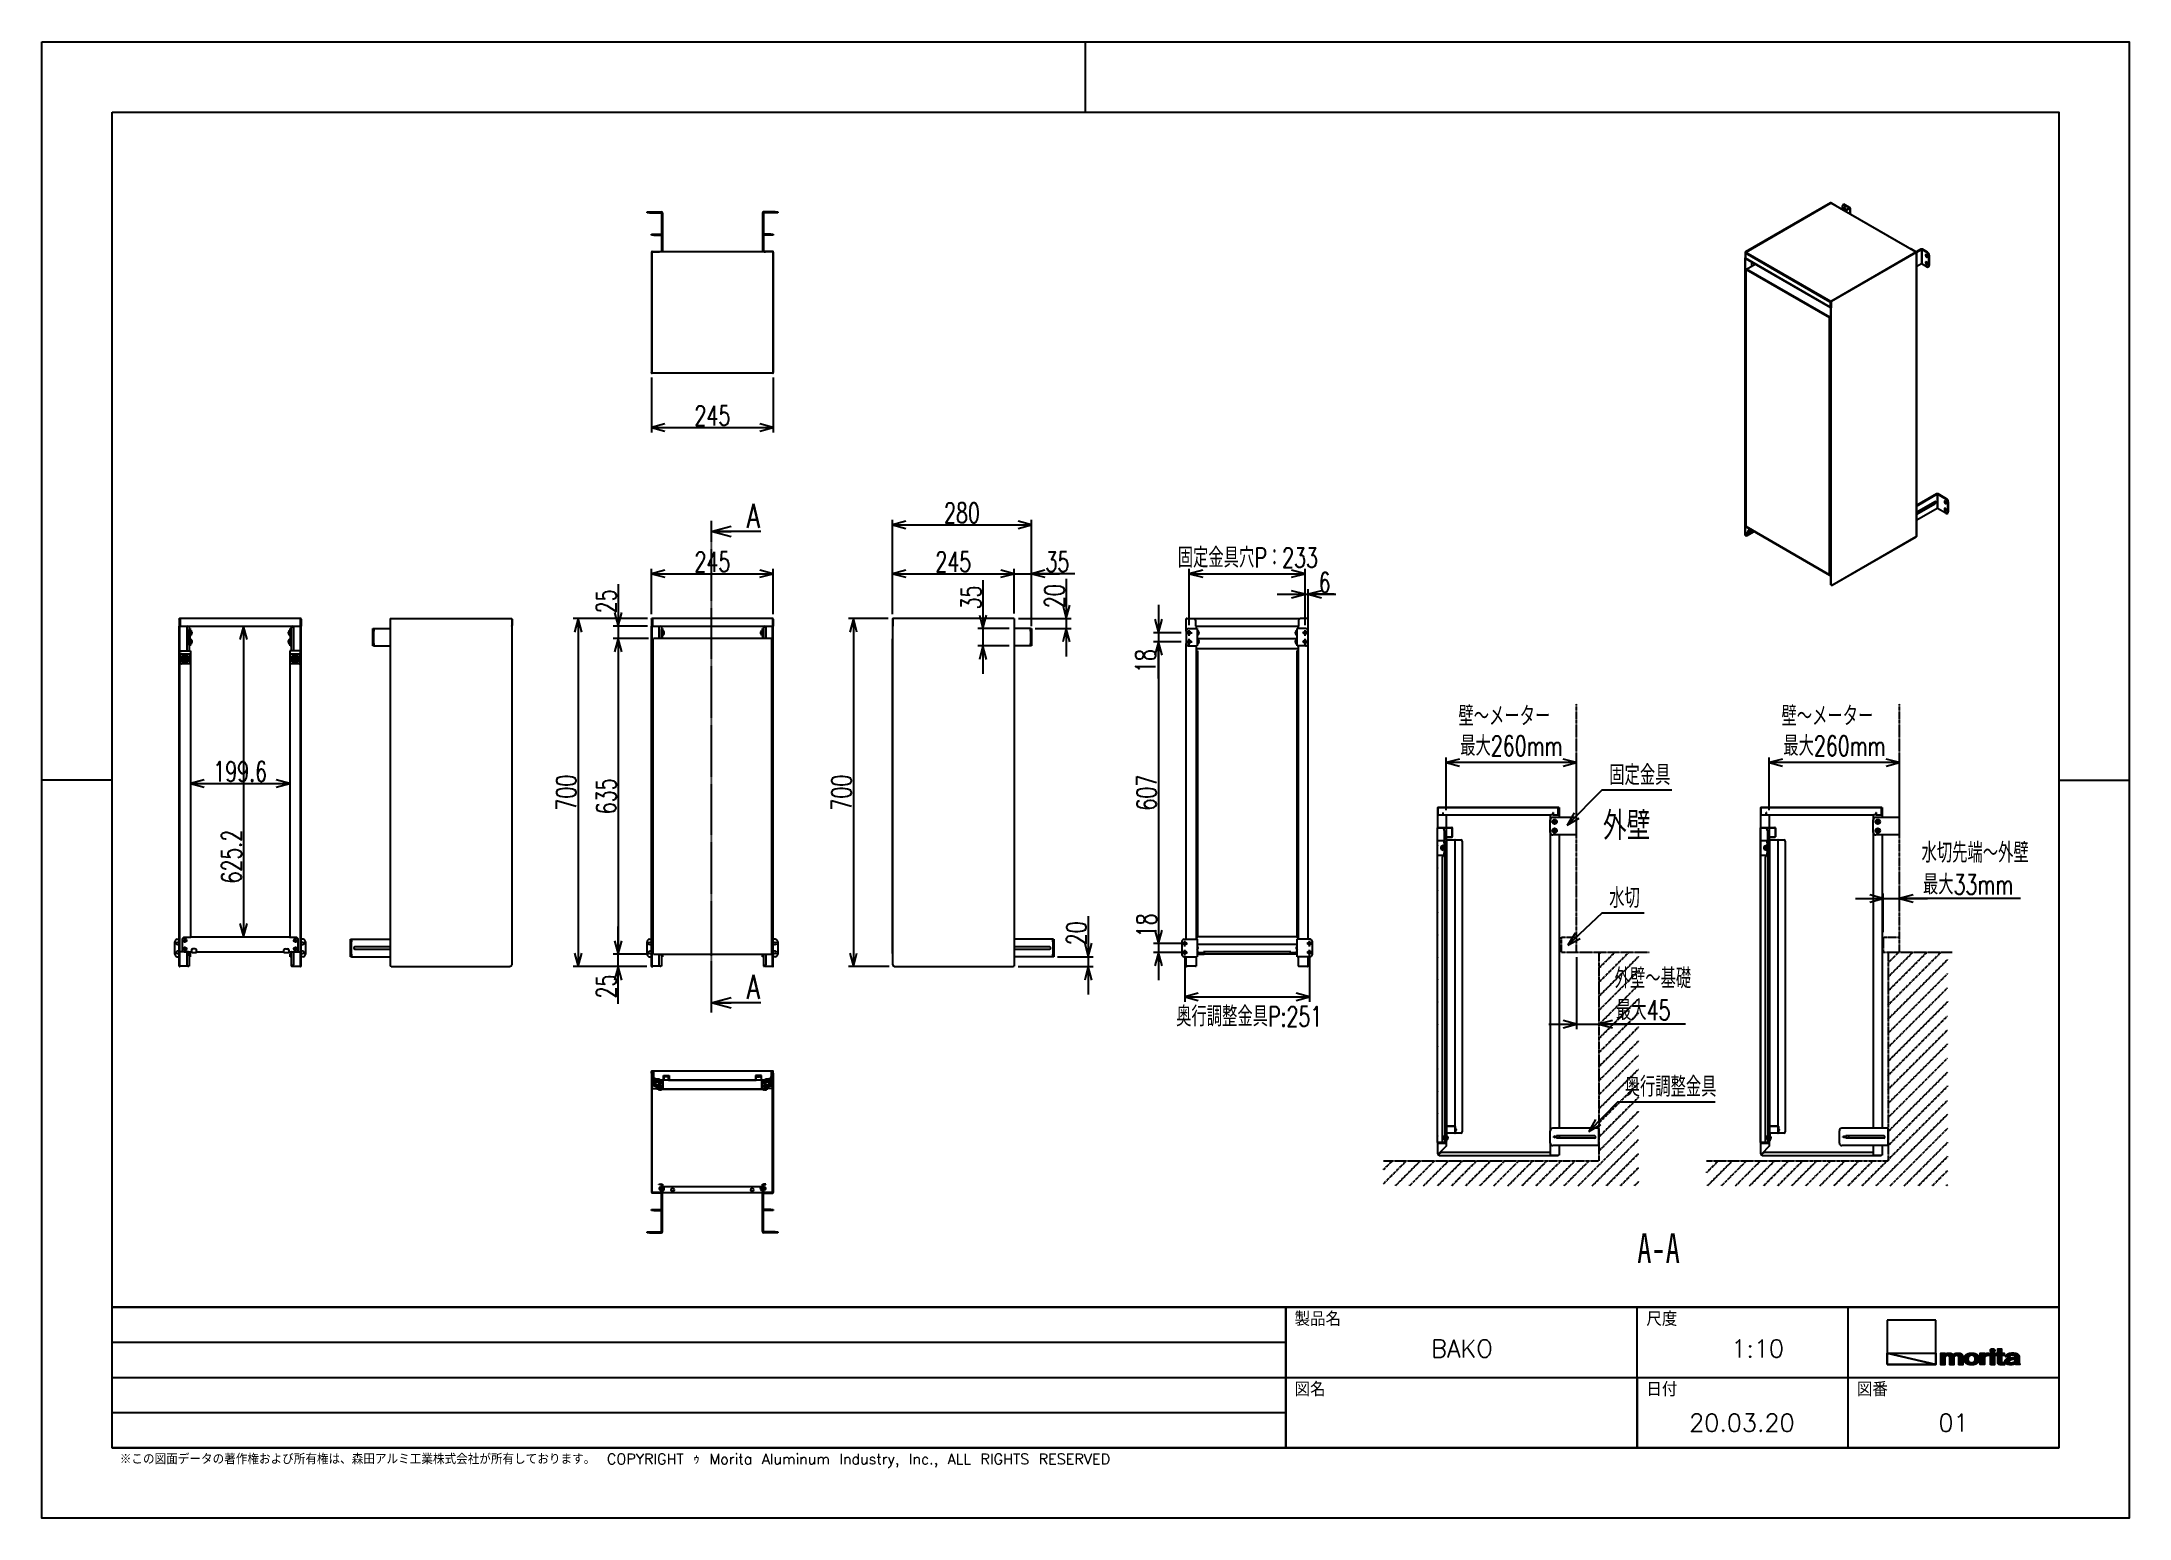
# Model space of a CAD drawing. Extents: x 0 to 4200, y 0 to 2970.
import ezdxf
from ezdxf.enums import TextEntityAlignment as Align

# ---------------------------------------------------------------- set-up
doc = ezdxf.new("R2010")
doc.units = 0
doc.linetypes.add('CENTER', pattern=[2, 1.25, -0.25, 0.25, -0.25])
doc.linetypes.add('PHANTOM', pattern=[2.5, 1.25, -0.25, 0.25, -0.25, 0.25, -0.25])
doc.layers.get('0').update_dxf_attribs({"linetype": 'CONTINUOUS'})
doc.styles.add('GOTHIC', font='ＭＳ ゴシック')
doc.styles.get("Standard").update_dxf_attribs({"font": 'TXT', "bigfont": 'BIGFONT'})

msp = doc.modelspace()

# ---------------------------------------------------------------- texts
at = {"color": 7, "width": 0.7}
for s, p in [('245', (1349.329599, 2197.757596)), ('280', (1851.450016, 2002.023289)), ('245', (1349.329599, 1903.810925)), ('245', (1833.950016, 1903.810925)), ('固定金具穴P：233', (2426.631222, 1912.095975)), ('壁～メーター', (2942.720121, 1593.476817)), ('壁～メーター', (3592.720121, 1593.476817)), ('最大260mm', (2956.720121, 1533.476817)), ('最大260mm', (3606.720121, 1533.476817)), ('199.6', (399.210413, 1481.791189)), ('奥行調整金具P:251', (2429.392906, 989.320772))]:
    msp.add_text(s, height=40, dxfattribs=at).set_placement(p, align=Align.CENTER)
for p in [(1418.844984, 2040.204125), (1418.844984, 1092.790965)]:
    msp.add_text('A', height=48, dxfattribs=at).set_placement(p, align=Align.TOP_LEFT)
for s, p in [('35', (2019.450016, 1903.810925)), ('6', (2569.191954, 1862.385675)), ('固定金具', (3153.700891, 1474.749864)), ('水切先端～外壁', (3782.120285, 1318.576879)), ('水切', (3153.700891, 1227.579204)), ('最大33mm', (3784.920285, 1254.576879)), ('外壁～基礎', (3164.594358, 1065.882853)), ('最大45', (3167.394358, 1001.882853)), ('奥行調整金具', (3184.769829, 847.847744))]:
    msp.add_text(s, height=40, dxfattribs=at).set_placement(p)
for s, p in [('25', (1155.899241, 1820.105635)), ('35', (1889.693944, 1827.87287)), ('20', (2057.423056, 1830.588982)), ('20', (2101.60999, 1152.468687)), ('18', (2242.986015, 1168.524433))]:
    msp.add_text(s, height=40, rotation=90, dxfattribs=at).set_placement(p)
for s, p in [('18', (2240.914753, 1748.03257)), ('25', (1155.899241, 1093.533677))]:
    msp.add_text(s, height=40, rotation=90, dxfattribs=at).set_placement(p, align=Align.RIGHT)
for s, p in [('700', (1075.422062, 1459.518191)), ('635', (1155.899241, 1451.993191)), ('700', (1628.909049, 1459.493191)), ('607', (2242.986015, 1459.493191)), ('625.2', (401.81536, 1330.731551))]:
    msp.add_text(s, height=40, rotation=90, dxfattribs=at).set_placement(p, align=Align.CENTER)
at = {"color": 7, "style": 'GOTHIC', "width": 0.7}
for s, height, p in [('外壁', 50, (3141.027964, 1369.715935)), ('A-A', 60, (3210.123817, 513.349951))]:
    msp.add_text(s, height=height, dxfattribs=at).set_placement(p)
at = {"color": 7}
for s, height, p in [('製品名', 28.282828, (2520.737481, 414.932536)), ('尺度', 28.282828, (3228.484955, 414.932536)), ('1:10', 35.353535, (3399.303356, 358.95026)), ('図名', 28.282828, (2520.737481, 273.518394)), ('日付', 28.282828, (3228.484955, 273.518394)), ('図番', 28.282828, (3652.050613, 273.518394)), ('※この図面データの著作権および所有権は、森田アルミ工業株式会社が所有しております。\u3000COPYRIGHT ｩ Morita Aluminum Industry, Inc., ALL RIGHTS RESERVED', 21.212121, (157.040815, 129.816061))]:
    msp.add_text(s, height=height, dxfattribs=at).set_placement(p, align=Align.TOP_LEFT)
for s, p in [('BAKO', (2857.594857, 323.619719)), ('20.03.20', (3420.698413, 174.355075)), ('01', (3846.348005, 174.421719))]:
    msp.add_text(s, height=35.353535, dxfattribs=at).set_placement(p, align=Align.CENTER)

# ---------------------------------------------------------------- linework, layer by layer
at = {"color": 7, "linetype": 'CONTINUOUS'}
for p, q in [((2100.000002, 2828.282823), (2100.000002, 2969.696965)), ((1217.829599, 2625.906575), (1217.829599, 2627.906575)), ((1217.829599, 2627.906575), (1222.829599, 2627.906575)), ((1222.829599, 2625.906575), (1217.829599, 2625.906575)), ((1222.829599, 2627.906575), (1246.329599, 2627.906575)), ((1222.829599, 2625.906575), (1246.329599, 2625.906575)), ((1246.829599, 2625.406575), (1246.829599, 2582.856065)), ((1248.829599, 2625.406575), (1248.829599, 2580.406575)), ((1449.829599, 2625.406575), (1449.829599, 2580.406575)), ((1451.829599, 2625.406575), (1451.829599, 2582.856065)), ((1475.829599, 2627.906575), (1452.329599, 2627.906575)), ((1475.829599, 2625.906575), (1452.329599, 2625.906575)), ((1475.829599, 2627.906575), (1480.829599, 2627.906575)), ((1480.829599, 2625.906575), (1475.829599, 2625.906575)), ((1480.829599, 2627.906575), (1480.829599, 2625.906575)), ((3598.914222, 2645.90717), (3427.652959, 2547.040148)), ((3599.142084, 2645.02276), (3427.880821, 2546.155737)), ((3599.338486, 2645.662248), (3428.077223, 2546.795225)), ((3599.692039, 2644.968301), (3428.430777, 2546.101279)), ((3598.914222, 2645.90717), (3599.338486, 2645.662248)), ((3770.529037, 2546.346201), (3599.692039, 2644.968301)), ((3600.045592, 2645.662248), (3600.469857, 2645.90717)), ((3600.045592, 2645.662248), (3610.510773, 2639.620828)), ((3771.078993, 2546.40066), (3600.241994, 2645.02276)), ((3600.469857, 2645.90717), (3610.935037, 2639.86575)), ((3610.510773, 2639.620828), (3610.935037, 2639.86575)), ((3623.026563, 2631.869508), (3623.026563, 2639.413408)), ((3625.476514, 2642.51904), (3624.0623, 2641.702632)), ((3627.97631, 2642.2715), (3626.562097, 2641.455092)), ((3626.562097, 2641.455092), (3636.815145, 2635.536133)), ((3626.562097, 2636.147311), (3626.653511, 2636.805898)), ((3636.815145, 2635.127929), (3627.098673, 2629.518729)), ((3627.97631, 2642.2715), (3638.229359, 2636.352541)), ((3638.229359, 2634.311521), (3628.512887, 2628.702321)), ((3636.815145, 2635.536133), (3638.229359, 2636.352541)), ((3638.229359, 2634.311521), (3636.815145, 2635.127929)), ((3638.961592, 2622.670412), (3638.961592, 2635.332031)), ((1226.829599, 2580.906575), (1226.829599, 2582.906575)), ((1226.829599, 2582.906575), (1231.829599, 2582.906575)), ((1231.829599, 2580.906575), (1226.829599, 2580.906575)), ((1231.829599, 2582.906575), (1246.329599, 2582.906575)), ((1231.829599, 2580.906575), (1246.329599, 2580.906575)), ((1246.829599, 2580.406575), (1246.829599, 2547.306575)), ((1248.829599, 2580.406575), (1248.829599, 2547.306575)), ((1449.829599, 2580.406575), (1449.829599, 2547.306575)), ((1451.829599, 2580.406575), (1451.829599, 2547.306575)), ((1466.829599, 2582.906575), (1452.329599, 2582.906575)), ((1466.829599, 2580.906575), (1452.329599, 2580.906575)), ((1466.829599, 2582.906575), (1471.829599, 2582.906575)), ((1471.829599, 2580.906575), (1466.829599, 2580.906575)), ((1471.829599, 2582.906575), (1471.829599, 2580.906575)), ((1226.829599, 2546.806575), (1226.829599, 2304.606575)), ((1227.429599, 2546.806575), (1227.429599, 2304.606575)), ((1227.429599, 2546.206575), (1228.529599, 2546.206575)), ((1227.929599, 2547.906575), (1242.729599, 2547.906575)), ((1227.929599, 2547.306575), (1242.729599, 2547.306575)), ((1228.529599, 2547.306575), (1228.529599, 2546.206575)), ((1242.729599, 2547.906575), (1245.729599, 2547.906575)), ((1245.051237, 2547.306575), (1242.729599, 2547.306575)), ((1453.607962, 2547.306575), (1245.051237, 2547.306575)), ((1245.729599, 2547.906575), (1245.729599, 2547.306575)), ((1452.929599, 2547.906575), (1452.929599, 2547.306575)), ((1455.929599, 2547.906575), (1452.929599, 2547.906575)), ((1453.607962, 2547.306575), (1455.929599, 2547.306575)), ((1470.729599, 2547.906575), (1455.929599, 2547.906575)), ((1470.729599, 2547.306575), (1455.929599, 2547.306575)), ((1470.129599, 2547.306575), (1470.129599, 2546.206575)), ((1470.129599, 2546.206575), (1471.229599, 2546.206575)), ((1471.229599, 2546.806575), (1471.229599, 2304.606575)), ((1471.829599, 2546.806575), (1471.829599, 2304.606575)), ((3426.755472, 2534.118499), (3426.755472, 1977.809244)), ((3427.370117, 2545.570481), (3426.945852, 2545.815403)), ((3426.945852, 2545.815403), (3426.945852, 2534.383832)), ((3427.370117, 2534.138909), (3426.945852, 2534.383832)), ((3427.370117, 2545.570481), (3427.370117, 2534.138909)), ((3427.440827, 2534.098089), (3427.656191, 2534.222415)), ((3427.652959, 2547.040148), (3428.077223, 2546.795225)), ((3427.652959, 2545.652108), (3427.652959, 2544.754059)), ((3598.489958, 2446.131959), (3427.652959, 2544.754059)), ((3427.652959, 2544.754059), (3427.652959, 2534.302337)), ((3598.489958, 2435.680237), (3427.652959, 2534.302337)), ((3427.880821, 2533.798708), (3598.71782, 2435.176608)), ((3599.267775, 2447.479179), (3428.430777, 2546.101279)), ((3429.915701, 2512.582418), (3447.274098, 2522.603207)), ((3439.779841, 2526.92955), (3439.779841, 2518.276864)), ((3770.529037, 2546.346201), (3599.267775, 2447.479179)), ((3771.731119, 2546.142099), (3600.469857, 2447.275077)), ((3772.155383, 2545.897177), (3600.894121, 2447.030154)), ((3760.190325, 2552.98517), (3759.931688, 2552.835862)), ((3761.265939, 2552.591723), (3761.690203, 2552.836646)), ((3771.731119, 2546.550303), (3761.265939, 2552.591723)), ((3772.155383, 2546.795225), (3761.690203, 2552.836646)), ((3780.357822, 2552.262506), (3771.521286, 2547.161282)), ((3771.731119, 2546.550303), (3772.155383, 2546.795225)), ((3772.155383, 2545.897177), (3771.731119, 2546.142099)), ((3772.155383, 1974.890187), (3772.155383, 2545.897177)), ((3781.772035, 2551.446098), (3772.477566, 2546.080515)), ((3772.477566, 1975.339211), (3772.477566, 2546.346201)), ((3781.772035, 2522.867169), (3772.477566, 2517.501586)), ((3781.772035, 2551.446098), (3780.357822, 2552.262506)), ((3781.772035, 2551.446098), (3781.772035, 2522.867169)), ((3783.893356, 2552.262506), (3782.479142, 2551.446098)), ((3782.479142, 2551.446098), (3782.479142, 2522.867169)), ((3792.73219, 2545.527139), (3782.479142, 2551.446098)), ((3792.73219, 2516.94821), (3782.479142, 2522.867169)), ((3794.146404, 2546.343547), (3783.893356, 2552.262506)), ((3791.317977, 2541.035766), (3791.409392, 2541.694353)), ((3792.73219, 2545.527139), (3794.146404, 2546.343547)), ((3797.681938, 2540.219823), (3796.267724, 2539.403415)), ((3796.267724, 2539.403415), (3796.267724, 2518.989894)), ((3797.681938, 2540.219823), (3797.681938, 2519.806302)), ((3428.815701, 2511.684223), (3428.815701, 1994.977197)), ((3429.137883, 2512.133247), (3429.901679, 2512.574177)), ((3597.005033, 2414.327555), (3429.137883, 2511.235198)), ((3429.137883, 1994.528172), (3429.137883, 2511.235198)), ((3597.782851, 2415.674775), (3429.915701, 2512.582418)), ((3795.231987, 2516.70067), (3796.646201, 2517.517078)), ((3796.267724, 2518.989894), (3797.681938, 2519.806302)), ((3598.914222, 2446.376882), (3598.489958, 2446.131959)), ((3598.489958, 2446.131959), (3598.489958, 2435.680237)), ((3598.914222, 2446.376882), (3598.914222, 2435.925159)), ((3599.267775, 2447.479179), (3599.267775, 2446.989254)), ((3599.621328, 2435.026964), (3599.621328, 2446.376882)), ((3599.76275, 2446.050332), (3600.187014, 2445.805409)), ((3599.76275, 2446.050332), (3599.76275, 2434.61876)), ((3600.187014, 2445.805409), (3600.187014, 2434.373838)), ((3600.894121, 2447.030154), (3600.469857, 2447.275077)), ((3597.429297, 2414.572478), (3597.005033, 2414.327555)), ((3597.005033, 1897.62053), (3597.005033, 2414.327555)), ((3597.782851, 2415.674775), (3599.077394, 2416.422099)), ((3597.782851, 2415.18485), (3599.077394, 2415.932174)), ((3597.782851, 2415.674775), (3597.782851, 2415.18485)), ((3599.077394, 2415.1157), (3598.136404, 2414.572478)), ((3598.136404, 2414.572478), (3598.560668, 2414.327555)), ((3598.914222, 2435.925159), (3598.489958, 2435.680237)), ((3599.077394, 2414.625855), (3598.560668, 2414.327555)), ((3598.560668, 1897.62053), (3598.560668, 2414.327555)), ((3599.077394, 2434.639171), (3599.077394, 1878.329915)), ((3599.621328, 2435.925093), (3599.267775, 2435.720991)), ((3599.267775, 2435.720991), (3599.267775, 2435.231066)), ((3599.621328, 2435.435169), (3599.267775, 2435.231066)), ((3599.267775, 2434.904503), (3599.621328, 2435.108605)), ((3599.692039, 2434.659581), (3599.267775, 2434.904503)), ((3599.76275, 2434.945324), (3599.621328, 2435.026964)), ((3599.692039, 2434.659581), (3599.76275, 2434.700401)), ((3599.76275, 2434.61876), (3600.187014, 2434.373838)), ((3600.187014, 1878.064583), (3600.187014, 2434.373838)), ((1226.829599, 2303.606575), (1226.829599, 2304.606575)), ((1227.429599, 2303.606575), (1226.829599, 2303.606575)), ((1226.829599, 2294.606575), (1226.829599, 2183.757596)), ((1227.429599, 2304.606575), (1227.429599, 2303.606575)), ((1228.529599, 2304.006575), (1227.429599, 2304.006575)), ((1227.529599, 2303.606575), (1227.529599, 2304.006575)), ((1228.129599, 2303.606575), (1228.129599, 2304.006575)), ((1228.529599, 2304.006575), (1228.529599, 2302.906575)), ((1470.129599, 2302.906575), (1228.529599, 2302.906575)), ((1471.229599, 2304.006575), (1470.129599, 2304.006575)), ((1470.129599, 2304.006575), (1470.129599, 2302.906575)), ((1470.529599, 2303.606575), (1470.529599, 2304.006575)), ((1471.129599, 2303.606575), (1471.129599, 2304.006575)), ((1471.229599, 2304.606575), (1471.229599, 2303.606575)), ((1471.229599, 2303.606575), (1471.829599, 2303.606575)), ((1471.829599, 2303.606575), (1471.829599, 2304.606575)), ((1471.829599, 2294.606575), (1471.829599, 2183.757596)), ((1253.875522, 2201.004529), (1226.829599, 2193.757596)), ((1226.829599, 2193.757596), (1253.875522, 2186.510663)), ((1226.829599, 2193.757596), (1471.829599, 2193.757596)), ((1471.829599, 2193.757596), (1444.783676, 2201.004529)), ((1444.783676, 2186.510663), (1471.829599, 2193.757596)), ((3812.177627, 2060.293681), (3772.477566, 2037.375323)), ((3813.59184, 2059.477273), (3772.477566, 2035.742507)), ((3813.59184, 2059.477273), (3812.177627, 2060.293681)), ((3813.59184, 2059.477273), (3813.59184, 2030.898344)), ((3815.713161, 2060.293681), (3814.298947, 2059.477273)), ((3814.298947, 2059.477273), (3814.298947, 2030.898344)), ((3830.915957, 2049.884477), (3814.298947, 2059.477273)), ((3832.33017, 2050.700886), (3815.713161, 2060.293681)), ((3808.995646, 2044.575834), (3772.477566, 2023.494395)), ((3772.477566, 2021.044507), (3807.581433, 2041.309538)), ((3772.477566, 2019.411691), (3808.995646, 2040.49313)), ((3813.59184, 2030.898344), (3772.477566, 2007.163579)), ((3807.581433, 2041.309538), (3808.995646, 2040.49313)), ((3830.915957, 2021.305549), (3814.298947, 2030.898344)), ((3829.501743, 2045.393105), (3829.593158, 2046.051692)), ((3830.915957, 2049.884477), (3832.33017, 2050.700886)), ((3833.415753, 2021.058009), (3834.829967, 2021.874417)), ((3835.865704, 2044.577161), (3834.45149, 2043.760753)), ((3834.45149, 2043.760753), (3834.45149, 2023.347233)), ((3834.45149, 2023.347233), (3835.865704, 2024.163641)), ((3835.865704, 2044.577161), (3835.865704, 2024.163641)), ((1346.780128, 1984.369197), (1386.780128, 1995.087157)), ((1446.780128, 1984.369197), (1346.780128, 1984.369197)), ((1386.780128, 1973.651237), (1346.780128, 1984.369197)), ((1346.780128, 1984.369197), (1386.780128, 1984.369197)), ((1711.450016, 1909.810925), (1711.450016, 2008.023289)), ((1738.495939, 2005.270222), (1711.450016, 1998.023289)), ((1711.450016, 1998.023289), (1738.495939, 1990.776356)), ((1711.450016, 1998.023289), (1991.450016, 1998.023289)), ((1991.450016, 1998.023289), (1964.404093, 2005.270222)), ((1964.404093, 1990.776356), (1991.450016, 1998.023289)), ((1991.450016, 1909.810925), (1991.450016, 2008.023289)), ((3427.567295, 1976.701042), (3427.991559, 1976.45612)), ((3429.173239, 1978.299089), (3427.865091, 1977.543911)), ((3597.005033, 1897.62053), (3429.137883, 1994.528172)), ((3436.030868, 1990.17685), (3429.173239, 1978.299089)), ((3429.365746, 1994.024543), (3597.232895, 1897.1169)), ((3429.562148, 1978.074424), (3432.744128, 1983.585776)), ((3429.562148, 1978.074424), (3429.986412, 1977.829501)), ((3429.562148, 1976.563823), (3429.562148, 1978.074424)), ((3429.562148, 1976.563823), (3429.986412, 1976.318901)), ((3429.851766, 1976.021302), (3445.20171, 1984.882636)), ((3429.986412, 1977.829501), (3433.168392, 1983.340853)), ((3429.986412, 1976.318901), (3429.986412, 1977.829501)), ((3432.744128, 1983.585776), (3440.096154, 1987.83001)), ((3432.744128, 1983.585776), (3433.168392, 1983.340853)), ((3433.168392, 1983.340853), (3440.520418, 1987.585088)), ((3602.173688, 1876.541973), (3771.31363, 1974.184384)), ((3602.308334, 1876.839573), (3771.448276, 1974.481983)), ((3771.448276, 1974.481983), (3772.155383, 1974.890187)), ((1226.829599, 1818.493191), (1226.829599, 1909.810925)), ((1253.875522, 1907.057859), (1226.829599, 1899.810925)), ((1226.829599, 1899.810925), (1253.875522, 1892.563992)), ((1226.829599, 1899.810925), (1471.829599, 1899.810925)), ((1471.829599, 1899.810925), (1444.783676, 1907.057859)), ((1444.783676, 1892.563992), (1471.829599, 1899.810925)), ((1471.829599, 1818.493191), (1471.829599, 1909.810925)), ((1711.450016, 1818.393191), (1711.450016, 1909.810925)), ((1738.495939, 1907.057859), (1711.450016, 1899.810925)), ((1711.450016, 1899.810925), (1738.495939, 1892.563992)), ((1711.450016, 1899.810925), (1956.450016, 1899.810925)), ((1900.450016, 1899.810925), (2047.450016, 1899.810925)), ((1956.450016, 1899.810925), (1929.404093, 1907.057859)), ((1956.450016, 1899.810925), (1929.404093, 1907.057859)), ((1929.404093, 1892.563992), (1956.450016, 1899.810925)), ((1929.404093, 1892.563992), (1956.450016, 1899.810925)), ((1956.450016, 1819.493191), (1956.450016, 1909.810925)), ((1956.450016, 1819.493191), (1956.450016, 1909.810925)), ((1991.450016, 1794.493191), (1991.450016, 1909.810925)), ((2018.495939, 1907.057859), (1991.450016, 1899.810925)), ((1991.450016, 1899.810925), (2018.495939, 1892.563992)), ((2078.250016, 1899.810925), (1991.450016, 1899.810925)), ((2308.750381, 1796.495606), (2308.750381, 1909.810925)), ((2335.796304, 1907.057859), (2308.750381, 1899.810925)), ((2308.750381, 1899.810925), (2335.796304, 1892.563992)), ((2308.750381, 1899.810925), (2541.750381, 1899.810925)), ((2541.750381, 1899.810925), (2514.704457, 1907.057859)), ((2514.704457, 1892.563992), (2541.750381, 1899.810925)), ((2541.750381, 1796.495606), (2541.750381, 1909.810925)), ((3599.077394, 1897.918683), (3597.782851, 1897.171359)), ((3598.560668, 1897.62053), (3599.077394, 1897.918829)), ((1159.899241, 1878.905635), (1159.899241, 1794.493191)), ((1159.899241, 1850.493191), (1159.899241, 1713.493191)), ((1893.693944, 1886.67287), (1893.693944, 1789.493191)), ((2061.423056, 1889.388982), (2061.423056, 1809.493191)), ((2061.423056, 1865.493191), (2061.423056, 1733.493191)), ((2485.750381, 1858.385675), (2603.750381, 1858.385675)), ((2541.750381, 1858.385675), (2514.704457, 1865.632608)), ((2514.704457, 1851.138742), (2541.750381, 1858.385675)), ((2541.750381, 1796.495606), (2541.750381, 1868.385675)), ((2547.750381, 1794.493191), (2547.750381, 1868.385675)), ((2574.796304, 1865.632608), (2547.750381, 1858.385675)), ((2547.750381, 1858.385675), (2574.796304, 1851.138742)), ((2599.991954, 1858.385675), (2547.750381, 1858.385675)), ((3600.384192, 1876.935971), (3600.808456, 1876.691048)), ((276.710413, 1809.493191), (277.310413, 1809.493191)), ((276.710413, 1808.493191), (276.710413, 1809.493191)), ((276.710413, 1808.493191), (276.710413, 1794.493191)), ((277.310413, 1809.493191), (277.310413, 1808.493191)), ((277.810413, 1809.493191), (277.310413, 1809.493191)), ((277.310413, 1808.493191), (277.310413, 1794.493191)), ((277.810413, 1809.493191), (278.410413, 1809.493191)), ((277.910413, 1808.393191), (277.910413, 1794.493191)), ((520.010413, 1809.493191), (278.410413, 1809.493191)), ((278.410413, 1809.493191), (278.410413, 1808.393191)), ((278.410413, 1808.393191), (278.410413, 1795.593191)), ((520.610413, 1809.493191), (520.010413, 1809.493191)), ((520.010413, 1809.493191), (520.010413, 1808.393191)), ((520.010413, 1808.393191), (520.010413, 1795.593191)), ((520.510413, 1794.493191), (520.510413, 1808.393191)), ((520.610413, 1809.493191), (521.110413, 1809.493191)), ((521.110413, 1809.493191), (521.110413, 1808.493191)), ((521.710413, 1809.493191), (521.110413, 1809.493191)), ((521.110413, 1808.493191), (521.110413, 1794.493191)), ((521.710413, 1808.493191), (521.710413, 1809.493191)), ((521.710413, 1808.493191), (521.710413, 1794.493191)), ((701.221328, 1809.493191), (701.221328, 1110.143191)), ((701.221328, 1809.493191), (702.321328, 1809.493191)), ((702.321328, 1809.493191), (944.521328, 1809.493191)), ((944.521328, 1809.493191), (945.121328, 1809.493191)), ((945.121328, 1809.493191), (945.121328, 1809.293191)), ((945.521328, 1808.493191), (945.521328, 1794.493191)), ((945.621328, 1808.393191), (945.621328, 1795.593191)), ((946.221328, 1808.393191), (946.221328, 1795.593191)), ((1218.529599, 1809.493191), (1069.422062, 1809.493191)), ((1079.422062, 1809.493191), (1072.175129, 1782.447267)), ((1086.668996, 1782.447267), (1079.422062, 1809.493191)), ((1079.422062, 1809.493191), (1079.422062, 1109.543191)), ((1152.652308, 1821.539114), (1159.899241, 1794.493191)), ((1159.899241, 1794.493191), (1167.146174, 1821.539114)), ((1226.829599, 1809.493191), (1227.429599, 1809.493191)), ((1226.829599, 1808.493191), (1226.829599, 1809.493191)), ((1226.829599, 1808.493191), (1226.829599, 1794.493191)), ((1227.429599, 1809.493191), (1227.429599, 1808.493191)), ((1227.929599, 1809.493191), (1227.429599, 1809.493191)), ((1227.429599, 1808.493191), (1227.429599, 1794.493191)), ((1227.929599, 1809.493191), (1228.529599, 1809.493191)), ((1228.029599, 1808.393191), (1228.029599, 1794.493191)), ((1470.129599, 1809.493191), (1228.529599, 1809.493191)), ((1228.529599, 1809.493191), (1228.529599, 1808.393191)), ((1228.529599, 1808.393191), (1228.529599, 1795.593191)), ((1470.729599, 1809.493191), (1470.129599, 1809.493191)), ((1470.129599, 1809.493191), (1470.129599, 1808.393191)), ((1470.129599, 1808.393191), (1470.129599, 1795.593191)), ((1470.629599, 1794.493191), (1470.629599, 1808.393191)), ((1470.729599, 1809.493191), (1471.229599, 1809.493191)), ((1471.229599, 1809.493191), (1471.229599, 1808.493191)), ((1471.829599, 1809.493191), (1471.229599, 1809.493191)), ((1471.229599, 1808.493191), (1471.229599, 1794.493191)), ((1471.829599, 1808.493191), (1471.829599, 1809.493191)), ((1471.829599, 1808.493191), (1471.829599, 1794.493191)), ((1703.150016, 1809.493191), (1622.909049, 1809.493191)), ((1632.909049, 1809.493191), (1625.662116, 1782.447267)), ((1640.155982, 1782.447267), (1632.909049, 1809.493191)), ((1632.909049, 1809.493191), (1632.909049, 1109.493191)), ((1711.450016, 1808.393191), (1711.450016, 1795.593191)), ((1712.050016, 1808.393191), (1712.050016, 1795.593191)), ((1712.150016, 1808.493191), (1712.150016, 1794.493191)), ((1712.550016, 1809.293191), (1712.550016, 1809.493191)), ((1713.150016, 1809.493191), (1712.550016, 1809.493191)), ((1955.350016, 1809.493191), (1713.150016, 1809.493191)), ((1886.447011, 1816.539114), (1893.693944, 1789.493191)), ((1893.693944, 1845.493191), (1893.693944, 1698.493191)), ((1893.693944, 1789.493191), (1900.940878, 1816.539114)), ((1956.450016, 1809.493191), (1955.350016, 1809.493191)), ((1956.450016, 1809.493191), (1956.450016, 1110.143191)), ((1965.350016, 1809.493191), (2071.423056, 1809.493191)), ((2054.176123, 1836.539114), (2061.423056, 1809.493191)), ((2061.423056, 1809.493191), (2068.669989, 1836.539114)), ((2239.739082, 1808.039114), (2246.986015, 1780.993191)), ((2246.986015, 1836.993191), (2246.986015, 1706.993191)), ((2246.986015, 1780.993191), (2254.232948, 1808.039114)), ((2302.750381, 1784.493191), (2302.750381, 1809.493191)), ((2303.850381, 1809.493191), (2302.750381, 1809.493191)), ((2303.850381, 1809.493191), (2318.650381, 1809.493191)), ((2318.650381, 1809.493191), (2531.850381, 1809.493191)), ((2321.650381, 1806.493191), (2321.650381, 1794.493191)), ((2528.850381, 1806.493191), (2528.850381, 1794.493191)), ((2546.650381, 1809.493191), (2531.850381, 1809.493191)), ((2546.650381, 1809.493191), (2547.750381, 1809.493191)), ((2547.750381, 1784.493191), (2547.750381, 1809.493191)), ((276.710413, 1794.493191), (278.010413, 1794.493191)), ((276.710413, 1113.193191), (276.710413, 1794.493191)), ((278.010413, 1113.193191), (278.010413, 1794.493191)), ((278.410413, 1794.493191), (278.410413, 1795.593191)), ((278.410413, 1794.493191), (520.010413, 1794.493191)), ((291.710413, 1791.493191), (291.710413, 1744.493191)), ((296.710413, 1794.493191), (296.710413, 1787.622088)), ((296.710413, 1789.493191), (298.710413, 1789.493191)), ((296.710413, 1784.493191), (296.710413, 1787.622088)), ((296.710413, 1759.493191), (296.710413, 1784.493191)), ((298.710413, 1789.493191), (298.710413, 1784.493191)), ((300.010413, 1785.593191), (298.710413, 1785.593191)), ((298.710413, 1759.493191), (298.710413, 1784.493191)), ((298.710413, 1776.393191), (300.010413, 1776.393191)), ((300.010413, 1767.593191), (298.710413, 1767.593191)), ((300.298858, 1785.693191), (300.010413, 1785.693191)), ((300.010413, 1785.693191), (300.010413, 1776.293191)), ((300.010413, 1776.293191), (300.298858, 1776.293191)), ((300.298858, 1767.693191), (300.010413, 1767.693191)), ((300.010413, 1767.693191), (300.010413, 1758.293191)), ((300.298858, 1785.693191), (300.298858, 1776.293191)), ((300.298858, 1767.693191), (300.298858, 1758.293191)), ((302.112877, 1783.136758), (302.156804, 1783.016051)), ((302.112877, 1781.304691), (302.156804, 1781.304691)), ((302.112877, 1780.681691), (302.112877, 1781.304691)), ((302.112877, 1780.681691), (302.156804, 1780.681691)), ((302.112877, 1778.849623), (302.156804, 1778.97033)), ((302.112877, 1765.136758), (302.156804, 1765.016051)), ((405.81536, 1794.493191), (398.568427, 1767.447267)), ((413.062294, 1767.447267), (405.81536, 1794.493191)), ((405.81536, 1794.493191), (405.81536, 1169.293191)), ((496.30795, 1783.136758), (496.264023, 1783.016051)), ((496.30795, 1781.304691), (496.264023, 1781.304691)), ((496.264023, 1780.681691), (496.30795, 1780.681691)), ((496.30795, 1778.849623), (496.264023, 1778.97033)), ((496.30795, 1765.136758), (496.264023, 1765.016051)), ((496.30795, 1781.304691), (496.30795, 1780.681691)), ((498.410413, 1785.693191), (498.121969, 1785.693191)), ((498.121969, 1776.293191), (498.121969, 1785.693191)), ((498.121969, 1776.293191), (498.410413, 1776.293191)), ((498.410413, 1767.693191), (498.121969, 1767.693191)), ((498.121969, 1758.293191), (498.121969, 1767.693191)), ((498.410413, 1776.293191), (498.410413, 1785.693191)), ((499.710413, 1785.593191), (498.410413, 1785.593191)), ((498.410413, 1776.393191), (499.710413, 1776.393191)), ((498.410413, 1758.293191), (498.410413, 1767.693191)), ((499.710413, 1767.593191), (498.410413, 1767.593191)), ((499.710413, 1789.493191), (501.710413, 1789.493191)), ((499.710413, 1784.493191), (499.710413, 1789.493191)), ((499.710413, 1784.493191), (499.710413, 1759.493191)), ((501.710413, 1794.493191), (501.710413, 1787.622088)), ((501.710413, 1787.622088), (501.710413, 1784.493191)), ((501.710413, 1784.493191), (501.710413, 1759.493191)), ((506.710413, 1791.493191), (506.710413, 1744.493191)), ((520.010413, 1795.593191), (520.010413, 1794.493191)), ((520.410413, 1113.193191), (520.410413, 1794.493191)), ((521.710413, 1794.493191), (520.410413, 1794.493191)), ((521.710413, 1113.193191), (521.710413, 1794.493191)), ((666.221328, 1789.493191), (668.221328, 1789.493191)), ((666.221328, 1784.493191), (666.221328, 1789.493191)), ((666.221328, 1759.493191), (666.221328, 1784.493191)), ((668.221328, 1789.493191), (668.221328, 1784.493191)), ((668.221328, 1789.493191), (668.721328, 1789.493191)), ((668.221328, 1759.493191), (668.221328, 1784.493191)), ((668.721328, 1789.493191), (701.221328, 1789.493191)), ((945.521328, 1794.493191), (946.171328, 1794.493191)), ((946.171328, 1113.143191), (946.171328, 1794.493191)), ((946.171328, 1768.393191), (946.221328, 1768.393191)), ((946.221328, 1135.593191), (946.221328, 1768.393191)), ((1218.529599, 1794.493191), (1149.899241, 1794.493191)), ((1220.629599, 1769.493191), (1149.899241, 1769.493191)), ((1220.629599, 1769.493191), (1149.899241, 1769.493191)), ((1159.899241, 1769.493191), (1152.652308, 1742.447267)), ((1159.899241, 1769.493191), (1152.652308, 1742.447267)), ((1167.146174, 1742.447267), (1159.899241, 1769.493191)), ((1167.146174, 1742.447267), (1159.899241, 1769.493191)), ((1159.899241, 1769.493191), (1159.899241, 1134.493191)), ((1226.829599, 1794.493191), (1228.129599, 1794.493191)), ((1226.829599, 1113.193191), (1226.829599, 1794.493191)), ((1228.129599, 1113.193191), (1228.129599, 1794.493191)), ((1228.529599, 1794.493191), (1228.529599, 1795.593191)), ((1228.529599, 1794.493191), (1470.129599, 1794.493191)), ((1229.529599, 1768.393191), (1229.529599, 1135.593191)), ((1229.529599, 1768.393191), (1230.629599, 1768.393191)), ((1468.029599, 1769.493191), (1230.629599, 1769.493191)), ((1230.629599, 1768.393191), (1230.629599, 1769.493191)), ((1241.829599, 1791.493191), (1241.829599, 1769.493191)), ((1246.829599, 1794.493191), (1246.829599, 1787.622088)), ((1246.829599, 1789.493191), (1248.829599, 1789.493191)), ((1246.829599, 1784.493191), (1246.829599, 1787.622088)), ((1246.829599, 1769.493191), (1246.829599, 1784.493191)), ((1248.829599, 1789.493191), (1248.829599, 1784.493191)), ((1250.129599, 1785.593191), (1248.829599, 1785.593191)), ((1248.829599, 1769.493191), (1248.829599, 1784.493191)), ((1248.829599, 1776.393191), (1250.129599, 1776.393191)), ((1250.418044, 1785.693191), (1250.129599, 1785.693191)), ((1250.129599, 1785.693191), (1250.129599, 1776.293191)), ((1250.129599, 1776.293191), (1250.418044, 1776.293191)), ((1250.418044, 1785.693191), (1250.418044, 1776.293191)), ((1252.232062, 1783.136758), (1252.27599, 1783.016051)), ((1252.232062, 1781.304691), (1252.27599, 1781.304691)), ((1252.232062, 1780.681691), (1252.232062, 1781.304691)), ((1252.232062, 1780.681691), (1252.27599, 1780.681691)), ((1252.232062, 1778.849623), (1252.27599, 1778.97033)), ((1446.427136, 1783.136758), (1446.383209, 1783.016051)), ((1446.427136, 1781.304691), (1446.383209, 1781.304691)), ((1446.383209, 1780.681691), (1446.427136, 1780.681691)), ((1446.427136, 1778.849623), (1446.383209, 1778.97033)), ((1446.427136, 1781.304691), (1446.427136, 1780.681691)), ((1448.529599, 1785.693191), (1448.241155, 1785.693191)), ((1448.241155, 1776.293191), (1448.241155, 1785.693191)), ((1448.241155, 1776.293191), (1448.529599, 1776.293191)), ((1448.529599, 1776.293191), (1448.529599, 1785.693191)), ((1449.829599, 1785.593191), (1448.529599, 1785.593191)), ((1448.529599, 1776.393191), (1449.829599, 1776.393191)), ((1449.829599, 1784.493191), (1449.829599, 1789.493191)), ((1449.829599, 1789.493191), (1451.829599, 1789.493191)), ((1449.829599, 1784.493191), (1449.829599, 1769.493191)), ((1451.829599, 1794.493191), (1451.829599, 1787.622088)), ((1451.829599, 1787.622088), (1451.829599, 1784.493191)), ((1451.829599, 1784.493191), (1451.829599, 1769.493191)), ((1456.829599, 1791.493191), (1456.829599, 1769.493191)), ((1468.029599, 1768.393191), (1468.029599, 1769.493191)), ((1468.029599, 1768.393191), (1469.129599, 1768.393191)), ((1469.129599, 1135.593191), (1469.129599, 1768.393191)), ((1470.129599, 1795.593191), (1470.129599, 1794.493191)), ((1470.529599, 1113.193191), (1470.529599, 1794.493191)), ((1471.829599, 1794.493191), (1470.529599, 1794.493191)), ((1471.829599, 1113.193191), (1471.829599, 1794.493191)), ((1711.450016, 1768.393191), (1711.500016, 1768.393191)), ((1711.450016, 1135.593191), (1711.450016, 1768.393191)), ((1711.500016, 1794.493191), (1711.500016, 1113.143191)), ((1712.150016, 1794.493191), (1711.500016, 1794.493191)), ((1946.450016, 1789.493191), (1883.693944, 1789.493191)), ((1988.950016, 1789.493191), (1956.450016, 1789.493191)), ((1989.450016, 1789.493191), (1988.950016, 1789.493191)), ((1989.450016, 1784.493191), (1989.450016, 1789.493191)), ((1989.450016, 1789.493191), (1991.450016, 1789.493191)), ((1989.450016, 1784.493191), (1989.450016, 1759.493191)), ((1991.450016, 1789.493191), (1991.450016, 1784.493191)), ((1991.450016, 1784.493191), (1991.450016, 1759.493191)), ((1998.950016, 1789.493191), (2071.423056, 1789.493191)), ((2061.423056, 1789.493191), (2054.176123, 1762.447267)), ((2068.669989, 1762.447267), (2061.423056, 1789.493191)), ((2292.750381, 1780.993191), (2236.986015, 1780.993191)), ((2302.750381, 1784.493191), (2302.750381, 1759.493191)), ((2307.750381, 1789.493191), (2322.250381, 1789.493191)), ((2321.650381, 1795.593191), (2321.750381, 1795.593191)), ((2322.750381, 1794.493191), (2321.650381, 1794.493191)), ((2321.750381, 1794.493191), (2321.750381, 1795.593191)), ((2322.250381, 1789.493191), (2324.750381, 1789.493191)), ((2322.750381, 1794.493191), (2322.750381, 1789.493191)), ((2322.750381, 1794.493191), (2527.750381, 1794.493191)), ((2324.750381, 1789.493191), (2324.750381, 1754.493191)), ((2326.050381, 1785.593191), (2324.750381, 1785.593191)), ((2326.050381, 1781.643191), (2324.750381, 1780.993191)), ((2324.750381, 1780.343191), (2326.050381, 1780.993191)), ((2324.750381, 1776.393191), (2326.050381, 1776.393191)), ((2324.750381, 1769.493191), (2525.750381, 1769.493191)), ((2326.050381, 1767.593191), (2324.750381, 1767.593191)), ((2325.079796, 1781.157898), (2325.079796, 1780.507898)), ((2326.338825, 1785.693191), (2326.050381, 1785.693191)), ((2326.050381, 1785.693191), (2326.050381, 1776.293191)), ((2326.050381, 1776.293191), (2326.338825, 1776.293191)), ((2326.338825, 1767.693191), (2326.050381, 1767.693191)), ((2326.050381, 1767.693191), (2326.050381, 1758.293191)), ((2326.338825, 1785.693191), (2326.338825, 1776.293191)), ((2326.338825, 1767.693191), (2326.338825, 1758.293191)), ((2328.152844, 1783.136758), (2328.196771, 1783.016051)), ((2328.152844, 1781.304691), (2328.196771, 1781.304691)), ((2328.152844, 1780.681691), (2328.152844, 1781.304691)), ((2328.152844, 1780.681691), (2328.196771, 1780.681691)), ((2328.152844, 1778.849623), (2328.196771, 1778.97033)), ((2328.152844, 1765.136758), (2328.196771, 1765.016051)), ((2522.347917, 1783.136758), (2522.30399, 1783.016051)), ((2522.347917, 1781.304691), (2522.30399, 1781.304691)), ((2522.30399, 1780.681691), (2522.347917, 1780.681691)), ((2522.347917, 1778.849623), (2522.30399, 1778.97033)), ((2522.347917, 1765.136758), (2522.30399, 1765.016051)), ((2522.347917, 1781.304691), (2522.347917, 1780.681691)), ((2524.450381, 1785.693191), (2524.161936, 1785.693191)), ((2524.161936, 1776.293191), (2524.161936, 1785.693191)), ((2524.161936, 1776.293191), (2524.450381, 1776.293191)), ((2524.450381, 1767.693191), (2524.161936, 1767.693191)), ((2524.161936, 1758.293191), (2524.161936, 1767.693191)), ((2524.450381, 1776.293191), (2524.450381, 1785.693191)), ((2525.750381, 1785.593191), (2524.450381, 1785.593191)), ((2525.750381, 1781.643191), (2524.450381, 1780.993191)), ((2524.450381, 1780.343191), (2525.750381, 1780.993191)), ((2524.450381, 1776.393191), (2525.750381, 1776.393191)), ((2524.450381, 1758.293191), (2524.450381, 1767.693191)), ((2525.750381, 1767.593191), (2524.450381, 1767.593191)), ((2525.420966, 1780.828483), (2525.420966, 1781.478483)), ((2525.750381, 1754.493191), (2525.750381, 1789.493191)), ((2528.250381, 1789.493191), (2525.750381, 1789.493191)), ((2527.750381, 1794.493191), (2527.750381, 1789.493191)), ((2527.750381, 1794.493191), (2528.850381, 1794.493191)), ((2542.750381, 1789.493191), (2528.250381, 1789.493191)), ((2528.750381, 1795.593191), (2528.850381, 1795.593191)), ((2528.750381, 1795.593191), (2528.750381, 1794.493191)), ((2547.750381, 1759.493191), (2547.750381, 1784.493191)), ((278.510413, 1744.493191), (278.010413, 1744.493191)), ((278.510413, 1744.493191), (298.310413, 1744.493191)), ((279.610407, 1720.093197), (279.610407, 1736.8932)), ((281.110407, 1738.393201), (296.31042, 1738.393201)), ((283.710413, 1722.792233), (283.710413, 1734.19415)), ((283.710413, 1732.322028), (284.710413, 1732.322028)), ((284.710413, 1732.243199), (283.710413, 1732.243199)), ((283.710413, 1724.743191), (284.710413, 1724.743191)), ((284.710413, 1724.664362), (283.710413, 1724.664362)), ((284.550344, 1734.681068), (283.940546, 1734.992546)), ((283.940547, 1721.993835), (284.550245, 1722.305262)), ((284.460415, 1735.493191), (292.960411, 1735.493191)), ((284.710413, 1733.68369), (284.540491, 1733.68369)), ((284.710413, 1723.302693), (284.540491, 1723.302693)), ((284.710413, 1733.68264), (284.710413, 1732.68369)), ((284.710413, 1732.68369), (284.710413, 1724.302693)), ((284.710413, 1724.302693), (284.710413, 1723.303742)), ((284.800144, 1733.68369), (284.719238, 1733.68369)), ((284.719238, 1723.302693), (284.800144, 1723.302693)), ((285.710413, 1733.68369), (284.800144, 1733.68369)), ((284.800144, 1723.302693), (285.710413, 1723.302693)), ((285.710413, 1733.68369), (286.705207, 1733.683689)), ((285.710413, 1723.302693), (286.710273, 1723.302693)), ((285.710414, 1723.302693), (286.068085, 1723.302693)), ((286.068085, 1733.68369), (285.710415, 1733.68369)), ((286.093615, 1734.665815), (286.256479, 1734.582625)), ((291.327206, 1734.665815), (286.093615, 1734.665815)), ((286.256479, 1722.403756), (286.093615, 1722.320566)), ((286.093615, 1722.320566), (291.327207, 1722.320566)), ((287.710413, 1724.302693), (287.710413, 1732.68369)), ((289.710413, 1732.68369), (289.710413, 1724.302693)), ((291.710413, 1723.302693), (290.710847, 1723.302693)), ((291.710413, 1733.68369), (290.71632, 1733.683689)), ((291.166716, 1734.583838), (291.327206, 1734.665815)), ((291.327207, 1722.320566), (291.166716, 1722.402543)), ((291.710413, 1733.68369), (291.352737, 1733.68369)), ((291.352737, 1723.302693), (291.710413, 1723.302693)), ((292.620683, 1733.68369), (291.710413, 1733.68369)), ((291.710413, 1723.302693), (292.620683, 1723.302693)), ((292.620683, 1733.68369), (292.701578, 1733.68369)), ((292.701578, 1723.302693), (292.620683, 1723.302693)), ((292.880331, 1733.68369), (292.710413, 1733.68369)), ((292.710413, 1732.68369), (292.710413, 1733.682638)), ((292.710413, 1724.302693), (292.710413, 1732.68369)), ((292.710413, 1732.322028), (293.710413, 1732.322028)), ((293.710413, 1732.243199), (292.710413, 1732.243199)), ((292.710413, 1724.74319), (293.710413, 1724.74319)), ((293.710413, 1724.664362), (292.710413, 1724.664362)), ((292.710413, 1723.303744), (292.710413, 1724.302693)), ((292.880331, 1723.302693), (292.710413, 1723.302693)), ((293.480279, 1734.992549), (292.870477, 1734.681068)), ((292.870576, 1722.305262), (293.480278, 1721.993831)), ((293.710413, 1734.19415), (293.710413, 1722.792233)), ((296.710413, 1756.364293), (296.710413, 1759.493191)), ((296.710413, 1756.364293), (296.710413, 1744.493191)), ((298.710413, 1754.493191), (296.710413, 1754.493191)), ((297.81042, 1736.893201), (297.81042, 1720.093197)), ((298.310413, 1744.493191), (299.410413, 1744.493191)), ((298.710413, 1759.493191), (298.710413, 1754.493191)), ((298.710413, 1758.393191), (300.010413, 1758.393191)), ((299.410413, 1744.493191), (299.410413, 1168.193191)), ((300.010413, 1758.293191), (300.298858, 1758.293191)), ((302.112877, 1763.304691), (302.156804, 1763.304691)), ((302.112877, 1762.681691), (302.112877, 1763.304691)), ((302.112877, 1762.681691), (302.156804, 1762.681691)), ((302.112877, 1760.849623), (302.156804, 1760.97033)), ((496.30795, 1763.304691), (496.264023, 1763.304691)), ((496.264023, 1762.681691), (496.30795, 1762.681691)), ((496.30795, 1760.849623), (496.264023, 1760.97033)), ((496.30795, 1763.304691), (496.30795, 1762.681691)), ((498.121969, 1758.293191), (498.410413, 1758.293191)), ((498.410413, 1758.393191), (499.710413, 1758.393191)), ((499.010413, 1744.493191), (499.010413, 1168.193191)), ((500.110413, 1744.493191), (499.010413, 1744.493191)), ((499.710413, 1754.493191), (499.710413, 1759.493191)), ((501.710413, 1754.493191), (499.710413, 1754.493191)), ((519.910413, 1744.493191), (500.110413, 1744.493191)), ((500.610407, 1720.093197), (500.610407, 1736.8932)), ((501.710413, 1759.493191), (501.710413, 1756.364293)), ((501.710413, 1756.364293), (501.710413, 1744.493191)), ((502.110407, 1738.393201), (517.31042, 1738.393201)), ((504.710413, 1722.792233), (504.710413, 1734.19415)), ((504.710413, 1732.322028), (505.710413, 1732.322028)), ((505.710413, 1732.243199), (504.710413, 1732.243199)), ((504.710413, 1724.743191), (505.710413, 1724.743191)), ((505.710413, 1724.664362), (504.710413, 1724.664362)), ((505.550343, 1734.681068), (504.940545, 1734.992546)), ((504.940546, 1721.993835), (505.550244, 1722.305262)), ((505.460414, 1735.493191), (513.96041, 1735.493191)), ((505.710413, 1733.68369), (505.54049, 1733.68369)), ((505.710413, 1723.302693), (505.54049, 1723.302693)), ((505.710413, 1733.68264), (505.710413, 1732.68369)), ((505.710413, 1732.68369), (505.710413, 1724.302693)), ((505.710413, 1724.302693), (505.710413, 1723.303742)), ((505.800143, 1733.68369), (505.719237, 1733.68369)), ((505.719237, 1723.302693), (505.800143, 1723.302693)), ((506.710413, 1733.68369), (505.800143, 1733.68369)), ((505.800143, 1723.302693), (506.710413, 1723.302693)), ((506.710413, 1733.68369), (507.705206, 1733.683689)), ((506.710413, 1723.302693), (507.710272, 1723.302693)), ((506.710413, 1723.302693), (507.068084, 1723.302693)), ((507.068084, 1733.68369), (506.710414, 1733.68369)), ((507.093614, 1734.665815), (507.256478, 1734.582625)), ((512.327205, 1734.665815), (507.093614, 1734.665815)), ((507.256478, 1722.403756), (507.093614, 1722.320566)), ((507.093614, 1722.320566), (512.327206, 1722.320566)), ((508.710413, 1724.302693), (508.710413, 1732.68369)), ((510.710413, 1732.68369), (510.710413, 1724.302693)), ((512.710413, 1723.302693), (511.710846, 1723.302693)), ((512.710413, 1733.68369), (511.716319, 1733.683689)), ((512.166715, 1734.583838), (512.327205, 1734.665815)), ((512.327206, 1722.320566), (512.166715, 1722.402543)), ((512.710413, 1733.68369), (512.352736, 1733.68369)), ((512.352736, 1723.302693), (512.710413, 1723.302693)), ((513.620682, 1733.68369), (512.710413, 1733.68369)), ((512.710413, 1723.302693), (513.620682, 1723.302693)), ((513.620682, 1733.68369), (513.701578, 1733.68369)), ((513.701578, 1723.302693), (513.620682, 1723.302693)), ((513.88033, 1733.68369), (513.710413, 1733.68369)), ((513.710413, 1732.68369), (513.710413, 1733.682638)), ((513.710413, 1724.302693), (513.710413, 1732.68369)), ((513.710413, 1732.322028), (514.710413, 1732.322028)), ((514.710413, 1732.243199), (513.710413, 1732.243199)), ((513.710413, 1724.74319), (514.710413, 1724.74319)), ((514.710413, 1724.664362), (513.710413, 1724.664362)), ((513.710413, 1723.303744), (513.710413, 1724.302693)), ((513.88033, 1723.302693), (513.710413, 1723.302693)), ((514.480278, 1734.992549), (513.870476, 1734.681068)), ((513.870575, 1722.305262), (514.480277, 1721.993831)), ((514.710413, 1734.19415), (514.710413, 1722.792233)), ((518.81042, 1736.893201), (518.81042, 1720.093197)), ((519.910413, 1744.493191), (520.410413, 1744.493191)), ((666.221328, 1754.493191), (666.221328, 1759.493191)), ((668.221328, 1754.493191), (666.221328, 1754.493191)), ((668.221328, 1759.493191), (668.221328, 1754.493191)), ((668.221328, 1754.493191), (668.721328, 1754.493191)), ((668.721328, 1754.493191), (701.221328, 1754.493191)), ((1228.629599, 1744.493191), (1228.129599, 1744.493191)), ((1228.629599, 1744.493191), (1229.529599, 1744.493191)), ((1470.029599, 1744.493191), (1469.129599, 1744.493191)), ((1470.029599, 1744.493191), (1470.529599, 1744.493191)), ((1946.450016, 1754.493191), (1883.693944, 1754.493191)), ((1893.693944, 1754.493191), (1886.447011, 1727.447267)), ((1900.940878, 1727.447267), (1893.693944, 1754.493191)), ((1988.950016, 1754.493191), (1956.450016, 1754.493191)), ((1989.450016, 1754.493191), (1988.950016, 1754.493191)), ((1989.450016, 1754.493191), (1989.450016, 1759.493191)), ((1991.450016, 1754.493191), (1989.450016, 1754.493191)), ((1991.450016, 1759.493191), (1991.450016, 1754.493191)), ((2292.750381, 1762.993191), (2236.986015, 1762.993191)), ((2246.986015, 1762.993191), (2239.739082, 1735.947267)), ((2246.986015, 1762.993191), (2239.739082, 1735.947267)), ((2254.232948, 1735.947267), (2246.986015, 1762.993191)), ((2246.986015, 1689.23257), (2246.986015, 1762.993191)), ((2254.232948, 1735.947267), (2246.986015, 1762.993191)), ((2246.986015, 1762.993191), (2246.986015, 1155.993191)), ((2302.750381, 1164.493191), (2302.750381, 1759.493191)), ((2307.750381, 1754.493191), (2322.250381, 1754.493191)), ((2322.250381, 1754.493191), (2324.750381, 1754.493191)), ((2322.750381, 1754.493191), (2322.750381, 1164.493191)), ((2322.750381, 1749.493191), (2527.750381, 1749.493191)), ((2324.350381, 1744.493191), (2322.750381, 1744.493191)), ((2325.450381, 1744.493191), (2324.350381, 1744.493191)), ((2326.050381, 1763.643191), (2324.750381, 1762.993191)), ((2324.750381, 1762.343191), (2326.050381, 1762.993191)), ((2324.750381, 1758.393191), (2326.050381, 1758.393191)), ((2325.079796, 1763.157898), (2325.079796, 1762.507898)), ((2325.450381, 1744.493191), (2325.450381, 1168.193191)), ((2326.050381, 1758.293191), (2326.338825, 1758.293191)), ((2328.152844, 1763.304691), (2328.196771, 1763.304691)), ((2328.152844, 1762.681691), (2328.152844, 1763.304691)), ((2328.152844, 1762.681691), (2328.196771, 1762.681691)), ((2328.152844, 1760.849623), (2328.196771, 1760.97033)), ((2522.347917, 1763.304691), (2522.30399, 1763.304691)), ((2522.30399, 1762.681691), (2522.347917, 1762.681691)), ((2522.347917, 1760.849623), (2522.30399, 1760.97033)), ((2522.347917, 1763.304691), (2522.347917, 1762.681691)), ((2524.161936, 1758.293191), (2524.450381, 1758.293191)), ((2525.750381, 1763.643191), (2524.450381, 1762.993191)), ((2524.450381, 1762.343191), (2525.750381, 1762.993191)), ((2524.450381, 1758.393191), (2525.750381, 1758.393191)), ((2525.050381, 1744.493191), (2526.150381, 1744.493191)), ((2525.050381, 1744.493191), (2525.050381, 1168.193191)), ((2525.420966, 1762.828483), (2525.420966, 1763.478483)), ((2528.250381, 1754.493191), (2525.750381, 1754.493191)), ((2526.150381, 1744.493191), (2527.750381, 1744.493191)), ((2527.750381, 1754.493191), (2527.750381, 1164.493191)), ((2542.750381, 1754.493191), (2528.250381, 1754.493191)), ((2547.750381, 1164.493191), (2547.750381, 1759.493191)), ((296.31042, 1718.593197), (281.110408, 1718.593197)), ((292.96041, 1721.493191), (284.460417, 1721.493191)), ((517.31042, 1718.593197), (502.110407, 1718.593197)), ((513.960409, 1721.493191), (505.460416, 1721.493191)), ((2825.495121, 1424.493191), (2825.495121, 1529.810925)), ((2852.541044, 1527.057859), (2825.495121, 1519.810925)), ((2825.495121, 1519.810925), (2852.541044, 1512.563992)), ((3087.945121, 1519.810925), (2825.495121, 1519.810925)), ((3087.945121, 1519.810925), (3060.899198, 1527.057859)), ((3060.899198, 1512.563992), (3087.945121, 1519.810925)), ((3087.945121, 1419.493191), (3087.945121, 1529.810925)), ((3475.495121, 1424.493191), (3475.495121, 1529.810925)), ((3502.541044, 1527.057859), (3475.495121, 1519.810925)), ((3475.495121, 1519.810925), (3502.541044, 1512.563992)), ((3737.945121, 1519.810925), (3475.495121, 1519.810925)), ((3737.945121, 1519.810925), (3710.899198, 1527.057859)), ((3710.899198, 1512.563992), (3737.945121, 1519.810925)), ((3737.945121, 1419.493191), (3737.945121, 1529.810925)), ((141.414143, 1484.84848), (0.000002, 1484.84848)), ((326.456337, 1485.038122), (299.410413, 1477.791189)), ((299.410413, 1477.791189), (326.456337, 1470.544256)), ((299.410413, 1477.791189), (499.010413, 1477.791189)), ((499.010413, 1477.791189), (471.96449, 1485.038122)), ((471.96449, 1470.544256), (499.010413, 1477.791189)), ((4058.585861, 1484.84848), (4200.000002, 1484.84848)), ((2807.945121, 1428.393191), (2807.945121, 1415.593191)), ((2808.545121, 1428.393191), (2808.545121, 1415.593191)), ((2808.645121, 1428.493191), (2808.645121, 1415.293191)), ((3051.245121, 1429.493191), (2809.045121, 1429.493191)), ((3051.245121, 1428.893191), (2809.045121, 1428.893191)), ((2809.045121, 1428.893191), (2809.045121, 1428.393191)), ((2809.045121, 1428.393191), (2809.045121, 1415.093191)), ((2840.34256, 1429.493191), (2839.74256, 1428.893191)), ((2885.243841, 1429.493191), (2884.643841, 1428.893191)), ((2930.145121, 1429.493191), (2929.545121, 1428.893191)), ((2975.046402, 1429.493191), (2974.446402, 1428.893191)), ((3019.947682, 1429.493191), (3019.347682, 1428.893191)), ((3051.845121, 1429.493191), (3051.245121, 1429.493191)), ((3051.245121, 1428.393191), (3051.245121, 1428.893191)), ((3051.245121, 1415.093191), (3051.245121, 1428.393191)), ((3051.745121, 1415.593191), (3051.745121, 1428.393191)), ((3052.345121, 1429.493191), (3051.845121, 1429.493191)), ((3052.345121, 1429.493191), (3052.945121, 1429.493191)), ((3052.345121, 1428.393191), (3052.345121, 1429.493191)), ((3052.345121, 1415.593191), (3052.345121, 1428.393191)), ((3052.945121, 1429.493191), (3052.945121, 1426.493191)), ((3139.700891, 1464.749864), (3069.277966, 1394.326938)), ((3139.700891, 1464.749864), (3279.700891, 1464.749864)), ((3457.945121, 1428.393191), (3457.945121, 1415.593191)), ((3458.545121, 1428.393191), (3458.545121, 1415.593191)), ((3458.645121, 1428.493191), (3458.645121, 1415.293191)), ((3701.245121, 1429.493191), (3459.045121, 1429.493191)), ((3701.245121, 1428.893191), (3459.045121, 1428.893191)), ((3459.045121, 1428.893191), (3459.045121, 1428.393191)), ((3459.045121, 1428.393191), (3459.045121, 1415.093191)), ((3490.34256, 1429.493191), (3489.74256, 1428.893191)), ((3535.243841, 1429.493191), (3534.643841, 1428.893191)), ((3580.145121, 1429.493191), (3579.545121, 1428.893191)), ((3625.046402, 1429.493191), (3624.446402, 1428.893191)), ((3669.947682, 1429.493191), (3669.347682, 1428.893191)), ((3701.845121, 1429.493191), (3701.245121, 1429.493191)), ((3701.245121, 1428.393191), (3701.245121, 1428.893191)), ((3701.245121, 1415.093191), (3701.245121, 1428.393191)), ((3701.745121, 1415.593191), (3701.745121, 1428.393191)), ((3702.345121, 1429.493191), (3701.845121, 1429.493191)), ((3702.345121, 1429.493191), (3702.945121, 1429.493191)), ((3702.345121, 1428.393191), (3702.345121, 1429.493191)), ((3702.345121, 1415.593191), (3702.345121, 1428.393191)), ((3702.945121, 1429.493191), (3702.945121, 1426.493191)), ((2807.945121, 755.593191), (2807.945121, 1388.393191)), ((2807.995121, 1414.493191), (2807.995121, 1388.721062)), ((2807.995121, 1414.493191), (2808.645121, 1414.493191)), ((2808.545121, 755.593191), (2808.545121, 1388.393191)), ((2809.045121, 1388.393191), (2808.545121, 1388.393191)), ((2808.645121, 1414.568495), (2808.645121, 1414.493191)), ((2809.045121, 1415.093191), (2818.845121, 1415.093191)), ((2809.045121, 1414.493191), (2818.845121, 1414.493191)), ((2809.045121, 1389.493191), (2836.845121, 1389.493191)), ((2809.045121, 1388.893191), (2836.845121, 1388.893191)), ((2809.045121, 1388.393191), (2816.845121, 1388.393191)), ((2818.845121, 1414.493191), (2825.495121, 1414.493191)), ((2819.345121, 1415.593191), (2819.345121, 1419.493191)), ((2819.945121, 1419.493191), (2819.345121, 1419.493191)), ((2819.945121, 1415.593191), (2819.945121, 1419.493191)), ((2825.495121, 1414.493191), (3034.945121, 1414.493191)), ((2825.495121, 1414.493191), (2825.495121, 1389.493191)), ((2825.495121, 1388.893191), (2825.495121, 1370.093191)), ((2837.345121, 1388.393191), (2837.345121, 1370.593191)), ((2837.945121, 1388.393191), (2837.945121, 1370.593191)), ((3034.945121, 1414.493191), (3034.945121, 1404.493191)), ((3034.945121, 1414.493191), (3036.045121, 1414.493191)), ((3034.945121, 1379.493191), (3034.945121, 1404.493191)), ((3041.445121, 1414.493191), (3036.045121, 1414.493191)), ((3085.445121, 1409.493191), (3039.945121, 1409.493191)), ((3040.345121, 1419.493191), (3040.345121, 1415.593191)), ((3040.345121, 1419.493191), (3040.945121, 1419.493191)), ((3040.945121, 1419.493191), (3040.945121, 1415.593191)), ((3041.445121, 1415.093191), (3051.245121, 1415.093191)), ((3041.445121, 1414.493191), (3051.245121, 1414.493191)), ((3041.801554, 1401.304691), (3041.922261, 1401.304691)), ((3041.801554, 1400.681691), (3041.801554, 1401.304691)), ((3041.801554, 1400.681691), (3041.922261, 1400.681691)), ((3041.922261, 1401.304691), (3043.63262, 1401.304691)), ((3043.63262, 1400.681691), (3041.922261, 1400.681691)), ((3043.633621, 1403.136758), (3044.256621, 1403.136758)), ((3043.633621, 1403.136758), (3043.633621, 1403.016051)), ((3043.633621, 1401.305692), (3043.633621, 1403.016051)), ((3044.256621, 1401.304691), (3043.633621, 1401.304691)), ((3043.633621, 1401.304691), (3043.633621, 1400.681691)), ((3043.633621, 1400.681691), (3044.256621, 1400.681691)), ((3043.633621, 1398.97033), (3043.633621, 1400.680689)), ((3043.633621, 1398.849623), (3043.633621, 1398.97033)), ((3044.256621, 1398.849623), (3043.633621, 1398.849623)), ((3044.256621, 1403.136758), (3044.256621, 1403.016051)), ((3044.256621, 1403.016051), (3044.256621, 1401.305692)), ((3044.256621, 1400.681691), (3044.256621, 1401.304691)), ((3044.256621, 1400.680689), (3044.256621, 1398.97033)), ((3044.256621, 1398.849623), (3044.256621, 1398.97033)), ((3044.257622, 1401.304691), (3045.967982, 1401.304691)), ((3045.967982, 1400.681691), (3044.257622, 1400.681691)), ((3046.088688, 1401.304691), (3045.967982, 1401.304691)), ((3045.967982, 1400.681691), (3046.088688, 1400.681691)), ((3046.088688, 1401.304691), (3046.088688, 1400.681691)), ((3050.448963, 1415.093191), (3049.848963, 1414.493191)), ((3051.845121, 1414.493191), (3051.245121, 1414.493191)), ((3052.345121, 1416.989349), (3051.745121, 1416.389349)), ((3051.845121, 1414.493191), (3052.945121, 1414.493191)), ((3052.345121, 1415.593191), (3052.345121, 1414.493191)), ((3052.945121, 1426.493191), (3052.945121, 1414.493191)), ((3052.945121, 1414.493191), (3052.945121, 1409.493191)), ((3083.277966, 1418.57565), (3069.277966, 1394.326938)), ((3069.277966, 1394.326938), (3093.526677, 1408.326938)), ((3087.945121, 1409.493191), (3085.445121, 1409.493191)), ((3087.945121, 1374.493191), (3087.945121, 1409.493191)), ((3457.945121, 755.593191), (3457.945121, 1388.393191)), ((3457.995121, 1414.493191), (3457.995121, 1388.721062)), ((3457.995121, 1414.493191), (3458.645121, 1414.493191)), ((3458.545121, 755.593191), (3458.545121, 1388.393191)), ((3459.045121, 1388.393191), (3458.545121, 1388.393191)), ((3458.645121, 1414.568495), (3458.645121, 1414.493191)), ((3459.045121, 1415.093191), (3468.845121, 1415.093191)), ((3459.045121, 1414.493191), (3468.845121, 1414.493191)), ((3459.045121, 1389.493191), (3486.845121, 1389.493191)), ((3459.045121, 1388.893191), (3486.845121, 1388.893191)), ((3459.045121, 1388.393191), (3466.845121, 1388.393191)), ((3468.845121, 1414.493191), (3475.495121, 1414.493191)), ((3469.345121, 1415.593191), (3469.345121, 1419.493191)), ((3469.945121, 1419.493191), (3469.345121, 1419.493191)), ((3469.945121, 1415.593191), (3469.945121, 1419.493191)), ((3475.495121, 1414.493191), (3684.945121, 1414.493191)), ((3475.495121, 1414.493191), (3475.495121, 1389.493191)), ((3475.495121, 1388.893191), (3475.495121, 1370.093191)), ((3487.345121, 1388.393191), (3487.345121, 1370.593191)), ((3487.945121, 1388.393191), (3487.945121, 1370.593191)), ((3684.945121, 1414.493191), (3684.945121, 1404.493191)), ((3684.945121, 1414.493191), (3686.045121, 1414.493191)), ((3684.945121, 1379.493191), (3684.945121, 1404.493191)), ((3691.445121, 1414.493191), (3686.045121, 1414.493191)), ((3735.445121, 1409.493191), (3689.945121, 1409.493191)), ((3690.345121, 1419.493191), (3690.345121, 1415.593191)), ((3690.345121, 1419.493191), (3690.945121, 1419.493191)), ((3690.945121, 1419.493191), (3690.945121, 1415.593191)), ((3691.445121, 1415.093191), (3701.245121, 1415.093191)), ((3691.445121, 1414.493191), (3701.245121, 1414.493191)), ((3691.801554, 1401.304691), (3691.922261, 1401.304691)), ((3691.801554, 1400.681691), (3691.801554, 1401.304691)), ((3691.801554, 1400.681691), (3691.922261, 1400.681691)), ((3691.922261, 1401.304691), (3693.63262, 1401.304691)), ((3693.63262, 1400.681691), (3691.922261, 1400.681691)), ((3693.633621, 1403.136758), (3694.256621, 1403.136758)), ((3693.633621, 1403.136758), (3693.633621, 1403.016051)), ((3693.633621, 1401.305692), (3693.633621, 1403.016051)), ((3694.256621, 1401.304691), (3693.633621, 1401.304691)), ((3693.633621, 1401.304691), (3693.633621, 1400.681691)), ((3693.633621, 1400.681691), (3694.256621, 1400.681691)), ((3693.633621, 1398.97033), (3693.633621, 1400.680689)), ((3693.633621, 1398.849623), (3693.633621, 1398.97033)), ((3694.256621, 1398.849623), (3693.633621, 1398.849623)), ((3694.256621, 1403.136758), (3694.256621, 1403.016051)), ((3694.256621, 1403.016051), (3694.256621, 1401.305692)), ((3694.256621, 1400.681691), (3694.256621, 1401.304691)), ((3694.256621, 1400.680689), (3694.256621, 1398.97033)), ((3694.256621, 1398.849623), (3694.256621, 1398.97033)), ((3694.257622, 1401.304691), (3695.967982, 1401.304691)), ((3695.967982, 1400.681691), (3694.257622, 1400.681691)), ((3696.088688, 1401.304691), (3695.967982, 1401.304691)), ((3695.967982, 1400.681691), (3696.088688, 1400.681691)), ((3696.088688, 1401.304691), (3696.088688, 1400.681691)), ((3700.448963, 1415.093191), (3699.848963, 1414.493191)), ((3701.845121, 1414.493191), (3701.245121, 1414.493191)), ((3702.345121, 1416.989349), (3701.745121, 1416.389349)), ((3701.845121, 1414.493191), (3702.945121, 1414.493191)), ((3702.345121, 1415.593191), (3702.345121, 1414.493191)), ((3702.945121, 1426.493191), (3702.945121, 1414.493191)), ((3702.945121, 1414.493191), (3702.945121, 1409.493191)), ((3737.945121, 1409.493191), (3735.445121, 1409.493191)), ((3737.945121, 1374.493191), (3737.945121, 1409.493191)), ((2808.545121, 1352.794471), (2807.945121, 1352.194471)), ((2808.545121, 1363.493191), (2821.245121, 1363.493191)), ((2814.945121, 1350.993191), (2815.417041, 1351.219712)), ((2814.945121, 1350.993191), (2814.945121, 1345.993184)), ((2815.417041, 1345.766662), (2814.945121, 1345.993184)), ((2819.945112, 1353.393185), (2815.417041, 1351.219712)), ((2815.417041, 1345.766662), (2819.945103, 1343.593191)), ((2816.977994, 1345.859), (2818.445125, 1345.093197)), ((2818.445136, 1351.893201), (2816.982399, 1351.129695)), ((2817.445121, 1349.243191), (2821.745121, 1349.243191)), ((2821.745121, 1347.743191), (2817.445121, 1347.743191)), ((2821.445121, 1345.093197), (2818.445125, 1345.093197)), ((2818.445136, 1351.893201), (2821.445121, 1351.893201)), ((2819.945103, 1343.593191), (2821.596206, 1344.11657)), ((2819.945112, 1353.393185), (2821.591879, 1352.871178)), ((2821.245121, 1363.493191), (2821.745121, 1363.493191)), ((2821.745121, 1358.493191), (2821.745121, 1363.493191)), ((2821.745121, 1363.493191), (2822.945121, 1363.493191)), ((2821.745121, 1358.493191), (2821.745121, 1338.493191)), ((2821.845121, 1383.393191), (2821.845121, 1363.493191)), ((2822.945121, 1363.493191), (2822.945121, 1358.493191)), ((2822.945121, 1358.493191), (2822.945121, 1338.493191)), ((2823.945121, 1369.493191), (2823.945121, 1370.093191)), ((2836.845121, 1370.093191), (2823.945121, 1370.093191)), ((2836.845121, 1369.493191), (2823.945121, 1369.493191)), ((2824.145118, 1352.793194), (2824.145118, 1352.493194)), ((2824.145118, 1344.493188), (2824.145118, 1352.493194)), ((2824.395115, 1352.230294), (2824.145118, 1352.243191)), ((2824.395115, 1344.756087), (2824.145118, 1344.74319)), ((2824.145118, 1344.193188), (2824.145118, 1344.493188)), ((2824.395115, 1356.893201), (2824.395115, 1357.893201)), ((2824.395115, 1340.093197), (2824.395115, 1356.893201)), ((2825.995121, 1358.393201), (2824.895115, 1358.393201)), ((2825.843841, 1370.093191), (2825.243841, 1369.493191)), ((2825.495121, 1369.493191), (2825.495121, 1364.493191)), ((2825.995121, 1364.493191), (2825.495121, 1364.493191)), ((2825.995121, 1364.493191), (2825.995121, 789.172986)), ((2825.995121, 1364.493191), (2827.095121, 1364.493191)), ((2827.095121, 1364.493191), (2841.895121, 1364.493191)), ((2837.945121, 1382.194471), (2837.345121, 1381.594471)), ((2841.895121, 1364.493191), (2842.995121, 1364.493191)), ((2842.995121, 1364.493191), (2842.995121, 789.288636)), ((2843.495121, 1364.493191), (2842.995121, 1364.493191)), ((2843.495121, 1364.493191), (2854.995121, 1364.493191)), ((2857.995121, 1361.493191), (2857.995121, 777.193191)), ((3034.945121, 1379.493191), (3034.945121, 779.493191)), ((3085.445121, 1374.493191), (3039.945121, 1374.493191)), ((3041.801554, 1383.304691), (3041.922261, 1383.304691)), ((3041.801554, 1382.681691), (3041.801554, 1383.304691)), ((3041.801554, 1382.681691), (3041.922261, 1382.681691)), ((3041.922261, 1383.304691), (3043.63262, 1383.304691)), ((3043.63262, 1382.681691), (3041.922261, 1382.681691)), ((3043.633621, 1385.136758), (3044.256621, 1385.136758)), ((3043.633621, 1385.136758), (3043.633621, 1385.016051)), ((3043.633621, 1383.305692), (3043.633621, 1385.016051)), ((3044.256621, 1383.304691), (3043.633621, 1383.304691)), ((3043.633621, 1383.304691), (3043.633621, 1382.681691)), ((3043.633621, 1382.681691), (3044.256621, 1382.681691)), ((3043.633621, 1380.97033), (3043.633621, 1382.680689)), ((3043.633621, 1380.849623), (3043.633621, 1380.97033)), ((3044.256621, 1380.849623), (3043.633621, 1380.849623)), ((3044.256621, 1385.136758), (3044.256621, 1385.016051)), ((3044.256621, 1385.016051), (3044.256621, 1383.305692)), ((3044.256621, 1382.681691), (3044.256621, 1383.304691)), ((3044.256621, 1382.680689), (3044.256621, 1380.97033)), ((3044.256621, 1380.849623), (3044.256621, 1380.97033)), ((3044.257622, 1383.304691), (3045.967982, 1383.304691)), ((3045.967982, 1382.681691), (3044.257622, 1382.681691)), ((3046.088688, 1383.304691), (3045.967982, 1383.304691)), ((3045.967982, 1382.681691), (3046.088688, 1382.681691)), ((3046.088688, 1383.304691), (3046.088688, 1382.681691)), ((3052.945121, 1374.493191), (3052.945121, 784.493191)), ((3087.945121, 1374.493191), (3085.445121, 1374.493191)), ((3458.545121, 1352.794471), (3457.945121, 1352.194471)), ((3458.545121, 1363.493191), (3471.245121, 1363.493191)), ((3464.945121, 1350.993191), (3465.417041, 1351.219712)), ((3464.945121, 1350.993191), (3464.945121, 1345.993184)), ((3465.417041, 1345.766662), (3464.945121, 1345.993184)), ((3469.945112, 1353.393185), (3465.417041, 1351.219712)), ((3465.417041, 1345.766662), (3469.945103, 1343.593191)), ((3466.977994, 1345.859), (3468.445125, 1345.093197)), ((3468.445136, 1351.893201), (3466.982399, 1351.129695)), ((3467.445121, 1349.243191), (3471.745121, 1349.243191)), ((3471.745121, 1347.743191), (3467.445121, 1347.743191)), ((3471.445121, 1345.093197), (3468.445125, 1345.093197)), ((3468.445136, 1351.893201), (3471.445121, 1351.893201)), ((3469.945103, 1343.593191), (3471.596206, 1344.11657)), ((3469.945112, 1353.393185), (3471.591879, 1352.871178)), ((3471.245121, 1363.493191), (3471.745121, 1363.493191)), ((3471.745121, 1358.493191), (3471.745121, 1363.493191)), ((3471.745121, 1363.493191), (3472.945121, 1363.493191)), ((3471.745121, 1358.493191), (3471.745121, 1338.493191)), ((3471.845121, 1383.393191), (3471.845121, 1363.493191)), ((3472.945121, 1363.493191), (3472.945121, 1358.493191)), ((3472.945121, 1358.493191), (3472.945121, 1338.493191)), ((3473.945121, 1369.493191), (3473.945121, 1370.093191)), ((3486.845121, 1370.093191), (3473.945121, 1370.093191)), ((3486.845121, 1369.493191), (3473.945121, 1369.493191)), ((3474.145118, 1352.793194), (3474.145118, 1352.493194)), ((3474.145118, 1344.493188), (3474.145118, 1352.493194)), ((3474.395115, 1352.230294), (3474.145118, 1352.243191)), ((3474.395115, 1344.756087), (3474.145118, 1344.74319)), ((3474.145118, 1344.193188), (3474.145118, 1344.493188)), ((3474.395115, 1356.893201), (3474.395115, 1357.893201)), ((3474.395115, 1340.093197), (3474.395115, 1356.893201)), ((3475.995121, 1358.393201), (3474.895115, 1358.393201)), ((3475.843841, 1370.093191), (3475.243841, 1369.493191)), ((3475.495121, 1369.493191), (3475.495121, 1364.493191)), ((3475.995121, 1364.493191), (3475.495121, 1364.493191)), ((3475.995121, 1364.493191), (3475.995121, 789.172986)), ((3475.995121, 1364.493191), (3477.095121, 1364.493191)), ((3477.095121, 1364.493191), (3491.895121, 1364.493191)), ((3487.945121, 1382.194471), (3487.345121, 1381.594471)), ((3491.895121, 1364.493191), (3492.995121, 1364.493191)), ((3492.995121, 1364.493191), (3492.995121, 789.288636)), ((3493.495121, 1364.493191), (3492.995121, 1364.493191)), ((3493.495121, 1364.493191), (3504.995121, 1364.493191)), ((3507.995121, 1361.493191), (3507.995121, 777.193191)), ((3684.945121, 1379.493191), (3684.945121, 784.493191)), ((3735.445121, 1374.493191), (3689.945121, 1374.493191)), ((3691.801554, 1383.304691), (3691.922261, 1383.304691)), ((3691.801554, 1382.681691), (3691.801554, 1383.304691)), ((3691.801554, 1382.681691), (3691.922261, 1382.681691)), ((3691.922261, 1383.304691), (3693.63262, 1383.304691)), ((3693.63262, 1382.681691), (3691.922261, 1382.681691)), ((3693.633621, 1385.136758), (3694.256621, 1385.136758)), ((3693.633621, 1385.136758), (3693.633621, 1385.016051)), ((3693.633621, 1383.305692), (3693.633621, 1385.016051)), ((3694.256621, 1383.304691), (3693.633621, 1383.304691)), ((3693.633621, 1383.304691), (3693.633621, 1382.681691)), ((3693.633621, 1382.681691), (3694.256621, 1382.681691)), ((3693.633621, 1380.97033), (3693.633621, 1382.680689)), ((3693.633621, 1380.849623), (3693.633621, 1380.97033)), ((3694.256621, 1380.849623), (3693.633621, 1380.849623)), ((3694.256621, 1385.136758), (3694.256621, 1385.016051)), ((3694.256621, 1385.016051), (3694.256621, 1383.305692)), ((3694.256621, 1382.681691), (3694.256621, 1383.304691)), ((3694.256621, 1382.680689), (3694.256621, 1380.97033)), ((3694.256621, 1380.849623), (3694.256621, 1380.97033)), ((3694.257622, 1383.304691), (3695.967982, 1383.304691)), ((3695.967982, 1382.681691), (3694.257622, 1382.681691)), ((3696.088688, 1383.304691), (3695.967982, 1383.304691)), ((3695.967982, 1382.681691), (3696.088688, 1382.681691)), ((3696.088688, 1383.304691), (3696.088688, 1382.681691)), ((3702.945121, 1374.493191), (3702.945121, 784.493191)), ((3737.945121, 1374.493191), (3735.445121, 1374.493191)), ((2808.545121, 1307.893191), (2807.945121, 1307.293191)), ((2808.545121, 1333.493191), (2820.945121, 1333.493191)), ((2817.945121, 755.593191), (2817.945121, 1330.493191)), ((2820.945121, 1333.493191), (2821.845121, 1333.493191)), ((2821.745121, 1333.493191), (2821.745121, 1338.493191)), ((2821.845121, 1333.493191), (2822.477577, 1333.493191)), ((2822.945121, 1333.493191), (2822.477577, 1333.493191)), ((2822.945121, 1338.493191), (2822.945121, 1333.493191)), ((2822.945121, 1333.493191), (2822.945121, 767.493191)), ((2824.395115, 1339.093197), (2824.395115, 1340.093197)), ((2824.895115, 1338.593197), (2825.995121, 1338.593197)), ((3458.545121, 1307.893191), (3457.945121, 1307.293191)), ((3458.545121, 1333.493191), (3470.945121, 1333.493191)), ((3467.945121, 755.593191), (3467.945121, 1330.493191)), ((3470.945121, 1333.493191), (3471.845121, 1333.493191)), ((3471.745121, 1333.493191), (3471.745121, 1338.493191)), ((3471.845121, 1333.493191), (3472.477577, 1333.493191)), ((3472.945121, 1333.493191), (3472.477577, 1333.493191)), ((3472.945121, 1338.493191), (3472.945121, 1333.493191)), ((3472.945121, 1333.493191), (3472.945121, 767.493191)), ((3474.395115, 1339.093197), (3474.395115, 1340.093197)), ((3474.895115, 1338.593197), (3475.995121, 1338.593197)), ((2808.545121, 1262.99191), (2807.945121, 1262.39191)), ((3458.545121, 1262.99191), (3457.945121, 1262.39191)), ((2246.986015, 1227.324433), (2246.986015, 1155.993191)), ((2808.545121, 1218.090629), (2807.945121, 1217.490629)), ((3458.545121, 1218.090629), (3457.945121, 1217.490629)), ((3648.945121, 1246.576879), (3793.945121, 1246.576879)), ((3704.945121, 1246.576879), (3677.899198, 1253.823813)), ((3677.899198, 1239.329946), (3704.945121, 1246.576879)), ((3704.945121, 1178.71077), (3704.945121, 1256.576879)), ((3764.991044, 1253.823813), (3737.945121, 1246.576879)), ((3737.945121, 1246.576879), (3764.991044, 1239.329946)), ((3980.920285, 1246.576879), (3737.945121, 1246.576879)), ((398.568427, 1196.339114), (405.81536, 1169.293191)), ((405.81536, 1169.293191), (413.062294, 1196.339114)), ((1159.899241, 1053.543191), (1159.899241, 1190.493191)), ((2105.60999, 1211.268687), (2105.60999, 1129.493191)), ((2105.60999, 1185.493191), (2105.60999, 1053.543191)), ((2239.739082, 1183.039114), (2246.986015, 1155.993191)), ((2239.739082, 1183.039114), (2246.986015, 1155.993191)), ((2246.986015, 1211.993191), (2246.986015, 1081.993191)), ((2246.986015, 1155.993191), (2254.232948, 1183.039114)), ((2246.986015, 1155.993191), (2254.232948, 1183.039114)), ((3139.700891, 1217.579204), (3070.658808, 1152.679646)), ((3085.401718, 1176.483985), (3070.658808, 1152.679646)), ((3139.700891, 1217.579204), (3223.700891, 1217.579204)), ((267.710413, 1134.493191), (267.710413, 1159.493191)), ((272.710413, 1164.493191), (276.710413, 1164.493191)), ((278.010413, 1139.193191), (278.510413, 1139.193191)), ((295.310413, 1139.193191), (278.510413, 1139.193191)), ((282.210413, 1163.193191), (282.210413, 1144.293191)), ((299.710413, 1168.193191), (287.210413, 1168.193191)), ((287.210413, 1139.293191), (301.210413, 1139.293191)), ((291.710413, 1139.193191), (291.710413, 1113.193191)), ((296.710413, 1134.493191), (296.710413, 1139.293191)), ((296.710413, 1131.364293), (296.710413, 1134.493191)), ((298.710413, 1134.493191), (298.710413, 1139.293191)), ((298.710413, 1134.493191), (298.710413, 1129.493191)), ((299.710413, 1169.293191), (498.710413, 1169.293191)), ((299.710413, 1168.193191), (299.710413, 1169.293191)), ((301.210413, 1142.685313), (301.210413, 1143.029459)), ((301.210413, 1142.685313), (301.210413, 1138.662256)), ((301.210413, 1138.193191), (301.210413, 1138.662256)), ((301.210413, 1138.193191), (311.210413, 1138.193191)), ((308.210413, 1145.486915), (304.210413, 1145.486915)), ((308.210413, 1145.14277), (304.210413, 1145.14277)), ((311.210413, 1143.029459), (311.210413, 1142.685313)), ((311.210413, 1138.662256), (311.210413, 1142.685313)), ((311.210413, 1139.293191), (487.210413, 1139.293191)), ((311.210413, 1138.662256), (311.210413, 1138.193191)), ((487.210413, 1142.685313), (487.210413, 1143.029459)), ((487.210413, 1138.662256), (487.210413, 1142.685313)), ((487.210413, 1138.193191), (487.210413, 1138.662256)), ((487.210413, 1138.193191), (497.210413, 1138.193191)), ((490.210413, 1145.486915), (494.210413, 1145.486915)), ((490.210413, 1145.14277), (494.210413, 1145.14277)), ((497.210413, 1143.029459), (497.210413, 1142.685313)), ((497.210413, 1142.685313), (497.210413, 1138.662256)), ((497.210413, 1139.293191), (511.210413, 1139.293191)), ((497.210413, 1138.662256), (497.210413, 1138.193191)), ((498.710413, 1169.293191), (498.710413, 1168.193191)), ((511.210413, 1168.193191), (498.710413, 1168.193191)), ((499.710413, 1139.293191), (499.710413, 1134.493191)), ((499.710413, 1129.493191), (499.710413, 1134.493191)), ((501.710413, 1139.293191), (501.710413, 1134.493191)), ((501.710413, 1134.493191), (501.710413, 1131.364293)), ((503.110413, 1139.193191), (519.910413, 1139.193191)), ((506.710413, 1139.193191), (506.710413, 1113.193191)), ((516.210413, 1144.293191), (516.210413, 1163.193191)), ((520.410413, 1139.193191), (519.910413, 1139.193191)), ((525.710413, 1164.493191), (521.710413, 1164.493191)), ((530.710413, 1159.493191), (530.710413, 1134.493191)), ((621.221328, 1164.493191), (623.221328, 1164.493191)), ((621.221328, 1159.493191), (621.221328, 1164.493191)), ((621.221328, 1134.493191), (621.221328, 1159.493191)), ((621.221328, 1129.493191), (621.221328, 1134.493191)), ((623.221328, 1164.493191), (623.221328, 1159.493191)), ((623.221328, 1164.493191), (623.721328, 1164.493191)), ((623.221328, 1134.493191), (623.221328, 1159.493191)), ((623.221328, 1134.493191), (623.221328, 1129.493191)), ((623.721328, 1164.493191), (701.221328, 1164.493191)), ((701.221328, 1149.493191), (630.221328, 1149.493191)), ((630.221328, 1144.493191), (701.221328, 1144.493191)), ((946.221328, 1135.593191), (946.171328, 1135.593191)), ((1072.175129, 1136.589114), (1079.422062, 1109.543191)), ((1079.422062, 1109.543191), (1086.668996, 1136.589114)), ((1220.629599, 1134.493191), (1149.899241, 1134.493191)), ((1220.629599, 1134.493191), (1149.899241, 1134.493191)), ((1152.652308, 1161.539114), (1159.899241, 1134.493191)), ((1152.652308, 1161.539114), (1159.899241, 1134.493191)), ((1159.899241, 1134.493191), (1167.146174, 1161.539114)), ((1159.899241, 1134.493191), (1167.146174, 1161.539114)), ((1217.829599, 1134.493191), (1217.829599, 1159.493191)), ((1222.829599, 1164.493191), (1226.829599, 1164.493191)), ((1228.129599, 1139.193191), (1228.629599, 1139.193191)), ((1229.529599, 1139.193191), (1228.629599, 1139.193191)), ((1230.629599, 1135.593191), (1229.529599, 1135.593191)), ((1230.629599, 1134.493191), (1230.629599, 1135.593191)), ((1230.629599, 1134.493191), (1468.029599, 1134.493191)), ((1241.829599, 1134.493191), (1241.829599, 1113.193191)), ((1246.829599, 1131.364293), (1246.829599, 1134.493191)), ((1248.829599, 1134.493191), (1248.829599, 1129.493191)), ((1449.829599, 1129.493191), (1449.829599, 1134.493191)), ((1451.829599, 1134.493191), (1451.829599, 1131.364293)), ((1456.829599, 1134.493191), (1456.829599, 1113.193191)), ((1468.029599, 1135.593191), (1468.029599, 1134.493191)), ((1469.129599, 1135.593191), (1468.029599, 1135.593191)), ((1469.129599, 1139.193191), (1470.029599, 1139.193191)), ((1470.529599, 1139.193191), (1470.029599, 1139.193191)), ((1475.829599, 1164.493191), (1471.829599, 1164.493191)), ((1480.829599, 1159.493191), (1480.829599, 1134.493191)), ((1625.662116, 1136.539114), (1632.909049, 1109.493191)), ((1632.909049, 1109.493191), (1640.155982, 1136.539114)), ((1711.500016, 1135.593191), (1711.450016, 1135.593191)), ((2033.950016, 1164.493191), (1956.450016, 1164.493191)), ((2027.450016, 1149.493191), (1956.450016, 1149.493191)), ((1956.450016, 1144.493191), (2027.450016, 1144.493191)), ((2034.450016, 1164.493191), (2033.950016, 1164.493191)), ((2034.450016, 1159.493191), (2034.450016, 1164.493191)), ((2034.450016, 1164.493191), (2036.450016, 1164.493191)), ((2034.450016, 1159.493191), (2034.450016, 1134.493191)), ((2034.450016, 1129.493191), (2034.450016, 1134.493191)), ((2036.450016, 1164.493191), (2036.450016, 1159.493191)), ((2036.450016, 1159.493191), (2036.450016, 1134.493191)), ((2036.450016, 1134.493191), (2036.450016, 1129.493191)), ((2098.363056, 1156.539114), (2105.60999, 1129.493191)), ((2105.60999, 1129.493191), (2112.856923, 1156.539114)), ((2292.750381, 1155.993191), (2236.986015, 1155.993191)), ((2292.750381, 1137.993191), (2236.986015, 1137.993191)), ((2246.986015, 1137.993191), (2239.739082, 1110.947267)), ((2254.232948, 1110.947267), (2246.986015, 1137.993191)), ((2293.750381, 1159.493191), (2293.750381, 1134.493191)), ((2298.750381, 1164.493191), (2322.250381, 1164.493191)), ((2322.250381, 1164.493191), (2324.750381, 1164.493191)), ((2322.750381, 1168.193191), (2325.750381, 1168.193191)), ((2324.750381, 1164.493191), (2324.750381, 1129.493191)), ((2525.750381, 1154.293191), (2324.750381, 1154.293191)), ((2324.750381, 1154.193191), (2325.450381, 1154.193191)), ((2327.250381, 1139.293191), (2324.750381, 1139.293191)), ((2326.550381, 1134.493191), (2324.750381, 1134.493191)), ((2325.450381, 1154.293191), (2325.450381, 1154.193191)), ((2325.750381, 1168.193191), (2325.750381, 1169.293191)), ((2524.750381, 1169.293191), (2325.750381, 1169.293191)), ((2326.152844, 1149.136758), (2326.196771, 1149.016051)), ((2326.152844, 1147.304691), (2326.196771, 1147.304691)), ((2326.152844, 1146.681691), (2326.152844, 1147.304691)), ((2326.152844, 1146.681691), (2326.196771, 1146.681691)), ((2326.152844, 1144.849623), (2326.196771, 1144.97033)), ((2327.250381, 1138.693191), (2326.550381, 1138.693191)), ((2326.550381, 1135.593191), (2326.550381, 1138.693191)), ((2326.550381, 1135.593191), (2326.550381, 1134.493191)), ((2338.550381, 1135.093191), (2326.550381, 1135.093191)), ((2326.550381, 1134.493191), (2338.550381, 1134.493191)), ((2327.250381, 1138.193191), (2327.250381, 1139.293191)), ((2327.250381, 1138.193191), (2337.250381, 1138.193191)), ((2513.250381, 1139.293191), (2337.250381, 1139.293191)), ((2337.250381, 1139.293191), (2337.250381, 1138.193191)), ((2338.550381, 1138.693191), (2337.250381, 1138.693191)), ((2338.550381, 1138.693191), (2338.550381, 1135.593191)), ((2338.550381, 1134.493191), (2338.550381, 1135.593191)), ((2511.950381, 1134.493191), (2338.550381, 1134.493191)), ((2513.250381, 1138.693191), (2511.950381, 1138.693191)), ((2511.950381, 1138.693191), (2511.950381, 1135.593191)), ((2511.950381, 1134.493191), (2511.950381, 1135.593191)), ((2511.950381, 1135.093191), (2523.950381, 1135.093191)), ((2523.950381, 1134.493191), (2511.950381, 1134.493191)), ((2513.250381, 1138.193191), (2513.250381, 1139.293191)), ((2513.250381, 1138.193191), (2523.250381, 1138.193191)), ((2525.750381, 1139.293191), (2523.250381, 1139.293191)), ((2523.250381, 1139.293191), (2523.250381, 1138.193191)), ((2523.950381, 1138.693191), (2523.250381, 1138.693191)), ((2523.950381, 1135.593191), (2523.950381, 1138.693191)), ((2523.950381, 1135.593191), (2523.950381, 1134.493191)), ((2525.750381, 1134.493191), (2523.950381, 1134.493191)), ((2524.347917, 1149.136758), (2524.30399, 1149.016051)), ((2524.347917, 1147.304691), (2524.30399, 1147.304691)), ((2524.30399, 1146.681691), (2524.347917, 1146.681691)), ((2524.347917, 1144.849623), (2524.30399, 1144.97033)), ((2524.347917, 1147.304691), (2524.347917, 1146.681691)), ((2524.750381, 1169.293191), (2524.750381, 1168.193191)), ((2527.750381, 1168.193191), (2524.750381, 1168.193191)), ((2525.050381, 1154.293191), (2525.050381, 1154.193191)), ((2525.750381, 1154.193191), (2525.050381, 1154.193191)), ((2525.750381, 1129.493191), (2525.750381, 1164.493191)), ((2528.250381, 1164.493191), (2525.750381, 1164.493191)), ((2551.750381, 1164.493191), (2528.250381, 1164.493191)), ((2556.750381, 1134.493191), (2556.750381, 1159.493191)), ((2808.545121, 1173.189349), (2807.945121, 1172.589349)), ((3070.658808, 1152.679646), (3095.328713, 1165.923353)), ((3458.545121, 1173.189349), (3457.945121, 1172.589349)), ((272.710413, 1129.493191), (276.710413, 1129.493191)), ((278.010413, 1113.193191), (276.710413, 1113.193191)), ((276.710413, 1110.193191), (276.710413, 1113.193191)), ((277.310413, 1110.193191), (276.710413, 1110.193191)), ((277.310413, 1113.193191), (277.310413, 1110.193191)), ((277.310413, 1110.193191), (277.410413, 1110.193191)), ((277.410413, 1112.043191), (277.410413, 1113.193191)), ((277.410413, 1110.193191), (277.410413, 1112.043191)), ((277.410413, 1112.043191), (278.010413, 1112.043191)), ((278.010413, 1112.043191), (278.010413, 1113.193191)), ((278.010413, 1110.193191), (278.010413, 1112.043191)), ((294.710413, 1110.193191), (278.010413, 1110.193191)), ((294.710413, 1110.193191), (295.610413, 1110.193191)), ((296.710413, 1110.193191), (295.610413, 1110.193191)), ((296.710413, 1131.364293), (296.710413, 1110.193191)), ((298.710413, 1129.493191), (296.710413, 1129.493191)), ((501.710413, 1129.493191), (499.710413, 1129.493191)), ((501.710413, 1131.364293), (501.710413, 1110.193191)), ((501.710413, 1110.193191), (502.810413, 1110.193191)), ((503.710413, 1110.193191), (502.810413, 1110.193191)), ((503.710413, 1110.193191), (520.410413, 1110.193191)), ((520.410413, 1113.193191), (521.710413, 1113.193191)), ((520.410413, 1112.043191), (520.410413, 1113.193191)), ((521.010413, 1112.043191), (520.410413, 1112.043191)), ((520.410413, 1110.193191), (520.410413, 1112.043191)), ((521.010413, 1112.043191), (521.010413, 1113.193191)), ((521.010413, 1110.193191), (521.010413, 1112.043191)), ((521.110413, 1110.193191), (521.010413, 1110.193191)), ((521.110413, 1113.193191), (521.110413, 1110.193191)), ((521.110413, 1110.193191), (521.710413, 1110.193191)), ((525.710413, 1129.493191), (521.710413, 1129.493191)), ((521.710413, 1110.193191), (521.710413, 1113.193191)), ((623.221328, 1129.493191), (621.221328, 1129.493191)), ((623.221328, 1129.493191), (623.721328, 1129.493191)), ((623.721328, 1129.493191), (701.221328, 1129.493191)), ((702.321328, 1110.143191), (701.221328, 1110.143191)), ((703.321328, 1110.143191), (702.321328, 1110.143191)), ((703.321328, 1110.143191), (703.321328, 1109.493191)), ((703.321328, 1109.493191), (942.521328, 1109.493191)), ((942.521328, 1109.493191), (942.521328, 1110.143191)), ((946.171328, 1113.143191), (945.521328, 1113.143191)), ((1149.899241, 1109.543191), (1069.422062, 1109.543191)), ((1217.479599, 1109.543191), (1149.899241, 1109.543191)), ((1159.899241, 1109.543191), (1152.652308, 1082.497267)), ((1167.146174, 1082.497267), (1159.899241, 1109.543191)), ((1159.899241, 1034.733677), (1159.899241, 1109.543191)), ((1222.829599, 1129.493191), (1226.829599, 1129.493191)), ((1228.129599, 1113.193191), (1226.829599, 1113.193191)), ((1226.829599, 1110.193191), (1226.829599, 1113.193191)), ((1227.429599, 1110.193191), (1226.829599, 1110.193191)), ((1227.429599, 1113.193191), (1227.429599, 1110.193191)), ((1227.429599, 1110.193191), (1227.529599, 1110.193191)), ((1227.529599, 1112.043191), (1227.529599, 1113.193191)), ((1227.529599, 1112.043191), (1228.129599, 1112.043191)), ((1227.529599, 1110.193191), (1227.529599, 1112.043191)), ((1228.129599, 1112.043191), (1228.129599, 1113.193191)), ((1228.129599, 1110.193191), (1228.129599, 1112.043191)), ((1244.829599, 1110.193191), (1228.129599, 1110.193191)), ((1244.829599, 1110.193191), (1245.729599, 1110.193191)), ((1246.829599, 1110.193191), (1245.729599, 1110.193191)), ((1246.829599, 1131.364293), (1246.829599, 1110.193191)), ((1248.829599, 1129.493191), (1246.829599, 1129.493191)), ((1451.829599, 1129.493191), (1449.829599, 1129.493191)), ((1451.829599, 1131.364293), (1451.829599, 1110.193191)), ((1451.829599, 1110.193191), (1452.929599, 1110.193191)), ((1453.829599, 1110.193191), (1452.929599, 1110.193191)), ((1453.829599, 1110.193191), (1470.529599, 1110.193191)), ((1470.529599, 1113.193191), (1471.829599, 1113.193191)), ((1470.529599, 1112.043191), (1470.529599, 1113.193191)), ((1471.129599, 1112.043191), (1470.529599, 1112.043191)), ((1470.529599, 1110.193191), (1470.529599, 1112.043191)), ((1471.129599, 1112.043191), (1471.129599, 1113.193191)), ((1471.129599, 1110.193191), (1471.129599, 1112.043191)), ((1471.229599, 1110.193191), (1471.129599, 1110.193191)), ((1471.229599, 1113.193191), (1471.229599, 1110.193191)), ((1471.229599, 1110.193191), (1471.829599, 1110.193191)), ((1475.829599, 1129.493191), (1471.829599, 1129.493191)), ((1471.829599, 1110.193191), (1471.829599, 1113.193191)), ((1705.150016, 1109.493191), (1622.909049, 1109.493191)), ((1711.500016, 1113.143191), (1712.150016, 1113.143191)), ((1715.150016, 1109.493191), (1715.150016, 1110.143191)), ((1715.150016, 1109.493191), (1954.350016, 1109.493191)), ((1954.350016, 1110.143191), (1955.350016, 1110.143191)), ((1954.350016, 1110.143191), (1954.350016, 1109.493191)), ((1955.350016, 1110.143191), (1956.450016, 1110.143191)), ((2033.950016, 1129.493191), (1956.450016, 1129.493191)), ((1964.350016, 1109.543191), (2115.60999, 1109.543191)), ((2034.450016, 1129.493191), (2033.950016, 1129.493191)), ((2036.450016, 1129.493191), (2034.450016, 1129.493191)), ((2043.950016, 1129.493191), (2115.60999, 1129.493191)), ((2105.60999, 1109.543191), (2098.363056, 1082.497267)), ((2112.856923, 1082.497267), (2105.60999, 1109.543191)), ((2298.750381, 1129.493191), (2322.250381, 1129.493191)), ((2299.750381, 1127.993191), (2299.750381, 1038.839489)), ((2302.750381, 1110.193191), (2302.750381, 1129.493191)), ((2302.750381, 1110.193191), (2303.850381, 1110.193191)), ((2321.650381, 1110.193191), (2303.850381, 1110.193191)), ((2321.650381, 1110.193191), (2322.750381, 1110.193191)), ((2322.250381, 1129.493191), (2324.750381, 1129.493191)), ((2322.750381, 1129.493191), (2322.750381, 1110.193191)), ((2528.250381, 1129.493191), (2525.750381, 1129.493191)), ((2527.750381, 1129.493191), (2527.750381, 1110.193191)), ((2528.850381, 1110.193191), (2527.750381, 1110.193191)), ((2551.750381, 1129.493191), (2528.250381, 1129.493191)), ((2528.850381, 1110.193191), (2546.650381, 1110.193191)), ((2547.750381, 1110.193191), (2546.650381, 1110.193191)), ((2547.750381, 1110.193191), (2547.750381, 1129.493191)), ((2550.750381, 1127.931509), (2550.750381, 1038.839489)), ((2808.545121, 1128.288068), (2807.945121, 1127.688068)), ((3087.945121, 1128.71077), (3087.945121, 983.882853)), ((3458.545121, 1128.288068), (3457.945121, 1127.688068)), ((2326.796304, 1056.086423), (2299.750381, 1048.839489)), ((2550.750381, 1048.839489), (2523.704457, 1056.086423)), ((2808.545121, 1083.386787), (2807.945121, 1082.786787)), ((3458.545121, 1083.386787), (3457.945121, 1082.786787)), ((1346.780128, 1036.956037), (1386.780128, 1047.673997)), ((1446.780128, 1036.956037), (1346.780128, 1036.956037)), ((1386.780128, 1026.238077), (1346.780128, 1036.956037)), ((1346.780128, 1036.956037), (1386.780128, 1036.956037)), ((2299.750381, 1048.839489), (2326.796304, 1041.592556)), ((2299.750381, 1048.839489), (2550.750381, 1048.839489)), ((2523.704457, 1041.592556), (2550.750381, 1048.839489)), ((2808.545121, 1038.485507), (2807.945121, 1037.885507)), ((3458.545121, 1038.485507), (3457.945121, 1037.885507)), ((2808.545121, 993.584226), (2807.945121, 992.984226)), ((3031.945121, 993.882853), (3188.945121, 993.882853)), ((3087.945121, 993.882853), (3060.899198, 1001.129787)), ((3060.899198, 986.63592), (3087.945121, 993.882853)), ((3159.991044, 1001.129787), (3132.945121, 993.882853)), ((3132.945121, 993.882853), (3159.991044, 986.63592)), ((3307.394358, 993.882853), (3132.945121, 993.882853)), ((3458.545121, 993.584226), (3457.945121, 992.984226)), ((2808.545121, 948.682946), (2807.945121, 948.082946)), ((3458.545121, 948.682946), (3457.945121, 948.082946)), ((1226.829599, 898.42232), (1227.429599, 898.42232)), ((1226.829599, 895.42232), (1226.829599, 898.42232)), ((1228.129599, 895.42232), (1226.829599, 895.42232)), ((1226.829599, 895.42232), (1226.829599, 656.22232)), ((1227.429599, 898.42232), (1227.429599, 895.42232)), ((1227.429599, 898.02232), (1227.529599, 898.02232)), ((1227.529599, 896.57232), (1227.529599, 898.42232)), ((1227.529599, 896.57232), (1228.129599, 896.57232)), ((1227.529599, 895.42232), (1227.529599, 896.57232)), ((1228.129599, 896.57232), (1228.129599, 898.42232)), ((1228.529599, 898.02232), (1228.129599, 898.02232)), ((1228.129599, 895.42232), (1228.129599, 896.57232)), ((1228.129599, 656.22232), (1228.129599, 895.42232)), ((1228.529599, 898.02232), (1228.529599, 899.12232)), ((1230.629599, 899.12232), (1228.529599, 899.12232)), ((1228.529599, 898.02232), (1228.529599, 888.22232)), ((1228.529599, 887.12232), (1228.529599, 888.22232)), ((1228.529599, 887.12232), (1229.529599, 887.12232)), ((1229.529599, 885.22232), (1229.529599, 898.02232)), ((1229.729593, 882.172326), (1229.729593, 881.07232)), ((1230.129599, 885.22232), (1230.129599, 898.02232)), ((1230.229593, 882.672326), (1231.229593, 882.672326)), ((1230.629599, 898.02232), (1230.629599, 899.12232)), ((1468.029599, 899.12232), (1230.629599, 899.12232)), ((1230.629599, 898.02232), (1230.629599, 889.12232)), ((1233.254731, 884.72232), (1230.629599, 884.72232)), ((1235.629599, 884.12232), (1230.629599, 884.12232)), ((1230.629599, 884.12232), (1230.629599, 882.672326)), ((1231.229593, 882.672326), (1235.92337, 882.672326)), ((1231.329599, 886.57085), (1231.329599, 885.82232)), ((1231.829599, 885.32232), (1232.379984, 885.32232)), ((1234.429596, 882.922323), (1234.729596, 882.922323)), ((1234.729596, 882.922323), (1236.536217, 882.922323)), ((1235.079599, 882.17232), (1235.079599, 881.67232)), ((1235.079599, 882.17232), (1241.579599, 882.17232)), ((1235.629599, 884.12232), (1242.629599, 884.12232)), ((1237.610225, 883.17232), (1239.048974, 883.17232)), ((1240.122981, 882.922323), (1242.629599, 882.922323)), ((1240.735829, 882.672326), (1242.629599, 882.672326)), ((1241.579599, 881.67232), (1241.579599, 882.17232)), ((1242.629599, 882.82232), (1242.629599, 884.12232)), ((1242.629599, 881.72232), (1242.629599, 882.82232)), ((1250.629599, 890.72232), (1262.629599, 890.72232)), ((1250.629599, 882.82232), (1250.629599, 890.72232)), ((1250.629599, 886.72232), (1251.703552, 886.72232)), ((1250.629599, 881.72232), (1250.629599, 882.82232)), ((1250.629599, 882.32232), (1251.329599, 882.32232)), ((1251.329599, 885.890363), (1251.329599, 883.073388)), ((1251.329599, 881.07232), (1251.329599, 883.073388)), ((1258.329599, 887.611092), (1254.329599, 887.611092)), ((1260.955646, 886.72232), (1262.629599, 886.72232)), ((1261.329599, 883.073388), (1261.329599, 885.890363)), ((1261.329599, 883.073388), (1261.329599, 881.07232)), ((1261.329599, 882.32232), (1262.629599, 882.32232)), ((1262.629599, 890.72232), (1262.629599, 882.82232)), ((1262.629599, 882.82232), (1262.629599, 881.72232)), ((1448.029599, 890.72232), (1436.029599, 890.72232)), ((1436.029599, 890.72232), (1436.029599, 882.82232)), ((1436.029599, 886.72232), (1437.703552, 886.72232)), ((1436.029599, 882.82232), (1436.029599, 881.72232)), ((1436.029599, 882.32232), (1437.329599, 882.32232)), ((1437.329599, 883.073388), (1437.329599, 885.890363)), ((1437.329599, 881.07232), (1437.329599, 883.073388)), ((1440.329599, 887.611092), (1444.329599, 887.611092)), ((1446.955646, 886.72232), (1448.029599, 886.72232)), ((1447.329599, 885.890363), (1447.329599, 883.073388)), ((1447.329599, 883.073388), (1447.329599, 881.07232)), ((1447.329599, 882.32232), (1448.029599, 882.32232)), ((1448.029599, 882.82232), (1448.029599, 890.72232)), ((1448.029599, 881.72232), (1448.029599, 882.82232)), ((1456.029599, 882.82232), (1456.029599, 884.12232)), ((1456.029599, 884.12232), (1463.029599, 884.12232)), ((1456.029599, 882.922323), (1458.536217, 882.922323)), ((1456.029599, 882.82232), (1456.029599, 881.72232)), ((1456.029599, 882.672326), (1457.92337, 882.672326)), ((1457.079599, 882.17232), (1457.079599, 881.67232)), ((1457.079599, 882.17232), (1463.579599, 882.17232)), ((1459.610225, 883.17232), (1461.048974, 883.17232)), ((1462.122981, 882.922323), (1463.859294, 882.922323)), ((1462.735829, 882.672326), (1467.429605, 882.672326)), ((1468.029599, 884.12232), (1463.029599, 884.12232)), ((1463.579599, 881.67232), (1463.579599, 882.17232)), ((1463.859294, 882.922323), (1464.159294, 882.922323)), ((1468.029599, 884.72232), (1465.404468, 884.72232)), ((1466.829599, 885.32232), (1466.279215, 885.32232)), ((1467.329599, 886.57085), (1467.329599, 885.82232)), ((1467.429605, 882.672326), (1468.429605, 882.672326)), ((1468.029599, 899.12232), (1468.029599, 898.02232)), ((1470.129599, 899.12232), (1468.029599, 899.12232)), ((1468.029599, 889.12232), (1468.029599, 898.02232)), ((1468.029599, 884.12232), (1468.029599, 882.672326)), ((1468.529599, 898.02232), (1468.529599, 885.22232)), ((1468.929605, 882.172326), (1468.929605, 881.07232)), ((1469.129599, 898.02232), (1469.129599, 885.22232)), ((1469.129599, 887.12232), (1470.129599, 887.12232)), ((1470.129599, 899.12232), (1470.129599, 898.02232)), ((1470.129599, 888.22232), (1470.129599, 898.02232)), ((1470.529599, 898.02232), (1470.129599, 898.02232)), ((1470.129599, 888.22232), (1470.129599, 887.12232)), ((1470.529599, 896.57232), (1470.529599, 898.42232)), ((1471.129599, 896.57232), (1470.529599, 896.57232)), ((1470.529599, 895.42232), (1470.529599, 896.57232)), ((1470.529599, 656.22232), (1470.529599, 895.42232)), ((1470.529599, 895.42232), (1471.829599, 895.42232)), ((1471.129599, 896.57232), (1471.129599, 898.42232)), ((1471.229599, 898.02232), (1471.129599, 898.02232)), ((1471.129599, 895.42232), (1471.129599, 896.57232)), ((1471.829599, 898.42232), (1471.229599, 898.42232)), ((1471.229599, 898.42232), (1471.229599, 895.42232)), ((1471.829599, 895.42232), (1471.829599, 898.42232)), ((1471.829599, 895.42232), (1471.829599, 656.22232)), ((2808.545121, 903.781665), (2807.945121, 903.181665)), ((3458.545121, 903.781665), (3457.945121, 903.181665)), ((1245.429599, 881.07232), (1228.629599, 881.07232)), ((1245.429599, 880.47232), (1228.629599, 880.47232)), ((1228.629599, 864.67232), (1248.429599, 864.67232)), ((1228.629599, 864.07232), (1248.429599, 864.07232)), ((1230.629599, 880.47232), (1230.629599, 878.12232)), ((1230.629599, 870.22232), (1230.629599, 878.12232)), ((1230.629599, 869.12232), (1230.629599, 870.22232)), ((1235.163904, 869.12232), (1230.629599, 869.12232)), ((1232.329599, 881.07232), (1232.329599, 881.67232)), ((1232.329599, 881.67232), (1237.329599, 881.67232)), ((1232.829599, 873.872339), (1232.829599, 878.972345)), ((1233.329599, 879.472345), (1233.387905, 879.472345)), ((1233.484252, 878.972344), (1233.329599, 878.972344)), ((1233.329599, 878.972344), (1233.329599, 873.872339)), ((1236.530887, 879.872339), (1235.829599, 879.872339)), ((1235.829599, 879.872339), (1235.829599, 877.872339)), ((1235.829599, 877.872339), (1236.588633, 877.872339)), ((1235.829599, 872.350176), (1235.829599, 877.872339)), ((1235.829599, 872.350176), (1241.829599, 872.350176)), ((1236.57444, 869.12232), (1236.056996, 869.12232)), ((1241.329599, 871.37098), (1236.329599, 871.37098)), ((1236.329599, 871.37098), (1236.329599, 869.872339)), ((1236.329599, 869.872339), (1241.329599, 869.872339)), ((1238.829599, 868.372339), (1236.431679, 868.372341)), ((1236.729599, 880.47232), (1236.729599, 880.17232)), ((1236.729599, 880.17232), (1239.929599, 880.17232)), ((1236.729599, 877.67232), (1239.929599, 877.67232)), ((1237.329599, 881.67232), (1251.329599, 881.67232)), ((1237.829599, 863.07232), (1237.829599, 863.67232)), ((1237.829599, 863.67232), (1242.829599, 863.67232)), ((1242.829599, 863.07232), (1237.829599, 863.07232)), ((1238.829599, 868.372339), (1241.227519, 868.372341)), ((1239.929599, 880.17232), (1239.929599, 880.47232)), ((1240.070566, 877.872339), (1241.829599, 877.872339)), ((1241.829599, 879.872339), (1240.128311, 879.872339)), ((1240.579599, 863.07232), (1240.579599, 862.57232)), ((1247.079599, 862.57232), (1240.579599, 862.57232)), ((1241.602203, 869.12232), (1241.08145, 869.12232)), ((1241.329599, 869.872339), (1241.329599, 871.37098)), ((1241.829599, 879.872339), (1241.829599, 877.872339)), ((1241.829599, 877.872339), (1241.829599, 872.350176)), ((1245.429599, 867.07232), (1242.229599, 867.07232)), ((1242.229599, 864.07232), (1242.229599, 863.67232)), ((1248.929599, 869.12232), (1242.495294, 869.12232)), ((1242.629599, 881.72232), (1250.629599, 881.72232)), ((1242.759197, 871.62517), (1244.463969, 880.47232)), ((1242.90317, 872.372339), (1242.829599, 871.990532)), ((1242.829599, 863.67232), (1455.829599, 863.67232)), ((1242.829599, 863.07232), (1455.829599, 863.07232)), ((1242.999516, 872.872339), (1242.90317, 872.372339)), ((1244.548974, 861.57232), (1243.110225, 861.57232)), ((1244.329599, 878.972344), (1244.174936, 878.972344)), ((1244.271282, 879.472344), (1244.329599, 879.472345)), ((1244.329599, 873.872339), (1244.329599, 878.972344)), ((1244.829599, 873.872339), (1244.829599, 878.972345)), ((1245.429599, 881.07232), (1246.197714, 881.07232)), ((1248.429599, 880.47232), (1245.429599, 880.47232)), ((1245.429599, 863.67232), (1245.429599, 864.07232)), ((1246.197714, 881.07232), (1251.329599, 881.07232)), ((1247.079599, 862.57232), (1247.079599, 863.07232)), ((1247.929606, 881.72232), (1247.929606, 881.67232)), ((1248.429599, 881.07232), (1248.429599, 880.47232)), ((1248.929599, 865.17232), (1248.929599, 879.97232)), ((1249.529599, 865.17232), (1249.529599, 879.97232)), ((1249.829599, 877.57181), (1249.529599, 877.614308)), ((1249.529599, 872.630333), (1249.829599, 872.672831)), ((1249.829599, 869.12232), (1249.529599, 869.12232)), ((1249.829599, 881.07232), (1249.829599, 880.57232)), ((1249.829599, 880.57232), (1249.829599, 864.17232)), ((1249.829599, 864.17232), (1249.829599, 863.67232)), ((1250.629599, 881.72232), (1251.329599, 881.72232)), ((1261.329599, 881.07232), (1251.329599, 881.07232)), ((1261.329599, 881.72232), (1262.629599, 881.72232)), ((1261.329599, 881.67232), (1437.329599, 881.67232)), ((1261.329599, 881.07232), (1437.329599, 881.07232)), ((1262.629599, 881.72232), (1436.029599, 881.72232)), ((1436.029599, 881.72232), (1437.329599, 881.72232)), ((1447.329599, 881.07232), (1437.329599, 881.07232)), ((1447.329599, 881.72232), (1448.029599, 881.72232)), ((1447.329599, 881.67232), (1461.329599, 881.67232)), ((1447.329599, 881.07232), (1452.461485, 881.07232)), ((1448.029599, 881.72232), (1456.029599, 881.72232)), ((1448.829599, 880.57232), (1448.829599, 881.07232)), ((1448.829599, 864.17232), (1448.829599, 880.57232)), ((1449.129599, 877.614308), (1448.829599, 877.57181)), ((1448.829599, 872.672831), (1449.129599, 872.630333)), ((1449.129599, 869.12232), (1448.829599, 869.12232)), ((1448.829599, 863.67232), (1448.829599, 864.17232)), ((1449.129599, 865.17232), (1449.129599, 879.97232)), ((1449.729599, 865.17232), (1449.729599, 879.97232)), ((1456.163903, 869.12232), (1449.729599, 869.12232)), ((1450.229599, 881.07232), (1450.229599, 880.47232)), ((1450.229599, 880.47232), (1453.229599, 880.47232)), ((1470.029599, 864.67232), (1450.229599, 864.67232)), ((1470.029599, 864.07232), (1450.229599, 864.07232)), ((1450.729592, 881.72232), (1450.729592, 881.67232)), ((1451.579599, 863.07232), (1451.579599, 862.57232)), ((1458.079599, 862.57232), (1451.579599, 862.57232)), ((1453.229599, 881.07232), (1452.461485, 881.07232)), ((1453.229599, 881.07232), (1470.029599, 881.07232)), ((1453.229599, 880.47232), (1470.029599, 880.47232)), ((1456.429599, 867.07232), (1453.229599, 867.07232)), ((1453.229599, 864.07232), (1453.229599, 863.67232)), ((1453.829598, 873.872339), (1453.829598, 878.972345)), ((1455.548974, 861.57232), (1454.110225, 861.57232)), ((1454.329598, 879.472345), (1454.387904, 879.472345)), ((1454.484251, 878.972344), (1454.329598, 878.972344)), ((1454.329598, 878.972344), (1454.329598, 873.872339)), ((1455.829599, 863.67232), (1460.829599, 863.67232)), ((1460.829599, 863.07232), (1455.829599, 863.07232)), ((1456.429599, 863.67232), (1456.429599, 864.07232)), ((1458.530887, 879.872339), (1456.829598, 879.872339)), ((1456.829598, 879.872339), (1456.829598, 877.872339)), ((1456.829598, 877.872339), (1458.588633, 877.872339)), ((1456.829598, 872.350176), (1456.829598, 877.872339)), ((1456.829598, 872.350176), (1462.829598, 872.350176)), ((1457.574439, 869.12232), (1457.056995, 869.12232)), ((1462.329598, 871.37098), (1457.329598, 871.37098)), ((1457.329598, 871.37098), (1457.329598, 869.872339)), ((1457.329598, 869.872339), (1462.329598, 869.872339)), ((1459.829598, 868.372339), (1457.431678, 868.372341)), ((1458.079599, 862.57232), (1458.079599, 863.07232)), ((1458.729599, 880.47232), (1458.729599, 880.17232)), ((1458.729599, 880.17232), (1461.929599, 880.17232)), ((1458.729599, 877.67232), (1461.929599, 877.67232)), ((1459.829598, 868.372339), (1462.227518, 868.372341)), ((1460.829599, 863.67232), (1460.829599, 863.07232)), ((1461.329599, 881.67232), (1466.329599, 881.67232)), ((1461.929599, 880.17232), (1461.929599, 880.47232)), ((1462.070566, 877.872339), (1462.829598, 877.872339)), ((1462.602202, 869.12232), (1462.08145, 869.12232)), ((1462.829598, 879.872339), (1462.128311, 879.872339)), ((1462.329598, 869.872339), (1462.329598, 871.37098)), ((1462.829598, 879.872339), (1462.829598, 877.872339)), ((1462.829598, 877.872339), (1462.829598, 872.350176)), ((1468.029599, 869.12232), (1463.495293, 869.12232)), ((1463.759196, 871.62517), (1465.463968, 880.47232)), ((1463.90317, 872.372339), (1463.829598, 871.990532)), ((1463.999515, 872.872339), (1463.90317, 872.372339)), ((1465.329598, 878.972344), (1465.174936, 878.972344)), ((1465.271282, 879.472344), (1465.329598, 879.472345)), ((1465.329598, 873.872339), (1465.329598, 878.972344)), ((1465.829598, 873.872339), (1465.829598, 878.972345)), ((1466.329599, 881.67232), (1466.329599, 881.07232)), ((1468.029599, 880.47232), (1468.029599, 878.12232)), ((1468.029599, 870.22232), (1468.029599, 878.12232)), ((1468.029599, 869.12232), (1468.029599, 870.22232)), ((2808.545121, 858.880384), (2807.945121, 858.280384)), ((3458.545121, 858.880384), (3457.945121, 858.280384)), ((2808.545121, 813.979104), (2807.945121, 813.379104)), ((3170.769829, 837.847744), (3112.774479, 777.588982)), ((3126.307874, 802.101167), (3112.774479, 777.588982)), ((3170.769829, 837.847744), (3366.769829, 837.847744)), ((3458.545121, 813.979104), (3457.945121, 813.379104)), ((2808.545121, 769.077823), (2807.945121, 768.477823)), ((2819.45635, 765.14277), (2819.947841, 765.486915)), ((2821.177079, 762.685313), (2819.45635, 765.14277)), ((2819.947841, 765.486915), (2821.66857, 763.029459)), ((2820.345121, 767.493191), (2820.345121, 766.893191)), ((2824.245121, 767.493191), (2820.345121, 767.493191)), ((2824.245121, 766.893191), (2820.345121, 766.893191)), ((2823.994054, 758.662256), (2821.177079, 762.685313)), ((2824.485545, 759.006402), (2821.66857, 763.029459)), ((2822.945121, 766.893191), (2822.945121, 761.206356)), ((2822.945121, 760.160288), (2822.945121, 755.593191)), ((2823.895121, 782.193191), (2823.895121, 782.912565)), ((2823.895121, 781.473816), (2823.895121, 782.193191)), ((2823.895121, 765.193191), (2823.895121, 765.912565)), ((2823.895121, 764.473816), (2823.895121, 765.193191)), ((2824.745121, 755.593191), (2824.745121, 766.393191)), ((2825.395121, 785.443191), (2824.895121, 785.443191)), ((2824.895121, 782.193191), (2824.895121, 785.443191)), ((2824.895121, 778.943191), (2824.895121, 782.193191)), ((2824.895121, 778.943191), (2825.395121, 778.943191)), ((2825.395121, 768.443191), (2824.895121, 768.443191)), ((2824.895121, 767.280602), (2824.895121, 768.443191)), ((2825.345121, 755.593191), (2825.345121, 766.393191)), ((2825.345121, 761.943191), (2825.395121, 761.943191)), ((2825.395121, 788.193191), (2825.395121, 759.293191)), ((2825.995121, 786.527823), (2825.395121, 785.927823)), ((2825.995121, 759.293191), (2825.395121, 759.293191)), ((2825.495121, 758.371236), (2825.495121, 748.193191)), ((2825.995121, 788.193191), (2825.995121, 759.293191)), ((2827.095121, 774.193191), (2825.995121, 774.193191)), ((2825.995121, 759.193191), (2825.995121, 759.293191)), ((2826.595121, 759.193191), (2825.995121, 759.193191)), ((2826.495121, 789.293191), (2842.895121, 789.293191)), ((2826.495121, 788.693191), (2842.895121, 788.693191)), ((2826.595121, 774.193191), (2826.595121, 762.193191)), ((2826.895121, 766.793191), (2826.595121, 766.793191)), ((2826.595121, 763.593191), (2826.895121, 763.593191)), ((2826.595121, 762.193191), (2826.595121, 759.193191)), ((2826.895121, 765.193191), (2826.895121, 766.793191)), ((2826.895121, 763.593191), (2826.895121, 765.193191)), ((2841.895121, 774.193191), (2827.095121, 774.193191)), ((2828.760488, 789.293191), (2828.160488, 788.693191)), ((2829.395121, 765.193191), (2829.395121, 766.793191)), ((2829.395121, 763.593191), (2829.395121, 765.193191)), ((2842.995121, 774.193191), (2841.895121, 774.193191)), ((2842.995121, 788.683088), (2842.995121, 774.193191)), ((2843.395121, 782.793191), (2842.995121, 782.793191)), ((2842.995121, 779.593191), (2843.395121, 779.593191)), ((2842.995121, 774.193191), (2843.495121, 774.193191)), ((2843.395121, 788.193191), (2843.395121, 774.293191)), ((2843.995121, 774.293191), (2843.395121, 774.293191)), ((2854.995121, 774.193191), (2843.495121, 774.193191)), ((2843.995121, 788.193191), (2843.995121, 774.293191)), ((2844.495121, 784.443191), (2843.995121, 784.443191)), ((2843.995121, 777.943191), (2844.495121, 777.943191)), ((2844.495121, 784.443191), (2844.495121, 782.4381)), ((2844.495121, 782.4381), (2844.495121, 777.943191)), ((2845.495121, 781.912565), (2845.495121, 781.468746)), ((2845.495121, 781.468746), (2845.495121, 780.473816)), ((3034.945121, 754.493191), (3034.945121, 779.493191)), ((3130.445121, 784.493191), (3039.945121, 784.493191)), ((3041.801554, 767.304691), (3041.922261, 767.304691)), ((3041.801554, 766.681691), (3041.801554, 767.304691)), ((3041.801554, 766.681691), (3041.922261, 766.681691)), ((3041.922261, 767.304691), (3043.63262, 767.304691)), ((3043.63262, 766.681691), (3041.922261, 766.681691)), ((3043.633621, 769.136758), (3044.256621, 769.136758)), ((3043.633621, 769.136758), (3043.633621, 769.016051)), ((3043.633621, 767.305692), (3043.633621, 769.016051)), ((3044.256621, 767.304691), (3043.633621, 767.304691)), ((3043.633621, 767.304691), (3043.633621, 766.681691)), ((3043.633621, 766.681691), (3044.256621, 766.681691)), ((3043.633621, 764.97033), (3043.633621, 766.680689)), ((3043.633621, 764.849623), (3043.633621, 764.97033)), ((3044.256621, 764.849623), (3043.633621, 764.849623)), ((3044.256621, 769.136758), (3044.256621, 769.016051)), ((3044.256621, 769.016051), (3044.256621, 767.305692)), ((3044.256621, 766.681691), (3044.256621, 767.304691)), ((3044.256621, 766.680689), (3044.256621, 764.97033)), ((3044.256621, 764.849623), (3044.256621, 764.97033)), ((3044.257622, 767.304691), (3045.967982, 767.304691)), ((3045.967982, 766.681691), (3044.257622, 766.681691)), ((3046.088688, 767.304691), (3045.967982, 767.304691)), ((3045.967982, 766.681691), (3046.088688, 766.681691)), ((3046.088688, 767.304691), (3046.088688, 766.681691)), ((3047.47641, 769.493191), (3123.945121, 769.493191)), ((3123.945121, 764.493191), (3047.47641, 764.493191)), ((3052.945121, 769.493191), (3052.945121, 764.493191)), ((3112.774479, 777.588982), (3136.750835, 792.05046)), ((3132.945121, 784.493191), (3130.445121, 784.493191)), ((3132.945121, 749.493191), (3132.945121, 784.493191)), ((3458.545121, 769.077823), (3457.945121, 768.477823)), ((3469.45635, 765.14277), (3469.947841, 765.486915)), ((3471.177079, 762.685313), (3469.45635, 765.14277)), ((3469.947841, 765.486915), (3471.66857, 763.029459)), ((3470.345121, 767.493191), (3470.345121, 766.893191)), ((3474.245121, 767.493191), (3470.345121, 767.493191)), ((3474.245121, 766.893191), (3470.345121, 766.893191)), ((3473.994054, 758.662256), (3471.177079, 762.685313)), ((3474.485545, 759.006402), (3471.66857, 763.029459)), ((3472.945121, 766.893191), (3472.945121, 761.206356)), ((3472.945121, 760.160288), (3472.945121, 755.593191)), ((3473.895121, 782.193191), (3473.895121, 782.912565)), ((3473.895121, 781.473816), (3473.895121, 782.193191)), ((3473.895121, 765.193191), (3473.895121, 765.912565)), ((3473.895121, 764.473816), (3473.895121, 765.193191)), ((3474.745121, 755.593191), (3474.745121, 766.393191)), ((3475.395121, 785.443191), (3474.895121, 785.443191)), ((3474.895121, 782.193191), (3474.895121, 785.443191)), ((3474.895121, 778.943191), (3474.895121, 782.193191)), ((3474.895121, 778.943191), (3475.395121, 778.943191)), ((3475.395121, 768.443191), (3474.895121, 768.443191)), ((3474.895121, 767.280602), (3474.895121, 768.443191)), ((3475.345121, 755.593191), (3475.345121, 766.393191)), ((3475.345121, 761.943191), (3475.395121, 761.943191)), ((3475.395121, 788.193191), (3475.395121, 759.293191)), ((3475.995121, 786.527823), (3475.395121, 785.927823)), ((3475.995121, 759.293191), (3475.395121, 759.293191)), ((3475.495121, 758.371236), (3475.495121, 748.193191)), ((3475.995121, 788.193191), (3475.995121, 759.293191)), ((3477.095121, 774.193191), (3475.995121, 774.193191)), ((3475.995121, 759.193191), (3475.995121, 759.293191)), ((3476.595121, 759.193191), (3475.995121, 759.193191)), ((3476.495121, 789.293191), (3492.895121, 789.293191)), ((3476.495121, 788.693191), (3492.895121, 788.693191)), ((3476.595121, 774.193191), (3476.595121, 762.193191)), ((3476.895121, 766.793191), (3476.595121, 766.793191)), ((3476.595121, 763.593191), (3476.895121, 763.593191)), ((3476.595121, 762.193191), (3476.595121, 759.193191)), ((3476.895121, 765.193191), (3476.895121, 766.793191)), ((3476.895121, 763.593191), (3476.895121, 765.193191)), ((3491.895121, 774.193191), (3477.095121, 774.193191)), ((3478.760488, 789.293191), (3478.160488, 788.693191)), ((3479.395121, 765.193191), (3479.395121, 766.793191)), ((3479.395121, 763.593191), (3479.395121, 765.193191)), ((3492.995121, 774.193191), (3491.895121, 774.193191)), ((3492.995121, 788.683088), (3492.995121, 774.193191)), ((3493.395121, 782.793191), (3492.995121, 782.793191)), ((3492.995121, 779.593191), (3493.395121, 779.593191)), ((3492.995121, 774.193191), (3493.495121, 774.193191)), ((3493.395121, 788.193191), (3493.395121, 774.293191)), ((3493.995121, 774.293191), (3493.395121, 774.293191)), ((3504.995121, 774.193191), (3493.495121, 774.193191)), ((3493.995121, 788.193191), (3493.995121, 774.293191)), ((3494.495121, 784.443191), (3493.995121, 784.443191)), ((3493.995121, 777.943191), (3494.495121, 777.943191)), ((3494.495121, 784.443191), (3494.495121, 782.4381)), ((3494.495121, 782.4381), (3494.495121, 777.943191)), ((3495.495121, 781.912565), (3495.495121, 781.468746)), ((3495.495121, 781.468746), (3495.495121, 780.473816)), ((3616.945121, 754.493191), (3616.945121, 779.493191)), ((3712.445121, 784.493191), (3621.945121, 784.493191)), ((3623.801554, 767.304691), (3623.922261, 767.304691)), ((3623.801554, 766.681691), (3623.801554, 767.304691)), ((3623.801554, 766.681691), (3623.922261, 766.681691)), ((3623.922261, 767.304691), (3625.63262, 767.304691)), ((3625.63262, 766.681691), (3623.922261, 766.681691)), ((3625.633621, 769.136758), (3626.256621, 769.136758)), ((3625.633621, 769.136758), (3625.633621, 769.016051)), ((3625.633621, 767.305692), (3625.633621, 769.016051)), ((3626.256621, 767.304691), (3625.633621, 767.304691)), ((3625.633621, 767.304691), (3625.633621, 766.681691)), ((3625.633621, 766.681691), (3626.256621, 766.681691)), ((3625.633621, 764.97033), (3625.633621, 766.680689)), ((3625.633621, 764.849623), (3625.633621, 764.97033)), ((3626.256621, 764.849623), (3625.633621, 764.849623)), ((3626.256621, 769.136758), (3626.256621, 769.016051)), ((3626.256621, 769.016051), (3626.256621, 767.305692)), ((3626.256621, 766.681691), (3626.256621, 767.304691)), ((3626.256621, 766.680689), (3626.256621, 764.97033)), ((3626.256621, 764.849623), (3626.256621, 764.97033)), ((3626.257622, 767.304691), (3627.967982, 767.304691)), ((3627.967982, 766.681691), (3626.257622, 766.681691)), ((3628.088688, 767.304691), (3627.967982, 767.304691)), ((3627.967982, 766.681691), (3628.088688, 766.681691)), ((3628.088688, 767.304691), (3628.088688, 766.681691)), ((3629.47641, 769.493191), (3705.945121, 769.493191)), ((3705.945121, 764.493191), (3629.47641, 764.493191)), ((3634.945121, 769.493191), (3634.945121, 764.493191)), ((3714.945121, 784.493191), (3712.445121, 784.493191)), ((3714.945121, 749.493191), (3714.945121, 784.493191)), ((2807.995121, 755.265319), (2807.995121, 733.193191)), ((2808.645121, 733.193191), (2807.995121, 733.193191)), ((2808.545121, 755.593191), (2809.045121, 755.593191)), ((2810.495121, 733.193191), (2808.645121, 733.193191)), ((2817.945121, 755.593191), (2809.045121, 755.593191)), ((2809.045121, 755.093191), (2824.245121, 755.093191)), ((2809.045121, 754.493191), (2824.245121, 754.493191)), ((2825.495121, 748.193191), (2810.495121, 733.193191)), ((2811.645121, 732.043191), (2816.145121, 736.543191)), ((2811.645121, 730.193191), (2811.645121, 732.043191)), ((2811.645121, 730.193191), (2811.645121, 729.543191)), ((2811.645121, 729.543191), (3050.845121, 729.543191)), ((2816.145121, 736.543191), (3034.945121, 736.543191)), ((2821.845121, 755.593191), (2817.945121, 755.593191)), ((2822.945121, 755.593191), (2821.845121, 755.593191)), ((3034.945121, 754.493191), (3034.945121, 730.193191)), ((3036.045121, 730.193191), (3034.945121, 730.193191)), ((3036.045121, 730.193191), (3051.845121, 730.193191)), ((3130.445121, 749.493191), (3039.945121, 749.493191)), ((3050.845121, 729.543191), (3050.845121, 730.193191)), ((3052.945121, 730.193191), (3051.845121, 730.193191)), ((3052.945121, 749.493191), (3052.945121, 730.193191)), ((3132.945121, 749.493191), (3130.445121, 749.493191)), ((3457.995121, 755.265319), (3457.995121, 733.193191)), ((3458.645121, 733.193191), (3457.995121, 733.193191)), ((3458.545121, 755.593191), (3459.045121, 755.593191)), ((3460.495121, 733.193191), (3458.645121, 733.193191)), ((3467.945121, 755.593191), (3459.045121, 755.593191)), ((3459.045121, 755.093191), (3474.245121, 755.093191)), ((3459.045121, 754.493191), (3474.245121, 754.493191)), ((3475.495121, 748.193191), (3460.495121, 733.193191)), ((3461.645121, 732.043191), (3466.145121, 736.543191)), ((3461.645121, 730.193191), (3461.645121, 732.043191)), ((3461.645121, 730.193191), (3461.645121, 729.543191)), ((3461.645121, 729.543191), (3700.845121, 729.543191)), ((3466.145121, 736.543191), (3684.945121, 736.543191)), ((3471.845121, 755.593191), (3467.945121, 755.593191)), ((3472.945121, 755.593191), (3471.845121, 755.593191)), ((3712.445121, 749.493191), (3621.945121, 749.493191)), ((3684.945121, 749.493191), (3684.945121, 730.193191)), ((3686.045121, 730.193191), (3684.945121, 730.193191)), ((3686.045121, 730.193191), (3701.845121, 730.193191)), ((3700.845121, 729.543191), (3700.845121, 730.193191)), ((3702.945121, 730.193191), (3701.845121, 730.193191)), ((3702.945121, 749.493191), (3702.945121, 730.193191)), ((3714.945121, 749.493191), (3712.445121, 749.493191)), ((1241.829599, 671.52232), (1241.829599, 672.12232)), ((1241.829599, 672.12232), (1244.829599, 672.12232)), ((1244.829599, 672.12232), (1245.729599, 672.12232)), ((1246.829599, 672.12232), (1248.829599, 672.12232)), ((1246.829599, 671.02232), (1246.829599, 672.12232)), ((1248.829599, 672.12232), (1248.829599, 667.12232)), ((1449.829599, 672.12232), (1451.829599, 672.12232)), ((1449.829599, 667.12232), (1449.829599, 672.12232)), ((1451.829599, 672.12232), (1451.829599, 671.02232)), ((1453.829599, 672.12232), (1452.929599, 672.12232)), ((1456.829599, 672.12232), (1453.829599, 672.12232)), ((1456.829599, 671.52232), (1456.829599, 672.12232)), ((1226.829599, 656.22232), (1228.129599, 656.22232)), ((1226.829599, 656.22232), (1226.829599, 655.22232)), ((1227.429599, 656.22232), (1227.429599, 655.22232)), ((1227.429599, 655.82232), (1228.029599, 655.82232)), ((1245.729599, 654.72232), (1227.929599, 654.72232)), ((1245.729599, 654.12232), (1227.929599, 654.12232)), ((1228.029599, 656.22232), (1228.029599, 655.82232)), ((1228.029599, 655.82232), (1228.529599, 655.82232)), ((1228.529599, 655.32232), (1228.529599, 655.82232)), ((1245.829599, 655.32232), (1228.529599, 655.32232)), ((1228.529599, 654.72232), (1228.529599, 655.32232)), ((1244.829599, 671.52232), (1241.829599, 671.52232)), ((1242.559014, 665.12232), (1242.129599, 664.692905)), ((1242.129599, 664.692905), (1242.129599, 661.551735)), ((1242.129599, 661.551735), (1242.559014, 661.12232)), ((1245.229599, 665.12232), (1242.559014, 665.12232)), ((1242.559014, 665.12232), (1242.559014, 663.12232)), ((1242.559014, 663.12232), (1242.559014, 661.12232)), ((1242.559014, 661.12232), (1245.229599, 661.12232)), ((1244.829599, 671.52232), (1245.729599, 671.52232)), ((1246.029599, 665.72232), (1245.229599, 665.72232)), ((1245.229599, 660.52232), (1245.229599, 665.72232)), ((1245.229599, 660.52232), (1246.029599, 660.52232)), ((1245.829599, 665.72232), (1245.829599, 666.72232)), ((1246.229599, 666.72232), (1245.829599, 666.72232)), ((1245.829599, 660.52232), (1245.829599, 655.82232)), ((1245.829599, 654.732423), (1245.829599, 655.82232)), ((1246.229599, 671.02232), (1246.229599, 655.22232)), ((1246.829599, 654.72232), (1246.709395, 654.72232)), ((1246.829599, 671.02232), (1246.829599, 655.22232)), ((1246.829599, 576.62232), (1246.829599, 655.22232)), ((1250.129599, 667.72232), (1248.829599, 667.72232)), ((1248.829599, 576.62232), (1248.829599, 667.12232)), ((1449.829599, 654.72232), (1248.829599, 654.72232)), ((1250.418044, 667.82232), (1250.129599, 667.82232)), ((1250.129599, 667.82232), (1250.129599, 665.540998)), ((1250.129599, 660.703643), (1250.129599, 658.42232)), ((1250.129599, 658.42232), (1250.418044, 658.42232)), ((1250.232062, 663.43382), (1250.27599, 663.43382)), ((1250.232062, 662.81082), (1250.232062, 663.43382)), ((1250.232062, 662.81082), (1250.27599, 662.81082)), ((1250.418044, 667.82232), (1250.418044, 664.686351)), ((1250.418044, 663.521824), (1250.418044, 663.12232)), ((1250.418044, 663.12232), (1250.418044, 662.730427)), ((1250.418044, 661.580733), (1250.418044, 658.42232)), ((1447.199199, 666.72232), (1251.454028, 666.72232)), ((1252.232062, 663.43382), (1252.27599, 663.43382)), ((1252.232062, 662.81082), (1252.232062, 663.43382)), ((1252.232062, 662.81082), (1252.27599, 662.81082)), ((1446.427136, 663.442002), (1446.383209, 663.442002)), ((1446.427136, 662.819002), (1446.383209, 662.819002)), ((1446.427136, 663.442002), (1446.427136, 662.819002)), ((1448.529599, 667.830502), (1448.241155, 667.830502)), ((1448.241155, 664.67209), (1448.241155, 667.830502)), ((1448.241155, 663.130502), (1448.241155, 663.522395)), ((1448.241155, 662.815332), (1448.241155, 663.130502)), ((1448.241155, 658.430502), (1448.241155, 661.566472)), ((1448.241155, 658.430502), (1448.529599, 658.430502)), ((1448.427136, 663.442002), (1448.383209, 663.442002)), ((1448.427136, 662.819002), (1448.383209, 662.819002)), ((1448.427136, 663.442002), (1448.427136, 662.819002)), ((1448.529599, 665.54918), (1448.529599, 667.830502)), ((1449.829599, 667.72232), (1448.529599, 667.72232)), ((1448.529599, 658.430502), (1448.529599, 660.711825)), ((1449.829599, 576.62232), (1449.829599, 667.12232)), ((1451.829599, 671.02232), (1451.829599, 655.22232)), ((1451.829599, 576.62232), (1451.829599, 655.22232)), ((1451.949803, 654.72232), (1451.829599, 654.72232)), ((1452.429599, 671.02232), (1452.429599, 655.22232)), ((1452.829599, 666.72232), (1452.429599, 666.72232)), ((1453.429599, 665.72232), (1452.629599, 665.72232)), ((1452.629599, 660.52232), (1453.429599, 660.52232)), ((1452.829599, 666.72232), (1452.829599, 665.72232)), ((1452.829599, 655.82232), (1452.829599, 660.52232)), ((1452.829599, 655.82232), (1452.829599, 654.732423)), ((1470.129599, 655.32232), (1452.829599, 655.32232)), ((1453.829599, 671.52232), (1452.929599, 671.52232)), ((1452.929599, 654.72232), (1470.729599, 654.72232)), ((1452.929599, 654.12232), (1470.729599, 654.12232)), ((1453.429599, 660.52232), (1453.429599, 665.72232)), ((1456.100184, 665.130502), (1453.429599, 665.130502)), ((1453.429599, 661.130502), (1456.100184, 661.130502)), ((1453.829599, 671.52232), (1456.829599, 671.52232)), ((1456.529599, 664.701087), (1456.100184, 665.130502)), ((1456.100184, 663.130502), (1456.100184, 665.130502)), ((1456.100184, 661.130502), (1456.100184, 663.130502)), ((1456.100184, 661.130502), (1456.529599, 661.559917)), ((1456.529599, 661.559917), (1456.529599, 664.701087)), ((1470.129599, 655.32232), (1470.129599, 655.82232)), ((1470.129599, 655.82232), (1470.629599, 655.82232)), ((1470.129599, 654.72232), (1470.129599, 655.32232)), ((1471.829599, 656.22232), (1470.529599, 656.22232)), ((1470.629599, 655.82232), (1470.629599, 656.22232)), ((1471.229599, 655.82232), (1470.629599, 655.82232)), ((1471.229599, 656.22232), (1471.229599, 655.22232)), ((1471.829599, 656.22232), (1471.829599, 655.22232)), ((1226.829599, 619.12232), (1226.829599, 621.12232)), ((1226.829599, 621.12232), (1231.829599, 621.12232)), ((1231.829599, 619.12232), (1226.829599, 619.12232)), ((1231.829599, 621.12232), (1246.329599, 621.12232)), ((1231.829599, 619.12232), (1246.329599, 619.12232)), ((1466.829599, 621.12232), (1452.329599, 621.12232)), ((1466.829599, 619.12232), (1452.329599, 619.12232)), ((1466.829599, 621.12232), (1471.829599, 621.12232)), ((1471.829599, 619.12232), (1466.829599, 619.12232)), ((1471.829599, 621.12232), (1471.829599, 619.12232)), ((1217.829599, 574.12232), (1217.829599, 576.12232)), ((1217.829599, 576.12232), (1222.829599, 576.12232)), ((1222.829599, 574.12232), (1217.829599, 574.12232)), ((1222.829599, 576.12232), (1246.329599, 576.12232)), ((1222.829599, 574.12232), (1246.329599, 574.12232)), ((1475.829599, 576.12232), (1452.329599, 576.12232)), ((1475.829599, 574.12232), (1452.329599, 574.12232)), ((1475.829599, 576.12232), (1480.829599, 576.12232)), ((1480.829599, 574.12232), (1475.829599, 574.12232)), ((1480.829599, 576.12232), (1480.829599, 574.12232)), ((141.414143, 424.242419), (4058.585861, 424.242419)), ((2503.030305, 141.414137), (2503.030305, 424.242419)), ((2503.030305, 424.242419), (2503.030305, 141.414137)), ((3210.101012, 141.414137), (3210.101012, 424.242419)), ((3634.343436, 141.414137), (3634.343436, 424.242419)), ((3634.343436, 141.414137), (3634.343436, 424.242419)), ((3713.097021, 398.127358), (3713.097021, 308.918884)), ((3810.936906, 398.127358), (3713.097021, 398.127358)), ((3810.936906, 308.918884), (3810.936906, 398.127358)), ((2503.030305, 353.535349), (141.414143, 353.535349)), ((3713.097021, 308.918884), (3810.936906, 308.918884)), ((141.414143, 282.828278), (4058.585861, 282.828278)), ((2503.030305, 212.121207), (141.414143, 212.121207)), ((141.414143, 141.414137), (4058.585861, 141.414137))]:
    msp.add_line(p, q, dxfattribs=at)
at = {"color": 8, "linetype": 'CONTINUOUS'}
for p, q in [((3599.338486, 2645.074251), (3599.338486, 2645.662248)), ((3600.045592, 2645.074251), (3600.045592, 2645.662248)), ((3636.815145, 2635.127929), (3636.815145, 2635.536133)), ((3638.229359, 2623.093121), (3638.229359, 2634.311521)), ((3427.370117, 2534.098089), (3427.370117, 2534.138909)), ((3427.440827, 2534.098089), (3427.754757, 2533.916861)), ((3427.880732, 2545.520618), (3427.652959, 2545.652108)), ((3427.865091, 1977.543911), (3427.865091, 2533.808323)), ((3771.731119, 2546.142099), (3771.731119, 2546.550303)), ((3429.365656, 2512.001757), (3429.137883, 2512.133247)), ((3599.621328, 2444.334163), (3598.914222, 2444.742367)), ((3598.914222, 2443.925893), (3599.621328, 2443.517688)), ((3599.621328, 2446.376882), (3599.787907, 2446.280718)), ((3599.267775, 2435.720991), (3598.914222, 2435.925093)), ((3599.692039, 2434.61876), (3599.692039, 2434.659581)), ((3429.491437, 1976.604644), (3429.562148, 1976.645464)), ((3445.011276, 1984.992571), (3429.986412, 1976.318901)), ((3597.782851, 1897.434538), (3597.782851, 1897.171359))]:
    msp.add_line(p, q, dxfattribs=at)
at = {"color": 7, "linetype": 'CENTER'}
for p, q in [((1346.780128, 2006.135734), (1346.780128, 1016.956037)), ((2302.750381, 1780.993191), (2314.388349, 1780.993191)), ((2308.750381, 1774.931057), (2308.750381, 1786.495606)), ((2308.750381, 1756.931057), (2308.750381, 1768.495606)), ((2547.750381, 1780.993191), (2536.112412, 1780.993191)), ((2541.750381, 1774.931057), (2541.750381, 1786.495606)), ((2541.750381, 1756.931057), (2541.750381, 1768.495606)), ((2302.750381, 1762.993191), (2314.388349, 1762.993191)), ((2547.750381, 1762.993191), (2536.112412, 1762.993191)), ((2293.750381, 1155.993191), (2305.388349, 1155.993191)), ((2293.750381, 1137.993191), (2305.388349, 1137.993191)), ((2299.750381, 1149.931057), (2299.750381, 1161.495606)), ((2299.750381, 1131.931057), (2299.750381, 1143.495606)), ((2556.750381, 1155.993191), (2545.112412, 1155.993191)), ((2556.750381, 1137.993191), (2545.112412, 1137.993191)), ((2550.750381, 1149.931057), (2550.750381, 1161.495606)), ((2550.750381, 1131.931057), (2550.750381, 1143.495606)), ((1227.479599, 1109.543191), (1229.308111, 1109.543191))]:
    msp.add_line(p, q, dxfattribs=at)
at = {"color": 7, "linetype": 'PHANTOM'}
for p, q in [((3087.945121, 1138.71077), (3087.945121, 1638.218099)), ((3737.945121, 1138.71077), (3737.945121, 1638.218099)), ((3057.945121, 1138.71077), (3057.945121, 1168.71077)), ((3057.945121, 1168.71077), (3087.945121, 1168.71077)), ((3057.945121, 1138.71077), (3234.978967, 1138.71077)), ((3132.945121, 1138.71077), (3132.945121, 718.71077)), ((3132.945121, 1077.955174), (3193.700718, 1138.71077)), ((3132.945121, 1106.239445), (3165.416447, 1138.71077)), ((3132.945121, 1134.523716), (3137.132175, 1138.71077)), ((3703.945121, 1168.71077), (3737.945121, 1168.71077)), ((3704.945121, 1168.71077), (3704.945121, 1138.71077)), ((3704.945121, 1138.71077), (3843.930144, 1138.71077)), ((3714.945121, 1138.71077), (3714.945121, 718.71077)), ((3714.945121, 1032.247718), (3821.408173, 1138.71077)), ((3714.945121, 1060.53199), (3793.123902, 1138.71077)), ((3714.945121, 1088.816261), (3764.839631, 1138.71077)), ((3714.945121, 1117.100532), (3736.555359, 1138.71077)), ((3132.945121, 1049.670902), (3212.945121, 1129.670902)), ((3132.945121, 1021.386631), (3212.945121, 1101.386631)), ((3714.945121, 1003.963447), (3834.945121, 1123.963447)), ((3714.945121, 975.679176), (3834.945121, 1095.679176)), ((3132.945121, 993.10236), (3212.945121, 1073.10236)), ((3714.945121, 947.394905), (3834.945121, 1067.394905)), ((3132.945121, 964.818089), (3212.945121, 1044.818089)), ((3132.945121, 936.533817), (3212.945121, 1016.533817)), ((3714.945121, 919.110633), (3834.945121, 1039.110633)), ((3714.945121, 890.826362), (3834.945121, 1010.826362)), ((3132.945121, 908.249546), (3212.945121, 988.249546)), ((3714.945121, 862.542091), (3834.945121, 982.542091)), ((3132.945121, 879.965275), (3212.945121, 959.965275)), ((3132.945121, 851.681004), (3212.945121, 931.681004)), ((3714.945121, 834.25782), (3834.945121, 954.25782)), ((3714.945121, 805.973548), (3834.945121, 925.973548)), ((3132.945121, 823.396732), (3212.945121, 903.396732)), ((3714.945121, 777.689277), (3834.945121, 897.689277)), ((3132.945121, 795.112461), (3212.945121, 875.112461)), ((3132.945121, 766.82819), (3212.945121, 846.82819)), ((3714.945121, 749.405006), (3834.945121, 869.405006)), ((3714.945121, 721.120735), (3834.945121, 841.120735)), ((3132.945121, 738.543919), (3212.945121, 818.543919)), ((3690.819428, 668.71077), (3834.945121, 812.836463)), ((3091.396244, 668.71077), (3212.945121, 790.259647)), ((3119.680515, 668.71077), (3212.945121, 761.975376)), ((3719.103699, 668.71077), (3834.945121, 784.552192)), ((3747.387971, 668.71077), (3834.945121, 756.267921)), ((2699.385003, 718.71077), (3132.945121, 718.71077)), ((2699.385003, 672.679327), (2745.416447, 718.71077)), ((2699.385003, 700.963598), (2717.132175, 718.71077)), ((2723.700718, 668.71077), (2773.700718, 718.71077)), ((2751.984989, 668.71077), (2801.984989, 718.71077)), ((2780.26926, 668.71077), (2830.26926, 718.71077)), ((2808.553532, 668.71077), (2858.553532, 718.71077)), ((2836.837803, 668.71077), (2886.837803, 718.71077)), ((2865.122074, 668.71077), (2915.122074, 718.71077)), ((2893.406345, 668.71077), (2943.406345, 718.71077)), ((2921.690617, 668.71077), (2971.690617, 718.71077)), ((2949.974888, 668.71077), (2999.974888, 718.71077)), ((2978.259159, 668.71077), (3028.259159, 718.71077)), ((3006.54343, 668.71077), (3056.54343, 718.71077)), ((3034.827702, 668.71077), (3084.827702, 718.71077)), ((3063.111973, 668.71077), (3113.111973, 718.71077)), ((3147.964787, 668.71077), (3212.945121, 733.691105)), ((3349.385003, 718.71077), (3714.945121, 718.71077)), ((3349.385003, 694.971871), (3373.123902, 718.71077)), ((3351.408173, 668.71077), (3401.408173, 718.71077)), ((3379.692444, 668.71077), (3429.692444, 718.71077)), ((3407.976716, 668.71077), (3457.976716, 718.71077)), ((3436.260987, 668.71077), (3486.260987, 718.71077)), ((3464.545258, 668.71077), (3514.545258, 718.71077)), ((3492.829529, 668.71077), (3542.829529, 718.71077)), ((3521.113801, 668.71077), (3571.113801, 718.71077)), ((3549.398072, 668.71077), (3599.398072, 718.71077)), ((3577.682343, 668.71077), (3627.682343, 718.71077)), ((3605.966614, 668.71077), (3655.966614, 718.71077)), ((3634.250886, 668.71077), (3684.250886, 718.71077)), ((3662.535157, 668.71077), (3712.535157, 718.71077)), ((3775.672242, 668.71077), (3834.945121, 727.98365)), ((3176.249058, 668.71077), (3212.945121, 705.406834)), ((3204.533329, 668.71077), (3212.945121, 677.122562)), ((3803.956513, 668.71077), (3834.945121, 699.699378)), ((3832.240784, 668.71077), (3834.945121, 671.415107))]:
    msp.add_line(p, q, dxfattribs=at)
at = {"color": 7, "linetype": 'CONTINUOUS'}
for points in [[(0, 2969.69697), (4200, 2969.69697), (4200, 0), (0, 0), (0, 2969.69697)], [(141.414141, 2828.282828), (4058.585859, 2828.282828), (4058.585859, 424.242424), (141.414141, 424.242424), (141.414141, 2828.282828)], [(141.414143, 2828.282823), (4058.585861, 2828.282823), (4058.585861, 141.414137), (141.414143, 141.414137), (141.414143, 2828.282823)], [(3625.147883, 2635.330903), (3625.275815, 2634.41923), (3625.644178, 2633.469811), (3626.208543, 2632.597162), (3626.90084, 2631.906536), (3627.637567, 2631.481232), (3628.329864, 2631.37255), (3628.894229, 2631.593597), (3629.262593, 2632.117712), (3629.390524, 2632.881679), (3629.262593, 2633.793352), (3628.894229, 2634.742771), (3628.329864, 2635.61542), (3627.637567, 2636.306047), (3626.90084, 2636.73135), (3626.208543, 2636.840032), (3625.644178, 2636.618985), (3625.275815, 2636.09487), (3625.147883, 2635.330903)], [(3794.146404, 2537.770134), (3794.018473, 2538.681807), (3793.650109, 2539.631226), (3793.085744, 2540.503875), (3792.393447, 2541.194502), (3791.65672, 2541.619805), (3790.964423, 2541.728487), (3790.400058, 2541.50744), (3790.031695, 2540.983325), (3789.903763, 2540.219358), (3790.031695, 2539.307685), (3790.400058, 2538.358266), (3790.964423, 2537.485617), (3791.65672, 2536.794991), (3792.393447, 2536.369687), (3793.085744, 2536.261005), (3793.650109, 2536.482052), (3794.018473, 2537.006167), (3794.146404, 2537.770134)], [(3794.146404, 2523.072399), (3794.018473, 2523.984073), (3793.650109, 2524.933491), (3793.085744, 2525.806141), (3792.393447, 2526.496767), (3791.65672, 2526.92207), (3790.964423, 2527.030753), (3790.400058, 2526.809706), (3790.031695, 2526.285591), (3789.903763, 2525.521624), (3790.031695, 2524.60995), (3790.400058, 2523.660532), (3790.964423, 2522.787882), (3791.65672, 2522.097256), (3792.393447, 2521.671953), (3793.085744, 2521.56327), (3793.650109, 2521.784317), (3794.018473, 2522.308432), (3794.146404, 2523.072399)], [(3832.33017, 2042.127472), (3832.202239, 2043.039146), (3831.833875, 2043.988564), (3831.26951, 2044.861214), (3830.577213, 2045.55184), (3829.840486, 2045.977143), (3829.14819, 2046.085826), (3828.583824, 2045.864779), (3828.215461, 2045.340664), (3828.087529, 2044.576697), (3828.215461, 2043.665023), (3828.583824, 2042.715605), (3829.14819, 2041.842955), (3829.840486, 2041.152329), (3830.577213, 2040.727026), (3831.26951, 2040.618343), (3831.833875, 2040.83939), (3832.202239, 2041.363505), (3832.33017, 2042.127472)], [(3832.33017, 2027.429738), (3832.202239, 2028.341411), (3831.833875, 2029.29083), (3831.26951, 2030.163479), (3830.577213, 2030.854106), (3829.840486, 2031.279409), (3829.14819, 2031.388091), (3828.583824, 2031.167044), (3828.215461, 2030.642929), (3828.087529, 2029.878962), (3828.215461, 2028.967289), (3828.583824, 2028.01787), (3829.14819, 2027.145221), (3829.840486, 2026.454595), (3830.577213, 2026.029291), (3831.26951, 2025.920609), (3831.833875, 2026.141656), (3832.202239, 2026.665771), (3832.33017, 2027.429738)], [(3920.704669, 337.184304), (3920.699454, 337.41181), (3920.704669, 337.638639), (3920.704669, 337.184304)], [(3920.72032, 336.96527), (3920.704669, 337.638639), (3920.72032, 337.857218), (3920.72032, 336.96527)], [(3920.704669, 337.184304), (3920.704669, 337.638639), (3920.72032, 336.96527), (3920.704669, 337.184304)], [(3920.74642, 336.754718), (3920.72032, 337.857218), (3920.74642, 338.067517), (3920.74642, 336.754718)], [(3920.72032, 336.96527), (3920.72032, 337.857218), (3920.74642, 336.754718), (3920.72032, 336.96527)], [(3920.782977, 336.552655), (3920.74642, 338.067517), (3920.782977, 338.269501), (3920.782977, 336.552655)], [(3920.74642, 336.754718), (3920.74642, 338.067517), (3920.782977, 336.552655), (3920.74642, 336.754718)], [(3920.830005, 336.359088), (3920.782977, 338.269501), (3920.830005, 338.463138), (3920.830005, 336.359088)], [(3920.782977, 336.552655), (3920.782977, 338.269501), (3920.830005, 336.359088), (3920.782977, 336.552655)], [(3920.887512, 336.174026), (3920.830005, 338.463138), (3920.887512, 338.648396), (3920.887512, 336.174026)], [(3920.830005, 336.359088), (3920.830005, 338.463138), (3920.887512, 336.174026), (3920.830005, 336.359088)], [(3920.955512, 335.997477), (3920.887512, 338.648396), (3920.955512, 338.825241), (3920.955512, 335.997477)], [(3920.887512, 336.174026), (3920.887512, 338.648396), (3920.955512, 335.997477), (3920.887512, 336.174026)], [(3921.034013, 335.829447), (3920.955512, 338.825241), (3921.034013, 338.993641), (3921.034013, 335.829447)], [(3920.955512, 335.997477), (3920.955512, 338.825241), (3921.034013, 335.829447), (3920.955512, 335.997477)], [(3921.123028, 335.669946), (3921.034013, 338.993641), (3921.123028, 339.153563), (3921.123028, 335.669946)], [(3921.034013, 335.829447), (3921.034013, 338.993641), (3921.123028, 335.669946), (3921.034013, 335.829447)], [(3921.222567, 335.51898), (3921.123028, 339.153563), (3921.222567, 339.304974), (3921.222567, 335.51898)], [(3921.123028, 335.669946), (3921.123028, 339.153563), (3921.222567, 335.51898), (3921.123028, 335.669946)], [(3921.332641, 335.376558), (3921.222567, 339.304974), (3921.332641, 339.447841), (3921.332641, 335.376558)], [(3921.222567, 335.51898), (3921.222567, 339.304974), (3921.332641, 335.376558), (3921.222567, 335.51898)], [(3921.453261, 335.242687), (3921.332641, 339.447841), (3921.453261, 339.582133), (3921.453261, 335.242687)], [(3921.332641, 335.376558), (3921.332641, 339.447841), (3921.453261, 335.242687), (3921.332641, 335.376558)], [(3921.584438, 335.117375), (3921.453261, 339.582133), (3921.584438, 339.707815), (3921.584438, 335.117375)], [(3921.453261, 335.242687), (3921.453261, 339.582133), (3921.584438, 335.117375), (3921.453261, 335.242687)], [(3921.726183, 335.000631), (3921.584438, 339.707815), (3921.726183, 339.824855), (3921.726183, 335.000631)], [(3921.584438, 335.117375), (3921.584438, 339.707815), (3921.726183, 335.000631), (3921.584438, 335.117375)], [(3921.878506, 334.892461), (3921.726183, 339.824855), (3921.878506, 339.93322), (3921.878506, 334.892461)], [(3921.726183, 335.000631), (3921.726183, 339.824855), (3921.878506, 334.892461), (3921.726183, 335.000631)], [(3922.04142, 334.792873), (3921.878506, 339.93322), (3922.04142, 340.032878), (3922.04142, 334.792873)], [(3921.878506, 334.892461), (3921.878506, 339.93322), (3922.04142, 334.792873), (3921.878506, 334.892461)], [(3922.178723, 334.716693), (3922.04142, 340.032878), (3922.178723, 340.108157), (3922.178723, 334.716693)], [(3922.04142, 334.792873), (3922.04142, 340.032878), (3922.178723, 334.716693), (3922.04142, 334.792873)], [(3922.322336, 334.645563), (3922.178723, 340.108157), (3922.322336, 340.178567), (3922.322336, 334.645563)], [(3922.178723, 334.716693), (3922.178723, 340.108157), (3922.322336, 334.645563), (3922.178723, 334.716693)], [(3922.472261, 334.579465), (3922.322336, 340.178567), (3922.472261, 340.244112), (3922.472261, 334.579465)], [(3922.322336, 334.645563), (3922.322336, 340.178567), (3922.472261, 334.579465), (3922.322336, 334.645563)], [(3922.628505, 334.51838), (3922.472261, 340.244112), (3922.628505, 340.304791), (3922.628505, 334.51838)], [(3922.472261, 334.579465), (3922.472261, 340.244112), (3922.628505, 334.51838), (3922.472261, 334.579465)], [(3922.791069, 334.46229), (3922.628505, 340.304791), (3922.791069, 340.360607), (3922.791069, 334.46229)], [(3922.628505, 334.51838), (3922.628505, 340.304791), (3922.791069, 334.46229), (3922.628505, 334.51838)], [(3922.959958, 334.411175), (3922.791069, 340.360607), (3922.959958, 340.411561), (3922.959958, 334.411175)], [(3922.791069, 334.46229), (3922.791069, 340.360607), (3922.959958, 334.411175), (3922.791069, 334.46229)], [(3923.135176, 334.365018), (3922.959958, 340.411561), (3923.135176, 340.457655), (3923.135176, 334.365018)], [(3922.959958, 334.411175), (3922.959958, 340.411561), (3923.135176, 334.365018), (3922.959958, 334.411175)], [(3923.316726, 334.323798), (3923.135176, 340.457655), (3923.316726, 340.49889), (3923.316726, 334.323798)], [(3923.135176, 334.365018), (3923.135176, 340.457655), (3923.316726, 334.323798), (3923.135176, 334.365018)], [(3923.504614, 334.287498), (3923.316726, 340.49889), (3923.504614, 340.535269), (3923.504614, 334.287498)], [(3923.316726, 334.323798), (3923.316726, 340.49889), (3923.504614, 334.287498), (3923.316726, 334.323798)], [(3923.698842, 334.256099), (3923.504614, 340.535269), (3923.698842, 340.566791), (3923.698842, 334.256099)], [(3923.504614, 334.287498), (3923.504614, 340.535269), (3923.698842, 334.256099), (3923.504614, 334.287498)], [(3923.899414, 334.229582), (3923.698842, 340.566791), (3923.899414, 340.59346), (3923.899414, 334.229582)], [(3923.698842, 334.256099), (3923.698842, 340.566791), (3923.899414, 334.229582), (3923.698842, 334.256099)], [(3924.106335, 334.207928), (3923.899414, 340.59346), (3924.106335, 340.615277), (3924.106335, 334.207928)], [(3923.899414, 334.229582), (3923.899414, 340.59346), (3924.106335, 334.207928), (3923.899414, 334.229582)], [(3924.319608, 334.191118), (3924.106335, 340.615277), (3924.319608, 340.632242), (3924.319608, 334.191118)], [(3924.106335, 334.207928), (3924.106335, 340.615277), (3924.319608, 334.191118), (3924.106335, 334.207928)], [(3924.539237, 334.179135), (3924.319608, 340.632242), (3924.539237, 340.644359), (3924.539237, 334.179135)], [(3924.319608, 334.191118), (3924.319608, 340.632242), (3924.539237, 334.179135), (3924.319608, 334.191118)], [(3924.765226, 334.171959), (3924.539237, 340.644359), (3924.765226, 340.651628), (3924.765226, 334.171959)], [(3924.539237, 334.179135), (3924.539237, 340.644359), (3924.765226, 334.171959), (3924.539237, 334.179135)], [(3924.997579, 334.169571), (3924.765226, 340.651628), (3924.997579, 340.65405), (3924.997579, 334.169571)], [(3924.765226, 334.171959), (3924.765226, 340.651628), (3924.997579, 334.169571), (3924.765226, 334.171959)], [(3924.997579, 334.169571), (3924.997579, 340.65405), (3925.229746, 334.171959), (3924.997579, 334.169571)], [(3925.229746, 334.171959), (3924.997579, 340.65405), (3925.229746, 340.651628), (3925.229746, 334.171959)], [(3925.229746, 334.171959), (3925.229746, 340.651628), (3925.455575, 334.179135), (3925.229746, 334.171959)], [(3925.455575, 334.179135), (3925.229746, 340.651628), (3925.455575, 340.644359), (3925.455575, 334.179135)], [(3925.455575, 334.179135), (3925.455575, 340.644359), (3925.675075, 334.191118), (3925.455575, 334.179135)], [(3925.675075, 334.191118), (3925.455575, 340.644359), (3925.675075, 340.632242), (3925.675075, 334.191118)], [(3925.675075, 334.191118), (3925.675075, 340.632242), (3925.88825, 334.207928), (3925.675075, 334.191118)], [(3925.88825, 334.207928), (3925.675075, 340.632242), (3925.88825, 340.615277), (3925.88825, 334.207928)], [(3925.88825, 334.207928), (3925.88825, 340.615277), (3926.095107, 334.229582), (3925.88825, 334.207928)], [(3926.095107, 334.229582), (3925.88825, 340.615277), (3926.095107, 340.59346), (3926.095107, 334.229582)], [(3926.095107, 334.229582), (3926.095107, 340.59346), (3926.295652, 334.256099), (3926.095107, 334.229582)], [(3926.295652, 334.256099), (3926.095107, 340.59346), (3926.295652, 340.566791), (3926.295652, 334.256099)], [(3926.295652, 334.256099), (3926.295652, 340.566791), (3926.489892, 334.287498), (3926.295652, 334.256099)], [(3926.489892, 334.287498), (3926.295652, 340.566791), (3926.489892, 340.535269), (3926.489892, 334.287498)], [(3926.489892, 334.287498), (3926.489892, 340.535269), (3926.677833, 334.323798), (3926.489892, 334.287498)], [(3926.677833, 334.323798), (3926.489892, 340.535269), (3926.677833, 340.49889), (3926.677833, 334.323798)], [(3926.677833, 334.323798), (3926.677833, 340.49889), (3926.859481, 334.365018), (3926.677833, 334.323798)], [(3926.859481, 334.365018), (3926.677833, 340.49889), (3926.859481, 340.457655), (3926.859481, 334.365018)], [(3926.859481, 334.365018), (3926.859481, 340.457655), (3927.034842, 334.411175), (3926.859481, 334.365018)], [(3927.034842, 334.411175), (3926.859481, 340.457655), (3927.034842, 340.411561), (3927.034842, 334.411175)], [(3927.034842, 334.411175), (3927.034842, 340.411561), (3927.203923, 334.46229), (3927.034842, 334.411175)], [(3927.203923, 334.46229), (3927.034842, 340.411561), (3927.203923, 340.360607), (3927.203923, 334.46229)], [(3927.203923, 334.46229), (3927.203923, 340.360607), (3927.366729, 334.51838), (3927.203923, 334.46229)], [(3927.366729, 334.51838), (3927.203923, 340.360607), (3927.366729, 340.304791), (3927.366729, 334.51838)], [(3927.366729, 334.51838), (3927.366729, 340.304791), (3927.523268, 334.579465), (3927.366729, 334.51838)], [(3927.523268, 334.579465), (3927.366729, 340.304791), (3927.523268, 340.244112), (3927.523268, 334.579465)], [(3927.523268, 334.579465), (3927.523268, 340.244112), (3927.673544, 334.645563), (3927.523268, 334.579465)], [(3927.673544, 334.645563), (3927.523268, 340.244112), (3927.673544, 340.178567), (3927.673544, 334.645563)], [(3927.673544, 334.645563), (3927.673544, 340.178567), (3927.817565, 334.716693), (3927.673544, 334.645563)], [(3927.817565, 334.716693), (3927.673544, 340.178567), (3927.817565, 340.108157), (3927.817565, 334.716693)], [(3927.817565, 334.716693), (3927.817565, 340.108157), (3927.955337, 334.792873), (3927.817565, 334.716693)], [(3927.955337, 334.792873), (3927.817565, 340.108157), (3927.955337, 340.032878), (3927.955337, 334.792873)], [(3927.955337, 334.792873), (3927.955337, 340.032878), (3928.117479, 334.892461), (3927.955337, 334.792873)], [(3928.117479, 334.892461), (3927.955337, 340.032878), (3928.117479, 339.93322), (3928.117479, 334.892461)], [(3928.117479, 334.892461), (3928.117479, 339.93322), (3928.269266, 335.000631), (3928.117479, 334.892461)], [(3928.269266, 335.000631), (3928.117479, 339.93322), (3928.269266, 339.824855), (3928.269266, 335.000631)], [(3928.269266, 335.000631), (3928.269266, 339.824855), (3928.410686, 335.117375), (3928.269266, 335.000631)], [(3928.410686, 335.117375), (3928.269266, 339.824855), (3928.410686, 339.707815), (3928.410686, 335.117375)], [(3928.410686, 335.117375), (3928.410686, 339.707815), (3928.541723, 335.242687), (3928.410686, 335.117375)], [(3928.541723, 335.242687), (3928.410686, 339.707815), (3928.541723, 339.582133), (3928.541723, 335.242687)], [(3928.541723, 335.242687), (3928.541723, 339.582133), (3928.662362, 335.376558), (3928.541723, 335.242687)], [(3928.662362, 335.376558), (3928.541723, 339.582133), (3928.662362, 339.447841), (3928.662362, 335.376558)], [(3928.662362, 335.376558), (3928.662362, 339.447841), (3928.772589, 335.51898), (3928.662362, 335.376558)], [(3928.772589, 335.51898), (3928.662362, 339.447841), (3928.772589, 339.304974), (3928.772589, 335.51898)], [(3928.772589, 335.51898), (3928.772589, 339.304974), (3928.872388, 335.669946), (3928.772589, 335.51898)], [(3928.872388, 335.669946), (3928.772589, 339.304974), (3928.872388, 339.153563), (3928.872388, 335.669946)], [(3928.872388, 335.669946), (3928.872388, 339.153563), (3928.961745, 335.829447), (3928.872388, 335.669946)], [(3928.961745, 335.829447), (3928.872388, 339.153563), (3928.961745, 338.993641), (3928.961745, 335.829447)], [(3928.961745, 335.829447), (3928.961745, 338.993641), (3929.029869, 335.974527), (3928.961745, 335.829447)], [(3929.029869, 335.974527), (3928.961745, 338.993641), (3929.029869, 338.848241), (3929.029869, 335.974527)], [(3929.029869, 335.974527), (3929.029869, 338.848241), (3929.040645, 335.997477), (3929.029869, 335.974527)], [(3929.040645, 335.997477), (3929.029869, 338.848241), (3929.040645, 338.825241), (3929.040645, 335.997477)], [(3929.040645, 335.997477), (3929.040645, 338.825241), (3929.109073, 336.174026), (3929.040645, 335.997477)], [(3929.109073, 336.174026), (3929.040645, 338.825241), (3929.109073, 338.648396), (3929.109073, 336.174026)], [(3929.109073, 336.174026), (3929.109073, 338.648396), (3929.167014, 336.359088), (3929.109073, 336.174026)], [(3929.167014, 336.359088), (3929.109073, 338.648396), (3929.167014, 338.463138), (3929.167014, 336.359088)], [(3929.167014, 336.359088), (3929.167014, 338.463138), (3929.214454, 336.552655), (3929.167014, 336.359088)], [(3929.214454, 336.552655), (3929.167014, 338.463138), (3929.214454, 338.269501), (3929.214454, 336.552655)], [(3929.214454, 336.552655), (3929.214454, 338.269501), (3929.251377, 336.754718), (3929.214454, 336.552655)], [(3929.251377, 336.754718), (3929.214454, 338.269501), (3929.251377, 338.067517), (3929.251377, 336.754718)], [(3929.251377, 336.754718), (3929.251377, 338.067517), (3929.277769, 336.96527), (3929.251377, 336.754718)], [(3929.277769, 336.96527), (3929.251377, 338.067517), (3929.277769, 337.857218), (3929.277769, 336.96527)], [(3929.277769, 336.96527), (3929.277769, 337.857218), (3929.293616, 337.184304), (3929.277769, 336.96527)], [(3929.293616, 337.184304), (3929.277769, 337.857218), (3929.293616, 337.638639), (3929.293616, 337.184304)], [(3929.293616, 337.184304), (3929.293616, 337.638639), (3929.298901, 337.41181), (3929.293616, 337.184304)], [(3935.430708, 313.394626), (3935.430708, 340.511277), (3935.43071, 313.385922)], [(3935.43071, 313.385922), (3935.430708, 340.511277), (3935.43071, 313.385922)], [(3935.43071, 313.385922), (3935.43071, 340.511277), (3935.430967, 313.332854), (3935.43071, 313.385922)], [(3935.430967, 313.332854), (3935.43071, 340.511277), (3935.430967, 313.332854)], [(3935.430967, 313.332854), (3935.430967, 340.511277), (3935.43635, 313.123775), (3935.430967, 313.332854)], [(3935.43635, 313.123775), (3935.430967, 340.511277), (3935.43635, 313.123775)], [(3935.43635, 313.123775), (3935.43635, 340.511277), (3935.43636, 313.123643)], [(3935.43636, 313.123643), (3935.43635, 340.511277), (3935.43636, 313.123643)], [(3935.43636, 313.123643), (3935.43636, 340.511277), (3935.453077, 312.911018), (3935.43636, 313.123643)], [(3935.453077, 312.911018), (3935.43636, 340.511277), (3935.453077, 340.511277), (3935.453077, 312.911018)], [(3935.453077, 312.911018), (3935.453077, 340.511277), (3935.468019, 312.720969), (3935.453077, 312.911018)], [(3935.468019, 312.720969), (3935.453077, 340.511277), (3935.468019, 340.511277), (3935.468019, 312.720969)], [(3935.468019, 312.720969), (3935.468019, 340.511277), (3935.480503, 312.640803), (3935.468019, 312.720969)], [(3935.480503, 312.640803), (3935.468019, 340.511277), (3935.480503, 312.640803)], [(3935.480503, 312.640803), (3935.480503, 340.511277), (3935.51828, 312.398207), (3935.480503, 312.640803)], [(3935.51828, 312.398207), (3935.480503, 340.511277), (3935.51828, 340.511277), (3935.51828, 312.398207)], [(3935.51828, 312.398207), (3935.51828, 340.511277), (3935.527552, 312.338661), (3935.51828, 312.398207)], [(3935.527552, 312.338661), (3935.51828, 340.511277), (3935.527552, 312.338661)], [(3935.527552, 312.338661), (3935.527552, 340.511277), (3935.566052, 312.179275), (3935.527552, 312.338661)], [(3935.566052, 312.179275), (3935.527552, 340.511277), (3935.566052, 340.511277), (3935.566052, 312.179275)], [(3935.566052, 312.179275), (3935.566052, 340.511277), (3935.614939, 311.976882), (3935.566052, 312.179275)], [(3935.614939, 311.976882), (3935.566052, 340.511277), (3935.614939, 340.511277), (3935.614939, 311.976882)], [(3935.614939, 311.976882), (3935.614939, 340.511277), (3935.623461, 311.951646), (3935.614939, 311.976882)], [(3935.623461, 311.951646), (3935.614939, 340.511277), (3935.623461, 311.951646)], [(3935.623461, 311.951646), (3935.623461, 340.511277), (3935.690151, 311.754164), (3935.623461, 311.951646)], [(3935.690151, 311.754164), (3935.623461, 340.511277), (3935.690151, 340.511277), (3935.690151, 311.754164)], [(3935.690151, 311.754164), (3935.690151, 340.511277), (3935.730169, 311.635665), (3935.690151, 311.754164)], [(3935.730169, 311.635665), (3935.690151, 340.511277), (3935.730169, 340.511277), (3935.730169, 311.635665)], [(3935.730169, 311.635665), (3935.730169, 340.511277), (3935.765765, 311.555889), (3935.730169, 311.635665)], [(3935.765765, 311.555889), (3935.730169, 340.511277), (3935.765765, 340.511277), (3935.765765, 311.555889)], [(3935.765765, 311.555889), (3935.765765, 340.511277), (3935.873231, 311.315042), (3935.765765, 311.555889)], [(3935.873231, 311.315042), (3935.765765, 340.511277), (3935.873231, 340.511277), (3935.873231, 311.315042)], [(3935.873231, 311.315042), (3935.873231, 340.511277), (3935.942336, 311.193726), (3935.873231, 311.315042)], [(3935.942336, 311.193726), (3935.873231, 340.511277), (3935.942336, 340.511277), (3935.942336, 311.193726)], [(3935.942336, 311.193726), (3935.942336, 340.511277), (3936.044117, 311.015046), (3935.942336, 311.193726)], [(3936.044117, 311.015046), (3935.942336, 340.511277), (3936.044117, 340.511277), (3936.044117, 311.015046)], [(3936.044117, 311.015046), (3936.044117, 340.511277), (3936.150318, 310.865744), (3936.044117, 311.015046)], [(3936.150318, 310.865744), (3936.044117, 340.511277), (3936.150318, 340.511277), (3936.150318, 310.865744)], [(3936.150318, 310.865744), (3936.150318, 340.511277), (3936.242815, 310.735709), (3936.150318, 310.865744)], [(3936.242815, 310.735709), (3936.150318, 340.511277), (3936.242815, 340.511277), (3936.242815, 310.735709)], [(3936.242815, 310.735709), (3936.242815, 340.511277), (3936.386857, 310.571226), (3936.242815, 310.735709)], [(3936.386857, 310.571226), (3936.242815, 340.511277), (3936.386857, 340.511277), (3936.386857, 310.571226)], [(3936.386857, 310.571226), (3936.386857, 340.511277), (3936.469316, 310.477064), (3936.386857, 310.571226)], [(3936.469316, 310.477064), (3936.386857, 340.511277), (3936.469316, 340.511277), (3936.469316, 310.477064)], [(3936.469316, 310.477064), (3936.469316, 340.511277), (3936.649095, 310.308859), (3936.469316, 310.477064)], [(3936.649095, 310.308859), (3936.469316, 340.511277), (3936.649095, 340.511277), (3936.649095, 310.308859)], [(3936.649095, 310.308859), (3936.649095, 340.511277), (3936.72361, 310.239143), (3936.649095, 310.308859)], [(3936.72361, 310.239143), (3936.649095, 340.511277), (3936.72361, 340.511277), (3936.72361, 310.239143)], [(3936.72361, 310.239143), (3936.72361, 340.511277), (3936.934179, 310.07703), (3936.72361, 310.239143)], [(3936.934179, 310.07703), (3936.72361, 340.511277), (3936.934179, 340.511277), (3936.934179, 310.07703)], [(3936.934179, 310.07703), (3936.934179, 340.511277), (3937.005685, 310.021978), (3936.934179, 310.07703)], [(3937.005685, 310.021978), (3936.934179, 340.511277), (3937.005685, 340.511277), (3937.005685, 310.021978)], [(3937.005685, 310.021978), (3937.005685, 340.511277), (3937.239252, 309.873949), (3937.005685, 310.021978)], [(3937.239252, 309.873949), (3937.005685, 340.511277), (3937.239252, 340.511277), (3937.239252, 309.873949)], [(3937.239252, 309.873949), (3937.239252, 340.511277), (3937.315533, 309.825603), (3937.239252, 309.873949)], [(3937.315533, 309.825603), (3937.239252, 340.511277), (3937.315533, 340.511277), (3937.315533, 309.825603)], [(3937.315533, 309.825603), (3937.315533, 340.511277), (3937.561458, 309.692486), (3937.315533, 309.825603)], [(3937.561458, 309.692486), (3937.315533, 340.511277), (3937.561458, 340.511277), (3937.561458, 309.692486)], [(3937.561458, 309.692486), (3937.561458, 340.511277), (3937.592572, 309.675644), (3937.561458, 309.692486)], [(3937.592572, 309.675644), (3937.561458, 340.511277), (3937.592572, 340.511277), (3937.592572, 309.675644)], [(3937.592572, 309.675644), (3937.592572, 340.511277), (3937.886483, 309.535417), (3937.592572, 309.675644)], [(3937.886483, 309.535417), (3937.592572, 340.511277), (3937.886483, 340.511277), (3937.886483, 309.535417)], [(3937.886483, 309.535417), (3937.886483, 340.511277), (3937.897942, 309.530605)], [(3937.897942, 309.530605), (3937.886483, 340.511277), (3937.897942, 309.530605)], [(3937.897942, 309.530605), (3937.897942, 340.511277), (3938.197258, 309.404913), (3937.897942, 309.530605)], [(3938.197258, 309.404913), (3937.897942, 340.511277), (3938.197258, 340.511277), (3938.197258, 309.404913)], [(3938.197258, 309.404913), (3938.197258, 340.511277), (3938.524889, 309.284125), (3938.197258, 309.404913)], [(3938.524889, 309.284125), (3938.197258, 340.511277), (3938.524889, 340.511277), (3938.524889, 309.284125)], [(3938.524889, 309.284125), (3938.524889, 340.511277), (3938.602322, 309.259156), (3938.524889, 309.284125)], [(3938.602322, 309.259156), (3938.524889, 340.511277), (3938.602322, 340.511277), (3938.602322, 309.259156)], [(3938.602322, 309.259156), (3938.602322, 340.511277), (3938.869366, 309.173045), (3938.602322, 309.259156)], [(3938.869366, 309.173045), (3938.602322, 340.511277), (3938.869366, 340.511277), (3938.869366, 309.173045)], [(3938.869366, 309.173045), (3938.869366, 340.511277), (3939.230682, 309.071665), (3938.869366, 309.173045)], [(3939.230682, 309.071665), (3938.869366, 340.511277), (3939.230682, 340.511277), (3939.230682, 309.071665)], [(3939.230682, 309.071665), (3939.230682, 340.511277), (3939.329547, 309.047693), (3939.230682, 309.071665)], [(3939.329547, 309.047693), (3939.230682, 340.511277), (3939.329547, 340.511277), (3939.329547, 309.047693)], [(3939.329547, 309.047693), (3939.329547, 340.511277), (3939.608827, 308.979977), (3939.329547, 309.047693)], [(3939.608827, 308.979977), (3939.329547, 340.511277), (3939.608827, 340.511277), (3939.608827, 308.979977)], [(3939.608827, 308.979977), (3939.608827, 340.511277), (3940.003793, 308.897974), (3939.608827, 308.979977)], [(3940.003793, 308.897974), (3939.608827, 340.511277), (3940.003793, 340.511277), (3940.003793, 308.897974)], [(3940.003793, 308.897974), (3940.003793, 340.511277), (3940.056772, 308.888668), (3940.003793, 308.897974)], [(3940.056772, 308.888668), (3940.003793, 340.511277), (3940.056772, 340.511277), (3940.056772, 308.888668)], [(3940.056772, 308.888668), (3940.056772, 340.511277), (3940.415571, 308.825647), (3940.056772, 308.888668)], [(3940.415571, 308.825647), (3940.056772, 340.511277), (3940.415571, 340.511277), (3940.415571, 308.825647)], [(3940.415571, 308.825647), (3940.415571, 340.511277), (3940.761152, 308.775124), (3940.415571, 308.825647)], [(3940.761152, 308.775124), (3940.415571, 340.511277), (3940.761152, 340.511277), (3940.761152, 308.775124)], [(3940.761152, 308.775124), (3940.761152, 340.511277), (3940.844154, 308.762989), (3940.761152, 308.775124)], [(3940.844154, 308.762989), (3940.761152, 340.511277), (3940.844154, 340.511277), (3940.844154, 308.762989)], [(3940.844154, 308.762989), (3940.844154, 340.511277), (3941.097636, 308.732827), (3940.844154, 308.762989)], [(3941.097636, 308.732827), (3940.844154, 340.511277), (3941.097636, 340.511277), (3941.097636, 308.732827)], [(3941.097636, 308.732827), (3941.097636, 340.511277), (3941.289531, 308.709993), (3941.097636, 308.732827)], [(3941.289531, 308.709993), (3941.097636, 340.511277), (3941.289531, 340.511277), (3941.289531, 308.709993)], [(3941.289531, 308.709993), (3941.289531, 340.511277), (3941.419842, 308.697772), (3941.289531, 308.709993)], [(3941.419842, 308.697772), (3941.289531, 340.511277), (3941.419842, 340.511277), (3941.419842, 308.697772)], [(3941.419842, 308.697772), (3941.419842, 340.511277), (3941.724915, 308.669161), (3941.419842, 308.697772)], [(3941.724915, 308.669161), (3941.419842, 340.511277), (3941.724915, 340.511277), (3941.724915, 308.669161)], [(3941.724915, 308.669161), (3941.724915, 340.511277), (3941.751696, 308.666649), (3941.724915, 308.669161)], [(3941.751696, 308.666649), (3941.724915, 340.511277), (3941.751696, 340.511277), (3941.751696, 308.666649)], [(3941.751696, 308.666649), (3941.751696, 340.511277), (3942.009999, 308.648475), (3941.751696, 308.666649)], [(3942.009999, 308.648475), (3941.751696, 340.511277), (3942.009999, 340.511277), (3942.009999, 308.648475)], [(3942.009999, 308.648475), (3942.009999, 340.511277), (3942.230638, 308.632951), (3942.009999, 308.648475)], [(3942.230638, 308.632951), (3942.009999, 340.511277), (3942.230638, 340.511277), (3942.230638, 308.632951)], [(3942.230638, 308.632951), (3942.230638, 340.511277), (3942.272237, 308.630932), (3942.230638, 308.632951)], [(3942.272237, 308.630932), (3942.230638, 340.511277), (3942.272237, 340.511277), (3942.272237, 308.630932)], [(3942.272237, 308.630932), (3942.272237, 340.511277), (3942.508776, 308.619451), (3942.272237, 308.630932)], [(3942.508776, 308.619451), (3942.272237, 340.511277), (3942.508776, 340.511277), (3942.508776, 308.619451)], [(3942.508776, 308.619451), (3942.508776, 340.511277), (3942.716758, 308.609357), (3942.508776, 308.619451)], [(3942.716758, 308.609357), (3942.508776, 340.511277), (3942.716758, 340.511277), (3942.716758, 308.609357)], [(3942.716758, 308.609357), (3942.716758, 340.511277), (3942.72635, 308.608891)], [(3942.72635, 308.608891), (3942.716758, 340.511277), (3942.72635, 308.608891)], [(3942.72635, 308.608891), (3942.72635, 340.511277), (3942.893329, 308.604189), (3942.72635, 308.608891)], [(3942.893329, 308.604189), (3942.72635, 340.511277), (3942.893329, 340.511277), (3942.893329, 308.604189)], [(3942.893329, 308.604189), (3942.893329, 340.511277), (3942.968943, 308.60206), (3942.893329, 308.604189)], [(3942.968943, 308.60206), (3942.893329, 340.511277), (3942.968943, 340.511277), (3942.968943, 308.60206)], [(3942.968943, 308.60206), (3942.968943, 340.511277), (3943.035633, 308.600182), (3942.968943, 308.60206)], [(3943.035633, 308.600182), (3942.968943, 340.511277), (3943.035633, 340.511277), (3943.035633, 308.600182)], [(3943.035633, 308.600182), (3943.035633, 340.511277), (3943.093042, 308.598566), (3943.035633, 308.600182)], [(3943.093042, 308.598566), (3943.035633, 340.511277), (3943.093042, 340.511277), (3943.093042, 308.598566)], [(3943.093042, 308.598566), (3943.093042, 340.511277), (3943.140814, 308.59722), (3943.093042, 308.598566)], [(3943.140814, 308.59722), (3943.093042, 340.511277), (3943.140814, 340.511277), (3943.140814, 308.59722)], [(3943.140814, 308.59722), (3943.140814, 340.511277), (3943.178591, 308.596157), (3943.140814, 308.59722)], [(3943.178591, 308.596157), (3943.140814, 340.511277), (3943.178591, 340.511277), (3943.178591, 308.596157)], [(3943.178591, 308.596157), (3943.178591, 340.511277), (3943.206017, 308.595384), (3943.178591, 308.596157)], [(3943.206017, 308.595384), (3943.178591, 340.511277), (3943.206017, 340.511277), (3943.206017, 308.595384)], [(3943.206017, 308.595384), (3943.206017, 340.511277), (3943.222734, 308.594914), (3943.206017, 308.595384)], [(3943.222734, 308.594914), (3943.206017, 340.511277), (3943.222734, 340.511277), (3943.222734, 308.594914)], [(3943.222734, 308.594914), (3943.222734, 340.511277), (3943.228386, 308.594754)], [(3943.228386, 308.594754), (3943.222734, 340.511277), (3943.228386, 308.594754)], [(3713.097021, 308.918884), (3713.097021, 331.943794), (3810.936906, 308.918884), (3713.097021, 308.918884)], [(3810.936906, 308.918884), (3713.097021, 331.943794), (3810.936906, 331.943794), (3810.936906, 308.918884)], [(3821.193699, 308.868546), (3821.193699, 331.969115), (3821.193699, 308.863416)], [(3821.193699, 308.863416), (3821.193699, 331.969115), (3821.193699, 308.863416)], [(3821.193699, 308.863416), (3821.193699, 331.969115), (3821.193699, 308.857086)], [(3821.193699, 308.857086), (3821.193699, 331.969115), (3821.193699, 308.857086)], [(3821.193699, 308.85709), (3821.193699, 331.969115), (3821.195115, 308.85709)], [(3821.195115, 308.85709), (3821.193699, 331.969115), (3821.195115, 308.85709)], [(3821.193699, 308.877084), (3821.193699, 331.969114), (3821.193699, 308.876727)], [(3821.193699, 308.876727), (3821.193699, 331.969114), (3821.193699, 308.876727)], [(3821.193699, 308.876727), (3821.193699, 331.969114), (3821.193699, 308.875201)], [(3821.193699, 308.875201), (3821.193699, 331.969114), (3821.193699, 308.875201)], [(3821.193699, 308.875201), (3821.193699, 331.969114), (3821.193699, 308.872474)], [(3821.193699, 308.872474), (3821.193699, 331.969114), (3821.193699, 308.872474)], [(3821.193699, 308.872474), (3821.193699, 331.969114), (3821.193699, 308.868546)], [(3821.193699, 308.868546), (3821.193699, 331.969114), (3821.193699, 308.868546)], [(3821.195115, 308.85709), (3821.195115, 331.971496), (3821.216078, 308.857086), (3821.195115, 308.85709)], [(3821.216078, 308.857086), (3821.195115, 331.971496), (3821.216078, 331.971496), (3821.216078, 308.857086)], [(3821.216078, 308.857086), (3821.216078, 331.971496), (3821.220416, 308.857086)], [(3821.220416, 308.857086), (3821.216078, 331.971496), (3821.220416, 308.857086)], [(3821.220416, 308.857086), (3821.220416, 331.971496), (3821.221911, 308.857086)], [(3821.221911, 308.857086), (3821.220416, 331.971496), (3821.221911, 308.857086)], [(3821.221911, 308.857086), (3821.221911, 331.971496), (3821.225128, 308.857086)], [(3821.225128, 308.857086), (3821.221911, 331.971496), (3821.225128, 308.857086)], [(3821.225128, 308.857086), (3821.225128, 331.971496), (3821.230212, 308.857086)], [(3821.230212, 308.857086), (3821.225128, 331.971496), (3821.230212, 308.857086)], [(3821.230212, 308.857086), (3821.230212, 331.971496), (3821.235664, 308.857086)], [(3821.235664, 308.857086), (3821.230212, 331.971496), (3821.235664, 308.857086)], [(3821.235664, 308.857086), (3821.235664, 331.971496), (3821.241484, 308.857086)], [(3821.241484, 308.857086), (3821.235664, 331.971496), (3821.241484, 308.857086)], [(3821.241484, 308.857086), (3821.241484, 331.971496), (3821.247669, 308.857086)], [(3821.247669, 308.857086), (3821.241484, 331.971496), (3821.247669, 308.857086)], [(3821.247669, 308.857086), (3821.247669, 331.971496), (3821.254216, 308.857086)], [(3821.254216, 308.857086), (3821.247669, 331.971496), (3821.254216, 308.857086)], [(3821.254216, 308.857086), (3821.254216, 331.971496), (3821.261123, 308.857086)], [(3821.261123, 308.857086), (3821.254216, 331.971496), (3821.261123, 308.857086)], [(3821.261123, 308.857086), (3821.261123, 331.971496), (3821.268387, 308.857086)], [(3821.268387, 308.857086), (3821.261123, 331.971496), (3821.268387, 308.857086)], [(3821.268387, 308.857086), (3821.268387, 331.971496), (3821.276007, 308.857086)], [(3821.276007, 308.857086), (3821.268387, 331.971496), (3821.276007, 308.857086)], [(3821.276007, 308.857086), (3821.276007, 331.971496), (3821.281228, 308.857086)], [(3821.281228, 308.857086), (3821.276007, 331.971496), (3821.281228, 308.857086)], [(3821.281228, 308.857086), (3821.281228, 331.971496), (3821.283979, 308.857086)], [(3821.283979, 308.857086), (3821.281228, 331.971496), (3821.283979, 308.857086)], [(3821.283979, 308.857086), (3821.283979, 331.971496), (3821.292302, 308.857086)], [(3821.292302, 308.857086), (3821.283979, 331.971496), (3821.292302, 308.857086)], [(3821.292302, 308.857086), (3821.292302, 331.971496), (3821.300973, 308.857086)], [(3821.300973, 308.857086), (3821.292302, 331.971496), (3821.300973, 308.857086)], [(3821.300973, 308.857086), (3821.300973, 331.971496), (3821.30999, 308.857086)], [(3821.30999, 308.857086), (3821.300973, 331.971496), (3821.30999, 308.857086)], [(3821.30999, 308.857086), (3821.30999, 331.971496), (3821.319351, 308.857086)], [(3821.319351, 308.857086), (3821.30999, 331.971496), (3821.319351, 308.857086)], [(3821.319351, 308.857086), (3821.319351, 331.971496), (3821.329052, 308.857086)], [(3821.329052, 308.857086), (3821.319351, 331.971496), (3821.329052, 308.857086)], [(3821.329052, 308.857086), (3821.329052, 331.971496), (3821.349469, 308.857086), (3821.329052, 308.857086)], [(3821.349469, 308.857086), (3821.329052, 331.971496), (3821.349469, 331.971496), (3821.349469, 308.857086)], [(3821.349469, 308.857086), (3821.349469, 331.971496), (3821.371151, 308.857086), (3821.349469, 308.857086)], [(3821.371151, 308.857086), (3821.349469, 331.971496), (3821.371151, 331.971496), (3821.371151, 308.857086)], [(3821.371151, 308.857086), (3821.371151, 331.971496), (3821.371222, 308.857086)], [(3821.371222, 308.857086), (3821.371151, 331.971496), (3821.371222, 308.857086)], [(3821.371222, 308.857086), (3821.371222, 331.971496), (3821.394293, 308.857086), (3821.371222, 308.857086)], [(3821.394293, 308.857086), (3821.371222, 331.971496), (3821.394293, 331.971496), (3821.394293, 308.857086)], [(3821.394293, 308.857086), (3821.394293, 331.971496), (3821.418662, 308.857086), (3821.394293, 308.857086)], [(3821.418662, 308.857086), (3821.394293, 331.971496), (3821.418662, 331.971496), (3821.418662, 308.857086)], [(3821.418662, 308.857086), (3821.418662, 331.971496), (3821.444311, 308.857086), (3821.418662, 308.857086)], [(3821.444311, 308.857086), (3821.418662, 331.971496), (3821.444311, 331.971496), (3821.444311, 308.857086)], [(3821.444311, 308.857086), (3821.444311, 331.971496), (3821.471221, 308.857086), (3821.444311, 308.857086)], [(3821.471221, 308.857086), (3821.444311, 331.971496), (3821.471221, 331.971496), (3821.471221, 308.857086)], [(3821.471221, 308.857086), (3821.471221, 331.971496), (3821.489767, 308.857086), (3821.471221, 308.857086)], [(3821.489767, 308.857086), (3821.471221, 331.971496), (3821.489767, 331.971496), (3821.489767, 308.857086)], [(3821.489767, 308.857086), (3821.489767, 331.971496), (3821.499373, 308.857086)], [(3821.499373, 308.857086), (3821.489767, 331.971496), (3821.499373, 308.857086)], [(3821.499373, 308.857086), (3821.499373, 331.971496), (3821.528748, 308.857086), (3821.499373, 308.857086)], [(3821.528748, 308.857086), (3821.499373, 331.971496), (3821.528748, 331.971496), (3821.528748, 308.857086)], [(3821.528748, 308.857086), (3821.528748, 331.971496), (3821.591093, 308.857086), (3821.528748, 308.857086)], [(3821.591093, 308.857086), (3821.528748, 331.971496), (3821.591093, 331.971496), (3821.591093, 308.857086)], [(3821.591093, 308.857086), (3821.591093, 331.971496), (3821.635165, 308.857086), (3821.591093, 308.857086)], [(3821.635165, 308.857086), (3821.591093, 331.971496), (3821.635165, 331.971496), (3821.635165, 308.857086)], [(3821.635165, 308.857086), (3821.635165, 331.971496), (3821.658105, 308.857086), (3821.635165, 308.857086)], [(3821.658105, 308.857086), (3821.635165, 331.971496), (3821.658105, 331.971496), (3821.658105, 308.857086)], [(3821.658105, 308.857086), (3821.658105, 331.971496), (3821.729634, 308.857086), (3821.658105, 308.857086)], [(3821.729634, 308.857086), (3821.658105, 331.971496), (3821.729634, 331.971496), (3821.729634, 308.857086)], [(3821.729634, 308.857086), (3821.729634, 331.971496), (3821.80543, 308.857086), (3821.729634, 308.857086)], [(3821.80543, 308.857086), (3821.729634, 331.971496), (3821.80543, 331.971496), (3821.80543, 308.857086)], [(3821.80543, 308.857086), (3821.80543, 331.971496), (3821.80553, 308.857086)], [(3821.80553, 308.857086), (3821.80543, 331.971496), (3821.80553, 308.857086)], [(3821.80553, 308.857086), (3821.80553, 331.971496), (3821.885641, 308.857086), (3821.80553, 308.857086)], [(3821.885641, 308.857086), (3821.80553, 331.971496), (3821.885641, 331.971496), (3821.885641, 308.857086)], [(3821.885641, 308.857086), (3821.885641, 331.971496), (3821.969817, 308.857086), (3821.885641, 308.857086)], [(3821.969817, 308.857086), (3821.885641, 331.971496), (3821.969817, 331.971496), (3821.969817, 308.857086)], [(3821.969817, 308.857086), (3821.969817, 331.971496), (3821.99865, 308.857086), (3821.969817, 308.857086)], [(3821.99865, 308.857086), (3821.969817, 331.971496), (3821.99865, 331.971496), (3821.99865, 308.857086)], [(3821.99865, 308.857086), (3821.99865, 331.971496), (3822.057907, 308.857086), (3821.99865, 308.857086)], [(3822.057907, 308.857086), (3821.99865, 331.971496), (3822.057907, 331.971496), (3822.057907, 308.857086)], [(3822.057907, 308.857086), (3822.057907, 331.971496), (3822.149762, 308.857086), (3822.057907, 308.857086)], [(3822.149762, 308.857086), (3822.057907, 331.971496), (3822.149762, 331.971496), (3822.149762, 308.857086)], [(3822.149762, 308.857086), (3822.149762, 331.971496), (3822.212912, 308.857086), (3822.149762, 308.857086)], [(3822.212912, 308.857086), (3822.149762, 331.971496), (3822.212912, 331.971496), (3822.212912, 308.857086)], [(3822.212912, 308.857086), (3822.212912, 331.971496), (3822.245229, 308.857086), (3822.212912, 308.857086)], [(3822.245229, 308.857086), (3822.212912, 331.971496), (3822.245229, 331.971496), (3822.245229, 308.857086)], [(3822.245229, 308.857086), (3822.245229, 331.971496), (3822.34416, 308.857086), (3822.245229, 308.857086)], [(3822.34416, 308.857086), (3822.245229, 331.971496), (3822.34416, 331.971496), (3822.34416, 308.857086)], [(3822.34416, 308.857086), (3822.34416, 331.971496), (3822.446303, 308.857086), (3822.34416, 308.857086)], [(3822.446303, 308.857086), (3822.34416, 331.971496), (3822.446303, 331.971496), (3822.446303, 308.857086)], [(3822.446303, 308.857086), (3822.446303, 331.971496), (3822.446403, 308.857086)], [(3822.446403, 308.857086), (3822.446303, 331.971496), (3822.446403, 308.857086)], [(3822.446403, 308.857086), (3822.446403, 331.971496), (3822.551808, 308.857086), (3822.446403, 308.857086)], [(3822.551808, 308.857086), (3822.446403, 331.971496), (3822.551808, 331.971496), (3822.551808, 308.857086)], [(3822.551808, 308.857086), (3822.551808, 331.971496), (3822.696911, 308.857086), (3822.551808, 308.857086)], [(3822.696911, 308.857086), (3822.551808, 331.971496), (3822.696911, 331.971496), (3822.696911, 308.857086)], [(3822.696911, 308.857086), (3822.696911, 331.971496), (3822.7715, 308.857086), (3822.696911, 308.857086)], [(3822.7715, 308.857086), (3822.696911, 331.971496), (3822.7715, 331.971496), (3822.7715, 308.857086)], [(3822.7715, 308.857086), (3822.7715, 331.971496), (3823.002033, 308.857086), (3822.7715, 308.857086)], [(3823.002033, 308.857086), (3822.7715, 331.971496), (3823.002033, 331.971496), (3823.002033, 308.857086)], [(3823.002033, 308.857086), (3823.002033, 331.971496), (3823.242123, 308.857086), (3823.002033, 308.857086)], [(3823.242123, 308.857086), (3823.002033, 331.971496), (3823.242123, 331.971496), (3823.242123, 308.857086)], [(3823.242123, 308.857086), (3823.242123, 331.971496), (3823.242201, 308.857086)], [(3823.242201, 308.857086), (3823.242123, 331.971496), (3823.242201, 308.857086)], [(3823.242201, 308.857086), (3823.242201, 331.971496), (3823.490801, 308.857086), (3823.242201, 308.857086)], [(3823.490801, 308.857086), (3823.242201, 331.971496), (3823.490801, 331.971496), (3823.490801, 308.857086)], [(3823.490801, 308.857086), (3823.490801, 331.971496), (3823.746627, 308.857086), (3823.490801, 308.857086)], [(3823.746627, 308.857086), (3823.490801, 331.971496), (3823.746627, 331.971496), (3823.746627, 308.857086)], [(3823.746627, 308.857086), (3823.746627, 331.971496), (3823.833245, 308.857086), (3823.746627, 308.857086)], [(3823.833245, 308.857086), (3823.746627, 331.971496), (3823.833245, 331.971496), (3823.833245, 308.857086)], [(3823.833245, 308.857086), (3823.833245, 331.971496), (3824.008476, 308.857086), (3823.833245, 308.857086)], [(3824.008476, 308.857086), (3823.833245, 331.971496), (3824.008476, 331.971496), (3824.008476, 308.857086)], [(3824.008476, 308.857086), (3824.008476, 331.971496), (3824.454973, 308.857086), (3824.008476, 308.857086)], [(3824.454973, 308.857086), (3824.008476, 331.971496), (3824.454973, 331.971496), (3824.454973, 308.857086)], [(3824.454973, 308.857086), (3824.454973, 331.971496), (3824.545423, 308.857086), (3824.454973, 308.857086)], [(3824.545423, 308.857086), (3824.454973, 331.971496), (3824.545423, 331.971496), (3824.545423, 308.857086)], [(3824.545423, 308.857086), (3824.545423, 331.971496), (3825.092005, 308.857086), (3824.545423, 308.857086)], [(3825.092005, 308.857086), (3824.545423, 331.971496), (3825.092005, 331.971496), (3825.092005, 308.857086)], [(3825.092005, 308.857086), (3825.092005, 331.971496), (3825.638587, 308.857086), (3825.092005, 308.857086)], [(3825.638587, 308.857086), (3825.092005, 331.971496), (3825.638587, 331.971496), (3825.638587, 308.857086)], [(3825.638587, 308.857086), (3825.638587, 331.971496), (3825.638598, 308.857086)], [(3825.638598, 308.857086), (3825.638587, 331.971496), (3825.638598, 308.857086)], [(3825.638598, 308.857086), (3825.638598, 331.971496), (3826.175534, 308.857086), (3825.638598, 308.857086)], [(3826.175534, 308.857086), (3825.638598, 331.971496), (3826.175534, 331.971496), (3826.175534, 308.857086)], [(3826.175534, 308.857086), (3826.175534, 331.971496), (3826.175555, 308.857086)], [(3826.175555, 308.857086), (3826.175534, 331.971496), (3826.175555, 308.857086)], [(3826.175555, 308.857086), (3826.175555, 331.971496), (3826.437383, 308.857086), (3826.175555, 308.857086)], [(3826.437383, 308.857086), (3826.175555, 331.971496), (3826.437383, 331.971496), (3826.437383, 308.857086)], [(3826.437383, 308.857086), (3826.437383, 331.971496), (3826.693209, 308.857086), (3826.437383, 308.857086)], [(3826.693209, 308.857086), (3826.437383, 331.971496), (3826.693209, 331.971496), (3826.693209, 308.857086)], [(3826.693209, 308.857086), (3826.693209, 331.971496), (3826.693239, 308.857086)], [(3826.693239, 308.857086), (3826.693209, 331.971496), (3826.693239, 308.857086)], [(3826.693239, 308.857086), (3826.693239, 331.971496), (3826.941809, 308.857086), (3826.693239, 308.857086)], [(3826.941809, 308.857086), (3826.693239, 331.971496), (3826.941809, 331.971496), (3826.941809, 308.857086)], [(3826.941809, 308.857086), (3826.941809, 331.971496), (3826.941843, 308.857086)], [(3826.941843, 308.857086), (3826.941809, 331.971496), (3826.941843, 308.857086)], [(3826.941843, 308.857086), (3826.941843, 331.971496), (3827.181977, 308.857086), (3826.941843, 308.857086)], [(3827.181977, 308.857086), (3826.941843, 331.971496), (3827.181977, 331.971496), (3827.181977, 308.857086)], [(3827.181977, 308.857086), (3827.181977, 331.971496), (3827.182015, 308.857086)], [(3827.182015, 308.857086), (3827.181977, 331.971496), (3827.182015, 308.857086)], [(3827.182015, 308.857086), (3827.182015, 331.971496), (3827.412509, 308.857086), (3827.182015, 308.857086)], [(3827.412509, 308.857086), (3827.182015, 331.971496), (3827.412509, 331.971496), (3827.412509, 308.857086)], [(3827.412509, 308.857086), (3827.412509, 331.971496), (3827.41255, 308.857086)], [(3827.41255, 308.857086), (3827.412509, 331.971496), (3827.41255, 308.857086)], [(3827.41255, 308.857086), (3827.41255, 331.971496), (3827.632202, 308.857086), (3827.41255, 308.857086)], [(3827.632202, 308.857086), (3827.41255, 331.971496), (3827.632202, 331.971496), (3827.632202, 308.857086)], [(3827.632202, 308.857086), (3827.632202, 331.971496), (3827.632245, 308.857086)], [(3827.632245, 308.857086), (3827.632202, 331.971496), (3827.632245, 308.857086)], [(3827.632245, 308.857086), (3827.632245, 331.971496), (3827.737607, 308.857086), (3827.632245, 308.857086)], [(3827.737607, 308.857086), (3827.632245, 331.971496), (3827.737607, 331.971496), (3827.737607, 308.857086)], [(3827.737607, 308.857086), (3827.737607, 331.971496), (3827.83985, 308.857086), (3827.737607, 308.857086)], [(3827.83985, 308.857086), (3827.737607, 331.971496), (3827.83985, 331.971496), (3827.83985, 308.857086)], [(3827.83985, 308.857086), (3827.83985, 331.971496), (3827.839894, 308.857086)], [(3827.839894, 308.857086), (3827.83985, 331.971496), (3827.839894, 308.857086)], [(3827.839894, 308.857086), (3827.839894, 331.971496), (3827.93878, 308.857086), (3827.839894, 308.857086)], [(3827.93878, 308.857086), (3827.839894, 331.971496), (3827.93878, 331.971496), (3827.93878, 308.857086)], [(3827.93878, 308.857086), (3827.93878, 331.971496), (3828.034248, 308.857086), (3827.93878, 308.857086)], [(3828.034248, 308.857086), (3827.93878, 331.971496), (3828.034248, 331.971496), (3828.034248, 308.857086)], [(3828.034248, 308.857086), (3828.034248, 331.971496), (3828.034293, 308.857086)], [(3828.034293, 308.857086), (3828.034248, 331.971496), (3828.034293, 308.857086)], [(3828.034293, 308.857086), (3828.034293, 331.971496), (3828.126103, 308.857086), (3828.034293, 308.857086)], [(3828.126103, 308.857086), (3828.034293, 331.971496), (3828.126103, 331.971496), (3828.126103, 308.857086)], [(3828.126103, 308.857086), (3828.126103, 331.971496), (3828.214193, 308.857086), (3828.126103, 308.857086)], [(3828.214193, 308.857086), (3828.126103, 331.971496), (3828.214193, 331.971496), (3828.214193, 308.857086)], [(3828.214193, 308.857086), (3828.214193, 331.971496), (3828.214238, 308.857086)], [(3828.214238, 308.857086), (3828.214193, 331.971496), (3828.214238, 308.857086)], [(3828.214238, 308.857086), (3828.214238, 331.971496), (3828.298369, 308.857086), (3828.214238, 308.857086)], [(3828.298369, 308.857086), (3828.214238, 331.971496), (3828.298369, 331.971496), (3828.298369, 308.857086)], [(3828.298369, 308.857086), (3828.298369, 331.971496), (3828.37848, 308.857086), (3828.298369, 308.857086)], [(3828.37848, 308.857086), (3828.298369, 331.971496), (3828.37848, 331.971496), (3828.37848, 308.857086)], [(3828.37848, 308.857086), (3828.37848, 331.971496), (3828.378524, 308.857086)], [(3828.378524, 308.857086), (3828.37848, 331.971496), (3828.378524, 308.857086)], [(3828.378524, 308.857086), (3828.378524, 331.971496), (3828.454375, 308.857086), (3828.378524, 308.857086)], [(3828.454375, 308.857086), (3828.378524, 331.971496), (3828.454375, 331.971496), (3828.454375, 308.857086)], [(3828.454375, 308.857086), (3828.454375, 331.971496), (3828.525904, 308.857086), (3828.454375, 308.857086)], [(3828.525904, 308.857086), (3828.454375, 331.971496), (3828.525904, 331.971496), (3828.525904, 308.857086)], [(3828.525904, 308.857086), (3828.525904, 331.971496), (3828.525946, 308.857086)], [(3828.525946, 308.857086), (3828.525904, 331.971496), (3828.525946, 308.857086)], [(3828.525946, 308.857086), (3828.525946, 331.971496), (3828.592917, 308.857086), (3828.525946, 308.857086)], [(3828.592917, 308.857086), (3828.525946, 331.971496), (3828.592917, 331.971496), (3828.592917, 308.857086)], [(3828.592917, 308.857086), (3828.592917, 331.971496), (3828.655262, 308.857086), (3828.592917, 308.857086)], [(3828.655262, 308.857086), (3828.592917, 331.971496), (3828.655262, 331.971496), (3828.655262, 308.857086)], [(3828.655262, 308.857086), (3828.655262, 331.971496), (3828.6553, 308.857086)], [(3828.6553, 308.857086), (3828.655262, 331.971496), (3828.6553, 308.857086)], [(3828.6553, 308.857086), (3828.6553, 331.971496), (3828.684637, 308.857086), (3828.6553, 308.857086)], [(3828.684637, 308.857086), (3828.6553, 331.971496), (3828.684637, 331.971496), (3828.684637, 308.857086)], [(3828.684637, 308.857086), (3828.684637, 331.971496), (3828.712789, 308.857086), (3828.684637, 308.857086)], [(3828.712789, 308.857086), (3828.684637, 331.971496), (3828.712789, 331.971496), (3828.712789, 308.857086)], [(3828.712789, 308.857086), (3828.712789, 331.971496), (3828.739699, 308.857086), (3828.712789, 308.857086)], [(3828.739699, 308.857086), (3828.712789, 331.971496), (3828.739699, 331.971496), (3828.739699, 308.857086)], [(3828.739699, 308.857086), (3828.739699, 331.971496), (3828.765348, 308.857086), (3828.739699, 308.857086)], [(3828.765348, 308.857086), (3828.739699, 331.971496), (3828.765348, 331.971496), (3828.765348, 308.857086)], [(3828.765348, 308.857086), (3828.765348, 331.971496), (3828.765382, 308.857086)], [(3828.765382, 308.857086), (3828.765348, 331.971496), (3828.765382, 308.857086)], [(3828.765382, 308.857086), (3828.765382, 331.971496), (3828.789717, 308.857086), (3828.765382, 308.857086)], [(3828.789717, 308.857086), (3828.765382, 331.971496), (3828.789717, 331.971496), (3828.789717, 308.857086)], [(3828.789717, 308.857086), (3828.789717, 331.971496), (3828.812787, 308.857086), (3828.789717, 308.857086)], [(3828.812787, 308.857086), (3828.789717, 331.971496), (3828.812787, 331.971496), (3828.812787, 308.857086)], [(3828.812787, 308.857086), (3828.812787, 331.971496), (3828.83454, 308.857086), (3828.812787, 308.857086)], [(3828.83454, 308.857086), (3828.812787, 331.971496), (3828.83454, 331.971496), (3828.83454, 308.857086)], [(3828.83454, 308.857086), (3828.83454, 331.971496), (3828.854986, 308.857086), (3828.83454, 308.857086)], [(3828.854986, 308.857086), (3828.83454, 331.971496), (3828.854986, 331.971496), (3828.854986, 308.857086)], [(3828.854986, 308.857086), (3828.854986, 331.971496), (3828.922909, 308.857086), (3828.854986, 308.857086)], [(3828.922909, 308.857086), (3828.854986, 331.971496), (3828.922909, 331.971496), (3828.922909, 308.857086)], [(3828.922909, 308.857086), (3828.922909, 331.971496), (3828.967945, 308.857086), (3828.922909, 308.857086)], [(3828.967945, 308.857086), (3828.922909, 331.971496), (3828.967945, 331.971496), (3828.967945, 308.857086)], [(3828.967945, 308.857086), (3828.967945, 331.971496), (3828.988891, 308.857086), (3828.967945, 308.857086)], [(3828.988891, 308.857086), (3828.967945, 331.971496), (3828.988891, 331.971496), (3828.988891, 308.857086)], [(3828.988891, 308.857086), (3828.988891, 331.971496), (3828.990308, 308.857086)], [(3828.990308, 308.857086), (3828.988891, 331.971496), (3828.990308, 308.857086)], [(3828.990308, 308.857086), (3828.990308, 331.969229), (3828.990309, 308.857086)], [(3828.990309, 308.857086), (3828.990308, 331.969229), (3828.990309, 308.857086)], [(3828.990309, 308.857086), (3828.990309, 331.969229), (3828.990309, 308.857086)], [(3828.990309, 308.857086), (3828.990309, 331.969229), (3828.990309, 308.857086)], [(3828.990309, 308.857086), (3828.990309, 331.969228), (3828.99031, 308.857086)], [(3828.99031, 308.857086), (3828.990309, 331.969228), (3828.99031, 308.857086)], [(3828.99031, 308.857086), (3828.99031, 331.969227), (3828.99031, 308.857086)], [(3828.99031, 308.857086), (3828.99031, 331.969227), (3828.99031, 308.857086)], [(3828.99031, 308.857086), (3828.99031, 331.969227), (3828.99031, 308.857086)], [(3828.99031, 308.857086), (3828.99031, 331.969227), (3828.99031, 308.857086)], [(3828.99031, 308.857086), (3828.99031, 331.969227), (3828.99031, 308.857086)], [(3828.99031, 308.857086), (3828.99031, 331.969227), (3828.99031, 308.857086)], [(3828.99031, 308.857086), (3828.99031, 331.969226), (3828.990311, 308.857086)], [(3828.990311, 308.857086), (3828.99031, 331.969226), (3828.990311, 308.857086)], [(3828.990311, 308.857086), (3828.990311, 331.969226), (3828.990311, 308.857086)], [(3828.990311, 308.857086), (3828.990311, 331.969226), (3828.990311, 308.857086)], [(3828.990311, 308.857086), (3828.990311, 331.969226), (3828.990311, 308.857086)], [(3828.990311, 308.857086), (3828.990311, 331.969226), (3828.990311, 308.857086)], [(3828.990311, 321.979992), (3828.990311, 328.839), (3828.990312, 321.988875)], [(3828.990312, 321.988875), (3828.990311, 328.839), (3828.990312, 321.988875)], [(3828.990312, 321.988875), (3828.990312, 328.839002), (3828.990569, 322.046231), (3828.990312, 321.988875)], [(3828.990569, 322.046231), (3828.990312, 328.839002), (3828.990569, 322.046231)], [(3828.990569, 322.046231), (3828.990569, 328.839284), (3828.995942, 322.272951), (3828.990569, 322.046231)], [(3828.995942, 322.272951), (3828.990569, 328.839284), (3828.995942, 322.272951)], [(3829.027553, 322.713393), (3828.995942, 328.845198), (3829.027553, 328.879987), (3829.027553, 322.713393)], [(3828.995942, 322.272951), (3828.995942, 328.845198), (3829.027553, 322.713393), (3828.995942, 322.272951)], [(3829.086966, 323.136456), (3829.027553, 328.879987), (3829.086966, 328.945374), (3829.086966, 323.136456)], [(3829.027553, 322.713393), (3829.027553, 328.879987), (3829.086966, 323.136456), (3829.027553, 322.713393)], [(3829.174164, 323.542077), (3829.086966, 328.945374), (3829.174164, 329.04134), (3829.174164, 323.542077)], [(3829.086966, 323.136456), (3829.086966, 328.945374), (3829.174164, 323.542077), (3829.086966, 323.136456)], [(3829.289129, 323.930197), (3829.174164, 329.04134), (3829.289129, 329.167864), (3829.289129, 323.930197)], [(3829.174164, 323.542077), (3829.174164, 329.04134), (3829.289129, 323.930197), (3829.174164, 323.542077)], [(3829.368008, 324.135009), (3829.289129, 329.167864), (3829.368008, 329.254674), (3829.368008, 324.135009)], [(3829.289129, 323.930197), (3829.289129, 329.167864), (3829.368008, 324.135009), (3829.289129, 323.930197)], [(3829.431841, 324.300754), (3829.368008, 329.254674), (3829.431841, 329.31758), (3829.431841, 324.300754)], [(3829.368008, 324.135009), (3829.368008, 329.254674), (3829.431841, 324.300754), (3829.368008, 324.135009)], [(3829.602284, 324.653687), (3829.431841, 329.31758), (3829.602284, 329.485544), (3829.602284, 324.653687)], [(3829.431841, 324.300754), (3829.431841, 329.31758), (3829.602284, 324.653687), (3829.431841, 324.300754)], [(3829.762532, 324.924804), (3829.602284, 329.485544), (3829.762532, 329.643463), (3829.762532, 324.924804)], [(3829.602284, 324.653687), (3829.602284, 329.485544), (3829.762532, 324.924804), (3829.602284, 324.653687)], [(3829.800439, 324.988937), (3829.762532, 329.643463), (3829.800439, 329.676813), (3829.800439, 324.988937)], [(3829.762532, 324.924804), (3829.762532, 329.643463), (3829.800439, 324.988937), (3829.762532, 324.924804)], [(3830.026287, 325.306441), (3829.800439, 329.676813), (3830.026287, 329.875513), (3830.026287, 325.306441)], [(3829.800439, 324.988937), (3829.800439, 329.676813), (3830.026287, 325.306441), (3829.800439, 324.988937)], [(3830.173891, 325.480928), (3830.026287, 329.875513), (3830.173891, 330.005375), (3830.173891, 325.480928)], [(3830.026287, 325.306441), (3830.026287, 329.875513), (3830.173891, 325.480928), (3830.026287, 325.306441)], [(3830.27981, 325.606139), (3830.173891, 330.005375), (3830.27981, 330.088252), (3830.27981, 325.606139)], [(3830.173891, 325.480928), (3830.173891, 330.005375), (3830.27981, 325.606139), (3830.173891, 325.480928)], [(3830.56099, 325.88797), (3830.27981, 330.088252), (3830.56099, 330.308261), (3830.56099, 325.88797)], [(3830.27981, 325.606139), (3830.27981, 330.088252), (3830.56099, 325.88797), (3830.27981, 325.606139)], [(3830.602091, 325.923093), (3830.56099, 330.308261), (3830.602091, 330.340421), (3830.602091, 325.923093)], [(3830.56099, 325.88797), (3830.56099, 330.308261), (3830.602091, 325.923093), (3830.56099, 325.88797)], [(3830.869808, 326.151873), (3830.602091, 330.340421), (3830.869808, 330.525809), (3830.869808, 326.151873)], [(3830.602091, 325.923093), (3830.602091, 330.340421), (3830.869808, 326.151873), (3830.602091, 325.923093)], [(3831.039983, 326.278855), (3830.869808, 330.525809), (3831.039983, 330.643652), (3831.039983, 326.278855)], [(3830.869808, 326.151873), (3830.869808, 330.525809), (3831.039983, 326.278855), (3830.869808, 326.151873)], [(3831.039983, 326.278855), (3831.039983, 330.643652), (3831.047141, 326.283735)], [(3831.047141, 326.283735), (3831.039983, 330.643652), (3831.047141, 326.283735)], [(3831.214295, 326.39769), (3831.047141, 330.648609), (3831.214295, 330.750419), (3831.214295, 326.39769)], [(3831.047141, 326.283735), (3831.047141, 330.648609), (3831.214295, 326.39769), (3831.047141, 326.283735)], [(3831.39276, 326.508371), (3831.214295, 330.750419), (3831.39276, 330.859119), (3831.39276, 326.508371)], [(3831.214295, 326.39769), (3831.214295, 330.750419), (3831.39276, 326.508371), (3831.214295, 326.39769)], [(3831.509049, 326.57365), (3831.39276, 330.859119), (3831.509049, 330.929949), (3831.509049, 326.57365)], [(3831.39276, 326.508371), (3831.39276, 330.859119), (3831.509049, 326.57365), (3831.39276, 326.508371)], [(3831.575394, 326.610893), (3831.509049, 330.929949), (3831.575394, 330.965215), (3831.575394, 326.610893)], [(3831.509049, 326.57365), (3831.509049, 330.929949), (3831.575394, 326.610893), (3831.509049, 326.57365)], [(3831.762214, 326.705249), (3831.575394, 330.965215), (3831.762214, 331.064523), (3831.762214, 326.705249)], [(3831.575394, 326.610893), (3831.575394, 330.965215), (3831.762214, 326.705249), (3831.575394, 326.610893)], [(3831.953237, 326.791432), (3831.762214, 331.064523), (3831.953237, 331.166065), (3831.953237, 326.791432)], [(3831.762214, 326.705249), (3831.762214, 331.064523), (3831.953237, 326.791432), (3831.762214, 326.705249)], [(3831.987823, 326.805251), (3831.953237, 331.166065), (3831.987823, 331.18445), (3831.987823, 326.805251)], [(3831.953237, 326.791432), (3831.953237, 331.166065), (3831.987823, 326.805251), (3831.953237, 326.791432)], [(3832.148478, 326.869438), (3831.987823, 331.18445), (3832.148478, 331.258246), (3832.148478, 326.869438)], [(3831.987823, 326.805251), (3831.987823, 331.18445), (3832.148478, 326.869438), (3831.987823, 326.805251)], [(3832.347955, 326.939259), (3832.148478, 331.258246), (3832.347955, 331.349874), (3832.347955, 326.939259)], [(3832.148478, 326.869438), (3832.148478, 331.258246), (3832.347955, 326.939259), (3832.148478, 326.869438)], [(3832.48347, 326.980254), (3832.347955, 331.349874), (3832.48347, 331.412122), (3832.48347, 326.980254)], [(3832.347955, 326.939259), (3832.347955, 331.349874), (3832.48347, 326.980254), (3832.347955, 326.939259)], [(3832.551683, 327.000889), (3832.48347, 331.412122), (3832.551683, 331.438853), (3832.551683, 327.000889)], [(3832.48347, 326.980254), (3832.48347, 331.412122), (3832.551683, 327.000889), (3832.48347, 326.980254)], [(3832.759678, 327.054322), (3832.551683, 331.438853), (3832.759678, 331.520364), (3832.759678, 327.054322)], [(3832.551683, 327.000889), (3832.551683, 331.438853), (3832.759678, 327.054322), (3832.551683, 327.000889)], [(3832.971959, 327.099551), (3832.759678, 331.520364), (3832.971959, 331.603553), (3832.971959, 327.099551)], [(3832.759678, 327.054322), (3832.759678, 331.520364), (3832.971959, 327.099551), (3832.759678, 327.054322)], [(3832.995998, 327.10366), (3832.971959, 331.603553), (3832.995998, 331.612974), (3832.995998, 327.10366)], [(3832.971959, 327.099551), (3832.971959, 331.603553), (3832.995998, 327.10366), (3832.971959, 327.099551)], [(3833.188539, 327.136571), (3832.995998, 331.612974), (3833.188539, 331.67627), (3833.188539, 327.136571)], [(3832.995998, 327.10366), (3832.995998, 331.612974), (3833.188539, 327.136571), (3832.995998, 327.10366)], [(3833.409437, 327.165376), (3833.188539, 331.67627), (3833.409437, 331.748888), (3833.409437, 327.165376)], [(3833.188539, 327.136571), (3833.188539, 331.67627), (3833.409437, 327.165376), (3833.188539, 327.136571)], [(3833.525415, 327.175974), (3833.409437, 331.748888), (3833.525415, 331.787015), (3833.525415, 327.175974)], [(3833.409437, 327.165376), (3833.409437, 331.748888), (3833.525415, 327.175974), (3833.409437, 327.165376)], [(3833.634668, 327.185958), (3833.525415, 331.787015), (3833.634668, 331.816461), (3833.634668, 327.185958)], [(3833.525415, 327.175974), (3833.525415, 331.787015), (3833.634668, 327.185958), (3833.525415, 327.175974)], [(3833.86425, 327.198312), (3833.634668, 331.816461), (3833.86425, 331.878336), (3833.86425, 327.198312)], [(3833.634668, 327.185958), (3833.634668, 331.816461), (3833.86425, 327.198312), (3833.634668, 327.185958)], [(3834.071728, 327.201965), (3833.86425, 331.878336), (3834.071728, 331.934255), (3834.071728, 327.201965)], [(3833.86425, 327.198312), (3833.86425, 331.878336), (3834.071728, 327.201965), (3833.86425, 327.198312)], [(3834.098197, 327.202431), (3834.071728, 331.934255), (3834.098197, 331.939915), (3834.098197, 327.202431)], [(3834.071728, 327.201965), (3834.071728, 331.934255), (3834.098197, 327.202431), (3834.071728, 327.201965)], [(3834.329761, 327.200108), (3834.098197, 331.939915), (3834.329761, 331.989437), (3834.329761, 327.200108)], [(3834.098197, 327.202431), (3834.098197, 331.939915), (3834.329761, 327.200108), (3834.098197, 327.202431)], [(3834.555168, 327.193133), (3834.329761, 331.989437), (3834.555168, 332.037642), (3834.555168, 327.193133)], [(3834.329761, 327.200108), (3834.329761, 331.989437), (3834.555168, 327.193133), (3834.329761, 327.200108)], [(3834.634946, 327.1889), (3834.555168, 332.037642), (3834.634946, 332.054703), (3834.634946, 327.1889)], [(3834.555168, 327.193133), (3834.555168, 332.037642), (3834.634946, 327.1889), (3834.555168, 327.193133)], [(3834.774406, 327.181501), (3834.634946, 332.054703), (3834.774406, 332.07722), (3834.774406, 327.181501)], [(3834.634946, 327.1889), (3834.634946, 332.054703), (3834.774406, 327.181501), (3834.634946, 327.1889)], [(3834.98746, 327.165206), (3834.774406, 332.07722), (3834.98746, 332.111619), (3834.98746, 327.165206)], [(3834.774406, 327.181501), (3834.774406, 332.07722), (3834.98746, 327.165206), (3834.774406, 327.181501)], [(3835.194319, 327.144241), (3834.98746, 332.111619), (3835.194319, 332.145017), (3835.194319, 327.144241)], [(3834.98746, 327.165206), (3834.98746, 332.111619), (3835.194319, 327.144241), (3834.98746, 327.165206)], [(3835.215077, 327.141588), (3835.194319, 332.145017), (3835.215077, 332.148369), (3835.215077, 327.141588)], [(3835.194319, 327.144241), (3835.194319, 332.145017), (3835.215077, 327.141588), (3835.194319, 327.144241)], [(3835.394968, 327.1186), (3835.215077, 332.148369), (3835.394968, 332.168523), (3835.394968, 327.1186)], [(3835.215077, 327.141588), (3835.215077, 332.148369), (3835.394968, 327.1186), (3835.215077, 327.141588)], [(3835.589394, 327.088276), (3835.394968, 332.168523), (3835.589394, 332.190306), (3835.589394, 327.088276)], [(3835.394968, 327.1186), (3835.394968, 332.168523), (3835.589394, 327.088276), (3835.394968, 327.1186)], [(3835.777585, 327.053265), (3835.589394, 332.190306), (3835.777585, 332.211391), (3835.777585, 327.053265)], [(3835.589394, 327.088276), (3835.589394, 332.190306), (3835.777585, 327.053265), (3835.589394, 327.088276)], [(3835.812127, 327.045726), (3835.777585, 332.211391), (3835.812127, 332.215261), (3835.812127, 327.045726)], [(3835.777585, 327.053265), (3835.777585, 332.211391), (3835.812127, 327.045726), (3835.777585, 327.053265)], [(3835.959526, 327.013558), (3835.812127, 332.215261), (3835.959526, 332.224895), (3835.959526, 327.013558)], [(3835.812127, 327.045726), (3835.812127, 332.215261), (3835.959526, 327.013558), (3835.812127, 327.045726)], [(3836.135205, 326.96915), (3835.959526, 332.224895), (3836.135205, 332.236377), (3836.135205, 326.96915)], [(3835.959526, 327.013558), (3835.959526, 332.224895), (3836.135205, 326.96915), (3835.959526, 327.013558)], [(3836.304607, 326.920035), (3836.135205, 332.236377), (3836.304607, 332.247449), (3836.304607, 326.920035)], [(3836.135205, 326.96915), (3836.135205, 332.236377), (3836.304607, 326.920035), (3836.135205, 326.96915)], [(3836.426106, 326.87994), (3836.304607, 332.247449), (3836.426106, 332.25539), (3836.426106, 326.87994)], [(3836.304607, 326.920035), (3836.304607, 332.247449), (3836.426106, 326.87994), (3836.304607, 326.920035)], [(3836.467721, 326.866207), (3836.426106, 332.25539), (3836.467721, 332.256272), (3836.467721, 326.866207)], [(3836.426106, 326.87994), (3836.426106, 332.25539), (3836.467721, 326.866207), (3836.426106, 326.87994)], [(3836.624533, 326.807659), (3836.467721, 332.256272), (3836.624533, 332.259596), (3836.624533, 326.807659)], [(3836.467721, 326.866207), (3836.467721, 332.256272), (3836.624533, 326.807659), (3836.467721, 326.866207)], [(3836.775028, 326.744385), (3836.624533, 332.259596), (3836.775028, 332.262786), (3836.775028, 326.744385)], [(3836.624533, 326.807659), (3836.624533, 332.259596), (3836.775028, 326.744385), (3836.624533, 326.807659)], [(3836.919195, 326.676379), (3836.775028, 332.262786), (3836.919195, 332.265842), (3836.919195, 326.676379)], [(3836.775028, 326.744385), (3836.775028, 332.262786), (3836.919195, 326.676379), (3836.775028, 326.744385)], [(3837.05702, 326.603634), (3836.919195, 332.265842), (3837.05702, 332.268764), (3837.05702, 326.603634)], [(3836.919195, 326.676379), (3836.919195, 332.265842), (3837.05702, 326.603634), (3836.919195, 326.676379)], [(3837.05702, 326.603634), (3837.05702, 332.268764), (3837.284516, 326.468287), (3837.05702, 326.603634)], [(3837.284516, 326.468287), (3837.05702, 332.268764), (3837.284516, 332.26357), (3837.284516, 326.468287)], [(3837.284516, 326.468287), (3837.284516, 332.26357), (3837.497329, 326.322361), (3837.284516, 326.468287)], [(3837.497329, 326.322361), (3837.284516, 332.26357), (3837.497329, 332.258711), (3837.497329, 326.322361)], [(3837.497329, 326.322361), (3837.497329, 332.258711), (3837.69546, 326.165866), (3837.497329, 326.322361)], [(3837.69546, 326.165866), (3837.497329, 332.258711), (3837.69546, 332.254188), (3837.69546, 326.165866)], [(3837.69546, 326.165866), (3837.69546, 332.254188), (3837.720928, 326.142674), (3837.69546, 326.165866)], [(3837.720928, 326.142674), (3837.69546, 332.254188), (3837.720928, 332.253607), (3837.720928, 326.142674)], [(3837.720928, 326.142674), (3837.720928, 332.253607), (3837.878909, 325.998811), (3837.720928, 326.142674)], [(3837.878909, 325.998811), (3837.720928, 332.253607), (3837.878909, 332.242505), (3837.878909, 325.998811)], [(3837.878909, 325.998811), (3837.878909, 332.242505), (3838.047678, 325.821205), (3837.878909, 325.998811)], [(3838.047678, 325.821205), (3837.878909, 332.242505), (3838.047678, 332.230646), (3838.047678, 325.821205)], [(3838.047678, 325.821205), (3838.047678, 332.230646), (3838.201768, 325.633057), (3838.047678, 325.821205)], [(3838.201768, 325.633057), (3838.047678, 332.230646), (3838.201768, 332.219818), (3838.201768, 325.633057)], [(3838.201768, 325.633057), (3838.201768, 332.219818), (3838.341178, 325.434378), (3838.201768, 325.633057)], [(3838.341178, 325.434378), (3838.201768, 332.219818), (3838.341178, 332.210021), (3838.341178, 325.434378)], [(3838.341178, 325.434378), (3838.341178, 332.210021), (3838.367957, 325.389465), (3838.341178, 325.434378)], [(3838.367957, 325.389465), (3838.341178, 332.210021), (3838.367957, 332.20814), (3838.367957, 325.389465)], [(3838.367957, 325.389465), (3838.367957, 332.20814), (3838.465911, 325.225176), (3838.367957, 325.389465)], [(3838.465911, 325.225176), (3838.367957, 332.20814), (3838.465911, 332.196362), (3838.465911, 325.225176)], [(3838.465911, 325.225176), (3838.465911, 332.196362), (3838.575966, 325.005461), (3838.465911, 325.225176)], [(3838.575966, 325.005461), (3838.465911, 332.196362), (3838.575966, 332.183128), (3838.575966, 325.005461)], [(3838.575966, 325.005461), (3838.575966, 332.183128), (3838.671345, 324.775242), (3838.575966, 325.005461)], [(3838.671345, 324.775242), (3838.575966, 332.183128), (3838.671345, 332.17166), (3838.671345, 324.775242)], [(3838.671345, 324.775242), (3838.671345, 332.17166), (3838.752047, 324.534528), (3838.671345, 324.775242)], [(3838.752047, 324.534528), (3838.671345, 332.17166), (3838.752047, 332.161956), (3838.752047, 324.534528)], [(3838.752047, 324.534528), (3838.752047, 332.161956), (3838.818075, 324.28333), (3838.752047, 324.534528)], [(3838.818075, 324.28333), (3838.752047, 332.161956), (3838.818075, 332.154017), (3838.818075, 324.28333)], [(3838.818075, 324.28333), (3838.818075, 332.154017), (3838.869429, 324.021655), (3838.818075, 324.28333)], [(3838.869429, 324.021655), (3838.818075, 332.154017), (3838.869429, 332.147842), (3838.869429, 324.021655)], [(3838.869429, 324.021655), (3838.869429, 332.147842), (3838.906109, 323.749514), (3838.869429, 324.021655)], [(3838.906109, 323.749514), (3838.869429, 332.147842), (3838.906109, 332.143432), (3838.906109, 323.749514)], [(3838.906109, 323.749514), (3838.906109, 332.143432), (3838.928117, 323.466917), (3838.906109, 323.749514)], [(3838.928117, 323.466917), (3838.906109, 332.143432), (3838.928117, 332.140785), (3838.928117, 323.466917)], [(3838.928117, 323.466917), (3838.928117, 332.140785), (3838.935452, 323.173871), (3838.928117, 323.466917)], [(3838.935452, 323.173871), (3838.928117, 332.140785), (3838.935452, 323.173871)], [(3838.935452, 308.867463), (3838.935452, 332.139903), (3838.958596, 308.857086), (3838.935452, 308.867463)], [(3838.958596, 308.857086), (3838.935452, 332.139903), (3838.958596, 332.13712), (3838.958596, 308.857086)], [(3838.958596, 308.857086), (3838.958596, 332.13712), (3838.998109, 308.857086), (3838.958596, 308.857086)], [(3838.998109, 308.857086), (3838.958596, 332.13712), (3838.998109, 332.132369), (3838.998109, 308.857086)], [(3838.998109, 308.857086), (3838.998109, 332.132369), (3839.075484, 308.857086), (3838.998109, 308.857086)], [(3839.075484, 308.857086), (3838.998109, 332.132369), (3839.075484, 332.118987), (3839.075484, 308.857086)], [(3839.075484, 308.857086), (3839.075484, 332.118987), (3839.282114, 308.857086), (3839.075484, 308.857086)], [(3839.282114, 308.857086), (3839.075484, 332.118987), (3839.282114, 332.08325), (3839.282114, 308.857086)], [(3839.282114, 308.857086), (3839.282114, 332.08325), (3839.568517, 308.857086), (3839.282114, 308.857086)], [(3839.568517, 308.857086), (3839.282114, 332.08325), (3839.568517, 332.033716), (3839.568517, 308.857086)], [(3839.568517, 308.857086), (3839.568517, 332.033716), (3839.611388, 308.857086), (3839.568517, 308.857086)], [(3839.611388, 308.857086), (3839.568517, 332.033716), (3839.611388, 332.026302), (3839.611388, 308.857086)], [(3839.611388, 308.857086), (3839.611388, 332.026302), (3839.92472, 308.857086), (3839.611388, 308.857086)], [(3839.92472, 308.857086), (3839.611388, 332.026302), (3839.92472, 331.954663), (3839.92472, 308.857086)], [(3839.92472, 308.857086), (3839.92472, 331.954663), (3840.207794, 308.857086), (3839.92472, 308.857086)], [(3840.207794, 308.857086), (3839.92472, 331.954663), (3840.207794, 331.889943), (3840.207794, 308.857086)], [(3840.207794, 308.857086), (3840.207794, 331.889943), (3840.340751, 308.857086), (3840.207794, 308.857086)], [(3840.340751, 308.857086), (3840.207794, 331.889943), (3840.340751, 331.851711), (3840.340751, 308.857086)], [(3840.340751, 308.857086), (3840.340751, 331.851711), (3840.787332, 308.857086), (3840.340751, 308.857086)], [(3840.787332, 308.857086), (3840.340751, 331.851711), (3840.787332, 331.723299), (3840.787332, 308.857086)], [(3840.787332, 308.857086), (3840.787332, 331.723299), (3840.80664, 308.857086), (3840.787332, 308.857086)], [(3840.80664, 308.857086), (3840.787332, 331.723299), (3840.80664, 331.716541), (3840.80664, 308.857086)], [(3840.80664, 308.857086), (3840.80664, 331.716541), (3841.312415, 308.857086), (3840.80664, 308.857086)], [(3841.312415, 308.857086), (3840.80664, 331.716541), (3841.312415, 331.539531), (3841.312415, 308.857086)], [(3841.312415, 308.857086), (3841.312415, 331.539531), (3841.350002, 308.857086), (3841.312415, 308.857086)], [(3841.350002, 308.857086), (3841.312415, 331.539531), (3841.350002, 331.526376), (3841.350002, 308.857086)], [(3841.350002, 308.857086), (3841.350002, 331.526376), (3841.848104, 308.857086), (3841.350002, 308.857086)], [(3841.848104, 308.857086), (3841.350002, 331.526376), (3841.848104, 331.319038), (3841.848104, 308.857086)], [(3841.848104, 308.857086), (3841.848104, 331.319038), (3841.895807, 308.857086), (3841.848104, 308.857086)], [(3841.895807, 308.857086), (3841.848104, 331.319038), (3841.895807, 331.299182), (3841.895807, 308.857086)], [(3841.895807, 308.857086), (3841.895807, 331.299182), (3842.42475, 308.857086), (3841.895807, 308.857086)], [(3842.42475, 308.857086), (3841.895807, 331.299182), (3842.42475, 331.041721), (3842.42475, 308.857086)], [(3842.42475, 308.857086), (3842.42475, 331.041721), (3842.936833, 308.857086), (3842.42475, 308.857086)], [(3842.936833, 308.857086), (3842.42475, 331.041721), (3842.936833, 330.754), (3842.936833, 308.857086)], [(3842.936833, 308.857086), (3842.936833, 330.754), (3842.96934, 308.857086), (3842.936833, 308.857086)], [(3842.96934, 308.857086), (3842.936833, 330.754), (3842.96934, 330.733128), (3842.96934, 308.857086)], [(3842.96934, 308.857086), (3842.96934, 330.733128), (3843.432059, 308.857086), (3842.96934, 308.857086)], [(3843.432059, 308.857086), (3842.96934, 330.733128), (3843.432059, 330.436025), (3843.432059, 308.857086)], [(3843.432059, 308.857086), (3843.432059, 330.436025), (3843.721754, 308.857086), (3843.432059, 308.857086)], [(3843.721754, 308.857086), (3843.432059, 330.436025), (3843.721754, 330.225146), (3843.721754, 308.857086)], [(3843.721754, 308.857086), (3843.721754, 330.225146), (3843.910429, 308.857086), (3843.721754, 308.857086)], [(3843.910429, 308.857086), (3843.721754, 330.225146), (3843.910429, 330.087803), (3843.910429, 308.857086)], [(3843.910429, 308.857086), (3843.910429, 330.087803), (3844.371946, 308.857086), (3843.910429, 308.857086)], [(3844.371946, 308.857086), (3843.910429, 330.087803), (3844.371946, 329.70934), (3844.371946, 308.857086)], [(3844.371946, 308.857086), (3844.371946, 329.70934), (3844.450533, 308.857086), (3844.371946, 308.857086)], [(3844.450533, 308.857086), (3844.371946, 329.70934), (3844.450533, 329.63711), (3844.450533, 308.857086)], [(3844.450533, 308.857086), (3844.450533, 329.63711), (3844.798672, 308.857086), (3844.450533, 308.857086)], [(3844.798672, 308.857086), (3844.450533, 329.63711), (3844.798672, 329.317131), (3844.798672, 308.857086)], [(3844.798672, 308.857086), (3844.798672, 329.317131), (3844.816612, 308.857086), (3844.798672, 308.857086)], [(3844.816612, 308.857086), (3844.798672, 329.317131), (3844.816612, 329.300642), (3844.816612, 308.857086)], [(3844.816612, 308.857086), (3844.816612, 329.300642), (3845.132039, 308.857086), (3844.816612, 308.857086)], [(3845.132039, 308.857086), (3844.816612, 329.300642), (3845.132039, 328.977024), (3845.132039, 308.857086)], [(3845.132039, 308.857086), (3845.132039, 328.977024), (3845.24443, 308.857086), (3845.132039, 308.857086)], [(3845.24443, 308.857086), (3845.132039, 328.977024), (3845.24443, 328.861716), (3845.24443, 308.857086)], [(3845.24443, 308.857086), (3845.24443, 328.861716), (3845.447679, 308.857086), (3845.24443, 308.857086)], [(3845.447679, 308.857086), (3845.24443, 328.861716), (3845.447679, 328.629694), (3845.447679, 308.857086)], [(3845.447679, 308.857086), (3845.447679, 328.629694), (3845.655402, 308.857086), (3845.447679, 308.857086)], [(3845.655402, 308.857086), (3845.447679, 328.629694), (3845.655402, 328.392566), (3845.655402, 308.857086)], [(3845.742637, 308.857086), (3845.655402, 328.392566), (3845.742637, 328.491377), (3845.742637, 308.857086)], [(3845.655402, 308.857086), (3845.655402, 328.392566), (3845.742637, 308.857086), (3845.655402, 308.857086)], [(3846.01396, 308.857086), (3845.742637, 328.491377), (3846.01396, 328.798702), (3846.01396, 308.857086)], [(3845.742637, 308.857086), (3845.742637, 328.491377), (3846.01396, 308.857086), (3845.742637, 308.857086)], [(3846.069592, 308.857086), (3846.01396, 328.798702), (3846.069592, 328.861716), (3846.069592, 308.857086)], [(3846.01396, 308.857086), (3846.01396, 328.798702), (3846.069592, 308.857086), (3846.01396, 308.857086)], [(3846.258691, 308.857086), (3846.069592, 328.861716), (3846.258691, 329.051449), (3846.258691, 308.857086)], [(3846.069592, 308.857086), (3846.069592, 328.861716), (3846.258691, 308.857086), (3846.069592, 308.857086)], [(3846.473878, 308.857086), (3846.258691, 329.051449), (3846.473878, 329.267357), (3846.473878, 308.857086)], [(3846.258691, 308.857086), (3846.258691, 329.051449), (3846.473878, 308.857086), (3846.258691, 308.857086)], [(3846.507052, 308.857086), (3846.473878, 329.267357), (3846.507052, 329.300642), (3846.507052, 308.857086)], [(3846.473878, 308.857086), (3846.473878, 329.267357), (3846.507052, 308.857086), (3846.473878, 308.857086)], [(3846.656565, 308.857086), (3846.507052, 329.300642), (3846.656565, 329.433275), (3846.656565, 308.857086)], [(3846.507052, 308.857086), (3846.507052, 329.300642), (3846.656565, 308.857086), (3846.507052, 308.857086)], [(3846.803798, 308.857086), (3846.656565, 329.433275), (3846.803798, 329.563885), (3846.803798, 308.857086)], [(3846.656565, 308.857086), (3846.656565, 329.433275), (3846.803798, 308.857086), (3846.656565, 308.857086)], [(3846.912622, 308.857086), (3846.803798, 329.563885), (3846.912622, 329.660422), (3846.912622, 308.857086)], [(3846.803798, 308.857086), (3846.803798, 329.563885), (3846.912622, 308.857086), (3846.803798, 308.857086)], [(3846.967766, 308.857086), (3846.912622, 329.660422), (3846.967766, 329.70934), (3846.967766, 308.857086)], [(3846.912622, 308.857086), (3846.912622, 329.660422), (3846.967766, 308.857086), (3846.912622, 308.857086)], [(3846.967766, 308.857086), (3846.967766, 329.70934), (3846.980084, 308.857086)], [(3846.980084, 308.857086), (3846.967766, 329.70934), (3846.980084, 308.857086)], [(3847.003227, 308.857086), (3846.980084, 329.718973), (3847.003227, 329.737072), (3847.003227, 308.857086)], [(3846.980084, 308.857086), (3846.980084, 329.718973), (3847.003227, 308.857086), (3846.980084, 308.857086)], [(3847.003227, 321.983586), (3847.003227, 329.737072), (3847.003252, 322.006957), (3847.003227, 321.983586)], [(3847.003252, 322.006957), (3847.003227, 329.737072), (3847.003252, 322.006957)], [(3847.003252, 322.006957), (3847.003252, 329.737091), (3847.003618, 322.076298), (3847.003252, 322.006957)], [(3847.003618, 322.076298), (3847.003252, 329.737091), (3847.003618, 322.076298)], [(3847.003618, 322.076298), (3847.003618, 329.737377), (3847.009473, 322.348787), (3847.003618, 322.076298)], [(3847.009473, 322.348787), (3847.003618, 329.737377), (3847.009473, 322.348787)], [(3847.042293, 322.870348), (3847.009473, 329.741956), (3847.042293, 329.767622), (3847.042293, 322.870348)], [(3847.009473, 322.348787), (3847.009473, 329.741956), (3847.042293, 322.870348), (3847.009473, 322.348787)], [(3847.103307, 323.360645), (3847.042293, 329.767622), (3847.103307, 329.815337), (3847.103307, 323.360645)], [(3847.042293, 322.870348), (3847.042293, 329.767622), (3847.103307, 323.360645), (3847.042293, 322.870348)], [(3847.192576, 323.819633), (3847.103307, 329.815337), (3847.192576, 329.885148), (3847.192576, 323.819633)], [(3847.103307, 323.360645), (3847.103307, 329.815337), (3847.192576, 323.819633), (3847.103307, 323.360645)], [(3847.310161, 324.247262), (3847.192576, 329.885148), (3847.310161, 329.977103), (3847.310161, 324.247262)], [(3847.192576, 323.819633), (3847.192576, 329.885148), (3847.310161, 324.247262), (3847.192576, 323.819633)], [(3847.451717, 324.631529), (3847.310161, 329.977103), (3847.451717, 330.087803), (3847.451717, 324.631529)], [(3847.310161, 324.247262), (3847.310161, 329.977103), (3847.451717, 324.631529), (3847.310161, 324.247262)], [(3847.451717, 324.631529), (3847.451717, 330.087803), (3847.456122, 324.643487)], [(3847.456122, 324.643487), (3847.451717, 330.087803), (3847.456122, 324.643487)], [(3847.63052, 325.008258), (3847.456122, 330.090828), (3847.63052, 330.210569), (3847.63052, 325.008258)], [(3847.456122, 324.643487), (3847.456122, 330.090828), (3847.63052, 325.008258), (3847.456122, 324.643487)], [(3847.833416, 325.34153), (3847.63052, 330.210569), (3847.833416, 330.349876), (3847.833416, 325.34153)], [(3847.63052, 325.008258), (3847.63052, 330.210569), (3847.833416, 325.34153), (3847.63052, 325.008258)], [(3847.958889, 325.505099), (3847.833416, 330.349876), (3847.958889, 330.436025), (3847.958889, 325.505099)], [(3847.833416, 325.34153), (3847.833416, 330.349876), (3847.958889, 325.505099), (3847.833416, 325.34153)], [(3848.064869, 325.643255), (3847.958889, 330.436025), (3848.064869, 330.499563), (3848.064869, 325.643255)], [(3847.958889, 325.505099), (3847.958889, 330.436025), (3848.064869, 325.643255), (3847.958889, 325.505099)], [(3848.324941, 325.913385), (3848.064869, 330.499563), (3848.324941, 330.655483), (3848.324941, 325.913385)], [(3848.064869, 325.643255), (3848.064869, 330.499563), (3848.324941, 325.913385), (3848.064869, 325.643255)], [(3848.489266, 326.049106), (3848.324941, 330.655483), (3848.489266, 330.754), (3848.489266, 326.049106)], [(3848.324941, 325.913385), (3848.324941, 330.655483), (3848.489266, 326.049106), (3848.324941, 325.913385)], [(3848.613692, 326.151873), (3848.489266, 330.754), (3848.613692, 330.818672), (3848.613692, 326.151873)], [(3848.489266, 326.049106), (3848.489266, 330.754), (3848.613692, 326.151873), (3848.489266, 326.049106)], [(3848.784793, 326.278855), (3848.613692, 330.818672), (3848.784793, 330.907603), (3848.784793, 326.278855)], [(3848.613692, 326.151873), (3848.613692, 330.818672), (3848.784793, 326.278855), (3848.613692, 326.151873)], [(3848.962261, 326.39769), (3848.784793, 330.907603), (3848.962261, 330.999844), (3848.962261, 326.39769)], [(3848.784793, 326.278855), (3848.784793, 330.907603), (3848.962261, 326.39769), (3848.784793, 326.278855)], [(3849.042831, 326.446201), (3848.962261, 330.999844), (3849.042831, 331.041721), (3849.042831, 326.446201)], [(3848.962261, 326.39769), (3848.962261, 330.999844), (3849.042831, 326.446201), (3848.962261, 326.39769)], [(3849.146084, 326.508371), (3849.042831, 331.041721), (3849.146084, 331.087814), (3849.146084, 326.508371)], [(3849.042831, 326.446201), (3849.042831, 331.041721), (3849.146084, 326.508371), (3849.042831, 326.446201)], [(3849.336251, 326.610893), (3849.146084, 331.087814), (3849.336251, 331.172706), (3849.336251, 326.610893)], [(3849.146084, 326.508371), (3849.146084, 331.087814), (3849.336251, 326.610893), (3849.146084, 326.508371)], [(3849.532748, 326.705249), (3849.336251, 331.172706), (3849.532748, 331.260424), (3849.532748, 326.705249)], [(3849.336251, 326.610893), (3849.336251, 331.172706), (3849.532748, 326.705249), (3849.336251, 326.610893)], [(3849.619567, 326.742142), (3849.532748, 331.260424), (3849.619567, 331.299182), (3849.619567, 326.742142)], [(3849.532748, 326.705249), (3849.532748, 331.260424), (3849.619567, 326.742142), (3849.532748, 326.705249)], [(3849.735562, 326.791432), (3849.619567, 331.299182), (3849.735562, 331.343112), (3849.735562, 326.791432)], [(3849.619567, 326.742142), (3849.619567, 331.299182), (3849.735562, 326.791432), (3849.619567, 326.742142)], [(3849.944683, 326.869438), (3849.735562, 331.343112), (3849.944683, 331.422311), (3849.944683, 326.869438)], [(3849.735562, 326.791432), (3849.735562, 331.343112), (3849.944683, 326.869438), (3849.735562, 326.791432)], [(3850.160096, 326.939259), (3849.944683, 331.422311), (3850.160096, 331.503894), (3850.160096, 326.939259)], [(3849.944683, 326.869438), (3849.944683, 331.422311), (3850.160096, 326.939259), (3849.944683, 326.869438)], [(3850.219459, 326.955762), (3850.160096, 331.503894), (3850.219459, 331.526376), (3850.219459, 326.955762)], [(3850.160096, 326.939259), (3850.160096, 331.503894), (3850.219459, 326.955762), (3850.160096, 326.939259)], [(3850.38179, 327.000889), (3850.219459, 331.526376), (3850.38179, 331.577684), (3850.38179, 327.000889)], [(3850.219459, 326.955762), (3850.219459, 331.526376), (3850.38179, 327.000889), (3850.219459, 326.955762)], [(3850.609751, 327.054322), (3850.38179, 331.577684), (3850.609751, 331.649737), (3850.609751, 327.054322)], [(3850.38179, 327.000889), (3850.38179, 331.577684), (3850.609751, 327.054322), (3850.38179, 327.000889)], [(3850.84249, 327.099266), (3850.609751, 331.649737), (3850.84249, 331.723299), (3850.84249, 327.099266)], [(3850.609751, 327.054322), (3850.609751, 331.649737), (3850.84249, 327.099266), (3850.609751, 327.054322)], [(3850.84249, 327.099266), (3850.84249, 331.723299), (3850.843968, 327.099551)], [(3850.843968, 327.099551), (3850.84249, 331.723299), (3850.843968, 327.099551)], [(3851.084429, 327.136571), (3850.843968, 331.72368), (3851.084429, 331.785695), (3851.084429, 327.136571)], [(3850.843968, 327.099551), (3850.843968, 331.72368), (3851.084429, 327.136571), (3850.843968, 327.099551)], [(3851.331119, 327.165376), (3851.084429, 331.785695), (3851.331119, 331.849317), (3851.331119, 327.165376)], [(3851.084429, 327.136571), (3851.084429, 331.785695), (3851.331119, 327.165376), (3851.084429, 327.136571)], [(3851.488643, 327.178195), (3851.331119, 331.849317), (3851.488643, 331.889943), (3851.488643, 327.178195)], [(3851.331119, 327.165376), (3851.331119, 331.849317), (3851.488643, 327.178195), (3851.331119, 327.165376)], [(3851.584028, 327.185958), (3851.488643, 331.889943), (3851.584028, 331.909377), (3851.584028, 327.185958)], [(3851.488643, 327.178195), (3851.488643, 331.889943), (3851.584028, 327.185958), (3851.488643, 327.178195)], [(3851.843142, 327.198312), (3851.584028, 331.909377), (3851.843142, 331.96217), (3851.843142, 327.198312)], [(3851.584028, 327.185958), (3851.584028, 331.909377), (3851.843142, 327.198312), (3851.584028, 327.185958)], [(3852.10845, 327.202431), (3851.843142, 331.96217), (3852.10845, 332.016226), (3852.10845, 327.202431)], [(3851.843142, 327.198312), (3851.843142, 331.96217), (3852.10845, 327.202431), (3851.843142, 327.198312)], [(3852.157903, 327.201936), (3852.10845, 332.016226), (3852.157903, 332.026302), (3852.157903, 327.201936)], [(3852.10845, 327.202431), (3852.10845, 332.016226), (3852.157903, 327.201936), (3852.10845, 327.202431)], [(3852.340569, 327.200108), (3852.157903, 332.026302), (3852.340569, 332.054286), (3852.340569, 327.200108)], [(3852.157903, 327.201936), (3852.157903, 332.026302), (3852.340569, 327.200108), (3852.157903, 327.201936)], [(3852.566445, 327.193133), (3852.340569, 332.054286), (3852.566445, 332.08889), (3852.566445, 327.193133)], [(3852.340569, 327.200108), (3852.340569, 332.054286), (3852.566445, 327.193133), (3852.340569, 327.200108)], [(3852.786063, 327.181501), (3852.566445, 332.08889), (3852.786063, 332.122536), (3852.786063, 327.181501)], [(3852.566445, 327.193133), (3852.566445, 332.08889), (3852.786063, 327.181501), (3852.566445, 327.193133)], [(3852.850252, 327.176599), (3852.786063, 332.122536), (3852.850252, 332.132369), (3852.850252, 327.176599)], [(3852.786063, 327.181501), (3852.786063, 332.122536), (3852.850252, 327.176599), (3852.786063, 327.181501)], [(3852.999411, 327.165206), (3852.850252, 332.132369), (3852.999411, 332.148167), (3852.999411, 327.165206)], [(3852.850252, 327.176599), (3852.850252, 332.132369), (3852.999411, 327.165206), (3852.850252, 327.176599)], [(3853.206476, 327.144241), (3852.999411, 332.148167), (3853.206476, 332.170097), (3853.206476, 327.144241)], [(3852.999411, 327.165206), (3852.999411, 332.148167), (3853.206476, 327.144241), (3852.999411, 327.165206)], [(3853.407244, 327.1186), (3853.206476, 332.170097), (3853.407244, 332.19136), (3853.407244, 327.1186)], [(3853.206476, 327.144241), (3853.206476, 332.170097), (3853.407244, 327.1186), (3853.206476, 327.144241)], [(3853.565675, 327.093894), (3853.407244, 332.19136), (3853.565675, 332.20814), (3853.565675, 327.093894)], [(3853.407244, 327.1186), (3853.407244, 332.19136), (3853.565675, 327.093894), (3853.407244, 327.1186)], [(3853.601701, 327.088276), (3853.565675, 332.20814), (3853.601701, 332.210358), (3853.601701, 327.088276)], [(3853.565675, 327.093894), (3853.565675, 332.20814), (3853.601701, 327.088276), (3853.565675, 327.093894)], [(3853.789836, 327.053265), (3853.601701, 332.210358), (3853.789836, 332.221941), (3853.789836, 327.053265)], [(3853.601701, 327.088276), (3853.601701, 332.210358), (3853.789836, 327.053265), (3853.601701, 327.088276)], [(3853.971633, 327.013558), (3853.789836, 332.221941), (3853.971633, 332.233134), (3853.971633, 327.013558)], [(3853.789836, 327.053265), (3853.789836, 332.221941), (3853.971633, 327.013558), (3853.789836, 327.053265)], [(3854.147081, 326.96915), (3853.971633, 332.233134), (3854.147081, 332.243936), (3854.147081, 326.96915)], [(3853.971633, 327.013558), (3853.971633, 332.233134), (3854.147081, 326.96915), (3853.971633, 327.013558)], [(3854.304155, 326.923524), (3854.147081, 332.243936), (3854.304155, 332.253607), (3854.304155, 326.923524)], [(3854.147081, 326.96915), (3854.147081, 332.243936), (3854.304155, 326.923524), (3854.147081, 326.96915)], [(3854.304155, 326.923524), (3854.304155, 332.253607), (3854.316165, 326.920035)], [(3854.316165, 326.920035), (3854.304155, 332.253607), (3854.316165, 326.920035)], [(3854.478873, 326.866207), (3854.316165, 332.253846), (3854.478873, 332.257084), (3854.478873, 326.866207)], [(3854.316165, 326.920035), (3854.316165, 332.253846), (3854.478873, 326.866207), (3854.316165, 326.920035)], [(3854.635191, 326.807659), (3854.478873, 332.257084), (3854.635191, 332.260195), (3854.635191, 326.807659)], [(3854.478873, 326.866207), (3854.478873, 332.257084), (3854.635191, 326.807659), (3854.478873, 326.866207)], [(3854.785107, 326.744385), (3854.635191, 332.260195), (3854.785107, 332.263179), (3854.785107, 326.744385)], [(3854.635191, 326.807659), (3854.635191, 332.260195), (3854.785107, 326.744385), (3854.635191, 326.807659)], [(3854.928606, 326.676379), (3854.785107, 332.263179), (3854.928606, 332.266035), (3854.928606, 326.676379)], [(3854.785107, 326.744385), (3854.785107, 332.263179), (3854.928606, 326.676379), (3854.785107, 326.744385)], [(3855.065675, 326.603634), (3854.928606, 332.266035), (3855.065675, 332.268764), (3855.065675, 326.603634)], [(3854.928606, 326.676379), (3854.928606, 332.266035), (3855.065675, 326.603634), (3854.928606, 326.676379)], [(3855.065675, 326.603634), (3855.065675, 332.268764), (3855.325469, 326.450694), (3855.065675, 326.603634)], [(3855.325469, 326.450694), (3855.065675, 332.268764), (3855.325469, 332.263998), (3855.325469, 326.450694)], [(3855.325469, 326.450694), (3855.325469, 332.263998), (3855.568637, 326.289542), (3855.325469, 326.450694)], [(3855.568637, 326.289542), (3855.325469, 332.263998), (3855.568637, 332.259537), (3855.568637, 326.289542)], [(3855.568637, 326.289542), (3855.568637, 332.259537), (3855.795162, 326.120184), (3855.568637, 326.289542)], [(3855.795162, 326.120184), (3855.568637, 332.259537), (3855.795162, 332.255382), (3855.795162, 326.120184)], [(3855.795162, 326.120184), (3855.795162, 332.255382), (3855.976157, 325.967047), (3855.795162, 326.120184)], [(3855.976157, 325.967047), (3855.795162, 332.255382), (3855.976157, 332.252062), (3855.976157, 325.967047)], [(3855.976157, 325.967047), (3855.976157, 332.252062), (3856.005024, 325.942624), (3855.976157, 325.967047)], [(3856.005024, 325.942624), (3855.976157, 332.252062), (3856.005024, 332.250393), (3856.005024, 325.942624)], [(3856.005024, 325.942624), (3856.005024, 332.250393), (3856.198205, 325.756867), (3856.005024, 325.942624)], [(3856.198205, 325.756867), (3856.005024, 332.250393), (3856.198205, 332.239226), (3856.198205, 325.756867)], [(3856.198205, 325.756867), (3856.198205, 332.239226), (3856.374686, 325.562917), (3856.198205, 325.756867)], [(3856.374686, 325.562917), (3856.198205, 332.239226), (3856.374686, 332.229024), (3856.374686, 325.562917)], [(3856.374686, 325.562917), (3856.374686, 332.229024), (3856.534448, 325.36078), (3856.374686, 325.562917)], [(3856.534448, 325.36078), (3856.374686, 332.229024), (3856.534448, 332.219788), (3856.534448, 325.36078)], [(3856.534448, 325.36078), (3856.534448, 332.219788), (3856.677472, 325.15046), (3856.534448, 325.36078)], [(3856.677472, 325.15046), (3856.534448, 332.219788), (3856.677472, 332.211521), (3856.677472, 325.15046)], [(3856.677472, 325.15046), (3856.677472, 332.211521), (3856.80374, 324.931961), (3856.677472, 325.15046)], [(3856.80374, 324.931961), (3856.677472, 332.211521), (3856.80374, 332.204221), (3856.80374, 324.931961)], [(3856.80374, 324.931961), (3856.80374, 332.204221), (3856.84294, 324.850811), (3856.80374, 324.931961)], [(3856.84294, 324.850811), (3856.80374, 332.204221), (3856.84294, 332.201955), (3856.84294, 324.850811)], [(3856.84294, 324.850811), (3856.84294, 332.201955), (3856.913233, 324.705289), (3856.84294, 324.850811)], [(3856.913233, 324.705289), (3856.84294, 332.201955), (3856.913233, 332.194823), (3856.913233, 324.705289)], [(3856.913233, 324.705289), (3856.913233, 332.194823), (3857.005933, 324.470448), (3856.913233, 324.705289)], [(3857.005933, 324.470448), (3856.913233, 332.194823), (3857.005933, 332.185418), (3857.005933, 324.470448)], [(3857.005933, 324.470448), (3857.005933, 332.185418), (3857.08182, 324.227442), (3857.005933, 324.470448)], [(3857.08182, 324.227442), (3857.005933, 332.185418), (3857.08182, 332.177718), (3857.08182, 324.227442)], [(3857.08182, 324.227442), (3857.08182, 332.177718), (3857.140875, 323.976277), (3857.08182, 324.227442)], [(3857.140875, 323.976277), (3857.08182, 332.177718), (3857.140875, 332.171726), (3857.140875, 323.976277)], [(3857.140875, 323.976277), (3857.140875, 332.171726), (3857.183081, 323.716957), (3857.140875, 323.976277)], [(3857.183081, 323.716957), (3857.140875, 332.171726), (3857.183081, 332.167444), (3857.183081, 323.716957)], [(3857.183081, 323.716957), (3857.183081, 332.167444), (3857.208419, 323.449487), (3857.183081, 323.716957)], [(3857.208419, 323.449487), (3857.183081, 332.167444), (3857.208419, 332.164873), (3857.208419, 323.449487)], [(3857.208419, 323.449487), (3857.208419, 332.164873), (3857.216869, 323.173871), (3857.208419, 323.449487)], [(3857.216869, 323.173871), (3857.208419, 332.164873), (3857.216869, 323.173871)], [(3857.216869, 308.867463), (3857.216869, 332.164015), (3857.239227, 308.857086), (3857.216869, 308.867463)], [(3857.239227, 308.857086), (3857.216869, 332.164015), (3857.239227, 332.161747), (3857.239227, 308.857086)], [(3857.239227, 308.857086), (3857.239227, 332.161747), (3857.352147, 308.857086), (3857.239227, 308.857086)], [(3857.352147, 308.857086), (3857.239227, 332.161747), (3857.352147, 332.15029), (3857.352147, 308.857086)], [(3857.352147, 308.857086), (3857.352147, 332.15029), (3857.551765, 308.857086), (3857.352147, 308.857086)], [(3857.551765, 308.857086), (3857.352147, 332.15029), (3857.551765, 332.130036), (3857.551765, 308.857086)], [(3857.551765, 308.857086), (3857.551765, 332.130036), (3857.666022, 308.857086), (3857.551765, 308.857086)], [(3857.666022, 308.857086), (3857.551765, 332.130036), (3857.666022, 332.118443), (3857.666022, 308.857086)], [(3857.666022, 308.857086), (3857.666022, 332.118443), (3857.828447, 308.857086), (3857.666022, 308.857086)], [(3857.828447, 308.857086), (3857.666022, 332.118443), (3857.828447, 332.094077), (3857.828447, 308.857086)], [(3857.828447, 308.857086), (3857.828447, 332.094077), (3858.17256, 308.857086), (3857.828447, 308.857086)], [(3858.17256, 308.857086), (3857.828447, 332.094077), (3858.17256, 332.042454), (3858.17256, 308.857086)], [(3858.17256, 308.857086), (3858.17256, 332.042454), (3858.445403, 308.857086), (3858.17256, 308.857086)], [(3858.445403, 308.857086), (3858.17256, 332.042454), (3858.445403, 332.001524), (3858.445403, 308.857086)], [(3858.445403, 308.857086), (3858.445403, 332.001524), (3858.574471, 308.857086), (3858.445403, 308.857086)], [(3858.574471, 308.857086), (3858.445403, 332.001524), (3858.574471, 331.97515), (3858.574471, 308.857086)], [(3858.574471, 308.857086), (3858.574471, 331.97515), (3859.024547, 308.857086), (3858.574471, 308.857086)], [(3859.024547, 308.857086), (3858.574471, 331.97515), (3859.024547, 331.883182), (3859.024547, 308.857086)], [(3859.024547, 308.857086), (3859.024547, 331.883182), (3859.181084, 308.857086), (3859.024547, 308.857086)], [(3859.181084, 308.857086), (3859.024547, 331.883182), (3859.181084, 331.851195), (3859.181084, 308.857086)], [(3859.181084, 308.857086), (3859.181084, 331.851195), (3859.513155, 308.857086), (3859.181084, 308.857086)], [(3859.513155, 308.857086), (3859.181084, 331.851195), (3859.513155, 331.763022), (3859.513155, 308.857086)], [(3859.513155, 308.857086), (3859.513155, 331.763022), (3859.873063, 308.857086), (3859.513155, 308.857086)], [(3859.873063, 308.857086), (3859.513155, 331.763022), (3859.873063, 331.667458), (3859.873063, 308.857086)], [(3859.873063, 308.857086), (3859.873063, 331.667458), (3860.030663, 308.857086), (3859.873063, 308.857086)], [(3860.030663, 308.857086), (3859.873063, 331.667458), (3860.030663, 331.614668), (3860.030663, 308.857086)], [(3860.030663, 308.857086), (3860.030663, 331.614668), (3860.521341, 308.857086), (3860.030663, 308.857086)], [(3860.521341, 308.857086), (3860.030663, 331.614668), (3860.521341, 331.450308), (3860.521341, 308.857086)], [(3860.521341, 308.857086), (3860.521341, 331.450308), (3861.113843, 308.857086), (3860.521341, 308.857086)], [(3861.113843, 308.857086), (3860.521341, 331.450308), (3861.113843, 331.204751), (3861.113843, 308.857086)], [(3861.113843, 308.857086), (3861.113843, 331.204751), (3861.125918, 308.857086)], [(3861.125918, 308.857086), (3861.113843, 331.204751), (3861.125918, 308.857086)], [(3861.125918, 308.857086), (3861.125918, 331.199747), (3861.686792, 308.857086), (3861.125918, 308.857086)], [(3861.686792, 308.857086), (3861.125918, 331.199747), (3861.686792, 330.915772), (3861.686792, 308.857086)], [(3861.686792, 308.857086), (3861.686792, 330.915772), (3861.84072, 308.857086), (3861.686792, 308.857086)], [(3861.84072, 308.857086), (3861.686792, 330.915772), (3861.84072, 330.821305), (3861.84072, 308.857086)], [(3861.84072, 308.857086), (3861.84072, 330.821305), (3862.203963, 308.857086), (3861.84072, 308.857086)], [(3862.203963, 308.857086), (3861.84072, 330.821305), (3862.203963, 330.598381), (3862.203963, 308.857086)], [(3862.203963, 308.857086), (3862.203963, 330.598381), (3862.544763, 308.857086), (3862.203963, 308.857086)], [(3862.544763, 308.857086), (3862.203963, 330.598381), (3862.544763, 330.345873), (3862.544763, 308.857086)], [(3862.544763, 308.857086), (3862.544763, 330.345873), (3862.677432, 308.857086), (3862.544763, 308.857086)], [(3862.677432, 308.857086), (3862.544763, 330.345873), (3862.677432, 330.247574), (3862.677432, 308.857086)], [(3862.677432, 308.857086), (3862.677432, 330.247574), (3863.107197, 308.857086), (3862.677432, 308.857086)], [(3863.107197, 308.857086), (3862.677432, 330.247574), (3863.107197, 329.86335), (3863.107197, 308.857086)], [(3863.107197, 308.857086), (3863.107197, 329.86335), (3863.203138, 308.857086), (3863.107197, 308.857086)], [(3863.203138, 308.857086), (3863.107197, 329.86335), (3863.203138, 329.75956), (3863.203138, 308.857086)], [(3863.203138, 308.857086), (3863.203138, 329.75956), (3863.493259, 308.857086), (3863.203138, 308.857086)], [(3863.493259, 308.857086), (3863.203138, 329.75956), (3863.493259, 329.445706), (3863.493259, 308.857086)], [(3863.493259, 308.857086), (3863.493259, 329.445706), (3863.508065, 308.857086), (3863.493259, 308.857086)], [(3863.508065, 308.857086), (3863.493259, 329.445706), (3863.508065, 329.426199), (3863.508065, 308.857086)], [(3863.508065, 308.857086), (3863.508065, 329.426199), (3863.793012, 308.857086), (3863.508065, 308.857086)], [(3863.793012, 308.857086), (3863.508065, 329.426199), (3863.793012, 329.050775), (3863.793012, 308.857086)], [(3863.793012, 308.857086), (3863.793012, 329.050775), (3863.835617, 308.857086), (3863.793012, 308.857086)], [(3863.835617, 308.857086), (3863.793012, 329.050775), (3863.835617, 328.994642), (3863.835617, 308.857086)], [(3863.835617, 308.857086), (3863.835617, 328.994642), (3864.055126, 308.857086), (3863.835617, 308.857086)], [(3864.055126, 308.857086), (3863.835617, 328.994642), (3864.055126, 328.638548), (3864.055126, 308.857086)], [(3864.055126, 308.857086), (3864.055126, 328.638548), (3864.134271, 308.857086), (3864.055126, 308.857086)], [(3864.134271, 308.857086), (3864.055126, 328.638548), (3864.134271, 328.510156), (3864.134271, 308.857086)], [(3864.134271, 308.857086), (3864.134271, 328.510156), (3864.291551, 308.857086), (3864.134271, 308.857086)], [(3864.291551, 308.857086), (3864.134271, 328.510156), (3864.291551, 328.190655), (3864.291551, 308.857086)], [(3864.291551, 308.857086), (3864.291551, 328.190655), (3864.38922, 308.857086), (3864.291551, 308.857086)], [(3864.38922, 308.857086), (3864.291551, 328.190655), (3864.38922, 327.992248), (3864.38922, 308.857086)], [(3864.38922, 308.857086), (3864.38922, 327.992248), (3864.499434, 308.857086), (3864.38922, 308.857086)], [(3864.499434, 308.857086), (3864.38922, 327.992248), (3864.499434, 327.704598), (3864.499434, 308.857086)], [(3864.499434, 308.857086), (3864.499434, 327.704598), (3864.600465, 308.857086), (3864.499434, 308.857086)], [(3864.600465, 308.857086), (3864.499434, 327.704598), (3864.600465, 327.440914), (3864.600465, 308.857086)], [(3864.600465, 308.857086), (3864.600465, 327.440914), (3864.67592, 308.857086), (3864.600465, 308.857086)], [(3864.67592, 308.857086), (3864.600465, 327.440914), (3864.67592, 327.177554), (3864.67592, 308.857086)], [(3864.67592, 308.857086), (3864.67592, 327.177554), (3864.768004, 308.857086), (3864.67592, 308.857086)], [(3864.768004, 308.857086), (3864.67592, 327.177554), (3864.768004, 326.856156), (3864.768004, 308.857086)], [(3864.768004, 308.857086), (3864.768004, 326.856156), (3864.818156, 308.857086), (3864.768004, 308.857086)], [(3864.818156, 308.857086), (3864.768004, 326.856156), (3864.818156, 326.605795), (3864.818156, 308.857086)], [(3864.818156, 308.857086), (3864.818156, 326.605795), (3864.891838, 308.857086), (3864.818156, 308.857086)], [(3864.891838, 308.857086), (3864.818156, 326.605795), (3864.891838, 326.23797), (3864.891838, 308.857086)], [(3864.891838, 308.857086), (3864.891838, 326.23797), (3864.923287, 308.857086), (3864.891838, 308.857086)], [(3864.923287, 308.857086), (3864.891838, 326.23797), (3864.923287, 325.982225), (3864.923287, 308.857086)], [(3864.923287, 308.857086), (3864.923287, 325.982225), (3864.971966, 308.857086), (3864.923287, 308.857086)], [(3864.971966, 308.857086), (3864.923287, 325.982225), (3864.971966, 325.586356), (3864.971966, 308.857086)], [(3864.971966, 308.857086), (3864.971966, 325.586356), (3864.988458, 308.857086), (3864.971966, 308.857086)], [(3864.988458, 308.857086), (3864.971966, 325.586356), (3864.988458, 325.276166), (3864.988458, 308.857086)], [(3864.988458, 308.857086), (3864.988458, 325.276166), (3865.008388, 308.857086), (3864.988458, 308.857086)], [(3865.008388, 308.857086), (3864.988458, 325.276166), (3865.008388, 324.901312), (3865.008388, 308.857086)], [(3865.008388, 308.857086), (3865.008388, 324.901312), (3865.010665, 308.857086)], [(3865.010665, 308.857086), (3865.008388, 324.901312), (3865.010665, 324.724828), (3865.010665, 308.857086)], [(3865.010665, 308.857086), (3865.010665, 324.724828), (3865.010807, 308.857086)], [(3865.010807, 308.857086), (3865.010665, 324.724828), (3865.010807, 324.68038), (3865.010807, 308.857086)], [(3865.010807, 308.857086), (3865.010807, 324.68038), (3865.010817, 308.857086)], [(3865.010817, 308.857086), (3865.010807, 324.68038), (3865.010817, 324.665355), (3865.010817, 308.857086)], [(3867.220413, 319.863113), (3867.20676, 320.339708), (3867.220413, 320.858639), (3867.220413, 319.863113)], [(3867.228822, 319.569569), (3867.220413, 320.858639), (3867.228822, 320.963998), (3867.228822, 319.569569)], [(3867.220413, 319.863113), (3867.220413, 320.858639), (3867.228822, 319.569569), (3867.220413, 319.863113)], [(3867.26137, 319.202814), (3867.228822, 320.963998), (3867.26137, 321.371795), (3867.26137, 319.202814)], [(3867.228822, 319.569569), (3867.228822, 320.963998), (3867.26137, 319.202814), (3867.228822, 319.569569)], [(3867.295005, 318.823804), (3867.26137, 321.371795), (3867.295005, 321.621815), (3867.295005, 318.823804)], [(3867.26137, 319.202814), (3867.26137, 321.371795), (3867.295005, 318.823804), (3867.26137, 319.202814)], [(3867.329627, 318.597363), (3867.295005, 321.621815), (3867.329627, 321.87917), (3867.329627, 318.597363)], [(3867.295005, 318.823804), (3867.295005, 321.621815), (3867.329627, 318.597363), (3867.295005, 318.823804)], [(3867.405304, 318.102411), (3867.329627, 321.87917), (3867.405304, 322.276414), (3867.405304, 318.102411)], [(3867.329627, 318.597363), (3867.329627, 321.87917), (3867.405304, 318.102411), (3867.329627, 318.597363)], [(3867.425182, 318.01268), (3867.405304, 322.276414), (3867.425182, 322.380758), (3867.425182, 318.01268)], [(3867.405304, 318.102411), (3867.405304, 322.276414), (3867.425182, 318.01268), (3867.405304, 318.102411)], [(3867.548032, 317.45813), (3867.425182, 322.380758), (3867.548032, 322.876552), (3867.548032, 317.45813)], [(3867.425182, 318.01268), (3867.425182, 322.380758), (3867.548032, 317.45813), (3867.425182, 318.01268)], [(3867.559715, 317.40539), (3867.548032, 322.876552), (3867.559715, 322.914682), (3867.559715, 317.40539)], [(3867.548032, 317.45813), (3867.548032, 322.876552), (3867.559715, 317.40539), (3867.548032, 317.45813)], [(3867.698173, 316.936248), (3867.559715, 322.914682), (3867.698173, 323.366547), (3867.698173, 316.936248)], [(3867.559715, 317.40539), (3867.559715, 322.914682), (3867.698173, 316.936248), (3867.559715, 317.40539)], [(3867.758233, 316.732743), (3867.698173, 323.366547), (3867.758233, 323.530446), (3867.758233, 316.732743)], [(3867.698173, 316.936248), (3867.698173, 323.366547), (3867.758233, 316.732743), (3867.698173, 316.936248)], [(3867.875602, 316.419136), (3867.758233, 323.530446), (3867.875602, 323.850736), (3867.875602, 316.419136)], [(3867.758233, 316.732743), (3867.758233, 323.530446), (3867.875602, 316.419136), (3867.758233, 316.732743)], [(3868.000853, 316.084468), (3867.875602, 323.850736), (3868.000853, 324.143422), (3868.000853, 316.084468)], [(3867.875602, 316.419136), (3867.875602, 323.850736), (3868.000853, 316.084468), (3867.875602, 316.419136)], [(3868.080316, 315.911555), (3868.000853, 324.143422), (3868.080316, 324.329112), (3868.080316, 315.911555)], [(3868.000853, 316.084468), (3868.000853, 324.143422), (3868.080316, 315.911555), (3868.000853, 316.084468)], [(3868.287571, 315.460566), (3868.080316, 324.329112), (3868.287571, 324.751273), (3868.287571, 315.460566)], [(3868.080316, 315.911555), (3868.080316, 324.329112), (3868.287571, 315.460566), (3868.080316, 315.911555)], [(3868.312312, 315.415726), (3868.287571, 324.751273), (3868.312312, 324.80167), (3868.312312, 315.415726)], [(3868.287571, 315.460566), (3868.287571, 324.751273), (3868.312312, 315.415726), (3868.287571, 315.460566)], [(3868.571587, 314.945841), (3868.312312, 324.80167), (3868.571587, 325.268403), (3868.571587, 314.945841)], [(3868.312312, 315.415726), (3868.312312, 324.80167), (3868.571587, 314.945841), (3868.312312, 315.415726)], [(3868.618381, 314.861037), (3868.571587, 325.268403), (3868.618381, 325.343668), (3868.618381, 314.861037)], [(3868.571587, 314.945841), (3868.571587, 325.268403), (3868.618381, 314.861037), (3868.571587, 314.945841)], [(3868.858138, 314.493209), (3868.618381, 325.343668), (3868.858138, 325.729305), (3868.858138, 314.493209)], [(3868.618381, 314.861037), (3868.618381, 325.343668), (3868.858138, 314.493209), (3868.618381, 314.861037)], [(3868.99328, 314.28588), (3868.858138, 325.729305), (3868.99328, 325.925269), (3868.99328, 314.28588)], [(3868.858138, 314.493209), (3868.858138, 325.729305), (3868.99328, 314.28588), (3868.858138, 314.493209)], [(3869.171962, 314.050989), (3868.99328, 325.925269), (3869.171962, 326.18437), (3869.171962, 314.050989)], [(3868.99328, 314.28588), (3868.99328, 325.925269), (3869.171962, 314.050989), (3868.99328, 314.28588)], [(3869.412262, 313.735096), (3869.171962, 326.18437), (3869.412262, 326.500846), (3869.412262, 313.735096)], [(3869.171962, 314.050989), (3869.171962, 326.18437), (3869.412262, 313.735096), (3869.171962, 314.050989)], [(3869.513055, 313.620514), (3869.412262, 326.500846), (3869.513055, 326.633591), (3869.513055, 313.620514)], [(3869.412262, 313.735096), (3869.412262, 326.500846), (3869.513055, 313.620514), (3869.412262, 313.735096)], [(3869.875323, 313.208685), (3869.513055, 326.633591), (3869.875323, 327.069631), (3869.875323, 313.208685)], [(3869.513055, 313.620514), (3869.513055, 326.633591), (3869.875323, 313.208685), (3869.513055, 313.620514)], [(3869.875323, 313.208685), (3869.875323, 327.069631), (3869.881414, 313.202655)], [(3869.881414, 313.202655), (3869.875323, 327.069631), (3869.881414, 313.202655)], [(3870.277036, 312.811008), (3869.881414, 327.076963), (3870.277036, 327.514479), (3870.277036, 312.811008)], [(3869.881414, 313.202655), (3869.881414, 327.076963), (3870.277036, 312.811008), (3869.881414, 313.202655)], [(3870.382458, 312.706647), (3870.277036, 327.514479), (3870.382458, 327.622086), (3870.382458, 312.706647)], [(3870.277036, 312.811008), (3870.277036, 327.514479), (3870.382458, 312.706647), (3870.277036, 312.811008)], [(3870.699919, 312.431539), (3870.382458, 327.622086), (3870.699919, 327.946132), (3870.699919, 312.431539)], [(3870.382458, 312.706647), (3870.382458, 327.622086), (3870.699919, 312.431539), (3870.382458, 312.706647)], [(3870.933662, 312.228981), (3870.699919, 327.946132), (3870.933662, 328.16467), (3870.933662, 312.228981)], [(3870.699919, 312.431539), (3870.699919, 327.946132), (3870.933662, 312.228981), (3870.699919, 312.431539)], [(3871.18431, 312.038115), (3870.933662, 328.16467), (3871.18431, 328.399013), (3871.18431, 312.038115)], [(3870.933662, 312.228981), (3870.933662, 328.16467), (3871.18431, 312.038115), (3870.933662, 312.228981)], [(3871.528931, 311.775688), (3871.18431, 328.399013), (3871.528931, 328.686821), (3871.528931, 311.775688)], [(3871.18431, 312.038115), (3871.18431, 328.399013), (3871.528931, 311.775688), (3871.18431, 312.038115)], [(3871.695938, 311.663645), (3871.528931, 328.686821), (3871.695938, 328.826296), (3871.695938, 311.663645)], [(3871.528931, 311.775688), (3871.528931, 328.686821), (3871.695938, 311.663645), (3871.528931, 311.775688)], [(3872.168261, 311.346768), (3871.695938, 328.826296), (3872.168261, 329.178371), (3872.168261, 311.346768)], [(3871.695938, 311.663645), (3871.695938, 328.826296), (3872.168261, 311.346768), (3871.695938, 311.663645)], [(3872.234812, 311.307371), (3872.168261, 329.178371), (3872.234812, 329.227979), (3872.234812, 311.307371)], [(3872.168261, 311.346768), (3872.168261, 329.178371), (3872.234812, 311.307371), (3872.168261, 311.346768)], [(3872.800936, 310.97224), (3872.234812, 329.227979), (3872.800936, 329.604061), (3872.800936, 310.97224)], [(3872.234812, 311.307371), (3872.234812, 329.227979), (3872.800936, 310.97224), (3872.234812, 311.307371)], [(3872.851645, 310.94222), (3872.800936, 329.604061), (3872.851645, 329.634013), (3872.851645, 310.94222)], [(3872.800936, 310.97224), (3872.800936, 329.604061), (3872.851645, 310.94222), (3872.800936, 310.97224)], [(3873.394317, 310.654507), (3872.851645, 329.634013), (3873.394317, 329.954541), (3873.394317, 310.654507)], [(3872.851645, 310.94222), (3872.851645, 329.634013), (3873.394317, 310.654507), (3872.851645, 310.94222)], [(3873.394317, 310.654507), (3873.394317, 329.954541), (3873.395192, 310.654043)], [(3873.395192, 310.654043), (3873.394317, 329.954541), (3873.395192, 310.654043)], [(3873.949051, 310.384446), (3873.395192, 329.954999), (3873.949051, 330.244916), (3873.949051, 310.384446)], [(3873.395192, 310.654043), (3873.395192, 329.954999), (3873.949051, 310.384446), (3873.395192, 310.654043)], [(3874.014961, 310.355123), (3873.949051, 330.244916), (3874.014961, 330.279416), (3874.014961, 310.355123)], [(3873.949051, 310.384446), (3873.949051, 330.244916), (3874.014961, 310.355123), (3873.949051, 310.384446)], [(3874.513249, 310.133432), (3874.014961, 330.279416), (3874.513249, 330.509574), (3874.513249, 310.133432)], [(3874.014961, 310.355123), (3874.014961, 330.279416), (3874.513249, 310.133432), (3874.014961, 310.355123)], [(3874.662875, 310.072903), (3874.513249, 330.509574), (3874.662875, 330.578686), (3874.662875, 310.072903)], [(3874.513249, 310.133432), (3874.513249, 330.509574), (3874.662875, 310.072903), (3874.513249, 310.133432)], [(3875.087811, 309.901002), (3874.662875, 330.578686), (3875.087811, 330.750917), (3875.087811, 309.901002)], [(3874.662875, 310.072903), (3874.662875, 330.578686), (3875.087811, 309.901002), (3874.662875, 310.072903)], [(3875.338064, 309.809515), (3875.087811, 330.750917), (3875.338064, 330.852348), (3875.338064, 309.809515)], [(3875.087811, 309.901002), (3875.087811, 330.750917), (3875.338064, 309.809515), (3875.087811, 309.901002)], [(3875.496167, 309.751716), (3875.338064, 330.852348), (3875.496167, 330.908177), (3875.496167, 309.751716)], [(3875.338064, 309.809515), (3875.338064, 330.852348), (3875.496167, 309.751716), (3875.338064, 309.809515)], [(3875.496167, 319.95181), (3875.496167, 330.908177), (3875.498064, 320.320028), (3875.496167, 319.95181)], [(3875.498064, 320.320028), (3875.496167, 330.908177), (3875.498064, 320.320028)], [(3875.496167, 309.751716), (3875.496167, 319.95181), (3875.498064, 309.751022)], [(3875.498064, 309.751022), (3875.496167, 319.95181), (3875.498064, 319.888418), (3875.498064, 309.751022)], [(3875.498064, 320.320028), (3875.498064, 330.908847), (3875.506908, 320.549495), (3875.498064, 320.320028)], [(3875.506908, 320.549495), (3875.498064, 330.908847), (3875.506908, 320.549495)], [(3875.498064, 309.751022), (3875.498064, 319.888418), (3875.506908, 309.747789)], [(3875.506908, 309.747789), (3875.498064, 319.888418), (3875.506908, 319.592927), (3875.506908, 309.747789)], [(3875.506908, 320.549495), (3875.506908, 330.91197), (3875.512616, 320.697582), (3875.506908, 320.549495)], [(3875.512616, 320.697582), (3875.506908, 330.91197), (3875.512616, 320.697582)], [(3875.506908, 309.747789), (3875.506908, 319.592927), (3875.512616, 309.745702)], [(3875.512616, 309.745702), (3875.506908, 319.592927), (3875.512616, 319.507538), (3875.512616, 309.745702)], [(3875.530274, 320.948536), (3875.512616, 330.913985), (3875.530274, 330.92022), (3875.530274, 320.948536)], [(3875.512616, 320.697582), (3875.512616, 330.913985), (3875.530274, 320.948536), (3875.512616, 320.697582)], [(3875.512616, 309.745702), (3875.512616, 319.507538), (3875.530274, 309.739247), (3875.512616, 309.745702)], [(3875.530274, 309.739247), (3875.512616, 319.507538), (3875.530274, 319.243377), (3875.530274, 309.739247)], [(3875.530274, 320.948536), (3875.530274, 330.92022), (3875.539838, 321.084475), (3875.530274, 320.948536)], [(3875.539838, 321.084475), (3875.530274, 330.92022), (3875.539838, 321.084475)], [(3875.530274, 309.739247), (3875.530274, 319.243377), (3875.539838, 309.73575)], [(3875.539838, 309.73575), (3875.530274, 319.243377), (3875.539838, 319.152916), (3875.539838, 309.73575)], [(3875.566246, 321.335461), (3875.539838, 330.923598), (3875.566246, 330.932923), (3875.566246, 321.335461)], [(3875.539838, 321.084475), (3875.539838, 330.923598), (3875.566246, 321.335461), (3875.539838, 321.084475)], [(3875.539838, 309.73575), (3875.539838, 319.152916), (3875.566246, 309.726096), (3875.539838, 309.73575)], [(3875.566246, 309.726096), (3875.539838, 319.152916), (3875.566246, 318.903159), (3875.566246, 309.726096)], [(3875.582518, 321.490109), (3875.566246, 330.932923), (3875.582518, 330.938668), (3875.582518, 321.490109)], [(3875.566246, 321.335461), (3875.566246, 330.932923), (3875.582518, 321.490109), (3875.566246, 321.335461)], [(3875.566246, 309.726096), (3875.566246, 318.903159), (3875.582518, 309.720148), (3875.566246, 309.726096)], [(3875.582518, 309.720148), (3875.566246, 318.903159), (3875.582518, 318.792296), (3875.582518, 309.720148)], [(3875.614811, 321.705142), (3875.582518, 330.938668), (3875.614811, 330.950072), (3875.614811, 321.705142)], [(3875.582518, 321.490109), (3875.582518, 330.938668), (3875.614811, 321.705142), (3875.582518, 321.490109)], [(3875.582518, 309.720148), (3875.582518, 318.792296), (3875.614811, 309.708342), (3875.582518, 309.720148)], [(3875.614811, 309.708342), (3875.582518, 318.792296), (3875.614811, 318.572271), (3875.614811, 309.708342)], [(3875.641842, 321.885131), (3875.614811, 330.950072), (3875.641842, 330.959617), (3875.641842, 321.885131)], [(3875.614811, 321.705142), (3875.614811, 330.950072), (3875.641842, 321.885131), (3875.614811, 321.705142)], [(3875.614811, 309.708342), (3875.614811, 318.572271), (3875.641842, 309.69846), (3875.614811, 309.708342)], [(3875.641842, 309.69846), (3875.614811, 318.572271), (3875.641842, 318.430109), (3875.641842, 309.69846)], [(3875.67276, 322.041556), (3875.641842, 330.959617), (3875.67276, 330.970535), (3875.67276, 322.041556)], [(3875.641842, 321.885131), (3875.641842, 330.959617), (3875.67276, 322.041556), (3875.641842, 321.885131)], [(3875.641842, 309.69846), (3875.641842, 318.430109), (3875.67276, 309.687157), (3875.641842, 309.69846)], [(3875.67276, 309.687157), (3875.641842, 318.430109), (3875.67276, 318.2675), (3875.67276, 309.687157)], [(3875.67276, 322.041556), (3875.67276, 330.970535), (3875.675953, 322.057706), (3875.67276, 322.041556)], [(3875.675953, 322.057706), (3875.67276, 330.970535), (3875.675953, 322.057706)], [(3875.67276, 309.687157), (3875.67276, 318.2675), (3875.675953, 309.68611)], [(3875.675953, 309.68611), (3875.67276, 318.2675), (3875.675953, 318.250711), (3875.675953, 309.68611)], [(3875.717824, 322.269544), (3875.675953, 330.971662), (3875.717824, 330.986447), (3875.717824, 322.269544)], [(3875.675953, 322.057706), (3875.675953, 330.971662), (3875.717824, 322.269544), (3875.675953, 322.057706)], [(3875.675953, 309.68611), (3875.675953, 318.250711), (3875.717824, 309.672378), (3875.675953, 309.68611)], [(3875.717824, 309.672378), (3875.675953, 318.250711), (3875.717824, 318.073329), (3875.717824, 309.672378)], [(3875.749655, 322.397965), (3875.717824, 330.986447), (3875.749655, 330.997687), (3875.749655, 322.397965)], [(3875.717824, 322.269544), (3875.717824, 330.986447), (3875.749655, 322.397965), (3875.717824, 322.269544)], [(3875.717824, 309.672378), (3875.717824, 318.073329), (3875.749655, 309.661938), (3875.717824, 309.672378)], [(3875.749655, 309.661938), (3875.717824, 318.073329), (3875.749655, 317.938479), (3875.749655, 309.661938)], [(3875.810477, 322.643348), (3875.749655, 330.997687), (3875.810477, 331.019164), (3875.810477, 322.643348)], [(3875.749655, 322.397965), (3875.749655, 330.997687), (3875.810477, 322.643348), (3875.749655, 322.397965)], [(3875.749655, 309.661938), (3875.749655, 317.938479), (3875.810477, 309.641991), (3875.749655, 309.661938)], [(3875.810477, 309.641991), (3875.749655, 317.938479), (3875.810477, 317.724869), (3875.810477, 309.641991)], [(3875.835903, 322.727807), (3875.810477, 331.019164), (3875.835903, 331.028143), (3875.835903, 322.727807)], [(3875.810477, 322.643348), (3875.810477, 331.019164), (3875.835903, 322.727807), (3875.810477, 322.643348)], [(3875.810477, 309.641991), (3875.810477, 317.724869), (3875.835903, 309.633652), (3875.810477, 309.641991)], [(3875.835903, 309.633652), (3875.810477, 317.724869), (3875.835903, 317.635573), (3875.835903, 309.633652)], [(3875.919815, 323.006545), (3875.835903, 331.028143), (3875.919815, 331.057773), (3875.919815, 323.006545)], [(3875.835903, 322.727807), (3875.835903, 331.028143), (3875.919815, 323.006545), (3875.835903, 322.727807)], [(3875.835903, 309.633652), (3875.835903, 317.635573), (3875.919815, 309.606132), (3875.835903, 309.633652)], [(3875.919815, 309.606132), (3875.835903, 317.635573), (3875.919815, 317.386173), (3875.919815, 309.606132)], [(3875.93468, 323.048132), (3875.919815, 331.057773), (3875.93468, 331.063023), (3875.93468, 323.048132)], [(3875.919815, 323.006545), (3875.919815, 331.057773), (3875.93468, 323.048132), (3875.919815, 323.006545)], [(3875.919815, 309.606132), (3875.919815, 317.386173), (3875.93468, 309.601257), (3875.919815, 309.606132)], [(3875.93468, 309.601257), (3875.919815, 317.386173), (3875.93468, 317.34199), (3875.93468, 309.601257)], [(3876.040536, 323.344268), (3875.93468, 331.063023), (3876.040536, 331.100402), (3876.040536, 323.344268)], [(3875.93468, 323.048132), (3875.93468, 331.063023), (3876.040536, 323.344268), (3875.93468, 323.048132)], [(3875.93468, 309.601257), (3875.93468, 317.34199), (3876.040536, 309.56654), (3875.93468, 309.601257)], [(3876.040536, 309.56654), (3875.93468, 317.34199), (3876.040536, 317.071616), (3876.040536, 309.56654)], [(3876.040536, 323.344268), (3876.040536, 331.100402), (3876.04585, 323.359137), (3876.040536, 323.344268)], [(3876.04585, 323.359137), (3876.040536, 331.100402), (3876.04585, 323.359137)], [(3876.040536, 309.56654), (3876.040536, 317.071616), (3876.04585, 309.564797)], [(3876.04585, 309.564797), (3876.040536, 317.071616), (3876.04585, 309.564797)], [(3876.04585, 323.359137), (3876.04585, 331.102022), (3876.045972, 323.359428)], [(3876.045972, 323.359428), (3876.04585, 331.102022), (3876.045972, 323.359428)], [(3876.04585, 309.564797), (3876.04585, 317.05804), (3876.045972, 309.564757)], [(3876.045972, 309.564757), (3876.04585, 317.05804), (3876.045972, 309.564757)], [(3876.169762, 323.656001), (3876.045972, 331.102059), (3876.169762, 331.139792), (3876.169762, 323.656001)], [(3876.045972, 323.359428), (3876.045972, 331.102059), (3876.169762, 323.656001), (3876.045972, 323.359428)], [(3876.045972, 309.564757), (3876.045972, 317.057729), (3876.169762, 309.524158), (3876.045972, 309.564757)], [(3876.169762, 309.524158), (3876.045972, 317.057729), (3876.169762, 316.78279), (3876.169762, 309.524158)], [(3876.188597, 323.701125), (3876.169762, 331.139792), (3876.188597, 331.145533), (3876.188597, 323.701125)], [(3876.169762, 323.656001), (3876.169762, 331.139792), (3876.188597, 323.701125), (3876.169762, 323.656001)], [(3876.169762, 309.524158), (3876.169762, 316.78279), (3876.188597, 309.517981), (3876.169762, 309.524158)], [(3876.188597, 309.517981), (3876.169762, 316.78279), (3876.188597, 316.746078), (3876.188597, 309.517981)], [(3876.268124, 323.866384), (3876.188597, 331.145533), (3876.268124, 331.169774), (3876.268124, 323.866384)], [(3876.188597, 323.701125), (3876.188597, 331.145533), (3876.268124, 323.866384), (3876.188597, 323.701125)], [(3876.188597, 309.517981), (3876.188597, 316.746078), (3876.268124, 309.491899), (3876.188597, 309.517981)], [(3876.268124, 309.491899), (3876.188597, 316.746078), (3876.268124, 316.591066), (3876.268124, 309.491899)], [(3876.306035, 323.945166), (3876.268124, 331.169774), (3876.306035, 331.18133), (3876.306035, 323.945166)], [(3876.268124, 323.866384), (3876.268124, 331.169774), (3876.306035, 323.945166), (3876.268124, 323.866384)], [(3876.268124, 309.491899), (3876.268124, 316.591066), (3876.306035, 309.480843), (3876.268124, 309.491899)], [(3876.306035, 309.480843), (3876.268124, 316.591066), (3876.306035, 316.517169), (3876.306035, 309.480843)], [(3876.348068, 324.03251), (3876.306035, 331.18133), (3876.348068, 331.194143), (3876.348068, 324.03251)], [(3876.306035, 323.945166), (3876.306035, 331.18133), (3876.348068, 324.03251), (3876.306035, 323.945166)], [(3876.306035, 309.480843), (3876.306035, 316.517169), (3876.348068, 309.468585), (3876.306035, 309.480843)], [(3876.348068, 309.468585), (3876.306035, 316.517169), (3876.348068, 316.444742), (3876.348068, 309.468585)], [(3876.454776, 324.226772), (3876.348068, 331.194143), (3876.454776, 331.226669), (3876.454776, 324.226772)], [(3876.348068, 324.03251), (3876.348068, 331.194143), (3876.454776, 324.226772), (3876.348068, 324.03251)], [(3876.348068, 309.468585), (3876.348068, 316.444742), (3876.454776, 309.437466), (3876.348068, 309.468585)], [(3876.454776, 309.437466), (3876.348068, 316.444742), (3876.454776, 316.260867), (3876.454776, 309.437466)], [(3876.524276, 324.353296), (3876.454776, 331.226669), (3876.524276, 331.247854), (3876.524276, 324.353296)], [(3876.454776, 324.226772), (3876.454776, 331.226669), (3876.524276, 324.353296), (3876.454776, 324.226772)], [(3876.454776, 309.437466), (3876.454776, 316.260867), (3876.524276, 309.417198), (3876.454776, 309.437466)], [(3876.524276, 309.417198), (3876.454776, 316.260867), (3876.524276, 316.154376), (3876.524276, 309.417198)], [(3876.615968, 324.500693), (3876.524276, 331.247854), (3876.615968, 331.275803), (3876.615968, 324.500693)], [(3876.524276, 324.353296), (3876.524276, 331.247854), (3876.615968, 324.500693), (3876.524276, 324.353296)], [(3876.524276, 309.417198), (3876.524276, 316.154376), (3876.615968, 309.390458), (3876.524276, 309.417198)], [(3876.615968, 309.390458), (3876.524276, 316.154376), (3876.615968, 316.01388), (3876.615968, 309.390458)], [(3876.717235, 324.663482), (3876.615968, 331.275803), (3876.717235, 331.306671), (3876.717235, 324.663482)], [(3876.615968, 324.500693), (3876.615968, 331.275803), (3876.717235, 324.663482), (3876.615968, 324.500693)], [(3876.615968, 309.390458), (3876.615968, 316.01388), (3876.717235, 309.360925), (3876.615968, 309.390458)], [(3876.717235, 309.360925), (3876.615968, 316.01388), (3876.717235, 315.864158), (3876.717235, 309.360925)], [(3876.770295, 324.739278), (3876.717235, 331.306671), (3876.770295, 331.322845), (3876.770295, 324.739278)], [(3876.717235, 324.663482), (3876.717235, 331.306671), (3876.770295, 324.739278), (3876.717235, 324.663482)], [(3876.717235, 309.360925), (3876.717235, 315.864158), (3876.770295, 309.345451), (3876.717235, 309.360925)], [(3876.770295, 309.345451), (3876.717235, 315.864158), (3876.770295, 315.785709), (3876.770295, 309.345451)], [(3876.824662, 324.816941), (3876.770295, 331.322845), (3876.824662, 331.33698), (3876.824662, 324.816941)], [(3876.770295, 324.739278), (3876.770295, 331.322845), (3876.824662, 324.816941), (3876.770295, 324.739278)], [(3876.770295, 309.345451), (3876.770295, 315.785709), (3876.824662, 309.329596), (3876.770295, 309.345451)], [(3876.824662, 309.329596), (3876.770295, 315.785709), (3876.824662, 315.705328), (3876.824662, 309.329596)], [(3876.873925, 324.887313), (3876.824662, 331.33698), (3876.873925, 331.349788), (3876.873925, 324.887313)], [(3876.824662, 324.816941), (3876.824662, 331.33698), (3876.873925, 324.887313), (3876.824662, 324.816941)], [(3876.824662, 309.329596), (3876.824662, 315.705328), (3876.873925, 309.31523), (3876.824662, 309.329596)], [(3876.873925, 309.31523), (3876.824662, 315.705328), (3876.873925, 315.640628), (3876.873925, 309.31523)], [(3876.926958, 324.96307), (3876.873925, 331.349788), (3876.926958, 331.363576), (3876.926958, 324.96307)], [(3876.873925, 324.887313), (3876.873925, 331.349788), (3876.926958, 324.96307), (3876.873925, 324.887313)], [(3876.873925, 309.31523), (3876.873925, 315.640628), (3876.926958, 309.301626), (3876.873925, 309.31523)], [(3876.926958, 309.301626), (3876.873925, 315.640628), (3876.926958, 315.570978), (3876.926958, 309.301626)], [(3877.048181, 325.11774), (3876.926958, 331.363576), (3877.048181, 331.395094), (3877.048181, 325.11774)], [(3876.926958, 324.96307), (3876.926958, 331.363576), (3877.048181, 325.11774), (3876.926958, 324.96307)], [(3876.926958, 309.301626), (3876.926958, 315.570978), (3877.048181, 309.270531), (3876.926958, 309.301626)], [(3877.048181, 309.270531), (3876.926958, 315.570978), (3877.048181, 315.411771), (3877.048181, 309.270531)], [(3877.153458, 325.252063), (3877.048181, 331.395094), (3877.153458, 331.422466), (3877.153458, 325.252063)], [(3877.048181, 325.11774), (3877.048181, 331.395094), (3877.153458, 325.252063), (3877.048181, 325.11774)], [(3877.048181, 309.270531), (3877.048181, 315.411771), (3877.153458, 309.243526), (3877.048181, 309.270531)], [(3877.153458, 309.243526), (3877.048181, 315.411771), (3877.153458, 315.288724), (3877.153458, 309.243526)], [(3877.286504, 325.404307), (3877.153458, 331.422466), (3877.286504, 331.457057), (3877.286504, 325.404307)], [(3877.153458, 325.252063), (3877.153458, 331.422466), (3877.286504, 325.404307), (3877.153458, 325.252063)], [(3877.153458, 309.243526), (3877.153458, 315.288724), (3877.286504, 309.209398), (3877.153458, 309.243526)], [(3877.286504, 309.209398), (3877.153458, 315.288724), (3877.286504, 315.133222), (3877.286504, 309.209398)], [(3877.396749, 325.530461), (3877.286504, 331.457057), (3877.396749, 331.48572), (3877.396749, 325.530461)], [(3877.286504, 325.404307), (3877.286504, 331.457057), (3877.396749, 325.530461), (3877.286504, 325.404307)], [(3877.286504, 309.209398), (3877.286504, 315.133222), (3877.396749, 309.181119), (3877.286504, 309.209398)], [(3877.396749, 309.181119), (3877.286504, 315.133222), (3877.396749, 315.018437), (3877.396749, 309.181119)], [(3877.49019, 325.626672), (3877.396749, 331.48572), (3877.49019, 331.510014), (3877.49019, 325.626672)], [(3877.396749, 325.530461), (3877.396749, 331.48572), (3877.49019, 325.626672), (3877.396749, 325.530461)], [(3877.396749, 309.181119), (3877.396749, 315.018437), (3877.49019, 309.157151), (3877.396749, 309.181119)], [(3877.49019, 309.157151), (3877.396749, 315.018437), (3877.49019, 314.921148), (3877.49019, 309.157151)], [(3877.527349, 325.664933), (3877.49019, 331.510014), (3877.527349, 331.519676), (3877.527349, 325.664933)], [(3877.49019, 325.626672), (3877.49019, 331.510014), (3877.527349, 325.664933), (3877.49019, 325.626672)], [(3877.49019, 309.157151), (3877.49019, 314.921148), (3877.527349, 309.148881), (3877.49019, 309.157151)], [(3877.527349, 309.148881), (3877.49019, 314.921148), (3877.527349, 314.882459), (3877.527349, 309.148881)], [(3877.527349, 325.664933), (3877.527349, 331.519676), (3877.53961, 325.677556)], [(3877.53961, 325.677556), (3877.527349, 331.519676), (3877.53961, 325.677556)], [(3877.527349, 309.148881), (3877.527349, 314.882459), (3877.53961, 309.146152)], [(3877.53961, 309.146152), (3877.527349, 314.882459), (3877.53961, 309.146152)], [(3877.656844, 325.798266), (3877.53961, 331.522352), (3877.656844, 331.547943), (3877.656844, 325.798266)], [(3877.53961, 325.677556), (3877.53961, 331.522352), (3877.656844, 325.798266), (3877.53961, 325.677556)], [(3877.53961, 309.146152), (3877.53961, 314.869694), (3877.656844, 309.120061), (3877.53961, 309.146152)], [(3877.656844, 309.120061), (3877.53961, 314.869694), (3877.656844, 314.760938), (3877.656844, 309.120061)], [(3877.807477, 325.938184), (3877.656844, 331.547943), (3877.807477, 331.580825), (3877.807477, 325.938184)], [(3877.656844, 325.798266), (3877.656844, 331.547943), (3877.807477, 325.938184), (3877.656844, 325.798266)], [(3877.656844, 309.120061), (3877.656844, 314.760938), (3877.807477, 309.086537), (3877.656844, 309.120061)], [(3877.807477, 309.086537), (3877.656844, 314.760938), (3877.807477, 314.621199), (3877.807477, 309.086537)], [(3877.933756, 326.05548), (3877.807477, 331.580825), (3877.933756, 331.608391), (3877.933756, 326.05548)], [(3877.807477, 325.938184), (3877.807477, 331.580825), (3877.933756, 326.05548), (3877.807477, 325.938184)], [(3877.807477, 309.086537), (3877.807477, 314.621199), (3877.933756, 309.058432), (3877.807477, 309.086537)], [(3877.933756, 309.058432), (3877.807477, 314.621199), (3877.933756, 314.516885), (3877.933756, 309.058432)], [(3878.090084, 326.186733), (3877.933756, 331.608391), (3878.090084, 331.642516), (3878.090084, 326.186733)], [(3877.933756, 326.05548), (3877.933756, 331.608391), (3878.090084, 326.186733), (3877.933756, 326.05548)], [(3877.933756, 309.058432), (3877.933756, 314.516885), (3878.090084, 309.023641), (3877.933756, 309.058432)], [(3878.090084, 309.023641), (3877.933756, 314.516885), (3878.090084, 314.387749), (3878.090084, 309.023641)], [(3878.116943, 326.209283), (3878.090084, 331.642516), (3878.116943, 331.648379), (3878.116943, 326.209283)], [(3878.090084, 326.186733), (3878.090084, 331.642516), (3878.116943, 326.209283), (3878.090084, 326.186733)], [(3878.090084, 309.023641), (3878.090084, 314.387749), (3878.116943, 309.017663), (3878.090084, 309.023641)], [(3878.116943, 309.017663), (3878.090084, 314.387749), (3878.116943, 314.368021), (3878.116943, 309.017663)], [(3878.227498, 326.302105), (3878.116943, 331.648379), (3878.227498, 331.672512), (3878.227498, 326.302105)], [(3878.116943, 326.209283), (3878.116943, 331.648379), (3878.227498, 326.302105), (3878.116943, 326.209283)], [(3878.116943, 309.017663), (3878.116943, 314.368021), (3878.227498, 308.99669), (3878.116943, 309.017663)], [(3878.227498, 308.99669), (3878.116943, 314.368021), (3878.227498, 314.286817), (3878.227498, 308.99669)], [(3878.311704, 326.372334), (3878.227498, 331.672512), (3878.311704, 331.690893), (3878.311704, 326.372334)], [(3878.227498, 326.302105), (3878.227498, 331.672512), (3878.311704, 326.372334), (3878.227498, 326.302105)], [(3878.227498, 308.99669), (3878.227498, 314.286817), (3878.311704, 308.980715), (3878.227498, 308.99669)], [(3878.311704, 308.980715), (3878.227498, 314.286817), (3878.311704, 314.224966), (3878.311704, 308.980715)], [(3878.387412, 326.435475), (3878.311704, 331.690893), (3878.387412, 331.704474), (3878.387412, 326.435475)], [(3878.311704, 326.372334), (3878.311704, 331.690893), (3878.387412, 326.435475), (3878.311704, 326.372334)], [(3878.311704, 308.980715), (3878.311704, 314.224966), (3878.387412, 308.966353), (3878.311704, 308.980715)], [(3878.387412, 308.966353), (3878.311704, 314.224966), (3878.387412, 314.169358), (3878.387412, 308.966353)], [(3878.466902, 326.501772), (3878.387412, 331.704474), (3878.466902, 331.718734), (3878.466902, 326.501772)], [(3878.387412, 326.435475), (3878.387412, 331.704474), (3878.466902, 326.501772), (3878.387412, 326.435475)], [(3878.387412, 308.966353), (3878.387412, 314.169358), (3878.466902, 308.951273), (3878.387412, 308.966353)], [(3878.466902, 308.951273), (3878.387412, 314.169358), (3878.466902, 314.117561), (3878.466902, 308.951273)], [(3878.699437, 326.676982), (3878.466902, 331.718734), (3878.699437, 331.760448), (3878.699437, 326.676982)], [(3878.466902, 326.501772), (3878.466902, 331.718734), (3878.699437, 326.676982), (3878.466902, 326.501772)], [(3878.466902, 308.951273), (3878.466902, 314.117561), (3878.699437, 308.90716), (3878.466902, 308.951273)], [(3878.699437, 308.90716), (3878.466902, 314.117561), (3878.699437, 313.966038), (3878.699437, 308.90716)], [(3878.714649, 326.688444), (3878.699437, 331.760448), (3878.714649, 331.763177), (3878.714649, 326.688444)], [(3878.699437, 326.676982), (3878.699437, 331.760448), (3878.714649, 326.688444), (3878.699437, 326.676982)], [(3878.699437, 308.90716), (3878.699437, 313.966038), (3878.714649, 308.904274), (3878.699437, 308.90716)], [(3878.714649, 308.904274), (3878.699437, 313.966038), (3878.714649, 313.957273), (3878.714649, 308.904274)], [(3878.754209, 326.715273), (3878.714649, 331.763177), (3878.754209, 331.770274), (3878.754209, 326.715273)], [(3878.714649, 326.688444), (3878.714649, 331.763177), (3878.754209, 326.715273), (3878.714649, 326.688444)], [(3878.714649, 308.904274), (3878.714649, 313.957273), (3878.754209, 308.896769), (3878.714649, 308.904274)], [(3878.754209, 308.896769), (3878.714649, 313.957273), (3878.754209, 313.93448), (3878.754209, 308.896769)], [(3878.970756, 326.862136), (3878.754209, 331.770274), (3878.970756, 331.809119), (3878.970756, 326.862136)], [(3878.754209, 326.715273), (3878.754209, 331.770274), (3878.970756, 326.862136), (3878.754209, 326.715273)], [(3878.754209, 308.896769), (3878.754209, 313.93448), (3878.970756, 308.862573), (3878.754209, 308.896769)], [(3878.970756, 308.862573), (3878.754209, 313.93448), (3878.970756, 313.809711), (3878.970756, 308.862573)], [(3879.02614, 326.895794), (3878.970756, 331.809119), (3879.02614, 331.819055), (3879.02614, 326.895794)], [(3878.970756, 326.862136), (3878.970756, 331.809119), (3879.02614, 326.895794), (3878.970756, 326.862136)], [(3878.970756, 308.862573), (3878.970756, 313.809711), (3879.02614, 308.853826), (3878.970756, 308.862573)], [(3879.02614, 308.853826), (3878.970756, 313.809711), (3879.02614, 313.777801), (3879.02614, 308.853826)], [(3879.123366, 326.954879), (3879.02614, 331.819055), (3879.123366, 331.836496), (3879.123366, 326.954879)], [(3879.02614, 326.895794), (3879.02614, 331.819055), (3879.123366, 326.954879), (3879.02614, 326.895794)], [(3879.02614, 308.853826), (3879.02614, 313.777801), (3879.123366, 308.838473), (3879.02614, 308.853826)], [(3879.123366, 308.838473), (3879.02614, 313.777801), (3879.123366, 313.728486), (3879.123366, 308.838473)], [(3879.235238, 327.022865), (3879.123366, 331.836496), (3879.235238, 331.852495), (3879.235238, 327.022865)], [(3879.123366, 326.954879), (3879.123366, 331.836496), (3879.235238, 327.022865), (3879.123366, 326.954879)], [(3879.123366, 308.838473), (3879.123366, 313.728486), (3879.235238, 308.820806), (3879.123366, 308.838473)], [(3879.235238, 308.820806), (3879.123366, 313.728486), (3879.235238, 313.671743), (3879.235238, 308.820806)], [(3879.367499, 327.094495), (3879.235238, 331.852495), (3879.367499, 331.871411), (3879.367499, 327.094495)], [(3879.235238, 327.022865), (3879.235238, 331.852495), (3879.367499, 327.094495), (3879.235238, 327.022865)], [(3879.235238, 308.820806), (3879.235238, 313.671743), (3879.367499, 308.79992), (3879.235238, 308.820806)], [(3879.367499, 308.79992), (3879.235238, 313.671743), (3879.367499, 313.604659), (3879.367499, 308.79992)], [(3879.402014, 327.113187), (3879.367499, 331.871411), (3879.402014, 331.876347), (3879.402014, 327.113187)], [(3879.367499, 327.094495), (3879.367499, 331.871411), (3879.402014, 327.113187), (3879.367499, 327.094495)], [(3879.367499, 308.79992), (3879.367499, 313.604659), (3879.402014, 308.79447), (3879.367499, 308.79992)], [(3879.402014, 308.79447), (3879.367499, 313.604659), (3879.402014, 313.589337), (3879.402014, 308.79447)], [(3879.50811, 327.170646), (3879.402014, 331.876347), (3879.50811, 331.89152), (3879.50811, 327.170646)], [(3879.402014, 327.113187), (3879.402014, 331.876347), (3879.50811, 327.170646), (3879.402014, 327.113187)], [(3879.402014, 308.79447), (3879.402014, 313.589337), (3879.50811, 308.780981), (3879.402014, 308.79447)], [(3879.50811, 308.780981), (3879.402014, 313.589337), (3879.50811, 313.542239), (3879.50811, 308.780981)], [(3879.723494, 327.273904), (3879.50811, 331.89152), (3879.723494, 331.922323), (3879.723494, 327.273904)], [(3879.50811, 327.170646), (3879.50811, 331.89152), (3879.723494, 327.273904), (3879.50811, 327.170646)], [(3879.50811, 308.780981), (3879.50811, 313.542239), (3879.723494, 308.753598), (3879.50811, 308.780981)], [(3879.723494, 308.753598), (3879.50811, 313.542239), (3879.723494, 313.446625), (3879.723494, 308.753598)], [(3879.789389, 327.305495), (3879.723494, 331.922323), (3879.789389, 331.931747), (3879.789389, 327.305495)], [(3879.723494, 327.273904), (3879.723494, 331.922323), (3879.789389, 327.305495), (3879.723494, 327.273904)], [(3879.723494, 308.753598), (3879.723494, 313.446625), (3879.789389, 308.74522), (3879.723494, 308.753598)], [(3879.789389, 308.74522), (3879.723494, 313.446625), (3879.789389, 313.421215), (3879.789389, 308.74522)], [(3879.962341, 327.378289), (3879.789389, 331.931747), (3879.962341, 331.956482), (3879.962341, 327.378289)], [(3879.789389, 327.305495), (3879.789389, 331.931747), (3879.962341, 327.378289), (3879.789389, 327.305495)], [(3879.789389, 308.74522), (3879.789389, 313.421215), (3879.962341, 308.723231), (3879.789389, 308.74522)], [(3879.962341, 308.723231), (3879.789389, 313.421215), (3879.962341, 313.354521), (3879.962341, 308.723231)], [(3880.060381, 327.419553), (3879.962341, 331.956482), (3880.060381, 331.967161), (3880.060381, 327.419553)], [(3879.962341, 327.378289), (3879.962341, 331.956482), (3880.060381, 327.419553), (3879.962341, 327.378289)], [(3879.962341, 308.723231), (3879.962341, 313.354521), (3880.060381, 308.710767), (3879.962341, 308.723231)], [(3880.060381, 308.710767), (3879.962341, 313.354521), (3880.060381, 313.316715), (3880.060381, 308.710767)], [(3880.079089, 327.427427), (3880.060381, 331.967161), (3880.079089, 331.969199), (3880.079089, 327.427427)], [(3880.060381, 327.419553), (3880.060381, 331.967161), (3880.079089, 327.427427), (3880.060381, 327.419553)], [(3880.060381, 308.710767), (3880.060381, 313.316715), (3880.079089, 308.708946), (3880.060381, 308.710767)], [(3880.079089, 308.708946), (3880.060381, 313.316715), (3880.079089, 313.309501), (3880.079089, 308.708946)], [(3880.094102, 327.432917), (3880.079089, 331.969199), (3880.094102, 331.970835), (3880.094102, 327.432917)], [(3880.079089, 327.427427), (3880.079089, 331.969199), (3880.094102, 327.432917), (3880.079089, 327.427427)], [(3880.079089, 308.708946), (3880.079089, 313.309501), (3880.094102, 308.707485), (3880.079089, 308.708946)], [(3880.094102, 308.707485), (3880.079089, 313.309501), (3880.094102, 313.303712), (3880.094102, 308.707485)], [(3880.377227, 327.536457), (3880.094102, 331.970835), (3880.377227, 332.001676), (3880.377227, 327.536457)], [(3880.094102, 327.432917), (3880.094102, 331.970835), (3880.377227, 327.536457), (3880.094102, 327.432917)], [(3880.094102, 308.707485), (3880.094102, 313.303712), (3880.377227, 308.67993), (3880.094102, 308.707485)], [(3880.377227, 308.67993), (3880.094102, 313.303712), (3880.377227, 313.209793), (3880.377227, 308.67993)], [(3880.479304, 327.568468), (3880.377227, 332.001676), (3880.479304, 332.012796), (3880.479304, 327.568468)], [(3880.377227, 327.536457), (3880.377227, 332.001676), (3880.479304, 327.568468), (3880.377227, 327.536457)], [(3880.377227, 308.67993), (3880.377227, 313.209793), (3880.479304, 308.669996), (3880.377227, 308.67993)], [(3880.479304, 308.669996), (3880.377227, 313.209793), (3880.479304, 313.175932), (3880.479304, 308.669996)], [(3880.683818, 327.632602), (3880.479304, 332.012796), (3880.683818, 332.035074), (3880.683818, 327.632602)], [(3880.479304, 327.568468), (3880.479304, 332.012796), (3880.683818, 327.632602), (3880.479304, 327.568468)], [(3880.479304, 308.669996), (3880.479304, 313.175932), (3880.683818, 308.650092), (3880.479304, 308.669996)], [(3880.683818, 308.650092), (3880.479304, 313.175932), (3880.683818, 313.118311), (3880.683818, 308.650092)], [(3880.729337, 327.644634), (3880.683818, 332.035074), (3880.729337, 332.040033), (3880.729337, 327.644634)], [(3880.683818, 327.632602), (3880.683818, 332.035074), (3880.729337, 327.644634), (3880.683818, 327.632602)], [(3880.683818, 308.650092), (3880.683818, 313.118311), (3880.729337, 308.645662), (3880.683818, 308.650092)], [(3880.729337, 308.645662), (3880.683818, 313.118311), (3880.729337, 313.105486), (3880.729337, 308.645662)], [(3880.828636, 327.67088), (3880.729337, 332.040033), (3880.828636, 332.050849), (3880.828636, 327.67088)], [(3880.729337, 327.644634), (3880.729337, 332.040033), (3880.828636, 327.67088), (3880.729337, 327.644634)], [(3880.729337, 308.645662), (3880.729337, 313.105486), (3880.828636, 308.638866), (3880.729337, 308.645662)], [(3880.828636, 308.638866), (3880.729337, 313.105486), (3880.828636, 313.077509), (3880.828636, 308.638866)], [(3880.879077, 327.684212), (3880.828636, 332.050849), (3880.879077, 332.05473), (3880.879077, 327.684212)], [(3880.828636, 327.67088), (3880.828636, 332.050849), (3880.879077, 327.684212), (3880.828636, 327.67088)], [(3880.828636, 308.638866), (3880.828636, 313.077509), (3880.879077, 308.635414), (3880.828636, 308.638866)], [(3880.879077, 308.635414), (3880.828636, 313.077509), (3880.879077, 313.063298), (3880.879077, 308.635414)], [(3880.998877, 327.715878), (3880.879077, 332.05473), (3880.998877, 332.063946), (3880.998877, 327.715878)], [(3880.879077, 327.684212), (3880.879077, 332.05473), (3880.998877, 327.715878), (3880.879077, 327.684212)], [(3880.879077, 308.635414), (3880.879077, 313.063298), (3880.998877, 308.627216), (3880.879077, 308.635414)], [(3880.998877, 308.627216), (3880.879077, 313.063298), (3880.998877, 313.035113), (3880.998877, 308.627216)], [(3881.293401, 327.779982), (3880.998877, 332.063946), (3881.293401, 332.086605), (3881.293401, 327.779982)], [(3880.998877, 327.715878), (3880.998877, 332.063946), (3881.293401, 327.779982), (3880.998877, 327.715878)], [(3880.998877, 308.627216), (3880.998877, 313.035113), (3881.293401, 308.607061), (3880.998877, 308.627216)], [(3881.293401, 308.607061), (3880.998877, 313.035113), (3881.293401, 312.965821), (3881.293401, 308.607061)], [(3881.322421, 327.786298), (3881.293401, 332.086605), (3881.322421, 332.088837), (3881.322421, 327.786298)], [(3881.293401, 327.779982), (3881.293401, 332.086605), (3881.322421, 327.786298), (3881.293401, 327.779982)], [(3881.293401, 308.607061), (3881.293401, 312.965821), (3881.322421, 308.605075), (3881.293401, 308.607061)], [(3881.322421, 308.605075), (3881.293401, 312.965821), (3881.322421, 312.960252), (3881.322421, 308.605075)], [(3881.408906, 327.801296), (3881.322421, 332.088837), (3881.408906, 332.095491), (3881.408906, 327.801296)], [(3881.322421, 327.786298), (3881.322421, 332.088837), (3881.408906, 327.801296), (3881.322421, 327.786298)], [(3881.322421, 308.605075), (3881.322421, 312.960252), (3881.408906, 308.599156), (3881.322421, 308.605075)], [(3881.408906, 308.599156), (3881.322421, 312.960252), (3881.408906, 312.943654), (3881.408906, 308.599156)], [(3881.654465, 327.84388), (3881.408906, 332.095491), (3881.654465, 332.114382), (3881.654465, 327.84388)], [(3881.408906, 327.801296), (3881.408906, 332.095491), (3881.654465, 327.84388), (3881.408906, 327.801296)], [(3881.408906, 308.599156), (3881.408906, 312.943654), (3881.654465, 308.589228), (3881.408906, 308.599156)], [(3881.654465, 308.589228), (3881.408906, 312.943654), (3881.654465, 312.896526), (3881.654465, 308.589228)], [(3881.722256, 327.85279), (3881.654465, 332.114382), (3881.722256, 332.119597), (3881.722256, 327.85279)], [(3881.654465, 327.84388), (3881.654465, 332.114382), (3881.722256, 327.85279), (3881.654465, 327.84388)], [(3881.654465, 308.589228), (3881.654465, 312.896526), (3881.722256, 308.586488), (3881.654465, 308.589228)], [(3881.722256, 308.586488), (3881.654465, 312.896526), (3881.722256, 312.883515), (3881.722256, 308.586488)], [(3881.995024, 327.888639), (3881.722256, 332.119597), (3881.995024, 332.129194), (3881.995024, 327.888639)], [(3881.722256, 327.85279), (3881.722256, 332.119597), (3881.995024, 327.888639), (3881.722256, 327.85279)], [(3881.722256, 308.586488), (3881.722256, 312.883515), (3881.995024, 308.57546), (3881.722256, 308.586488)], [(3881.995024, 308.57546), (3881.722256, 312.883515), (3881.995024, 312.869575), (3881.995024, 308.57546)], [(3882.099113, 327.898166), (3881.995024, 332.129194), (3882.099113, 332.132856), (3882.099113, 327.898166)], [(3881.995024, 327.888639), (3881.995024, 332.129194), (3882.099113, 327.898166), (3881.995024, 327.888639)], [(3881.995024, 308.57546), (3881.995024, 312.869575), (3882.099113, 308.571252), (3881.995024, 308.57546)], [(3882.099113, 308.571252), (3881.995024, 312.869575), (3882.099113, 312.864255), (3882.099113, 308.571252)], [(3882.251908, 327.912151), (3882.099113, 332.132856), (3882.251908, 332.138231), (3882.251908, 327.912151)], [(3882.099113, 327.898166), (3882.099113, 332.132856), (3882.251908, 327.912151), (3882.099113, 327.898166)], [(3882.099113, 308.571252), (3882.099113, 312.864255), (3882.251908, 308.569224), (3882.099113, 308.571252)], [(3882.251908, 308.569224), (3882.099113, 312.864255), (3882.251908, 312.856446), (3882.251908, 308.569224)], [(3882.344114, 327.92059), (3882.251908, 332.138231), (3882.344114, 332.141475), (3882.344114, 327.92059)], [(3882.251908, 327.912151), (3882.251908, 332.138231), (3882.344114, 327.92059), (3882.251908, 327.912151)], [(3882.251908, 308.569224), (3882.251908, 312.856446), (3882.344114, 308.568), (3882.251908, 308.569224)], [(3882.344114, 308.568), (3882.251908, 312.856446), (3882.344114, 312.855135), (3882.344114, 308.568)], [(3882.488992, 327.928352), (3882.344114, 332.141475), (3882.488992, 332.146572), (3882.488992, 327.928352)], [(3882.344114, 327.92059), (3882.344114, 332.141475), (3882.488992, 327.928352), (3882.344114, 327.92059)], [(3882.344114, 308.568), (3882.344114, 312.855135), (3882.488992, 308.566077), (3882.344114, 308.568)], [(3882.488992, 308.566077), (3882.344114, 312.855135), (3882.488992, 312.853075), (3882.488992, 308.566077)], [(3882.701751, 327.939749), (3882.488992, 332.146572), (3882.701751, 332.147879), (3882.701751, 327.939749)], [(3882.488992, 327.928352), (3882.488992, 332.146572), (3882.701751, 327.939749), (3882.488992, 327.928352)], [(3882.488992, 308.566077), (3882.488992, 312.853075), (3882.701751, 308.563253), (3882.488992, 308.566077)], [(3882.701751, 308.563253), (3882.488992, 312.853075), (3882.701751, 312.850051), (3882.701751, 308.563253)], [(3882.764672, 327.940846), (3882.701751, 332.147879), (3882.764672, 332.148265), (3882.764672, 327.940846)], [(3882.701751, 327.939749), (3882.701751, 332.147879), (3882.764672, 327.940846), (3882.701751, 327.939749)], [(3882.701751, 308.563253), (3882.701751, 312.850051), (3882.764672, 308.562418), (3882.701751, 308.563253)], [(3882.764672, 308.562418), (3882.701751, 312.850051), (3882.764672, 312.849156), (3882.764672, 308.562418)], [(3882.799983, 327.941462), (3882.764672, 332.148265), (3882.799983, 332.148482), (3882.799983, 327.941462)], [(3882.764672, 327.940846), (3882.764672, 332.148265), (3882.799983, 327.941462), (3882.764672, 327.940846)], [(3882.799983, 308.56195), (3882.764672, 312.849156), (3882.799983, 312.850045), (3882.799983, 308.56195)], [(3882.764672, 308.562418), (3882.764672, 312.849156), (3882.799983, 308.56195), (3882.764672, 308.562418)], [(3883.06795, 327.946132), (3882.799983, 332.148482), (3883.06795, 332.150128), (3883.06795, 327.946132)], [(3882.799983, 327.941462), (3882.799983, 332.148482), (3883.06795, 327.946132), (3882.799983, 327.941462)], [(3883.06795, 308.565509), (3882.799983, 312.850045), (3883.06795, 312.856795), (3883.06795, 308.565509)], [(3882.799983, 308.56195), (3882.799983, 312.850045), (3883.06795, 308.565509), (3882.799983, 308.56195)], [(3883.24313, 327.94181), (3883.06795, 332.150128), (3883.24313, 332.151203), (3883.24313, 327.94181)], [(3883.06795, 327.946132), (3883.06795, 332.150128), (3883.24313, 327.94181), (3883.06795, 327.946132)], [(3883.24313, 308.567836), (3883.06795, 312.856795), (3883.24313, 312.861208), (3883.24313, 308.567836)], [(3883.06795, 308.565509), (3883.06795, 312.856795), (3883.24313, 308.567836), (3883.06795, 308.565509)], [(3883.24313, 327.94181), (3883.24313, 332.151203), (3883.260553, 327.94138), (3883.24313, 327.94181)], [(3883.260553, 327.94138), (3883.24313, 332.151203), (3883.260553, 332.150788), (3883.260553, 327.94138)], [(3883.260553, 308.568068), (3883.24313, 312.861208), (3883.260553, 312.861647), (3883.260553, 308.568068)], [(3883.24313, 308.567836), (3883.24313, 312.861208), (3883.260553, 308.568068), (3883.24313, 308.567836)], [(3883.260553, 327.94138), (3883.260553, 332.150788), (3883.500238, 327.935466), (3883.260553, 327.94138)], [(3883.500238, 327.935466), (3883.260553, 332.150788), (3883.500238, 332.145073), (3883.500238, 327.935466)], [(3883.500238, 308.571252), (3883.260553, 312.861647), (3883.500238, 312.877796), (3883.500238, 308.571252)], [(3883.260553, 308.568068), (3883.260553, 312.861647), (3883.500238, 308.571252), (3883.260553, 308.568068)], [(3883.500238, 327.935466), (3883.500238, 332.145073), (3883.563853, 327.933896), (3883.500238, 327.935466)], [(3883.563853, 327.933896), (3883.500238, 332.145073), (3883.563853, 332.143556), (3883.563853, 327.933896)], [(3883.563853, 308.573825), (3883.500238, 312.877796), (3883.563853, 312.882082), (3883.563853, 308.573825)], [(3883.500238, 308.571252), (3883.500238, 312.877796), (3883.563853, 308.573825), (3883.500238, 308.571252)], [(3883.563853, 327.933896), (3883.563853, 332.143556), (3883.739557, 327.920433), (3883.563853, 327.933896)], [(3883.739557, 327.920433), (3883.563853, 332.143556), (3883.739557, 332.139367), (3883.739557, 327.920433)], [(3883.739557, 308.580934), (3883.563853, 312.882082), (3883.739557, 312.893921), (3883.739557, 308.580934)], [(3883.563853, 308.573825), (3883.563853, 312.882082), (3883.739557, 308.580934), (3883.563853, 308.573825)], [(3883.739557, 327.920433), (3883.739557, 332.139367), (3883.984672, 327.90165), (3883.739557, 327.920433)], [(3883.984672, 327.90165), (3883.739557, 332.139367), (3883.984672, 332.133522), (3883.984672, 327.90165)], [(3883.984672, 308.59085), (3883.739557, 312.893921), (3883.984672, 312.921532), (3883.984672, 308.59085)], [(3883.739557, 308.580934), (3883.739557, 312.893921), (3883.984672, 308.59085), (3883.739557, 308.580934)], [(3883.984672, 327.90165), (3883.984672, 332.133522), (3884.04289, 327.897189), (3883.984672, 327.90165)], [(3884.04289, 327.897189), (3883.984672, 332.133522), (3884.04289, 332.130331), (3884.04289, 327.897189)], [(3884.04289, 308.593205), (3883.984672, 312.921532), (3884.04289, 312.92809), (3884.04289, 308.593205)], [(3883.984672, 308.59085), (3883.984672, 312.921532), (3884.04289, 308.593205), (3883.984672, 308.59085)], [(3884.04289, 327.897189), (3884.04289, 332.130331), (3884.189985, 327.877719), (3884.04289, 327.897189)], [(3884.189985, 327.877719), (3884.04289, 332.130331), (3884.189985, 332.122266), (3884.189985, 327.877719)], [(3884.189985, 308.599156), (3884.04289, 312.92809), (3884.189985, 312.94466), (3884.189985, 308.599156)], [(3884.04289, 308.593205), (3884.04289, 312.92809), (3884.189985, 308.599156), (3884.04289, 308.593205)], [(3884.189985, 327.877719), (3884.189985, 332.122266), (3884.20169, 327.87617)], [(3884.20169, 327.87617), (3884.189985, 332.122266), (3884.20169, 327.87617)], [(3884.189985, 308.599156), (3884.189985, 312.94466), (3884.20169, 308.599957)], [(3884.20169, 308.599957), (3884.189985, 312.94466), (3884.20169, 308.599957)], [(3884.20169, 327.87617), (3884.20169, 332.121625), (3884.505067, 327.836013), (3884.20169, 327.87617)], [(3884.505067, 327.836013), (3884.20169, 332.121625), (3884.505067, 332.104993), (3884.505067, 327.836013)], [(3884.505067, 308.620729), (3884.20169, 312.945978), (3884.505067, 312.994928), (3884.505067, 308.620729)], [(3884.20169, 308.599957), (3884.20169, 312.945978), (3884.505067, 308.620729), (3884.20169, 308.599957)], [(3884.505067, 327.836013), (3884.505067, 332.104993), (3884.646956, 327.808724), (3884.505067, 327.836013)], [(3884.646956, 327.808724), (3884.505067, 332.104993), (3884.646956, 332.097214), (3884.646956, 327.808724)], [(3884.646956, 308.630443), (3884.505067, 312.994928), (3884.646956, 313.017821), (3884.646956, 308.630443)], [(3884.505067, 308.620729), (3884.505067, 312.994928), (3884.646956, 308.630443), (3884.505067, 308.620729)], [(3884.646956, 327.808724), (3884.646956, 332.097214), (3884.713618, 327.795904), (3884.646956, 327.808724)], [(3884.713618, 327.795904), (3884.646956, 332.097214), (3884.713618, 332.09356), (3884.713618, 327.795904)], [(3884.713618, 308.635008), (3884.646956, 313.017821), (3884.713618, 313.03208), (3884.713618, 308.635008)], [(3884.646956, 308.630443), (3884.646956, 313.017821), (3884.713618, 308.635008), (3884.646956, 308.630443)], [(3884.713618, 327.795904), (3884.713618, 332.09356), (3884.869227, 327.765977), (3884.713618, 327.795904)], [(3884.869227, 327.765977), (3884.713618, 332.09356), (3884.869227, 332.080045), (3884.869227, 327.765977)], [(3884.869227, 308.645662), (3884.713618, 313.03208), (3884.869227, 313.065363), (3884.869227, 308.645662)], [(3884.713618, 308.635008), (3884.713618, 313.03208), (3884.869227, 308.645662), (3884.713618, 308.635008)], [(3884.869227, 327.765977), (3884.869227, 332.080045), (3884.950386, 327.750368), (3884.869227, 327.765977)], [(3884.950386, 327.750368), (3884.869227, 332.080045), (3884.950386, 332.072997), (3884.950386, 327.750368)], [(3884.950386, 308.653563), (3884.869227, 313.065363), (3884.950386, 313.082721), (3884.950386, 308.653563)], [(3884.869227, 308.645662), (3884.869227, 313.065363), (3884.950386, 308.653563), (3884.869227, 308.645662)], [(3884.950386, 327.750368), (3884.950386, 332.072997), (3885.075361, 327.718251), (3884.950386, 327.750368)], [(3885.075361, 327.718251), (3884.950386, 332.072997), (3885.075361, 332.062143), (3885.075361, 327.718251)], [(3885.075361, 308.66573), (3884.950386, 313.082721), (3885.075361, 313.109452), (3885.075361, 308.66573)], [(3884.950386, 308.653563), (3884.950386, 313.082721), (3885.075361, 308.66573), (3884.950386, 308.653563)], [(3885.075361, 327.718251), (3885.075361, 332.062143), (3885.378853, 327.640257), (3885.075361, 327.718251)], [(3885.378853, 327.640257), (3885.075361, 332.062143), (3885.378853, 332.035786), (3885.378853, 327.640257)], [(3885.378853, 308.695276), (3885.075361, 313.109452), (3885.378853, 313.191617), (3885.378853, 308.695276)], [(3885.075361, 308.66573), (3885.075361, 313.109452), (3885.378853, 308.695276), (3885.075361, 308.66573)], [(3885.378853, 327.640257), (3885.378853, 332.035786), (3885.429968, 327.623545), (3885.378853, 327.640257)], [(3885.429968, 327.623545), (3885.378853, 332.035786), (3885.429968, 332.031347), (3885.429968, 327.623545)], [(3885.429968, 308.700252), (3885.378853, 313.191617), (3885.429968, 313.205455), (3885.429968, 308.700252)], [(3885.378853, 308.695276), (3885.378853, 313.191617), (3885.429968, 308.700252), (3885.378853, 308.695276)], [(3885.429968, 327.623545), (3885.429968, 332.031347), (3885.486911, 327.604928), (3885.429968, 327.623545)], [(3885.486911, 327.604928), (3885.429968, 332.031347), (3885.486911, 332.024515), (3885.486911, 327.604928)], [(3885.486911, 308.705796), (3885.429968, 313.205455), (3885.486911, 313.220871), (3885.486911, 308.705796)], [(3885.429968, 308.700252), (3885.429968, 313.205455), (3885.486911, 308.705796), (3885.429968, 308.700252)], [(3885.486911, 327.604928), (3885.486911, 332.024515), (3885.537971, 327.588235), (3885.486911, 327.604928)], [(3885.537971, 327.588235), (3885.486911, 332.024515), (3885.537971, 332.01839), (3885.537971, 327.588235)], [(3885.537971, 308.710767), (3885.486911, 313.220871), (3885.537971, 313.237845), (3885.537971, 308.710767)], [(3885.486911, 308.705796), (3885.486911, 313.220871), (3885.537971, 308.710767), (3885.486911, 308.705796)], [(3885.537971, 327.588235), (3885.537971, 332.01839), (3885.79047, 327.505681), (3885.537971, 327.588235)], [(3885.79047, 327.505681), (3885.537971, 332.01839), (3885.79047, 331.988096), (3885.79047, 327.505681)], [(3885.79047, 308.742875), (3885.537971, 313.237845), (3885.79047, 313.321783), (3885.79047, 308.742875)], [(3885.537971, 308.710767), (3885.537971, 313.237845), (3885.79047, 308.742875), (3885.537971, 308.710767)], [(3885.79047, 327.505681), (3885.79047, 331.988096), (3885.881611, 327.468964), (3885.79047, 327.505681)], [(3885.881611, 327.468964), (3885.79047, 331.988096), (3885.881611, 331.977162), (3885.881611, 327.468964)], [(3885.881611, 308.754464), (3885.79047, 313.321783), (3885.881611, 313.352081), (3885.881611, 308.754464)], [(3885.79047, 308.742875), (3885.79047, 313.321783), (3885.881611, 308.754464), (3885.79047, 308.742875)], [(3885.881611, 327.468964), (3885.881611, 331.977162), (3886.133724, 327.367397), (3885.881611, 327.468964)], [(3886.133724, 327.367397), (3885.881611, 331.977162), (3886.133724, 331.946915), (3886.133724, 327.367397)], [(3886.133724, 308.786523), (3885.881611, 313.352081), (3886.133724, 313.452833), (3886.133724, 308.786523)], [(3885.881611, 308.754464), (3885.881611, 313.352081), (3886.133724, 308.786523), (3885.881611, 308.754464)], [(3886.133724, 327.367397), (3886.133724, 331.946915), (3886.185243, 327.346642), (3886.133724, 327.367397)], [(3886.185243, 327.346642), (3886.133724, 331.946915), (3886.185243, 331.938968), (3886.185243, 327.346642)], [(3886.185243, 308.793074), (3886.133724, 313.452833), (3886.185243, 313.473421), (3886.185243, 308.793074)], [(3886.133724, 308.786523), (3886.133724, 313.452833), (3886.185243, 308.793074), (3886.133724, 308.786523)], [(3886.185243, 327.346642), (3886.185243, 331.938968), (3886.196219, 327.341313)], [(3886.196219, 327.341313), (3886.185243, 331.938968), (3886.196219, 327.341313)], [(3886.185243, 308.793074), (3886.185243, 313.473421), (3886.196219, 308.79447)], [(3886.196219, 308.79447), (3886.185243, 313.473421), (3886.196219, 308.79447)], [(3886.196219, 327.341313), (3886.196219, 331.937275), (3886.259467, 327.310604), (3886.196219, 327.341313)], [(3886.259467, 327.310604), (3886.196219, 331.937275), (3886.259467, 331.927518), (3886.259467, 327.310604)], [(3886.259467, 308.804458), (3886.196219, 313.477807), (3886.259467, 313.503083), (3886.259467, 308.804458)], [(3886.196219, 308.79447), (3886.196219, 313.477807), (3886.259467, 308.804458), (3886.196219, 308.79447)], [(3886.259467, 327.310604), (3886.259467, 331.927518), (3886.563174, 327.163142), (3886.259467, 327.310604)], [(3886.563174, 327.163142), (3886.259467, 331.927518), (3886.563174, 331.880668), (3886.563174, 327.163142)], [(3886.563174, 308.852422), (3886.259467, 313.503083), (3886.563174, 313.646765), (3886.563174, 308.852422)], [(3886.259467, 308.804458), (3886.259467, 313.503083), (3886.563174, 308.852422), (3886.259467, 308.804458)], [(3886.563174, 327.163142), (3886.563174, 331.880668), (3886.620483, 327.130136), (3886.563174, 327.163142)], [(3886.620483, 327.130136), (3886.563174, 331.880668), (3886.620483, 331.871827), (3886.620483, 327.130136)], [(3886.620483, 308.861473), (3886.563174, 313.646765), (3886.620483, 313.673878), (3886.620483, 308.861473)], [(3886.563174, 308.852422), (3886.563174, 313.646765), (3886.620483, 308.861473), (3886.563174, 308.852422)], [(3886.620483, 327.130136), (3886.620483, 331.871827), (3886.824886, 327.012416), (3886.620483, 327.130136)], [(3886.824886, 327.012416), (3886.620483, 331.871827), (3886.824886, 331.840296), (3886.824886, 327.012416)], [(3886.824886, 308.893754), (3886.620483, 313.673878), (3886.824886, 313.787065), (3886.824886, 308.893754)], [(3886.620483, 308.861473), (3886.620483, 313.673878), (3886.824886, 308.893754), (3886.620483, 308.861473)], [(3886.824886, 327.012416), (3886.824886, 331.840296), (3886.843978, 327.001421), (3886.824886, 327.012416)], [(3886.843978, 327.001421), (3886.824886, 331.840296), (3886.843978, 331.836673), (3886.843978, 327.001421)], [(3886.843978, 308.896769), (3886.824886, 313.787065), (3886.843978, 313.797638), (3886.843978, 308.896769)], [(3886.824886, 308.893754), (3886.824886, 313.787065), (3886.843978, 308.896769), (3886.824886, 308.893754)], [(3886.843978, 327.001421), (3886.843978, 331.836673), (3886.924267, 326.955181), (3886.843978, 327.001421)], [(3886.924267, 326.955181), (3886.843978, 331.836673), (3886.924267, 331.821436), (3886.924267, 326.955181)], [(3886.924267, 308.912), (3886.843978, 313.797638), (3886.924267, 313.842097), (3886.924267, 308.912)], [(3886.843978, 308.896769), (3886.843978, 313.797638), (3886.924267, 308.912), (3886.843978, 308.896769)], [(3886.924267, 326.955181), (3886.924267, 331.821436), (3886.964666, 326.927906), (3886.924267, 326.955181)], [(3886.964666, 326.927906), (3886.924267, 331.821436), (3886.964666, 331.813769), (3886.964666, 326.927906)], [(3886.964666, 308.919664), (3886.924267, 313.842097), (3886.964666, 313.864468), (3886.964666, 308.919664)], [(3886.924267, 308.912), (3886.924267, 313.842097), (3886.964666, 308.919664), (3886.924267, 308.912)], [(3886.964666, 326.927906), (3886.964666, 331.813769), (3887.268527, 326.722761), (3886.964666, 326.927906)], [(3887.268527, 326.722761), (3886.964666, 331.813769), (3887.268527, 331.756104), (3887.268527, 326.722761)], [(3887.268527, 308.977308), (3886.964666, 313.864468), (3887.268527, 314.059756), (3887.268527, 308.977308)], [(3886.964666, 308.919664), (3886.964666, 313.864468), (3887.268527, 308.977308), (3886.964666, 308.919664)], [(3887.268527, 326.722761), (3887.268527, 331.756104), (3887.292021, 326.70433), (3887.268527, 326.722761)], [(3887.292021, 326.70433), (3887.268527, 331.756104), (3887.292021, 331.751645), (3887.292021, 326.70433)], [(3887.292021, 308.981765), (3887.268527, 314.059756), (3887.292021, 314.074855), (3887.292021, 308.981765)], [(3887.268527, 308.977308), (3887.268527, 314.059756), (3887.292021, 308.981765), (3887.268527, 308.977308)], [(3887.292021, 326.70433), (3887.292021, 331.751645), (3887.481252, 326.555874), (3887.292021, 326.70433)], [(3887.481252, 326.555874), (3887.292021, 331.751645), (3887.481252, 331.715734), (3887.481252, 326.555874)], [(3887.481252, 309.017663), (3887.292021, 314.074855), (3887.481252, 314.215124), (3887.481252, 309.017663)], [(3887.292021, 308.981765), (3887.292021, 314.074855), (3887.481252, 309.017663), (3887.292021, 308.981765)], [(3887.481252, 326.555874), (3887.481252, 331.715734), (3887.503455, 326.538455), (3887.481252, 326.555874)], [(3887.503455, 326.538455), (3887.481252, 331.715734), (3887.503455, 331.71152), (3887.503455, 326.538455)], [(3887.503455, 309.022604), (3887.481252, 314.215124), (3887.503455, 314.231582), (3887.503455, 309.022604)], [(3887.481252, 309.017663), (3887.481252, 314.215124), (3887.503455, 309.022604), (3887.481252, 309.017663)], [(3887.503455, 326.538455), (3887.503455, 331.71152), (3887.595958, 326.465885), (3887.503455, 326.538455)], [(3887.595958, 326.465885), (3887.503455, 331.71152), (3887.595958, 331.690561), (3887.595958, 326.465885)], [(3887.595958, 309.04319), (3887.503455, 314.231582), (3887.595958, 314.300151), (3887.595958, 309.04319)], [(3887.503455, 309.022604), (3887.503455, 314.231582), (3887.595958, 309.04319), (3887.503455, 309.022604)], [(3887.595958, 326.465885), (3887.595958, 331.690561), (3887.602554, 326.459911)], [(3887.602554, 326.459911), (3887.595958, 331.690561), (3887.602554, 326.459911)], [(3887.595958, 309.04319), (3887.595958, 314.300151), (3887.602554, 309.044658)], [(3887.602554, 309.044658), (3887.595958, 314.300151), (3887.602554, 309.044658)], [(3887.602554, 326.459911), (3887.602554, 331.689066), (3887.896269, 326.193876), (3887.602554, 326.459911)], [(3887.896269, 326.193876), (3887.602554, 331.689066), (3887.896269, 331.622514), (3887.896269, 326.193876)], [(3887.896269, 309.110022), (3887.602554, 314.30504), (3887.896269, 314.555025), (3887.896269, 309.110022)], [(3887.602554, 309.044658), (3887.602554, 314.30504), (3887.896269, 309.110022), (3887.602554, 309.044658)], [(3887.896269, 326.193876), (3887.896269, 331.622514), (3887.906563, 326.184553)], [(3887.906563, 326.184553), (3887.896269, 331.622514), (3887.906563, 326.184553)], [(3887.896269, 309.110022), (3887.896269, 314.555025), (3887.906563, 309.112312)], [(3887.906563, 309.112312), (3887.896269, 314.555025), (3887.906563, 309.112312)], [(3887.906563, 326.184553), (3887.906563, 331.620182), (3888.108046, 325.974838), (3887.906563, 326.184553)], [(3888.108046, 325.974838), (3887.906563, 331.620182), (3888.108046, 331.574529), (3888.108046, 325.974838)], [(3888.108046, 309.157151), (3887.906563, 314.565054), (3888.108046, 314.761357), (3888.108046, 309.157151)], [(3887.906563, 309.112312), (3887.906563, 314.565054), (3888.108046, 309.157151), (3887.906563, 309.112312)], [(3888.108046, 325.974838), (3888.108046, 331.574529), (3888.169432, 325.910944), (3888.108046, 325.974838)], [(3888.169432, 325.910944), (3888.108046, 331.574529), (3888.169432, 331.560619), (3888.169432, 325.910944)], [(3888.169432, 309.172896), (3888.108046, 314.761357), (3888.169432, 314.821166), (3888.169432, 309.172896)], [(3888.108046, 309.157151), (3888.108046, 314.761357), (3888.169432, 309.172896), (3888.108046, 309.157151)], [(3888.169432, 325.910944), (3888.169432, 331.560619), (3888.173173, 325.90705)], [(3888.173173, 325.90705), (3888.169432, 331.560619), (3888.173173, 325.90705)], [(3888.169432, 309.172896), (3888.169432, 314.821166), (3888.173173, 309.173855)], [(3888.173173, 309.173855), (3888.169432, 314.821166), (3888.173173, 309.173855)], [(3888.173173, 325.90705), (3888.173173, 331.559629), (3888.200346, 325.878767), (3888.173173, 325.90705)], [(3888.200346, 325.878767), (3888.173173, 331.559629), (3888.200346, 331.552434), (3888.200346, 325.878767)], [(3888.200346, 309.180825), (3888.173173, 314.824811), (3888.200346, 314.856184), (3888.200346, 309.180825)], [(3888.173173, 309.173855), (3888.173173, 314.824811), (3888.200346, 309.180825), (3888.173173, 309.173855)], [(3888.200346, 325.878767), (3888.200346, 331.552434), (3888.338642, 325.71387), (3888.200346, 325.878767)], [(3888.338642, 325.71387), (3888.200346, 331.552434), (3888.338642, 331.515818), (3888.338642, 325.71387)], [(3888.338642, 309.216296), (3888.200346, 314.856184), (3888.338642, 315.01586), (3888.338642, 309.216296)], [(3888.200346, 309.180825), (3888.200346, 314.856184), (3888.338642, 309.216296), (3888.200346, 309.180825)], [(3888.338642, 325.71387), (3888.338642, 331.515818), (3888.477311, 325.548529), (3888.338642, 325.71387)], [(3888.477311, 325.548529), (3888.338642, 331.515818), (3888.477311, 331.479103), (3888.477311, 325.548529)], [(3888.477311, 309.251863), (3888.338642, 315.01586), (3888.477311, 315.19061), (3888.477311, 309.251863)], [(3888.338642, 309.216296), (3888.338642, 315.01586), (3888.477311, 309.251863), (3888.338642, 309.216296)], [(3888.477311, 325.548529), (3888.477311, 331.479103), (3888.497642, 325.520809), (3888.477311, 325.548529)], [(3888.497642, 325.520809), (3888.477311, 331.479103), (3888.497642, 331.47372), (3888.497642, 325.520809)], [(3888.497642, 309.257078), (3888.477311, 315.19061), (3888.497642, 315.216231), (3888.497642, 309.257078)], [(3888.477311, 309.251863), (3888.477311, 315.19061), (3888.497642, 309.257078), (3888.477311, 309.251863)], [(3888.497642, 325.520809), (3888.497642, 331.47372), (3888.650198, 325.312815), (3888.497642, 325.520809)], [(3888.650198, 325.312815), (3888.497642, 331.47372), (3888.650198, 331.433328), (3888.650198, 325.312815)], [(3888.650198, 309.296207), (3888.497642, 315.216231), (3888.650198, 315.425929), (3888.650198, 309.296207)], [(3888.497642, 309.257078), (3888.497642, 315.216231), (3888.650198, 309.296207), (3888.497642, 309.257078)], [(3888.650198, 325.312815), (3888.650198, 331.433328), (3888.724363, 325.211699), (3888.650198, 325.312815)], [(3888.724363, 325.211699), (3888.650198, 331.433328), (3888.724363, 331.413692), (3888.724363, 325.211699)], [(3888.724363, 309.31523), (3888.650198, 315.425929), (3888.724363, 315.537089), (3888.724363, 309.31523)], [(3888.650198, 309.296207), (3888.650198, 315.425929), (3888.724363, 309.31523), (3888.650198, 309.296207)], [(3888.724363, 325.211699), (3888.724363, 331.413692), (3888.737462, 325.19384), (3888.724363, 325.211699)], [(3888.737462, 325.19384), (3888.724363, 331.413692), (3888.737462, 325.19384)], [(3888.737462, 309.319049), (3888.724363, 315.537089), (3888.737462, 315.556721), (3888.737462, 309.319049)], [(3888.724363, 309.31523), (3888.724363, 315.537089), (3888.737462, 309.319049)], [(3888.737462, 325.19384), (3888.737462, 331.410224), (3888.796334, 325.102114), (3888.737462, 325.19384)], [(3888.796334, 325.102114), (3888.737462, 331.410224), (3888.796334, 331.394636), (3888.796334, 325.102114)], [(3888.796334, 309.336217), (3888.737462, 315.556721), (3888.796334, 315.64496), (3888.796334, 309.336217)], [(3888.737462, 309.319049), (3888.737462, 315.556721), (3888.796334, 309.336217), (3888.737462, 309.319049)], [(3888.796334, 325.102114), (3888.796334, 331.394636), (3888.822818, 325.060851), (3888.796334, 325.102114)], [(3888.822818, 325.060851), (3888.796334, 331.394636), (3888.822818, 331.387624), (3888.822818, 325.060851)], [(3888.822818, 309.34394), (3888.796334, 315.64496), (3888.822818, 315.688241), (3888.822818, 309.34394)], [(3888.796334, 309.336217), (3888.796334, 315.64496), (3888.822818, 309.34394), (3888.796334, 309.336217)], [(3888.822818, 325.060851), (3888.822818, 331.387624), (3888.936074, 324.884392), (3888.822818, 325.060851)], [(3888.936074, 324.884392), (3888.822818, 331.387624), (3888.936074, 331.353149), (3888.936074, 324.884392)], [(3888.936074, 309.376966), (3888.822818, 315.688241), (3888.936074, 315.87333), (3888.936074, 309.376966)], [(3888.822818, 309.34394), (3888.822818, 315.688241), (3888.936074, 309.376966), (3888.822818, 309.34394)], [(3888.936074, 324.884392), (3888.936074, 331.353149), (3888.980803, 324.814702), (3888.936074, 324.884392)], [(3888.980803, 324.814702), (3888.936074, 331.353149), (3888.980803, 331.339534), (3888.980803, 324.814702)], [(3888.980803, 309.390009), (3888.936074, 315.87333), (3888.980803, 315.953055), (3888.980803, 309.390009)], [(3888.936074, 309.376966), (3888.936074, 315.87333), (3888.980803, 309.390009), (3888.936074, 309.376966)], [(3888.980803, 324.814702), (3888.980803, 331.339534), (3889.069442, 324.667898), (3888.980803, 324.814702)], [(3889.069442, 324.667898), (3888.980803, 331.339534), (3889.069442, 331.312552), (3889.069442, 324.667898)], [(3889.069442, 309.415857), (3888.980803, 315.953055), (3889.069442, 316.111047), (3889.069442, 309.415857)], [(3888.980803, 309.390009), (3888.980803, 315.953055), (3889.069442, 309.415857), (3888.980803, 309.390009)], [(3889.069442, 324.667898), (3889.069442, 331.312552), (3889.142516, 324.546874), (3889.069442, 324.667898)], [(3889.142516, 324.546874), (3889.069442, 331.312552), (3889.142516, 331.290308), (3889.142516, 324.546874)], [(3889.142516, 309.437166), (3889.069442, 316.111047), (3889.142516, 316.253183), (3889.142516, 309.437166)], [(3889.069442, 309.415857), (3889.069442, 316.111047), (3889.142516, 309.437166), (3889.069442, 309.415857)], [(3889.142516, 324.546874), (3889.142516, 331.290308), (3889.196463, 324.445405), (3889.142516, 324.546874)], [(3889.196463, 324.445405), (3889.142516, 331.290308), (3889.196463, 331.273887), (3889.196463, 324.445405)], [(3889.196463, 309.452897), (3889.142516, 316.253183), (3889.196463, 316.358115), (3889.196463, 309.452897)], [(3889.142516, 309.437166), (3889.142516, 316.253183), (3889.196463, 309.452897), (3889.142516, 309.437166)], [(3889.196463, 324.445405), (3889.196463, 331.273887), (3889.291633, 324.266397), (3889.196463, 324.445405)], [(3889.291633, 324.266397), (3889.196463, 331.273887), (3889.291633, 331.244917), (3889.291633, 324.266397)], [(3889.291633, 309.48065), (3889.196463, 316.358115), (3889.291633, 316.560309), (3889.291633, 309.48065)], [(3889.196463, 309.452897), (3889.196463, 316.358115), (3889.291633, 309.48065), (3889.196463, 309.452897)], [(3889.291633, 324.266397), (3889.291633, 331.244917), (3889.31716, 324.211586), (3889.291633, 324.266397)], [(3889.31716, 324.211586), (3889.291633, 331.244917), (3889.31716, 331.237147), (3889.31716, 324.211586)], [(3889.31716, 309.488094), (3889.291633, 316.560309), (3889.31716, 316.614542), (3889.31716, 309.488094)], [(3889.291633, 309.48065), (3889.291633, 316.560309), (3889.31716, 309.488094), (3889.291633, 309.48065)], [(3889.31716, 324.211586), (3889.31716, 331.237147), (3889.33021, 324.183565), (3889.31716, 324.211586)], [(3889.33021, 324.183565), (3889.31716, 331.237147), (3889.33021, 324.183565)], [(3889.33021, 309.491899), (3889.31716, 316.614542), (3889.33021, 316.644862), (3889.33021, 309.491899)], [(3889.31716, 309.488094), (3889.31716, 316.614542), (3889.33021, 309.491899)], [(3889.33021, 324.183565), (3889.33021, 331.233174), (3889.428157, 323.973255), (3889.33021, 324.183565)], [(3889.428157, 323.973255), (3889.33021, 331.233174), (3889.428157, 331.203359), (3889.428157, 323.973255)], [(3889.428157, 309.524021), (3889.33021, 316.644862), (3889.428157, 316.872431), (3889.428157, 309.524021)], [(3889.33021, 309.491899), (3889.33021, 316.644862), (3889.428157, 309.524021), (3889.33021, 309.491899)], [(3889.428157, 323.973255), (3889.428157, 331.203359), (3889.431558, 323.964862)], [(3889.431558, 323.964862), (3889.428157, 331.203359), (3889.431558, 323.964862)], [(3889.428157, 309.524021), (3889.428157, 316.872431), (3889.431558, 309.525137)], [(3889.431558, 309.525137), (3889.428157, 316.872431), (3889.431558, 309.525137)], [(3889.431558, 323.964862), (3889.431558, 331.202324), (3889.463613, 323.885761), (3889.431558, 323.964862)], [(3889.463613, 323.885761), (3889.431558, 331.202324), (3889.463613, 331.192566), (3889.463613, 323.885761)], [(3889.463613, 309.535649), (3889.431558, 316.880333), (3889.463613, 316.96191), (3889.463613, 309.535649)], [(3889.431558, 309.525137), (3889.431558, 316.880333), (3889.463613, 309.535649), (3889.431558, 309.525137)], [(3889.463613, 323.885761), (3889.463613, 331.192566), (3889.539681, 323.698054), (3889.463613, 323.885761)], [(3889.539681, 323.698054), (3889.463613, 331.192566), (3889.539681, 331.16628), (3889.539681, 323.698054)], [(3889.539681, 309.560596), (3889.463613, 316.96191), (3889.539681, 317.155495), (3889.539681, 309.560596)], [(3889.463613, 309.535649), (3889.463613, 316.96191), (3889.539681, 309.560596), (3889.463613, 309.535649)], [(3889.539681, 323.698054), (3889.539681, 331.16628), (3889.552089, 323.667435), (3889.539681, 323.698054)], [(3889.552089, 323.667435), (3889.539681, 331.16628), (3889.552089, 323.667435)], [(3889.552089, 309.564665), (3889.539681, 317.155495), (3889.552089, 317.190152), (3889.552089, 309.564665)], [(3889.539681, 309.560596), (3889.539681, 317.155495), (3889.552089, 309.564665)], [(3889.552089, 323.667435), (3889.552089, 331.161992), (3889.641553, 323.411511), (3889.552089, 323.667435)], [(3889.641553, 323.411511), (3889.552089, 331.161992), (3889.641553, 331.131076), (3889.641553, 323.411511)], [(3889.641553, 309.594006), (3889.552089, 317.190152), (3889.641553, 317.440034), (3889.641553, 309.594006)], [(3889.552089, 309.564665), (3889.552089, 317.190152), (3889.641553, 309.594006), (3889.552089, 309.564665)], [(3889.641553, 323.411511), (3889.641553, 331.131076), (3889.663432, 323.348924), (3889.641553, 323.411511)], [(3889.663432, 323.348924), (3889.641553, 331.131076), (3889.663432, 331.123515), (3889.663432, 323.348924)], [(3889.663432, 309.601181), (3889.641553, 317.440034), (3889.663432, 317.507269), (3889.663432, 309.601181)], [(3889.641553, 309.594006), (3889.641553, 317.440034), (3889.663432, 309.601181), (3889.641553, 309.594006)], [(3889.663432, 323.348924), (3889.663432, 331.123515), (3889.737198, 323.101519), (3889.663432, 323.348924)], [(3889.737198, 323.101519), (3889.663432, 331.123515), (3889.737198, 331.098023), (3889.737198, 323.101519)], [(3889.737198, 309.625373), (3889.663432, 317.507269), (3889.737198, 317.733956), (3889.737198, 309.625373)], [(3889.663432, 309.601181), (3889.663432, 317.507269), (3889.737198, 309.625373), (3889.663432, 309.601181)], [(3889.737198, 323.101519), (3889.737198, 331.098023), (3889.762188, 323.017706), (3889.737198, 323.101519)], [(3889.762188, 323.017706), (3889.737198, 331.098023), (3889.762188, 331.089388), (3889.762188, 323.017706)], [(3889.762188, 309.633569), (3889.737198, 317.733956), (3889.762188, 317.818699), (3889.762188, 309.633569)], [(3889.737198, 309.625373), (3889.737198, 317.733956), (3889.762188, 309.633569), (3889.737198, 309.625373)], [(3889.762188, 323.017706), (3889.762188, 331.089388), (3889.826641, 322.760454), (3889.762188, 323.017706)], [(3889.826641, 322.760454), (3889.762188, 331.089388), (3889.826641, 331.067114), (3889.826641, 322.760454)], [(3889.826641, 309.654706), (3889.762188, 317.818699), (3889.826641, 318.037268), (3889.826641, 309.654706)], [(3889.762188, 309.633569), (3889.762188, 317.818699), (3889.826641, 309.654706), (3889.762188, 309.633569)], [(3889.826641, 322.760454), (3889.826641, 331.067114), (3889.84836, 322.673768), (3889.826641, 322.760454)], [(3889.84836, 322.673768), (3889.826641, 331.067114), (3889.84836, 331.059609), (3889.84836, 322.673768)], [(3889.84836, 309.661829), (3889.826641, 318.037268), (3889.84836, 318.118834), (3889.84836, 309.661829)], [(3889.826641, 309.654706), (3889.826641, 318.037268), (3889.84836, 309.661829), (3889.826641, 309.654706)], [(3889.84836, 322.673768), (3889.84836, 331.059609), (3889.909906, 322.375469), (3889.84836, 322.673768)], [(3889.909906, 322.375469), (3889.84836, 331.059609), (3889.909906, 331.038341), (3889.909906, 322.375469)], [(3889.909906, 309.682013), (3889.84836, 318.118834), (3889.909906, 318.349975), (3889.909906, 309.682013)], [(3889.84836, 309.661829), (3889.84836, 318.118834), (3889.909906, 309.682013), (3889.84836, 309.661829)], [(3889.909906, 322.375469), (3889.909906, 331.038341), (3889.92195, 322.317096), (3889.909906, 322.375469)], [(3889.92195, 322.317096), (3889.909906, 331.038341), (3889.92195, 322.317096)], [(3889.92195, 309.685963), (3889.909906, 318.349975), (3889.92195, 318.400285), (3889.92195, 309.685963)], [(3889.909906, 309.682013), (3889.909906, 318.349975), (3889.92195, 309.685963)], [(3889.92195, 322.317096), (3889.92195, 331.034179), (3889.92559, 322.295056), (3889.92195, 322.317096)], [(3889.92559, 322.295056), (3889.92195, 331.034179), (3889.92559, 322.295056)], [(3889.92559, 309.687157), (3889.92195, 318.400285), (3889.92559, 318.41549), (3889.92559, 309.687157)], [(3889.92195, 309.685963), (3889.92195, 318.400285), (3889.92559, 309.687157)], [(3889.92559, 322.295056), (3889.92559, 331.032921), (3889.98296, 321.947676), (3889.92559, 322.295056)], [(3889.98296, 321.947676), (3889.92559, 331.032921), (3889.98296, 331.013095), (3889.98296, 321.947676)], [(3889.98296, 309.708131), (3889.92559, 318.41549), (3889.98296, 318.655139), (3889.98296, 309.708131)], [(3889.92559, 309.687157), (3889.92559, 318.41549), (3889.98296, 309.708131), (3889.92559, 309.687157)], [(3889.98296, 321.947676), (3889.98296, 331.013095), (3889.987017, 321.915665), (3889.98296, 321.947676)], [(3889.987017, 321.915665), (3889.98296, 331.013095), (3889.987017, 321.915665)], [(3889.987017, 309.709615), (3889.98296, 318.655139), (3889.987017, 318.672085), (3889.987017, 309.709615)], [(3889.98296, 309.708131), (3889.98296, 318.655139), (3889.987017, 309.709615)], [(3889.987017, 321.915665), (3889.987017, 331.011693), (3890.031393, 321.565493), (3889.987017, 321.915665)], [(3890.031393, 321.565493), (3889.987017, 331.011693), (3890.031393, 330.996358), (3890.031393, 321.565493)], [(3890.031393, 309.725838), (3889.987017, 318.672085), (3890.031393, 318.879345), (3890.031393, 309.725838)], [(3889.987017, 309.709615), (3889.987017, 318.672085), (3890.031393, 309.725838), (3889.987017, 309.709615)], [(3890.031393, 321.565493), (3890.031393, 330.996358), (3890.057998, 321.272455), (3890.031393, 321.565493)], [(3890.057998, 321.272455), (3890.031393, 330.996358), (3890.057998, 330.987164), (3890.057998, 321.272455)], [(3890.057998, 309.735565), (3890.031393, 318.879345), (3890.057998, 319.003603), (3890.057998, 309.735565)], [(3890.031393, 309.725838), (3890.031393, 318.879345), (3890.057998, 309.735565), (3890.031393, 309.725838)], [(3890.057998, 321.272455), (3890.057998, 330.987164), (3890.067251, 321.170534), (3890.057998, 321.272455)], [(3890.067251, 321.170534), (3890.057998, 330.987164), (3890.067251, 321.170534)], [(3890.067251, 309.738948), (3890.057998, 319.003603), (3890.067251, 319.161032), (3890.067251, 309.738948)], [(3890.057998, 309.735565), (3890.057998, 319.003603), (3890.067251, 309.738948)], [(3890.067251, 321.170534), (3890.067251, 330.983967), (3890.08498, 320.860088), (3890.067251, 321.170534)], [(3890.08498, 320.860088), (3890.067251, 330.983967), (3890.08498, 330.97784), (3890.08498, 320.860088)], [(3890.08498, 309.74543), (3890.067251, 319.161032), (3890.08498, 319.462654), (3890.08498, 309.74543)], [(3890.067251, 309.738948), (3890.067251, 319.161032), (3890.08498, 309.74543), (3890.067251, 309.738948)], [(3890.08498, 320.860088), (3890.08498, 330.97784), (3890.090536, 320.762785), (3890.08498, 320.860088)], [(3890.090536, 320.762785), (3890.08498, 330.97784), (3890.090536, 320.762785)], [(3890.090536, 309.747461), (3890.08498, 319.462654), (3890.090536, 319.634613), (3890.090536, 309.747461)], [(3890.08498, 309.74543), (3890.08498, 319.462654), (3890.090536, 309.747461)], [(3890.090536, 320.762785), (3890.090536, 330.97592), (3890.091818, 320.712471), (3890.090536, 320.762785)], [(3890.091818, 320.712471), (3890.090536, 330.97592), (3890.091818, 320.712471)], [(3890.091818, 309.74793), (3890.090536, 319.634613), (3890.091818, 319.674283), (3890.091818, 309.74793)], [(3890.090536, 309.747461), (3890.090536, 319.634613), (3890.091818, 309.74793)], [(3890.091818, 320.712471), (3890.091818, 330.975477), (3890.099398, 320.41496), (3890.091818, 320.712471)], [(3890.099398, 320.41496), (3890.091818, 330.975477), (3890.099398, 320.41496)], [(3890.099398, 309.750701), (3890.091818, 319.674283), (3890.099398, 319.908859), (3890.099398, 309.750701)], [(3890.091818, 309.74793), (3890.091818, 319.674283), (3890.099398, 309.750701)], [(3890.099398, 320.41496), (3890.099398, 330.972533), (3890.101251, 320.342231), (3890.099398, 320.41496)], [(3890.101251, 320.342231), (3890.099398, 330.972533), (3890.101251, 320.342231)], [(3890.101251, 309.751378), (3890.099398, 319.908859), (3890.101251, 320.342231), (3890.101251, 309.751378)], [(3890.099398, 309.750701), (3890.099398, 319.908859), (3890.101251, 309.751378)], [(3890.101251, 309.751378), (3890.101251, 330.971813), (3890.510508, 309.901002), (3890.101251, 309.751378)], [(3890.510508, 309.901002), (3890.101251, 330.971813), (3890.510508, 330.812868), (3890.510508, 309.901002)], [(3890.510508, 309.901002), (3890.510508, 330.812868), (3890.707434, 309.980679), (3890.510508, 309.901002)], [(3890.707434, 309.980679), (3890.510508, 330.812868), (3890.707434, 330.736387), (3890.707434, 309.980679)], [(3890.707434, 309.980679), (3890.707434, 330.736387), (3891.084969, 310.133432), (3890.707434, 309.980679)], [(3891.084969, 310.133432), (3890.707434, 330.736387), (3891.084969, 330.572947), (3891.084969, 310.133432)], [(3891.084969, 310.133432), (3891.084969, 330.572947), (3891.310462, 310.233789), (3891.084969, 310.133432)], [(3891.310462, 310.233789), (3891.084969, 330.572947), (3891.310462, 330.475328), (3891.310462, 310.233789)], [(3891.310462, 310.233789), (3891.310462, 330.475328), (3891.648978, 310.384446), (3891.310462, 310.233789)], [(3891.648978, 310.384446), (3891.310462, 330.475328), (3891.648978, 330.313078), (3891.648978, 310.384446)], [(3891.648978, 310.384446), (3891.648978, 330.313078), (3891.900903, 310.507139), (3891.648978, 310.384446)], [(3891.900903, 310.507139), (3891.648978, 330.313078), (3891.900903, 330.192331), (3891.900903, 310.507139)], [(3891.900903, 310.507139), (3891.900903, 330.192331), (3892.20254, 310.654043), (3891.900903, 310.507139)], [(3892.20254, 310.654043), (3891.900903, 330.192331), (3892.20254, 330.033173), (3892.20254, 310.654043)], [(3892.20254, 310.654043), (3892.20254, 330.033173), (3892.478756, 310.800603), (3892.20254, 310.654043)], [(3892.478756, 310.800603), (3892.20254, 330.033173), (3892.478756, 329.887427), (3892.478756, 310.800603)], [(3892.478756, 310.800603), (3892.478756, 329.887427), (3892.745658, 310.94222), (3892.478756, 310.800603)], [(3892.745658, 310.94222), (3892.478756, 329.887427), (3892.745658, 329.729927), (3892.745658, 310.94222)], [(3892.745658, 310.94222), (3892.745658, 329.729927), (3893.161942, 311.190926), (3892.745658, 310.94222)], [(3893.161942, 311.190926), (3892.745658, 329.729927), (3893.161942, 329.484276), (3893.161942, 311.190926)], [(3893.161942, 311.190926), (3893.161942, 329.484276), (3893.396523, 311.331075), (3893.161942, 311.190926)], [(3893.396523, 311.331075), (3893.161942, 329.484276), (3893.396523, 329.328236), (3893.396523, 311.331075)], [(3893.396523, 311.331075), (3893.396523, 329.328236), (3893.801073, 311.609465), (3893.396523, 311.331075)], [(3893.801073, 311.609465), (3893.396523, 329.328236), (3893.801073, 329.059135), (3893.801073, 311.609465)], [(3893.801073, 311.609465), (3893.801073, 329.059135), (3894.005419, 311.750085), (3893.801073, 311.609465)], [(3894.005419, 311.750085), (3893.801073, 329.059135), (3894.005419, 328.905588), (3894.005419, 311.750085)], [(3894.005419, 311.750085), (3894.005419, 328.905588), (3894.396147, 312.059663), (3894.005419, 311.750085)], [(3894.396147, 312.059663), (3894.005419, 328.905588), (3894.396147, 328.611991), (3894.396147, 312.059663)], [(3894.396147, 312.059663), (3894.396147, 328.611991), (3894.572344, 312.199265), (3894.396147, 312.059663)], [(3894.572344, 312.199265), (3894.396147, 328.611991), (3894.572344, 328.461968), (3894.572344, 312.199265)], [(3894.572344, 312.199265), (3894.572344, 328.461968), (3894.947162, 312.541533), (3894.572344, 312.199265)], [(3894.947162, 312.541533), (3894.572344, 328.461968), (3894.947162, 328.142829), (3894.947162, 312.541533)], [(3894.947162, 312.541533), (3894.947162, 328.142829), (3895.097294, 312.678628), (3894.947162, 312.541533)], [(3895.097294, 312.678628), (3894.947162, 328.142829), (3895.097294, 327.997364), (3895.097294, 312.678628)], [(3895.097294, 312.678628), (3895.097294, 327.997364), (3895.454113, 313.055091), (3895.097294, 312.678628)], [(3895.454113, 313.055091), (3895.097294, 327.997364), (3895.454113, 327.651636), (3895.454113, 313.055091)], [(3895.454113, 313.055091), (3895.454113, 327.651636), (3895.580266, 313.188188), (3895.454113, 313.055091)], [(3895.580266, 313.188188), (3895.454113, 327.651636), (3895.580266, 327.51176), (3895.580266, 313.188188)], [(3895.580266, 313.188188), (3895.580266, 327.51176), (3895.916998, 313.600348), (3895.580266, 313.188188)], [(3895.916998, 313.600348), (3895.580266, 327.51176), (3895.916998, 327.138396), (3895.916998, 313.600348)], [(3895.916998, 313.600348), (3895.916998, 327.138396), (3896.021256, 313.72796), (3895.916998, 313.600348)], [(3896.021256, 313.72796), (3895.916998, 327.138396), (3896.021256, 327.005141), (3896.021256, 313.72796)], [(3896.021256, 313.72796), (3896.021256, 327.005141), (3896.335813, 314.177319), (3896.021256, 313.72796)], [(3896.335813, 314.177319), (3896.021256, 327.005141), (3896.335813, 326.603098), (3896.335813, 314.177319)], [(3896.335813, 314.177319), (3896.335813, 326.603098), (3896.420262, 314.297958), (3896.335813, 314.177319)], [(3896.420262, 314.297958), (3896.335813, 326.603098), (3896.420262, 326.477492), (3896.420262, 314.297958)], [(3896.420262, 314.297958), (3896.420262, 326.477492), (3896.710556, 314.786013), (3896.420262, 314.297958)], [(3896.710556, 314.786013), (3896.420262, 326.477492), (3896.710556, 326.045725), (3896.710556, 314.786013)], [(3896.710556, 314.786013), (3896.710556, 326.045725), (3896.777281, 314.898195), (3896.710556, 314.786013)], [(3896.777281, 314.898195), (3896.710556, 326.045725), (3896.777281, 325.928796), (3896.777281, 314.898195)], [(3896.777281, 314.898195), (3896.777281, 325.928796), (3897.041223, 315.426442), (3896.777281, 314.898195)], [(3897.041223, 315.426442), (3896.777281, 325.928796), (3897.041223, 325.466265), (3897.041223, 315.426442)], [(3897.041223, 315.426442), (3897.041223, 325.466265), (3897.09231, 315.528686), (3897.041223, 315.426442)], [(3897.09231, 315.528686), (3897.041223, 325.466265), (3897.09231, 325.359031), (3897.09231, 315.528686)], [(3897.09231, 315.528686), (3897.09231, 325.359031), (3897.327811, 316.098613), (3897.09231, 315.528686)], [(3897.327811, 316.098613), (3897.09231, 325.359031), (3897.327811, 324.864702), (3897.327811, 316.098613)], [(3897.327811, 316.098613), (3897.327811, 324.864702), (3897.365344, 316.189444), (3897.327811, 316.098613)], [(3897.365344, 316.189444), (3897.327811, 324.864702), (3897.365344, 324.768175), (3897.365344, 316.189444)], [(3897.365344, 316.189444), (3897.365344, 324.768175), (3897.570317, 316.802525), (3897.365344, 316.189444)], [(3897.570317, 316.802525), (3897.365344, 324.768175), (3897.570317, 324.241024), (3897.570317, 316.802525)], [(3897.570317, 316.802525), (3897.570317, 324.241024), (3897.596382, 316.880485), (3897.570317, 316.802525)], [(3897.596382, 316.880485), (3897.570317, 324.241024), (3897.596382, 324.156191), (3897.596382, 316.880485)], [(3897.596382, 316.880485), (3897.596382, 324.156191), (3897.768739, 317.538168), (3897.596382, 316.880485)], [(3897.768739, 317.538168), (3897.596382, 324.156191), (3897.768739, 323.595216), (3897.768739, 317.538168)], [(3897.768739, 317.538168), (3897.768739, 323.595216), (3897.78542, 317.601821), (3897.768739, 317.538168)], [(3897.78542, 317.601821), (3897.768739, 323.595216), (3897.78542, 323.52302), (3897.78542, 317.601821)], [(3897.78542, 317.601821), (3897.78542, 323.52302), (3897.923072, 318.305499), (3897.78542, 317.601821)], [(3897.923072, 318.305499), (3897.78542, 323.52302), (3897.923072, 322.927264), (3897.923072, 318.305499)], [(3897.923072, 318.305499), (3897.923072, 322.927264), (3897.932455, 318.353467), (3897.923072, 318.305499)], [(3897.932455, 318.353467), (3897.923072, 322.927264), (3897.932455, 322.868525), (3897.932455, 318.353467)], [(3897.932455, 318.353467), (3897.932455, 322.868525), (3898.033314, 319.104387), (3897.932455, 318.353467)], [(3898.033314, 319.104387), (3897.932455, 322.868525), (3898.033314, 322.237154), (3898.033314, 319.104387)], [(3898.033314, 319.104387), (3898.033314, 322.237154), (3898.037484, 319.135436), (3898.033314, 319.104387)], [(3898.037484, 319.135436), (3898.033314, 322.237154), (3898.037484, 322.192248), (3898.037484, 319.135436)], [(3898.037484, 319.135436), (3898.037484, 322.192248), (3898.099461, 319.934305), (3898.037484, 319.135436)], [(3898.099461, 319.934305), (3898.037484, 322.192248), (3898.099461, 321.524872), (3898.099461, 319.934305)], [(3898.099461, 319.934305), (3898.099461, 321.524872), (3898.100504, 319.947744)], [(3898.100504, 319.947744), (3898.099461, 321.524872), (3898.100504, 321.490144), (3898.100504, 319.947744)], [(3898.100504, 319.947744), (3898.100504, 321.490144), (3898.121511, 320.790404), (3898.100504, 319.947744)], [(3900.368597, 308.913317), (3900.368597, 332.012798), (3900.368597, 308.91296)], [(3900.368597, 308.91296), (3900.368597, 332.012798), (3900.368597, 308.91296)], [(3900.368597, 308.91296), (3900.368597, 332.012798), (3900.368597, 308.911433)], [(3900.368597, 308.911433), (3900.368597, 332.012798), (3900.368597, 308.911433)], [(3900.368597, 308.911433), (3900.368597, 332.012798), (3900.368597, 308.908705)], [(3900.368597, 308.908705), (3900.368597, 332.012798), (3900.368597, 308.908705)], [(3900.368597, 308.908705), (3900.368597, 332.012798), (3900.368597, 308.904775)], [(3900.368597, 308.904775), (3900.368597, 332.012798), (3900.368597, 308.904775)], [(3900.368597, 308.904775), (3900.368597, 332.012798), (3900.368597, 308.899644)], [(3900.368597, 308.899644), (3900.368597, 332.012798), (3900.368597, 308.899644)], [(3900.368597, 308.899644), (3900.368597, 332.012798), (3900.368598, 308.893312)], [(3900.368598, 308.893312), (3900.368597, 332.012798), (3900.368598, 308.893312)], [(3900.368598, 308.893316), (3900.368598, 332.012799), (3900.370062, 308.893316)], [(3900.370062, 308.893316), (3900.368598, 332.012799), (3900.370062, 308.893316)], [(3900.370062, 308.893316), (3900.370062, 332.015181), (3900.391754, 308.893312), (3900.370062, 308.893316)], [(3900.391754, 308.893312), (3900.370062, 332.015181), (3900.391754, 332.015181), (3900.391754, 308.893312)], [(3900.391754, 308.893312), (3900.391754, 332.015181), (3900.396243, 308.893312)], [(3900.396243, 308.893312), (3900.391754, 332.015181), (3900.396243, 308.893312)], [(3900.396243, 308.893312), (3900.396243, 332.015181), (3900.397791, 308.893312)], [(3900.397791, 308.893312), (3900.396243, 332.015181), (3900.397791, 308.893312)], [(3900.397791, 308.893312), (3900.397791, 332.015181), (3900.401119, 308.893312)], [(3900.401119, 308.893312), (3900.397791, 332.015181), (3900.401119, 308.893312)], [(3900.401119, 308.893312), (3900.401119, 332.015181), (3900.40638, 308.893312)], [(3900.40638, 308.893312), (3900.401119, 332.015181), (3900.40638, 308.893312)], [(3900.40638, 308.893312), (3900.40638, 332.015181), (3900.412022, 308.893312)], [(3900.412022, 308.893312), (3900.40638, 332.015181), (3900.412022, 308.893312)], [(3900.412022, 308.893312), (3900.412022, 332.015181), (3900.418045, 308.893312)], [(3900.418045, 308.893312), (3900.412022, 332.015181), (3900.418045, 308.893312)], [(3900.418045, 308.893312), (3900.418045, 332.015181), (3900.424444, 308.893312)], [(3900.424444, 308.893312), (3900.418045, 332.015181), (3900.424444, 308.893312)], [(3900.424444, 308.893312), (3900.424444, 332.015181), (3900.431219, 308.893312)], [(3900.431219, 308.893312), (3900.424444, 332.015181), (3900.431219, 308.893312)], [(3900.431219, 308.893312), (3900.431219, 332.015181), (3900.438366, 308.893312)], [(3900.438366, 308.893312), (3900.431219, 332.015181), (3900.438366, 308.893312)], [(3900.438366, 308.893312), (3900.438366, 332.015181), (3900.445883, 308.893312)], [(3900.445883, 308.893312), (3900.438366, 332.015181), (3900.445883, 308.893312)], [(3900.445883, 308.893312), (3900.445883, 332.015181), (3900.453767, 308.893312)], [(3900.453767, 308.893312), (3900.445883, 332.015181), (3900.453767, 308.893312)], [(3900.453767, 308.893312), (3900.453767, 332.015181), (3900.45917, 308.893312)], [(3900.45917, 308.893312), (3900.453767, 332.015181), (3900.45917, 308.893312)], [(3900.45917, 308.893312), (3900.45917, 332.015181), (3900.462017, 308.893312)], [(3900.462017, 308.893312), (3900.45917, 332.015181), (3900.462017, 308.893312)], [(3900.462017, 308.893312), (3900.462017, 332.015181), (3900.47063, 308.893312)], [(3900.47063, 308.893312), (3900.462017, 332.015181), (3900.47063, 308.893312)], [(3900.47063, 308.893312), (3900.47063, 332.015181), (3900.479602, 308.893312)], [(3900.479602, 308.893312), (3900.47063, 332.015181), (3900.479602, 308.893312)], [(3900.479602, 308.893312), (3900.479602, 332.015181), (3900.488933, 308.893312)], [(3900.488933, 308.893312), (3900.479602, 332.015181), (3900.488933, 308.893312)], [(3900.488933, 308.893312), (3900.488933, 332.015181), (3900.498619, 308.893312)], [(3900.498619, 308.893312), (3900.488933, 332.015181), (3900.498619, 308.893312)], [(3900.498619, 308.893312), (3900.498619, 332.015181), (3900.508658, 308.893312)], [(3900.508658, 308.893312), (3900.498619, 332.015181), (3900.508658, 308.893312)], [(3900.508658, 308.893312), (3900.508658, 332.015181), (3900.529785, 308.893312), (3900.508658, 308.893312)], [(3900.529785, 308.893312), (3900.508658, 332.015181), (3900.529785, 332.015181), (3900.529785, 308.893312)], [(3900.529785, 308.893312), (3900.529785, 332.015181), (3900.552221, 308.893312), (3900.529785, 308.893312)], [(3900.552221, 308.893312), (3900.529785, 332.015181), (3900.552221, 332.015181), (3900.552221, 308.893312)], [(3900.552221, 308.893312), (3900.552221, 332.015181), (3900.552295, 308.893312)], [(3900.552295, 308.893312), (3900.552221, 332.015181), (3900.552295, 308.893312)], [(3900.552295, 308.893312), (3900.552295, 332.015181), (3900.576168, 308.893312), (3900.552295, 308.893312)], [(3900.576168, 308.893312), (3900.552295, 332.015181), (3900.576168, 332.015181), (3900.576168, 308.893312)], [(3900.576168, 308.893312), (3900.576168, 332.015181), (3900.601384, 308.893312), (3900.576168, 308.893312)], [(3900.601384, 308.893312), (3900.576168, 332.015181), (3900.601384, 332.015181), (3900.601384, 308.893312)], [(3900.601384, 308.893312), (3900.601384, 332.015181), (3900.627925, 308.893312), (3900.601384, 308.893312)], [(3900.627925, 308.893312), (3900.601384, 332.015181), (3900.627925, 332.015181), (3900.627925, 308.893312)], [(3900.627925, 308.893312), (3900.627925, 332.015181), (3900.655771, 308.893312), (3900.627925, 308.893312)], [(3900.655771, 308.893312), (3900.627925, 332.015181), (3900.655771, 332.015181), (3900.655771, 308.893312)], [(3900.655771, 308.893312), (3900.655771, 332.015181), (3900.674963, 308.893312), (3900.655771, 308.893312)], [(3900.674963, 308.893312), (3900.655771, 332.015181), (3900.674963, 332.015181), (3900.674963, 308.893312)], [(3900.674963, 308.893312), (3900.674963, 332.015181), (3900.684902, 308.893312)], [(3900.684902, 308.893312), (3900.674963, 332.015181), (3900.684902, 308.893312)], [(3900.684902, 308.893312), (3900.684902, 332.015181), (3900.715299, 308.893312), (3900.684902, 308.893312)], [(3900.715299, 308.893312), (3900.684902, 332.015181), (3900.715299, 332.015181), (3900.715299, 308.893312)], [(3900.715299, 308.893312), (3900.715299, 332.015181), (3900.779812, 308.893312), (3900.715299, 308.893312)], [(3900.779812, 308.893312), (3900.715299, 332.015181), (3900.779812, 332.015181), (3900.779812, 308.893312)], [(3900.779812, 308.893312), (3900.779812, 332.015181), (3900.825417, 308.893312), (3900.779812, 308.893312)], [(3900.825417, 308.893312), (3900.779812, 332.015181), (3900.825417, 332.015181), (3900.825417, 308.893312)], [(3900.825417, 308.893312), (3900.825417, 332.015181), (3900.849155, 308.893312), (3900.825417, 308.893312)], [(3900.849155, 308.893312), (3900.825417, 332.015181), (3900.849155, 332.015181), (3900.849155, 308.893312)], [(3900.849155, 308.893312), (3900.849155, 332.015181), (3900.923172, 308.893312), (3900.849155, 308.893312)], [(3900.923172, 308.893312), (3900.849155, 332.015181), (3900.923172, 332.015181), (3900.923172, 308.893312)], [(3900.923172, 308.893312), (3900.923172, 332.015181), (3901.001604, 308.893312), (3900.923172, 308.893312)], [(3901.001604, 308.893312), (3900.923172, 332.015181), (3901.001604, 332.015181), (3901.001604, 308.893312)], [(3901.001604, 308.893312), (3901.001604, 332.015181), (3901.001707, 308.893312)], [(3901.001707, 308.893312), (3901.001604, 332.015181), (3901.001707, 308.893312)], [(3901.001707, 308.893312), (3901.001707, 332.015181), (3901.084604, 308.893312), (3901.001707, 308.893312)], [(3901.084604, 308.893312), (3901.001707, 332.015181), (3901.084604, 332.015181), (3901.084604, 308.893312)], [(3901.084604, 308.893312), (3901.084604, 332.015181), (3901.171708, 308.893312), (3901.084604, 308.893312)], [(3901.171708, 308.893312), (3901.084604, 332.015181), (3901.171708, 332.015181), (3901.171708, 308.893312)], [(3901.171708, 308.893312), (3901.171708, 332.015181), (3901.201544, 308.893312), (3901.171708, 308.893312)], [(3901.201544, 308.893312), (3901.171708, 332.015181), (3901.201544, 332.015181), (3901.201544, 308.893312)], [(3901.201544, 308.893312), (3901.201544, 332.015181), (3901.262862, 308.893312), (3901.201544, 308.893312)], [(3901.262862, 308.893312), (3901.201544, 332.015181), (3901.262862, 332.015181), (3901.262862, 308.893312)], [(3901.262862, 308.893312), (3901.262862, 332.015181), (3901.357911, 308.893312), (3901.262862, 308.893312)], [(3901.357911, 308.893312), (3901.262862, 332.015181), (3901.357911, 332.015181), (3901.357911, 308.893312)], [(3901.357911, 308.893312), (3901.357911, 332.015181), (3901.423258, 308.893312), (3901.357911, 308.893312)], [(3901.423258, 308.893312), (3901.357911, 332.015181), (3901.423258, 332.015181), (3901.423258, 308.893312)], [(3901.423258, 308.893312), (3901.423258, 332.015181), (3901.456699, 308.893312), (3901.423258, 308.893312)], [(3901.456699, 308.893312), (3901.423258, 332.015181), (3901.456699, 332.015181), (3901.456699, 308.893312)], [(3901.456699, 308.893312), (3901.456699, 332.015181), (3901.559071, 308.893312), (3901.456699, 308.893312)], [(3901.559071, 308.893312), (3901.456699, 332.015181), (3901.559071, 332.015181), (3901.559071, 308.893312)], [(3901.559071, 308.893312), (3901.559071, 332.015181), (3901.664767, 308.893312), (3901.559071, 308.893312)], [(3901.664767, 308.893312), (3901.559071, 332.015181), (3901.664767, 332.015181), (3901.664767, 308.893312)], [(3901.664767, 308.893312), (3901.664767, 332.015181), (3901.66487, 308.893312)], [(3901.66487, 308.893312), (3901.664767, 332.015181), (3901.66487, 308.893312)], [(3901.66487, 308.893312), (3901.66487, 332.015181), (3901.773941, 308.893312), (3901.66487, 308.893312)], [(3901.773941, 308.893312), (3901.66487, 332.015181), (3901.773941, 332.015181), (3901.773941, 308.893312)], [(3901.773941, 308.893312), (3901.773941, 332.015181), (3901.92409, 308.893312), (3901.773941, 308.893312)], [(3901.92409, 308.893312), (3901.773941, 332.015181), (3901.92409, 332.015181), (3901.92409, 308.893312)], [(3901.92409, 308.893312), (3901.92409, 332.015181), (3902.001274, 308.893312), (3901.92409, 308.893312)], [(3902.001274, 308.893312), (3901.92409, 332.015181), (3902.001274, 332.015181), (3902.001274, 308.893312)], [(3902.001274, 308.893312), (3902.001274, 332.015181), (3902.239824, 308.893312), (3902.001274, 308.893312)], [(3902.239824, 308.893312), (3902.001274, 332.015181), (3902.239824, 332.015181), (3902.239824, 308.893312)], [(3902.239824, 308.893312), (3902.239824, 332.015181), (3902.488264, 308.893312), (3902.239824, 308.893312)], [(3902.488264, 308.893312), (3902.239824, 332.015181), (3902.488264, 332.015181), (3902.488264, 308.893312)], [(3902.488264, 308.893312), (3902.488264, 332.015181), (3902.488345, 308.893312)], [(3902.488345, 308.893312), (3902.488264, 332.015181), (3902.488345, 308.893312)], [(3902.488345, 308.893312), (3902.488345, 332.015181), (3902.745591, 308.893312), (3902.488345, 308.893312)], [(3902.745591, 308.893312), (3902.488345, 332.015181), (3902.745591, 332.015181), (3902.745591, 308.893312)], [(3902.745591, 308.893312), (3902.745591, 332.015181), (3903.010315, 308.893312), (3902.745591, 308.893312)], [(3903.010315, 308.893312), (3902.745591, 332.015181), (3903.010315, 332.015181), (3903.010315, 308.893312)], [(3903.010315, 308.893312), (3903.010315, 332.015181), (3903.099945, 308.893312), (3903.010315, 308.893312)], [(3903.099945, 308.893312), (3903.010315, 332.015181), (3903.099945, 332.015181), (3903.099945, 308.893312)], [(3903.099945, 308.893312), (3903.099945, 332.015181), (3903.281271, 308.893312), (3903.099945, 308.893312)], [(3903.281271, 308.893312), (3903.099945, 332.015181), (3903.281271, 332.015181), (3903.281271, 308.893312)], [(3903.281271, 308.893312), (3903.281271, 332.015181), (3903.743297, 308.893312), (3903.281271, 308.893312)], [(3903.743297, 308.893312), (3903.281271, 332.015181), (3903.743297, 332.015181), (3903.743297, 308.893312)], [(3903.743297, 308.893312), (3903.743297, 332.015181), (3903.836892, 308.893312), (3903.743297, 308.893312)], [(3903.836892, 308.893312), (3903.743297, 332.015181), (3903.836892, 332.015181), (3903.836892, 308.893312)], [(3903.836892, 308.893312), (3903.836892, 332.015181), (3904.402485, 308.893312), (3903.836892, 308.893312)], [(3904.402485, 308.893312), (3903.836892, 332.015181), (3904.402485, 332.015181), (3904.402485, 308.893312)], [(3904.402485, 308.893312), (3904.402485, 332.015181), (3904.968077, 308.893312), (3904.402485, 308.893312)], [(3904.968077, 308.893312), (3904.402485, 332.015181), (3904.968077, 332.015181), (3904.968077, 308.893312)], [(3904.968077, 308.893312), (3904.968077, 332.015181), (3904.968088, 308.893312)], [(3904.968088, 308.893312), (3904.968077, 332.015181), (3904.968088, 308.893312)], [(3904.968088, 308.893312), (3904.968088, 332.015181), (3905.523698, 308.893312), (3904.968088, 308.893312)], [(3905.523698, 308.893312), (3904.968088, 332.015181), (3905.523698, 332.015181), (3905.523698, 308.893312)], [(3905.523698, 308.893312), (3905.523698, 332.015181), (3905.52372, 308.893312)], [(3905.52372, 308.893312), (3905.523698, 332.015181), (3905.52372, 308.893312)], [(3905.52372, 308.893312), (3905.52372, 332.015181), (3905.794654, 308.893312), (3905.52372, 308.893312)], [(3905.794654, 308.893312), (3905.52372, 332.015181), (3905.794654, 332.015181), (3905.794654, 308.893312)], [(3905.794654, 308.893312), (3905.794654, 332.015181), (3906.059378, 308.893312), (3905.794654, 308.893312)], [(3906.059378, 308.893312), (3905.794654, 332.015181), (3906.059378, 332.015181), (3906.059378, 308.893312)], [(3906.059378, 308.893312), (3906.059378, 332.015181), (3906.059409, 308.893312)], [(3906.059409, 308.893312), (3906.059378, 332.015181), (3906.059409, 308.893312)], [(3906.059409, 308.893312), (3906.059409, 332.015181), (3906.316624, 308.893312), (3906.059409, 308.893312)], [(3906.316624, 308.893312), (3906.059409, 332.015181), (3906.316624, 332.015181), (3906.316624, 308.893312)], [(3906.316624, 308.893312), (3906.316624, 332.015181), (3906.316659, 308.893312)], [(3906.316659, 308.893312), (3906.316624, 332.015181), (3906.316659, 308.893312)], [(3906.316659, 308.893312), (3906.316659, 332.015181), (3906.565145, 308.893312), (3906.316659, 308.893312)], [(3906.565145, 308.893312), (3906.316659, 332.015181), (3906.565145, 332.015181), (3906.565145, 308.893312)], [(3906.565145, 308.893312), (3906.565145, 332.015181), (3906.565184, 308.893312)], [(3906.565184, 308.893312), (3906.565145, 332.015181), (3906.565184, 308.893312)], [(3906.565184, 308.893312), (3906.565184, 332.015181), (3906.803696, 308.893312), (3906.565184, 308.893312)], [(3906.803696, 308.893312), (3906.565184, 332.015181), (3906.803696, 332.015181), (3906.803696, 308.893312)], [(3906.803696, 308.893312), (3906.803696, 332.015181), (3906.803737, 308.893312)], [(3906.803737, 308.893312), (3906.803696, 332.015181), (3906.803737, 308.893312)], [(3906.803737, 308.893312), (3906.803737, 332.015181), (3907.031029, 308.893312), (3906.803737, 308.893312)], [(3907.031029, 308.893312), (3906.803737, 332.015181), (3907.031029, 332.015181), (3907.031029, 308.893312)], [(3907.031029, 308.893312), (3907.031029, 332.015181), (3907.031073, 308.893312)], [(3907.031073, 308.893312), (3907.031029, 332.015181), (3907.031073, 308.893312)], [(3907.031073, 308.893312), (3907.031073, 332.015181), (3907.140099, 308.893312), (3907.031073, 308.893312)], [(3907.140099, 308.893312), (3907.031073, 332.015181), (3907.140099, 332.015181), (3907.140099, 308.893312)], [(3907.140099, 308.893312), (3907.140099, 332.015181), (3907.245898, 308.893312), (3907.140099, 308.893312)], [(3907.245898, 308.893312), (3907.140099, 332.015181), (3907.245898, 332.015181), (3907.245898, 308.893312)], [(3907.245898, 308.893312), (3907.245898, 332.015181), (3907.245944, 308.893312)], [(3907.245944, 308.893312), (3907.245898, 332.015181), (3907.245944, 308.893312)], [(3907.245944, 308.893312), (3907.245944, 332.015181), (3907.34827, 308.893312), (3907.245944, 308.893312)], [(3907.34827, 308.893312), (3907.245944, 332.015181), (3907.34827, 332.015181), (3907.34827, 308.893312)], [(3907.34827, 308.893312), (3907.34827, 332.015181), (3907.447058, 308.893312), (3907.34827, 308.893312)], [(3907.447058, 308.893312), (3907.34827, 332.015181), (3907.447058, 332.015181), (3907.447058, 308.893312)], [(3907.447058, 308.893312), (3907.447058, 332.015181), (3907.447105, 308.893312)], [(3907.447105, 308.893312), (3907.447058, 332.015181), (3907.447105, 308.893312)], [(3907.447105, 308.893312), (3907.447105, 332.015181), (3907.542107, 308.893312), (3907.447105, 308.893312)], [(3907.542107, 308.893312), (3907.447105, 332.015181), (3907.542107, 332.015181), (3907.542107, 308.893312)], [(3907.542107, 308.893312), (3907.542107, 332.015181), (3907.633261, 308.893312), (3907.542107, 308.893312)], [(3907.633261, 308.893312), (3907.542107, 332.015181), (3907.633261, 332.015181), (3907.633261, 308.893312)], [(3907.633261, 308.893312), (3907.633261, 332.015181), (3907.633308, 308.893312)], [(3907.633308, 308.893312), (3907.633261, 332.015181), (3907.633308, 308.893312)], [(3907.633308, 308.893312), (3907.633308, 332.015181), (3907.720365, 308.893312), (3907.633308, 308.893312)], [(3907.720365, 308.893312), (3907.633308, 332.015181), (3907.720365, 332.015181), (3907.720365, 308.893312)], [(3907.720365, 308.893312), (3907.720365, 332.015181), (3907.803262, 308.893312), (3907.720365, 308.893312)], [(3907.803262, 308.893312), (3907.720365, 332.015181), (3907.803262, 332.015181), (3907.803262, 308.893312)], [(3907.803262, 308.893312), (3907.803262, 332.015181), (3907.803307, 308.893312)], [(3907.803307, 308.893312), (3907.803262, 332.015181), (3907.803307, 308.893312)], [(3907.803307, 308.893312), (3907.803307, 332.015181), (3907.881797, 308.893312), (3907.803307, 308.893312)], [(3907.881797, 308.893312), (3907.803307, 332.015181), (3907.881797, 332.015181), (3907.881797, 308.893312)], [(3907.881797, 308.893312), (3907.881797, 332.015181), (3907.955814, 308.893312), (3907.881797, 308.893312)], [(3907.955814, 308.893312), (3907.881797, 332.015181), (3907.955814, 332.015181), (3907.955814, 308.893312)], [(3907.955814, 308.893312), (3907.955814, 332.015181), (3907.955857, 308.893312)], [(3907.955857, 308.893312), (3907.955814, 332.015181), (3907.955857, 308.893312)], [(3907.955857, 308.893312), (3907.955857, 332.015181), (3908.025157, 308.893312), (3907.955857, 308.893312)], [(3908.025157, 308.893312), (3907.955857, 332.015181), (3908.025157, 332.015181), (3908.025157, 308.893312)], [(3908.025157, 308.893312), (3908.025157, 332.015181), (3908.08967, 308.893312), (3908.025157, 308.893312)], [(3908.08967, 308.893312), (3908.025157, 332.015181), (3908.08967, 332.015181), (3908.08967, 308.893312)], [(3908.08967, 308.893312), (3908.08967, 332.015181), (3908.08971, 308.893312)], [(3908.08971, 308.893312), (3908.08967, 332.015181), (3908.08971, 308.893312)], [(3908.08971, 308.893312), (3908.08971, 332.015181), (3908.120067, 308.893312), (3908.08971, 308.893312)], [(3908.120067, 308.893312), (3908.08971, 332.015181), (3908.120067, 332.015181), (3908.120067, 308.893312)], [(3908.120067, 308.893312), (3908.120067, 332.015181), (3908.149198, 308.893312), (3908.120067, 308.893312)], [(3908.149198, 308.893312), (3908.120067, 332.015181), (3908.149198, 332.015181), (3908.149198, 308.893312)], [(3908.149198, 308.893312), (3908.149198, 332.015181), (3908.177044, 308.893312), (3908.149198, 308.893312)], [(3908.177044, 308.893312), (3908.149198, 332.015181), (3908.177044, 332.015181), (3908.177044, 308.893312)], [(3908.177044, 308.893312), (3908.177044, 332.015181), (3908.203585, 308.893312), (3908.177044, 308.893312)], [(3908.203585, 308.893312), (3908.177044, 332.015181), (3908.203585, 332.015181), (3908.203585, 308.893312)], [(3908.203585, 308.893312), (3908.203585, 332.015181), (3908.20362, 308.893312)], [(3908.20362, 308.893312), (3908.203585, 332.015181), (3908.20362, 308.893312)], [(3908.20362, 308.893312), (3908.20362, 332.015181), (3908.228802, 308.893312), (3908.20362, 308.893312)], [(3908.228802, 308.893312), (3908.20362, 332.015181), (3908.228802, 332.015181), (3908.228802, 308.893312)], [(3908.228802, 308.893312), (3908.228802, 332.015181), (3908.252675, 308.893312), (3908.228802, 308.893312)], [(3908.252675, 308.893312), (3908.228802, 332.015181), (3908.252675, 332.015181), (3908.252675, 308.893312)], [(3908.252675, 308.893312), (3908.252675, 332.015181), (3908.275184, 308.893312), (3908.252675, 308.893312)], [(3908.275184, 308.893312), (3908.252675, 332.015181), (3908.275184, 332.015181), (3908.275184, 308.893312)], [(3908.275184, 308.893312), (3908.275184, 332.015181), (3908.296341, 308.893312), (3908.275184, 308.893312)], [(3908.296341, 308.893312), (3908.275184, 332.015181), (3908.296341, 332.015181), (3908.296341, 308.893312)], [(3908.296341, 308.893312), (3908.296341, 332.015181), (3908.366626, 308.893312), (3908.296341, 308.893312)], [(3908.366626, 308.893312), (3908.296341, 332.015181), (3908.366626, 332.015181), (3908.366626, 308.893312)], [(3908.366626, 308.893312), (3908.366626, 332.015181), (3908.413228, 308.893312), (3908.366626, 308.893312)], [(3908.413228, 308.893312), (3908.366626, 332.015181), (3908.413228, 332.015181), (3908.413228, 308.893312)], [(3908.413228, 308.893312), (3908.413228, 332.015181), (3908.434903, 308.893312), (3908.413228, 308.893312)], [(3908.434903, 308.893312), (3908.413228, 332.015181), (3908.434903, 332.015181), (3908.434903, 308.893312)], [(3908.434903, 308.893312), (3908.434903, 332.015181), (3908.43637, 308.893312)], [(3908.43637, 308.893312), (3908.434903, 332.015181), (3908.43637, 308.893312)], [(3908.43637, 308.893312), (3908.43637, 332.013022), (3908.43637, 308.893312)], [(3908.43637, 308.893312), (3908.43637, 332.013022), (3908.43637, 308.893312)], [(3908.43637, 308.893312), (3908.43637, 332.013021), (3908.43637, 308.893312)], [(3908.43637, 308.893312), (3908.43637, 332.013021), (3908.43637, 308.893312)], [(3908.43637, 308.893312), (3908.43637, 332.013021), (3908.43637, 308.893312)], [(3908.43637, 308.893312), (3908.43637, 332.013021), (3908.43637, 308.893312)], [(3908.43637, 308.893312), (3908.43637, 332.013021), (3908.436371, 308.893312)], [(3908.436371, 308.893312), (3908.43637, 332.013021), (3908.436371, 308.893312)], [(3908.436371, 308.893312), (3908.436371, 332.01302), (3908.436371, 308.893312)], [(3908.436371, 308.893312), (3908.436371, 332.01302), (3908.436371, 308.893312)], [(3908.436371, 308.893312), (3908.436371, 332.01302), (3908.436371, 308.893312)], [(3908.436371, 308.893312), (3908.436371, 332.01302), (3908.436371, 308.893312)], [(3908.436371, 308.893312), (3908.436371, 332.01302), (3908.436371, 308.893312)], [(3908.436371, 308.893312), (3908.436371, 332.01302), (3908.436371, 308.893312)], [(3908.436371, 308.893312), (3908.436371, 332.01302), (3908.436371, 308.893312)], [(3908.436371, 308.893312), (3908.436371, 332.01302), (3908.436371, 308.893312)], [(3908.436371, 308.893312), (3908.436371, 332.013019), (3908.436372, 308.893312)], [(3908.436372, 308.893312), (3908.436371, 332.013019), (3908.436372, 308.893312)], [(3908.436372, 308.893312), (3908.436372, 332.013019), (3908.436372, 308.893312)], [(3908.436372, 308.893312), (3908.436372, 332.013019), (3908.436372, 308.893312)], [(3908.436372, 308.893312), (3908.436372, 332.013019), (3908.436372, 308.893312)], [(3908.436372, 308.893312), (3908.436372, 332.013019), (3908.436372, 308.893312)], [(3908.436372, 308.893312), (3908.436372, 332.013019), (3908.436372, 308.893312)], [(3908.436372, 308.893312), (3908.436372, 332.013019), (3908.436372, 308.893312)], [(3908.436372, 308.893312), (3908.436372, 332.013019), (3908.436372, 308.893312)], [(3908.436372, 308.893312), (3908.436372, 332.013019), (3908.436372, 308.893312)], [(3908.436372, 308.893312), (3908.436372, 332.013019), (3908.436372, 308.893312)], [(3908.436372, 308.893312), (3908.436372, 332.013019), (3908.436372, 308.893312)], [(3908.436372, 308.893312), (3908.436372, 332.013019), (3908.436372, 308.893312)], [(3908.436372, 308.893312), (3908.436372, 332.013019), (3908.436372, 308.893312)], [(3908.436372, 308.893312), (3908.436372, 332.013018), (3908.436372, 308.893312)], [(3908.436372, 308.893312), (3908.436372, 332.013018), (3908.436372, 308.893312)], [(3908.436372, 308.893312), (3908.436372, 332.013018), (3908.436372, 308.893312)], [(3908.436372, 308.893312), (3908.436372, 332.013018), (3908.436372, 308.893312)], [(3908.436372, 308.893312), (3908.436372, 332.013018), (3908.436372, 308.893312)], [(3908.436372, 308.893312), (3908.436372, 332.013018), (3908.436372, 308.893312)], [(3908.436372, 321.566716), (3908.436372, 329.031851), (3908.436374, 321.57549)], [(3908.436374, 321.57549), (3908.436372, 329.031851), (3908.436374, 321.57549)], [(3908.436374, 321.57549), (3908.436374, 329.031853), (3908.436703, 321.633069), (3908.436374, 321.57549)], [(3908.436703, 321.633069), (3908.436374, 329.031853), (3908.436703, 321.633069)], [(3908.436703, 321.633069), (3908.436703, 329.032122), (3908.443586, 321.86098), (3908.436703, 321.633069)], [(3908.443586, 321.86098), (3908.436703, 329.032122), (3908.443586, 321.86098)], [(3908.4841, 322.305255), (3908.443586, 329.037771), (3908.4841, 329.071016), (3908.4841, 322.305255)], [(3908.443586, 321.86098), (3908.443586, 329.037771), (3908.4841, 322.305255), (3908.443586, 321.86098)], [(3908.56029, 322.734132), (3908.4841, 329.071016), (3908.56029, 329.133538), (3908.56029, 322.734132)], [(3908.4841, 322.305255), (3908.4841, 329.071016), (3908.56029, 322.734132), (3908.4841, 322.305255)], [(3908.672175, 323.147606), (3908.56029, 329.133538), (3908.672175, 329.22535), (3908.672175, 323.147606)], [(3908.56029, 322.734132), (3908.56029, 329.133538), (3908.672175, 323.147606), (3908.56029, 322.734132)], [(3908.819774, 323.545674), (3908.672175, 329.22535), (3908.819774, 329.346469), (3908.819774, 323.545674)], [(3908.672175, 323.147606), (3908.672175, 329.22535), (3908.819774, 323.545674), (3908.672175, 323.147606)], [(3909.003104, 323.928331), (3908.819774, 329.346469), (3909.003104, 329.496908), (3909.003104, 323.928331)], [(3908.819774, 323.545674), (3908.819774, 329.346469), (3909.003104, 323.928331), (3908.819774, 323.545674)], [(3909.049393, 324.005925), (3909.003104, 329.496908), (3909.049393, 329.534893), (3909.049393, 324.005925)], [(3909.003104, 323.928331), (3909.003104, 329.496908), (3909.049393, 324.005925), (3909.003104, 323.928331)], [(3909.222183, 324.295573), (3909.049393, 329.534893), (3909.222183, 329.662855), (3909.222183, 324.295573)], [(3909.049393, 324.005925), (3909.049393, 329.534893), (3909.222183, 324.295573), (3909.049393, 324.005925)], [(3909.477031, 324.647396), (3909.222183, 329.662855), (3909.477031, 329.851584), (3909.477031, 324.647396)], [(3909.222183, 324.295573), (3909.222183, 329.662855), (3909.477031, 324.647396), (3909.222183, 324.295573)], [(3909.679332, 324.881554), (3909.477031, 329.851584), (3909.679332, 330.0014), (3909.679332, 324.881554)], [(3909.477031, 324.647396), (3909.477031, 329.851584), (3909.679332, 324.881554), (3909.477031, 324.647396)], [(3909.767665, 324.983797), (3909.679332, 330.0014), (3909.767665, 330.061484), (3909.767665, 324.983797)], [(3909.679332, 324.881554), (3909.679332, 330.0014), (3909.767665, 324.983797), (3909.679332, 324.881554)], [(3910.000611, 325.212843), (3909.767665, 330.061484), (3910.000611, 330.219931), (3910.000611, 325.212843)], [(3909.767665, 324.983797), (3909.767665, 330.061484), (3910.000611, 325.212843), (3909.767665, 324.983797)], [(3910.094104, 325.304771), (3910.000611, 330.219931), (3910.094104, 330.27973), (3910.094104, 325.304771)], [(3910.000611, 325.212843), (3910.000611, 330.219931), (3910.094104, 325.304771), (3910.000611, 325.212843)], [(3910.326077, 325.500424), (3910.094104, 330.27973), (3910.326077, 330.428102), (3910.326077, 325.500424)], [(3910.094104, 325.304771), (3910.094104, 330.27973), (3910.326077, 325.500424), (3910.094104, 325.304771)], [(3910.456365, 325.610313), (3910.326077, 330.428102), (3910.456365, 330.506123), (3910.456365, 325.610313)], [(3910.326077, 325.500424), (3910.326077, 330.428102), (3910.456365, 325.610313), (3910.326077, 325.500424)], [(3910.655717, 325.755586), (3910.456365, 330.506123), (3910.655717, 330.625503), (3910.655717, 325.755586)], [(3910.456365, 325.610313), (3910.456365, 330.506123), (3910.655717, 325.755586), (3910.456365, 325.610313)], [(3910.854467, 325.900421), (3910.655717, 330.625503), (3910.854467, 330.736384), (3910.854467, 325.900421)], [(3910.655717, 325.755586), (3910.655717, 330.625503), (3910.854467, 325.900421), (3910.655717, 325.755586)], [(3910.989516, 325.979559), (3910.854467, 330.736384), (3910.989516, 330.811727), (3910.989516, 325.979559)], [(3910.854467, 325.900421), (3910.854467, 330.736384), (3910.989516, 325.979559), (3910.854467, 325.900421)], [(3911.162273, 326.080794), (3910.989516, 330.811727), (3911.162273, 330.901001), (3911.162273, 326.080794)], [(3910.989516, 325.979559), (3910.989516, 330.811727), (3911.162273, 326.080794), (3910.989516, 325.979559)], [(3911.327461, 326.168365), (3911.162273, 330.901001), (3911.327461, 330.986363), (3911.327461, 326.168365)], [(3911.162273, 326.080794), (3911.162273, 330.901001), (3911.327461, 326.168365), (3911.162273, 326.080794)], [(3911.480565, 326.24953), (3911.327461, 330.986363), (3911.480565, 331.059157), (3911.480565, 326.24953)], [(3911.327461, 326.168365), (3911.327461, 330.986363), (3911.480565, 326.24953), (3911.327461, 326.168365)], [(3911.669537, 326.339827), (3911.480565, 331.059157), (3911.669537, 331.149004), (3911.669537, 326.339827)], [(3911.480565, 326.24953), (3911.480565, 331.059157), (3911.669537, 326.339827), (3911.480565, 326.24953)], [(3911.809342, 326.40663), (3911.669537, 331.149004), (3911.809342, 331.209674), (3911.809342, 326.40663)], [(3911.669537, 326.339827), (3911.669537, 331.149004), (3911.809342, 326.40663), (3911.669537, 326.339827)], [(3912.01573, 326.495121), (3911.809342, 331.209674), (3912.01573, 331.299239), (3912.01573, 326.495121)], [(3911.809342, 326.40663), (3911.809342, 331.209674), (3912.01573, 326.495121), (3911.809342, 326.40663)], [(3912.148603, 326.552092), (3912.01573, 331.299239), (3912.148603, 331.351366), (3912.148603, 326.552092)], [(3912.01573, 326.495121), (3912.01573, 331.299239), (3912.148603, 326.552092), (3912.01573, 326.495121)], [(3912.366026, 326.635287), (3912.148603, 331.351366), (3912.366026, 331.436661), (3912.366026, 326.635287)], [(3912.148603, 326.552092), (3912.148603, 331.351366), (3912.366026, 326.635287), (3912.148603, 326.552092)], [(3912.498346, 326.685917), (3912.366026, 331.436661), (3912.498346, 331.483034), (3912.498346, 326.685917)], [(3912.366026, 326.635287), (3912.366026, 331.436661), (3912.498346, 326.685917), (3912.366026, 326.635287)], [(3912.720412, 326.761242), (3912.498346, 331.483034), (3912.720412, 331.56086), (3912.720412, 326.761242)], [(3912.498346, 326.685917), (3912.498346, 331.483034), (3912.720412, 326.761242), (3912.498346, 326.685917)], [(3912.858569, 326.808105), (3912.720412, 331.56086), (3912.858569, 331.603475), (3912.858569, 326.808105)], [(3912.720412, 326.761242), (3912.720412, 331.56086), (3912.858569, 326.808105), (3912.720412, 326.761242)], [(3913.078873, 326.873805), (3912.858569, 331.603475), (3913.078873, 331.671428), (3913.078873, 326.873805)], [(3912.858569, 326.808105), (3912.858569, 331.603475), (3913.078873, 326.873805), (3912.858569, 326.808105)], [(3913.229271, 326.918657), (3913.078873, 331.671428), (3913.229271, 331.711474), (3913.229271, 326.918657)], [(3913.078873, 326.873805), (3913.078873, 331.671428), (3913.229271, 326.918657), (3913.078873, 326.873805)], [(3913.441394, 326.973702), (3913.229271, 331.711474), (3913.441394, 331.767955), (3913.441394, 326.973702)], [(3913.229271, 326.918657), (3913.229271, 331.711474), (3913.441394, 326.973702), (3913.229271, 326.918657)], [(3913.610451, 327.017571), (3913.441394, 331.767955), (3913.610451, 331.805808), (3913.610451, 327.017571)], [(3913.441394, 326.973702), (3913.441394, 331.767955), (3913.610451, 327.017571), (3913.441394, 326.973702)], [(3913.807963, 327.061585), (3913.610451, 331.805808), (3913.807963, 331.850032), (3913.807963, 327.061585)], [(3913.610451, 327.017571), (3913.610451, 331.805808), (3913.807963, 327.061585), (3913.610451, 327.017571)], [(3914.002106, 327.104849), (3913.807963, 331.850032), (3914.002106, 331.887381), (3914.002106, 327.104849)], [(3913.807963, 327.061585), (3913.807963, 331.850032), (3914.002106, 327.104849), (3913.807963, 327.061585)], [(3914.214267, 327.144756), (3914.002106, 331.887381), (3914.214267, 331.928196), (3914.214267, 327.144756)], [(3914.002106, 327.104849), (3914.002106, 331.887381), (3914.214267, 327.144756), (3914.002106, 327.104849)], [(3914.404236, 327.180489), (3914.214267, 331.928196), (3914.404236, 331.959567), (3914.404236, 327.180489)], [(3914.214267, 327.144756), (3914.214267, 331.928196), (3914.404236, 327.180489), (3914.214267, 327.144756)], [(3914.625267, 327.214776), (3914.404236, 331.959567), (3914.625267, 331.996067), (3914.625267, 327.214776)], [(3914.404236, 327.180489), (3914.404236, 331.959567), (3914.625267, 327.214776), (3914.404236, 327.180489)], [(3914.816838, 327.244492), (3914.625267, 331.996067), (3914.816838, 332.022598), (3914.816838, 327.244492)], [(3914.625267, 327.214776), (3914.625267, 331.996067), (3914.816838, 327.244492), (3914.625267, 327.214776)], [(3915.04094, 327.272231), (3914.816838, 332.022598), (3915.04094, 332.053635), (3915.04094, 327.272231)], [(3914.816838, 327.244492), (3914.816838, 332.022598), (3915.04094, 327.272231), (3914.816838, 327.244492)], [(3915.239911, 327.296859), (3915.04094, 332.053635), (3915.239911, 332.076004), (3915.239911, 327.296859)], [(3915.04094, 327.272231), (3915.04094, 332.053635), (3915.239911, 327.296859), (3915.04094, 327.272231)], [(3915.461261, 327.317654), (3915.239911, 332.076004), (3915.461261, 332.100889), (3915.461261, 327.317654)], [(3915.239911, 327.296859), (3915.239911, 332.076004), (3915.461261, 327.317654), (3915.239911, 327.296859)], [(3915.673454, 327.337588), (3915.461261, 332.100889), (3915.673454, 332.119329), (3915.673454, 327.337588)], [(3915.461261, 327.317654), (3915.461261, 332.100889), (3915.673454, 327.337588), (3915.461261, 327.317654)], [(3915.886207, 327.351528), (3915.673454, 332.119329), (3915.886207, 332.137818), (3915.886207, 327.351528)], [(3915.673454, 327.337588), (3915.673454, 332.119329), (3915.886207, 327.351528), (3915.673454, 327.337588)], [(3916.117465, 327.366681), (3915.886207, 332.137818), (3916.117465, 332.152136), (3916.117465, 327.366681)], [(3915.886207, 327.351528), (3915.886207, 332.137818), (3916.117465, 327.366681), (3915.886207, 327.351528)], [(3916.315754, 327.374296), (3916.117465, 332.152136), (3916.315754, 332.164413), (3916.315754, 327.374296)], [(3916.117465, 327.366681), (3916.117465, 332.152136), (3916.315754, 327.374296), (3916.117465, 327.366681)], [(3916.571942, 327.384136), (3916.315754, 332.164413), (3916.571942, 332.174002), (3916.571942, 327.384136)], [(3916.315754, 327.374296), (3916.315754, 332.164413), (3916.571942, 327.384136), (3916.315754, 327.374296)], [(3916.749878, 327.386363), (3916.571942, 332.174002), (3916.749878, 332.180662), (3916.749878, 327.386363)], [(3916.571942, 327.384136), (3916.571942, 332.174002), (3916.749878, 327.386363), (3916.571942, 327.384136)], [(3917.036885, 327.389955), (3916.749878, 332.180662), (3917.036885, 332.184518), (3917.036885, 327.389955)], [(3916.749878, 327.386363), (3916.749878, 332.180662), (3917.036885, 327.389955), (3916.749878, 327.386363)], [(3917.036885, 327.389955), (3917.036885, 332.184518), (3917.045464, 327.389955)], [(3917.045464, 327.389955), (3917.036885, 332.184518), (3917.045464, 327.389955)], [(3917.070096, 327.389955), (3917.045464, 332.184633), (3917.070096, 332.184964), (3917.070096, 327.389955)], [(3917.045464, 327.389955), (3917.045464, 332.184633), (3917.070096, 327.389955), (3917.045464, 327.389955)], [(3917.10912, 327.389955), (3917.070096, 332.184964), (3917.10912, 332.185488), (3917.10912, 327.389955)], [(3917.070096, 327.389955), (3917.070096, 332.184964), (3917.10912, 327.389955), (3917.070096, 327.389955)], [(3917.160876, 327.389955), (3917.10912, 332.185488), (3917.160876, 332.186184), (3917.160876, 327.389955)], [(3917.10912, 327.389955), (3917.10912, 332.185488), (3917.160876, 327.389955), (3917.10912, 327.389955)], [(3917.188557, 327.389955), (3917.160876, 332.186184), (3917.188557, 332.186556), (3917.188557, 327.389955)], [(3917.160876, 327.389955), (3917.160876, 332.186184), (3917.188557, 327.389955), (3917.160876, 327.389955)], [(3917.188557, 327.389955), (3917.188557, 332.186556), (3917.223701, 327.389955), (3917.188557, 327.389955)], [(3917.223701, 327.389955), (3917.188557, 332.186556), (3917.223701, 332.186201), (3917.223701, 327.389955)], [(3917.223701, 327.389955), (3917.223701, 332.186201), (3917.295937, 327.389955), (3917.223701, 327.389955)], [(3917.295937, 327.389955), (3917.223701, 332.186201), (3917.295937, 332.185472), (3917.295937, 327.389955)], [(3917.295937, 327.389955), (3917.295937, 332.185472), (3917.375922, 327.389955), (3917.295937, 327.389955)], [(3917.375922, 327.389955), (3917.295937, 332.185472), (3917.375922, 332.184664), (3917.375922, 327.389955)], [(3917.375922, 327.389955), (3917.375922, 332.184664), (3917.461997, 327.389955), (3917.375922, 327.389955)], [(3917.461997, 327.389955), (3917.375922, 332.184664), (3917.461997, 332.183796), (3917.461997, 327.389955)], [(3917.461997, 327.389955), (3917.461997, 332.183796), (3917.631765, 327.389955), (3917.461997, 327.389955)], [(3917.631765, 327.389955), (3917.461997, 332.183796), (3917.631765, 332.182082), (3917.631765, 327.389955)], [(3917.631765, 327.389955), (3917.631765, 332.182082), (3917.645769, 327.389955)], [(3917.645769, 327.389955), (3917.631765, 332.182082), (3917.645769, 327.389955)], [(3917.645769, 327.389955), (3917.645769, 332.181618), (3917.833969, 327.389955), (3917.645769, 327.389955)], [(3917.833969, 327.389955), (3917.645769, 332.181618), (3917.833969, 332.175375), (3917.833969, 327.389955)], [(3917.833969, 327.389955), (3917.833969, 332.175375), (3918.013314, 327.389955), (3917.833969, 327.389955)], [(3918.013314, 327.389955), (3917.833969, 332.175375), (3918.013314, 332.169427), (3918.013314, 327.389955)], [(3918.013314, 327.389955), (3918.013314, 332.169427), (3918.07948, 327.389955), (3918.013314, 327.389955)], [(3918.07948, 327.389955), (3918.013314, 332.169427), (3918.07948, 332.167232), (3918.07948, 327.389955)], [(3918.07948, 327.389955), (3918.07948, 332.167232), (3918.095513, 327.389955), (3918.07948, 327.389955)], [(3918.095513, 327.389955), (3918.07948, 332.167232), (3918.095513, 332.166427), (3918.095513, 327.389955)], [(3918.095513, 327.389955), (3918.095513, 332.166427), (3918.170516, 327.389955), (3918.095513, 327.389955)], [(3918.170516, 327.389955), (3918.095513, 332.166427), (3918.170516, 332.162663), (3918.170516, 327.389955)], [(3918.170516, 327.389955), (3918.170516, 332.162663), (3918.236663, 327.389955), (3918.170516, 327.389955)], [(3918.236663, 327.389955), (3918.170516, 332.162663), (3918.236663, 332.159343), (3918.236663, 327.389955)], [(3918.236663, 327.389955), (3918.236663, 332.159343), (3918.292293, 327.389955), (3918.236663, 327.389955)], [(3918.292293, 327.389955), (3918.236663, 332.159343), (3918.292293, 332.156551), (3918.292293, 327.389955)], [(3918.292293, 327.389955), (3918.292293, 332.156551), (3918.30502, 327.389955)], [(3918.30502, 327.389955), (3918.292293, 332.156551), (3918.30502, 327.389955)], [(3918.30502, 327.389955), (3918.30502, 332.155912), (3918.335745, 327.389955), (3918.30502, 327.389955)], [(3918.335745, 327.389955), (3918.30502, 332.155912), (3918.335745, 332.154154), (3918.335745, 327.389955)], [(3918.335745, 327.389955), (3918.335745, 332.154154), (3918.361579, 327.389955), (3918.335745, 327.389955)], [(3918.361579, 327.389955), (3918.335745, 332.154154), (3918.361579, 332.152676), (3918.361579, 327.389955)], [(3918.361579, 327.389955), (3918.361579, 332.152676), (3918.365359, 327.389955)], [(3918.365359, 327.389955), (3918.361579, 332.152676), (3918.365359, 327.389955)], [(3918.365359, 327.389955), (3918.365359, 332.152453), (3918.37573, 327.389955)], [(3918.37573, 327.389955), (3918.365359, 332.152453), (3918.37573, 327.389955)], [(3918.37573, 327.389955), (3918.37573, 332.151842), (3918.379474, 327.389955)], [(3918.379474, 327.389955), (3918.37573, 332.151842), (3918.379474, 327.389955)], [(3918.379474, 327.389955), (3918.379474, 332.151576), (3918.380448, 327.390822)], [(3918.380448, 327.390822), (3918.379474, 332.151576), (3918.380448, 327.390822)], [(3920.699454, 308.857086), (3920.699454, 331.875603), (3920.704669, 308.857086)], [(3920.704669, 308.857086), (3920.699454, 331.875603), (3920.704669, 308.857086)], [(3920.704669, 308.857086), (3920.704669, 331.875603), (3920.72032, 308.857086), (3920.704669, 308.857086)], [(3920.72032, 308.857086), (3920.704669, 331.875603), (3920.72032, 331.875603), (3920.72032, 308.857086)], [(3920.72032, 308.857086), (3920.72032, 331.875603), (3920.74642, 308.857086), (3920.72032, 308.857086)], [(3920.74642, 308.857086), (3920.72032, 331.875603), (3920.74642, 331.875603), (3920.74642, 308.857086)], [(3920.74642, 308.857086), (3920.74642, 331.875603), (3920.782977, 308.857086), (3920.74642, 308.857086)], [(3920.782977, 308.857086), (3920.74642, 331.875603), (3920.782977, 331.875603), (3920.782977, 308.857086)], [(3920.782977, 308.857086), (3920.782977, 331.875603), (3920.830005, 308.857086), (3920.782977, 308.857086)], [(3920.830005, 308.857086), (3920.782977, 331.875603), (3920.830005, 331.875603), (3920.830005, 308.857086)], [(3920.830005, 308.857086), (3920.830005, 331.875603), (3920.887512, 308.857086), (3920.830005, 308.857086)], [(3920.887512, 308.857086), (3920.830005, 331.875603), (3920.887512, 331.875603), (3920.887512, 308.857086)], [(3920.887512, 308.857086), (3920.887512, 331.875603), (3920.955512, 308.857086), (3920.887512, 308.857086)], [(3920.955512, 308.857086), (3920.887512, 331.875603), (3920.955512, 331.875603), (3920.955512, 308.857086)], [(3920.955512, 308.857086), (3920.955512, 331.875603), (3921.034013, 308.857086), (3920.955512, 308.857086)], [(3921.034013, 308.857086), (3920.955512, 331.875603), (3921.034013, 331.875603), (3921.034013, 308.857086)], [(3921.034013, 308.857086), (3921.034013, 331.875603), (3921.123028, 308.857086), (3921.034013, 308.857086)], [(3921.123028, 308.857086), (3921.034013, 331.875603), (3921.123028, 331.875603), (3921.123028, 308.857086)], [(3921.123028, 308.857086), (3921.123028, 331.875603), (3921.222567, 308.857086), (3921.123028, 308.857086)], [(3921.222567, 308.857086), (3921.123028, 331.875603), (3921.222567, 331.875603), (3921.222567, 308.857086)], [(3921.222567, 308.857086), (3921.222567, 331.875603), (3921.332641, 308.857086), (3921.222567, 308.857086)], [(3921.332641, 308.857086), (3921.222567, 331.875603), (3921.332641, 331.875603), (3921.332641, 308.857086)], [(3921.332641, 308.857086), (3921.332641, 331.875603), (3921.453261, 308.857086), (3921.332641, 308.857086)], [(3921.453261, 308.857086), (3921.332641, 331.875603), (3921.453261, 331.875603), (3921.453261, 308.857086)], [(3921.453261, 308.857086), (3921.453261, 331.875603), (3921.584438, 308.857086), (3921.453261, 308.857086)], [(3921.584438, 308.857086), (3921.453261, 331.875603), (3921.584438, 331.875603), (3921.584438, 308.857086)], [(3921.584438, 308.857086), (3921.584438, 331.875603), (3921.726183, 308.857086), (3921.584438, 308.857086)], [(3921.726183, 308.857086), (3921.584438, 331.875603), (3921.726183, 331.875603), (3921.726183, 308.857086)], [(3921.726183, 308.857086), (3921.726183, 331.875603), (3921.878506, 308.857086), (3921.726183, 308.857086)], [(3921.878506, 308.857086), (3921.726183, 331.875603), (3921.878506, 331.875603), (3921.878506, 308.857086)], [(3921.878506, 308.857086), (3921.878506, 331.875603), (3922.04142, 308.857086), (3921.878506, 308.857086)], [(3922.04142, 308.857086), (3921.878506, 331.875603), (3922.04142, 331.875603), (3922.04142, 308.857086)], [(3922.04142, 308.857086), (3922.04142, 331.875603), (3922.178723, 308.857086), (3922.04142, 308.857086)], [(3922.178723, 308.857086), (3922.04142, 331.875603), (3922.178723, 331.875603), (3922.178723, 308.857086)], [(3922.178723, 308.857086), (3922.178723, 331.875603), (3922.322336, 308.857086), (3922.178723, 308.857086)], [(3922.322336, 308.857086), (3922.178723, 331.875603), (3922.322336, 331.875603), (3922.322336, 308.857086)], [(3922.322336, 308.857086), (3922.322336, 331.875603), (3922.472261, 308.857086), (3922.322336, 308.857086)], [(3922.472261, 308.857086), (3922.322336, 331.875603), (3922.472261, 331.875603), (3922.472261, 308.857086)], [(3922.472261, 308.857086), (3922.472261, 331.875603), (3922.628505, 308.857086), (3922.472261, 308.857086)], [(3922.628505, 308.857086), (3922.472261, 331.875603), (3922.628505, 331.875603), (3922.628505, 308.857086)], [(3922.628505, 308.857086), (3922.628505, 331.875603), (3922.791069, 308.857086), (3922.628505, 308.857086)], [(3922.791069, 308.857086), (3922.628505, 331.875603), (3922.791069, 331.875603), (3922.791069, 308.857086)], [(3922.791069, 308.857086), (3922.791069, 331.875603), (3922.959958, 308.857086), (3922.791069, 308.857086)], [(3922.959958, 308.857086), (3922.791069, 331.875603), (3922.959958, 331.875603), (3922.959958, 308.857086)], [(3922.959958, 308.857086), (3922.959958, 331.875603), (3923.135176, 308.857086), (3922.959958, 308.857086)], [(3923.135176, 308.857086), (3922.959958, 331.875603), (3923.135176, 331.875603), (3923.135176, 308.857086)], [(3923.135176, 308.857086), (3923.135176, 331.875603), (3923.316726, 308.857086), (3923.135176, 308.857086)], [(3923.316726, 308.857086), (3923.135176, 331.875603), (3923.316726, 331.875603), (3923.316726, 308.857086)], [(3923.316726, 308.857086), (3923.316726, 331.875603), (3923.504614, 308.857086), (3923.316726, 308.857086)], [(3923.504614, 308.857086), (3923.316726, 331.875603), (3923.504614, 331.875603), (3923.504614, 308.857086)], [(3923.504614, 308.857086), (3923.504614, 331.875603), (3923.698842, 308.857086), (3923.504614, 308.857086)], [(3923.698842, 308.857086), (3923.504614, 331.875603), (3923.698842, 331.875603), (3923.698842, 308.857086)], [(3923.698842, 308.857086), (3923.698842, 331.875603), (3923.899414, 308.857086), (3923.698842, 308.857086)], [(3923.899414, 308.857086), (3923.698842, 331.875603), (3923.899414, 331.875603), (3923.899414, 308.857086)], [(3923.899414, 308.857086), (3923.899414, 331.875603), (3924.106335, 308.857086), (3923.899414, 308.857086)], [(3924.106335, 308.857086), (3923.899414, 331.875603), (3924.106335, 331.875603), (3924.106335, 308.857086)], [(3924.106335, 308.857086), (3924.106335, 331.875603), (3924.319608, 308.857086), (3924.106335, 308.857086)], [(3924.319608, 308.857086), (3924.106335, 331.875603), (3924.319608, 331.875603), (3924.319608, 308.857086)], [(3924.319608, 308.857086), (3924.319608, 331.875603), (3924.539237, 308.857086), (3924.319608, 308.857086)], [(3924.539237, 308.857086), (3924.319608, 331.875603), (3924.539237, 331.875603), (3924.539237, 308.857086)], [(3924.539237, 308.857086), (3924.539237, 331.875603), (3924.765226, 308.857086), (3924.539237, 308.857086)], [(3924.765226, 308.857086), (3924.539237, 331.875603), (3924.765226, 331.875603), (3924.765226, 308.857086)], [(3924.765226, 308.857086), (3924.765226, 331.875603), (3924.997579, 308.857086), (3924.765226, 308.857086)], [(3924.997579, 308.857086), (3924.765226, 331.875603), (3924.997579, 331.875603), (3924.997579, 308.857086)], [(3924.997579, 308.857086), (3924.997579, 331.875603), (3925.229746, 308.857086), (3924.997579, 308.857086)], [(3925.229746, 308.857086), (3924.997579, 331.875603), (3925.229746, 331.875603), (3925.229746, 308.857086)], [(3925.229746, 308.857086), (3925.229746, 331.875603), (3925.455575, 308.857086), (3925.229746, 308.857086)], [(3925.455575, 308.857086), (3925.229746, 331.875603), (3925.455575, 331.875603), (3925.455575, 308.857086)], [(3925.455575, 308.857086), (3925.455575, 331.875603), (3925.675075, 308.857086), (3925.455575, 308.857086)], [(3925.675075, 308.857086), (3925.455575, 331.875603), (3925.675075, 331.875603), (3925.675075, 308.857086)], [(3925.675075, 308.857086), (3925.675075, 331.875603), (3925.88825, 308.857086), (3925.675075, 308.857086)], [(3925.88825, 308.857086), (3925.675075, 331.875603), (3925.88825, 331.875603), (3925.88825, 308.857086)], [(3925.88825, 308.857086), (3925.88825, 331.875603), (3926.095107, 308.857086), (3925.88825, 308.857086)], [(3926.095107, 308.857086), (3925.88825, 331.875603), (3926.095107, 331.875603), (3926.095107, 308.857086)], [(3926.095107, 308.857086), (3926.095107, 331.875603), (3926.295652, 308.857086), (3926.095107, 308.857086)], [(3926.295652, 308.857086), (3926.095107, 331.875603), (3926.295652, 331.875603), (3926.295652, 308.857086)], [(3926.295652, 308.857086), (3926.295652, 331.875603), (3926.489892, 308.857086), (3926.295652, 308.857086)], [(3926.489892, 308.857086), (3926.295652, 331.875603), (3926.489892, 331.875603), (3926.489892, 308.857086)], [(3926.489892, 308.857086), (3926.489892, 331.875603), (3926.677833, 308.857086), (3926.489892, 308.857086)], [(3926.677833, 308.857086), (3926.489892, 331.875603), (3926.677833, 331.875603), (3926.677833, 308.857086)], [(3926.677833, 308.857086), (3926.677833, 331.875603), (3926.859481, 308.857086), (3926.677833, 308.857086)], [(3926.859481, 308.857086), (3926.677833, 331.875603), (3926.859481, 331.875603), (3926.859481, 308.857086)], [(3926.859481, 308.857086), (3926.859481, 331.875603), (3927.034842, 308.857086), (3926.859481, 308.857086)], [(3927.034842, 308.857086), (3926.859481, 331.875603), (3927.034842, 331.875603), (3927.034842, 308.857086)], [(3927.034842, 308.857086), (3927.034842, 331.875603), (3927.203923, 308.857086), (3927.034842, 308.857086)], [(3927.203923, 308.857086), (3927.034842, 331.875603), (3927.203923, 331.875603), (3927.203923, 308.857086)], [(3927.203923, 308.857086), (3927.203923, 331.875603), (3927.366729, 308.857086), (3927.203923, 308.857086)], [(3927.366729, 308.857086), (3927.203923, 331.875603), (3927.366729, 331.875603), (3927.366729, 308.857086)], [(3927.366729, 308.857086), (3927.366729, 331.875603), (3927.523268, 308.857086), (3927.366729, 308.857086)], [(3927.523268, 308.857086), (3927.366729, 331.875603), (3927.523268, 331.875603), (3927.523268, 308.857086)], [(3927.523268, 308.857086), (3927.523268, 331.875603), (3927.673544, 308.857086), (3927.523268, 308.857086)], [(3927.673544, 308.857086), (3927.523268, 331.875603), (3927.673544, 331.875603), (3927.673544, 308.857086)], [(3927.673544, 308.857086), (3927.673544, 331.875603), (3927.817565, 308.857086), (3927.673544, 308.857086)], [(3927.817565, 308.857086), (3927.673544, 331.875603), (3927.817565, 331.875603), (3927.817565, 308.857086)], [(3927.817565, 308.857086), (3927.817565, 331.875603), (3927.955337, 308.857086), (3927.817565, 308.857086)], [(3927.955337, 308.857086), (3927.817565, 331.875603), (3927.955337, 331.875603), (3927.955337, 308.857086)], [(3927.955337, 308.857086), (3927.955337, 331.875603), (3928.117479, 308.857086), (3927.955337, 308.857086)], [(3928.117479, 308.857086), (3927.955337, 331.875603), (3928.117479, 331.875603), (3928.117479, 308.857086)], [(3928.117479, 308.857086), (3928.117479, 331.875603), (3928.269266, 308.857086), (3928.117479, 308.857086)], [(3928.269266, 308.857086), (3928.117479, 331.875603), (3928.269266, 331.875603), (3928.269266, 308.857086)], [(3928.269266, 308.857086), (3928.269266, 331.875603), (3928.410686, 308.857086), (3928.269266, 308.857086)], [(3928.410686, 308.857086), (3928.269266, 331.875603), (3928.410686, 331.875603), (3928.410686, 308.857086)], [(3928.410686, 308.857086), (3928.410686, 331.875603), (3928.541723, 308.857086), (3928.410686, 308.857086)], [(3928.541723, 308.857086), (3928.410686, 331.875603), (3928.541723, 331.875603), (3928.541723, 308.857086)], [(3928.541723, 308.857086), (3928.541723, 331.875603), (3928.662362, 308.857086), (3928.541723, 308.857086)], [(3928.662362, 308.857086), (3928.541723, 331.875603), (3928.662362, 331.875603), (3928.662362, 308.857086)], [(3928.662362, 308.857086), (3928.662362, 331.875603), (3928.772589, 308.857086), (3928.662362, 308.857086)], [(3928.772589, 308.857086), (3928.662362, 331.875603), (3928.772589, 331.875603), (3928.772589, 308.857086)], [(3928.772589, 308.857086), (3928.772589, 331.875603), (3928.872388, 308.857086), (3928.772589, 308.857086)], [(3928.872388, 308.857086), (3928.772589, 331.875603), (3928.872388, 331.875603), (3928.872388, 308.857086)], [(3928.872388, 308.857086), (3928.872388, 331.875603), (3928.961745, 308.857086), (3928.872388, 308.857086)], [(3928.961745, 308.857086), (3928.872388, 331.875603), (3928.961745, 331.875603), (3928.961745, 308.857086)], [(3928.961745, 308.857086), (3928.961745, 331.875603), (3929.029869, 308.857086), (3928.961745, 308.857086)], [(3929.029869, 308.857086), (3928.961745, 331.875603), (3929.029869, 331.875603), (3929.029869, 308.857086)], [(3931.402148, 327.284612), (3931.402148, 331.852751), (3931.402148, 327.284085)], [(3931.402148, 327.284085), (3931.402148, 331.852751), (3931.402148, 327.284085)], [(3931.402148, 327.284085), (3931.402148, 331.852751), (3931.402148, 327.282537)], [(3931.402148, 327.282537), (3931.402148, 331.852751), (3931.402148, 327.282537)], [(3931.402148, 327.282537), (3931.402148, 331.852751), (3931.402148, 327.279969)], [(3931.402148, 327.279969), (3931.402148, 331.852751), (3931.402148, 327.279969)], [(3931.402148, 327.279969), (3931.402148, 331.852751), (3931.402148, 327.276379)], [(3931.402148, 327.276379), (3931.402148, 331.852751), (3931.402148, 327.276379)], [(3931.402148, 327.276379), (3931.402148, 331.852751), (3931.402149, 327.271769)], [(3931.402149, 327.271769), (3931.402148, 331.852751), (3931.402149, 327.271769)], [(3931.402149, 327.266138), (3931.402149, 331.852752), (3931.402149, 327.259486)], [(3931.402149, 327.259486), (3931.402149, 331.852752), (3931.402149, 327.259486)], [(3931.402149, 327.259486), (3931.402149, 331.852752), (3931.402149, 327.251814)], [(3931.402149, 327.251814), (3931.402149, 331.852752), (3931.402149, 327.251814)], [(3931.402149, 327.251814), (3931.402149, 331.852752), (3931.402149, 327.243122)], [(3931.402149, 327.243122), (3931.402149, 331.852752), (3931.402149, 327.243122)], [(3931.402149, 327.243122), (3931.402149, 331.852752), (3931.402149, 327.233409)], [(3931.402149, 327.233409), (3931.402149, 331.852752), (3931.402149, 327.233409)], [(3931.402149, 327.233409), (3931.402149, 331.852752), (3931.402149, 327.222675)], [(3931.402149, 327.222675), (3931.402149, 331.852752), (3931.402149, 327.222675)], [(3931.402149, 327.22268), (3931.402149, 331.852752), (3931.40288, 327.22268)], [(3931.40288, 327.22268), (3931.402149, 331.852752), (3931.40288, 327.22268)], [(3931.402149, 327.271769), (3931.402149, 331.852751), (3931.402149, 327.266138)], [(3931.402149, 327.266138), (3931.402149, 331.852751), (3931.402149, 327.266138)], [(3931.40288, 327.22268), (3931.40288, 331.853228), (3931.407641, 327.222679)], [(3931.407641, 327.222679), (3931.40288, 331.853228), (3931.407641, 327.222679)], [(3931.407641, 327.222679), (3931.407641, 331.853228), (3931.416726, 327.222679)], [(3931.416726, 327.222679), (3931.407641, 331.853228), (3931.416726, 327.222679)], [(3931.416726, 327.222679), (3931.416726, 331.853228), (3931.430012, 327.222678)], [(3931.430012, 327.222678), (3931.416726, 331.853228), (3931.430012, 327.222678)], [(3931.430012, 327.222678), (3931.430012, 331.853228), (3931.447375, 327.222677), (3931.430012, 327.222678)], [(3931.447375, 327.222677), (3931.430012, 331.853228), (3931.447375, 331.853228), (3931.447375, 327.222677)], [(3931.447375, 327.222677), (3931.447375, 331.853228), (3931.472086, 327.222675), (3931.447375, 327.222677)], [(3931.472086, 327.222675), (3931.447375, 331.853228), (3931.472086, 331.853228), (3931.472086, 327.222675)], [(3931.472086, 327.222675), (3931.472086, 331.853228), (3931.482636, 327.222675)], [(3931.482636, 327.222675), (3931.472086, 331.853228), (3931.482636, 327.222675)], [(3931.482636, 327.222675), (3931.482636, 331.853228), (3931.493839, 327.222675)], [(3931.493839, 327.222675), (3931.482636, 331.853228), (3931.493839, 327.222675)], [(3931.493839, 327.222675), (3931.493839, 331.853228), (3931.493876, 327.222675)], [(3931.493876, 327.222675), (3931.493839, 331.853228), (3931.493876, 327.222675)], [(3931.493876, 327.222675), (3931.493876, 331.853228), (3931.505797, 327.222675)], [(3931.505797, 327.222675), (3931.493876, 331.853228), (3931.505797, 327.222675)], [(3931.505797, 327.222675), (3931.505797, 331.853228), (3931.518388, 327.222675)], [(3931.518388, 327.222675), (3931.505797, 331.853228), (3931.518388, 327.222675)], [(3931.518388, 327.222675), (3931.518388, 331.853228), (3931.531641, 327.222675)], [(3931.531641, 327.222675), (3931.518388, 331.853228), (3931.531641, 327.222675)], [(3931.531641, 327.222675), (3931.531641, 331.853228), (3931.545546, 327.222675)], [(3931.545546, 327.222675), (3931.531641, 331.853228), (3931.545546, 327.222675)], [(3931.545546, 327.222675), (3931.545546, 331.853228), (3931.555129, 327.222675)], [(3931.555129, 327.222675), (3931.545546, 331.853228), (3931.555129, 327.222675)], [(3931.555129, 327.222675), (3931.555129, 331.853228), (3931.560092, 327.222675)], [(3931.560092, 327.222675), (3931.555129, 331.853228), (3931.560092, 327.222675)], [(3931.560092, 327.222675), (3931.560092, 331.853228), (3931.57527, 327.222675), (3931.560092, 327.222675)], [(3931.57527, 327.222675), (3931.560092, 331.853228), (3931.57527, 331.853228), (3931.57527, 327.222675)], [(3931.57527, 327.222675), (3931.57527, 331.853228), (3931.607484, 327.222675), (3931.57527, 327.222675)], [(3931.607484, 327.222675), (3931.57527, 331.853228), (3931.607484, 331.853228), (3931.607484, 327.222675)], [(3931.607484, 327.222675), (3931.607484, 331.853228), (3931.630256, 327.222675), (3931.607484, 327.222675)], [(3931.630256, 327.222675), (3931.607484, 331.853228), (3931.630256, 331.853228), (3931.630256, 327.222675)], [(3931.630256, 327.222675), (3931.630256, 331.853228), (3931.64211, 327.222675)], [(3931.64211, 327.222675), (3931.630256, 331.853228), (3931.64211, 327.222675)], [(3931.64211, 327.222675), (3931.64211, 331.853228), (3931.67907, 327.222675), (3931.64211, 327.222675)], [(3931.67907, 327.222675), (3931.64211, 331.853228), (3931.67907, 331.853228), (3931.67907, 327.222675)], [(3931.67907, 327.222675), (3931.67907, 331.853228), (3931.718234, 327.222675), (3931.67907, 327.222675)], [(3931.718234, 327.222675), (3931.67907, 331.853228), (3931.718234, 331.853228), (3931.718234, 327.222675)], [(3931.718234, 327.222675), (3931.718234, 331.853228), (3931.718285, 327.222675)], [(3931.718285, 327.222675), (3931.718234, 331.853228), (3931.718285, 327.222675)], [(3931.718285, 327.222675), (3931.718285, 331.853228), (3931.759679, 327.222675), (3931.718285, 327.222675)], [(3931.759679, 327.222675), (3931.718285, 331.853228), (3931.759679, 331.853228), (3931.759679, 327.222675)], [(3931.759679, 327.222675), (3931.759679, 331.853228), (3931.803173, 327.222675), (3931.759679, 327.222675)], [(3931.803173, 327.222675), (3931.759679, 331.853228), (3931.803173, 331.853228), (3931.803173, 327.222675)], [(3931.803173, 327.222675), (3931.803173, 331.853228), (3931.818072, 327.222675), (3931.803173, 327.222675)], [(3931.818072, 327.222675), (3931.803173, 331.853228), (3931.818072, 331.853228), (3931.818072, 327.222675)], [(3931.818072, 327.222675), (3931.818072, 331.853228), (3931.84869, 327.222675), (3931.818072, 327.222675)], [(3931.84869, 327.222675), (3931.818072, 331.853228), (3931.84869, 331.853228), (3931.84869, 327.222675)], [(3931.84869, 327.222675), (3931.84869, 331.853228), (3931.896152, 327.222675), (3931.84869, 327.222675)], [(3931.896152, 327.222675), (3931.84869, 331.853228), (3931.896152, 331.853228), (3931.896152, 327.222675)], [(3931.896152, 327.222675), (3931.896152, 331.853228), (3931.928782, 327.222675), (3931.896152, 327.222675)], [(3931.928782, 327.222675), (3931.896152, 331.853228), (3931.928782, 331.853228), (3931.928782, 327.222675)], [(3931.928782, 327.222675), (3931.928782, 331.853228), (3931.945481, 327.222675), (3931.928782, 327.222675)], [(3931.945481, 327.222675), (3931.928782, 331.853228), (3931.945481, 331.853228), (3931.945481, 327.222675)], [(3931.945481, 327.222675), (3931.945481, 331.853228), (3931.996599, 327.222675), (3931.945481, 327.222675)], [(3931.996599, 327.222675), (3931.945481, 331.853228), (3931.996599, 331.853228), (3931.996599, 327.222675)], [(3931.996599, 327.222675), (3931.996599, 331.853228), (3932.049377, 327.222675), (3931.996599, 327.222675)], [(3932.049377, 327.222675), (3931.996599, 331.853228), (3932.049377, 331.853228), (3932.049377, 327.222675)], [(3932.049377, 327.222675), (3932.049377, 331.853228), (3932.049429, 327.222675)], [(3932.049429, 327.222675), (3932.049377, 331.853228), (3932.049429, 327.222675)], [(3932.049429, 327.222675), (3932.049429, 331.853228), (3932.103892, 327.222675), (3932.049429, 327.222675)], [(3932.103892, 327.222675), (3932.049429, 331.853228), (3932.103892, 331.853228), (3932.103892, 327.222675)], [(3932.103892, 327.222675), (3932.103892, 331.853228), (3932.178868, 327.222675), (3932.103892, 327.222675)], [(3932.178868, 327.222675), (3932.103892, 331.853228), (3932.178868, 331.853228), (3932.178868, 327.222675)], [(3932.178868, 327.222675), (3932.178868, 331.853228), (3932.217408, 327.222675), (3932.178868, 327.222675)], [(3932.217408, 327.222675), (3932.178868, 331.853228), (3932.217408, 331.853228), (3932.217408, 327.222675)], [(3932.217408, 327.222675), (3932.217408, 331.853228), (3932.316266, 327.222675), (3932.217408, 327.222675)], [(3932.316266, 327.222675), (3932.217408, 331.853228), (3932.316266, 331.853228), (3932.316266, 327.222675)], [(3932.316266, 327.222675), (3932.316266, 331.853228), (3932.336526, 327.222675), (3932.316266, 327.222675)], [(3932.336526, 327.222675), (3932.316266, 331.853228), (3932.336526, 331.853228), (3932.336526, 327.222675)], [(3932.336526, 327.222675), (3932.336526, 331.853228), (3932.460582, 327.222675), (3932.336526, 327.222675)], [(3932.460582, 327.222675), (3932.336526, 331.853228), (3932.460582, 331.853228), (3932.460582, 327.222675)], [(3932.460582, 327.222675), (3932.460582, 331.853228), (3932.460623, 327.222675)], [(3932.460623, 327.222675), (3932.460582, 331.853228), (3932.460623, 327.222675)], [(3932.460623, 327.222675), (3932.460623, 331.853228), (3932.589076, 327.222675), (3932.460623, 327.222675)], [(3932.589076, 327.222675), (3932.460623, 331.853228), (3932.589076, 331.853228), (3932.589076, 327.222675)], [(3932.589076, 327.222675), (3932.589076, 331.853228), (3932.610829, 327.222675), (3932.589076, 327.222675)], [(3932.610829, 327.222675), (3932.589076, 331.853228), (3932.610829, 331.853228), (3932.610829, 327.222675)], [(3932.610829, 327.222675), (3932.610829, 331.853228), (3932.721263, 327.222675), (3932.610829, 327.222675)], [(3932.721263, 327.222675), (3932.610829, 331.853228), (3932.721263, 331.853228), (3932.721263, 327.222675)], [(3932.721263, 327.222675), (3932.721263, 331.853228), (3932.766019, 327.222675), (3932.721263, 327.222675)], [(3932.766019, 327.222675), (3932.721263, 331.853228), (3932.766019, 331.853228), (3932.766019, 327.222675)], [(3932.766019, 327.222675), (3932.766019, 331.853228), (3932.856562, 327.222675), (3932.766019, 327.222675)], [(3932.856562, 327.222675), (3932.766019, 331.853228), (3932.856562, 331.853228), (3932.856562, 327.222675)], [(3932.856562, 327.222675), (3932.856562, 331.853228), (3933.08727, 327.222675), (3932.856562, 327.222675)], [(3933.08727, 327.222675), (3932.856562, 331.853228), (3933.08727, 331.853228), (3933.08727, 327.222675)], [(3933.08727, 327.222675), (3933.08727, 331.853228), (3933.134006, 327.222675), (3933.08727, 327.222675)], [(3933.134006, 327.222675), (3933.08727, 331.853228), (3933.134006, 331.853228), (3933.134006, 327.222675)], [(3933.134006, 327.222675), (3933.134006, 331.853228), (3933.416428, 327.222675), (3933.134006, 327.222675)], [(3933.416428, 327.222675), (3933.134006, 331.853228), (3933.416428, 331.853228), (3933.416428, 327.222675)], [(3933.416428, 327.222675), (3933.416428, 331.853228), (3933.698851, 327.222675), (3933.416428, 327.222675)], [(3933.698851, 327.222675), (3933.416428, 331.853228), (3933.698851, 331.853228), (3933.698851, 327.222675)], [(3933.698851, 327.222675), (3933.698851, 331.853228), (3933.792139, 327.222675), (3933.698851, 327.222675)], [(3933.792139, 327.222675), (3933.698851, 331.853228), (3933.792139, 331.853228), (3933.792139, 327.222675)], [(3933.792139, 327.222675), (3933.792139, 331.853228), (3933.976295, 327.222675), (3933.792139, 327.222675)], [(3933.976295, 327.222675), (3933.792139, 331.853228), (3933.976295, 331.853228), (3933.976295, 327.222675)], [(3933.976295, 327.222675), (3933.976295, 331.853228), (3934.111594, 327.222675), (3933.976295, 327.222675)], [(3934.111594, 327.222675), (3933.976295, 331.853228), (3934.111594, 331.853228), (3934.111594, 327.222675)], [(3934.111594, 327.222675), (3934.111594, 331.853228), (3934.156047, 327.222675), (3934.111594, 327.222675)], [(3934.156047, 327.222675), (3934.111594, 331.853228), (3934.156047, 331.853228), (3934.156047, 327.222675)], [(3934.156047, 327.222675), (3934.156047, 331.853228), (3934.243781, 327.222675), (3934.156047, 327.222675)], [(3934.243781, 327.222675), (3934.156047, 331.853228), (3934.243781, 331.853228), (3934.243781, 327.222675)], [(3934.243781, 327.222675), (3934.243781, 331.853228), (3934.372234, 327.222675), (3934.243781, 327.222675)], [(3934.372234, 327.222675), (3934.243781, 331.853228), (3934.372234, 331.853228), (3934.372234, 327.222675)], [(3934.372234, 327.222675), (3934.372234, 331.853228), (3934.496331, 327.222675), (3934.372234, 327.222675)], [(3934.496331, 327.222675), (3934.372234, 331.853228), (3934.496331, 331.853228), (3934.496331, 327.222675)], [(3934.496331, 327.222675), (3934.496331, 331.853228), (3934.49635, 327.222675)], [(3934.49635, 327.222675), (3934.496331, 331.853228), (3934.49635, 327.222675)], [(3934.49635, 327.222675), (3934.49635, 331.853228), (3934.615448, 327.222675), (3934.49635, 327.222675)], [(3934.615448, 327.222675), (3934.49635, 331.853228), (3934.615448, 331.853228), (3934.615448, 327.222675)], [(3934.615448, 327.222675), (3934.615448, 331.853228), (3934.653961, 327.222675), (3934.615448, 327.222675)], [(3934.653961, 327.222675), (3934.615448, 331.853228), (3934.653961, 331.853228), (3934.653961, 327.222675)], [(3934.653961, 327.222675), (3934.653961, 331.853228), (3934.728965, 327.222675), (3934.653961, 327.222675)], [(3934.728965, 327.222675), (3934.653961, 331.853228), (3934.728965, 331.853228), (3934.728965, 327.222675)], [(3934.728965, 327.222675), (3934.728965, 331.853228), (3934.783428, 327.222675), (3934.728965, 327.222675)], [(3934.783428, 327.222675), (3934.728965, 331.853228), (3934.783428, 331.853228), (3934.783428, 327.222675)], [(3934.783428, 327.222675), (3934.783428, 331.853228), (3934.801246, 327.222675), (3934.783428, 327.222675)], [(3934.801246, 327.222675), (3934.783428, 331.853228), (3934.801246, 331.853228), (3934.801246, 327.222675)], [(3934.801246, 327.222675), (3934.801246, 331.853228), (3934.836258, 327.222675), (3934.801246, 327.222675)], [(3934.836258, 327.222675), (3934.801246, 331.853228), (3934.836258, 331.853228), (3934.836258, 327.222675)], [(3934.836258, 327.222675), (3934.836258, 331.853228), (3934.887376, 327.222675), (3934.836258, 327.222675)], [(3934.887376, 327.222675), (3934.836258, 331.853228), (3934.887376, 331.853228), (3934.887376, 327.222675)], [(3934.887376, 327.222675), (3934.887376, 331.853228), (3934.936705, 327.222675), (3934.887376, 327.222675)], [(3934.936705, 327.222675), (3934.887376, 331.853228), (3934.936705, 331.853228), (3934.936705, 327.222675)], [(3934.936705, 327.222675), (3934.936705, 331.853228), (3934.936728, 327.222675)], [(3934.936728, 327.222675), (3934.936705, 331.853228), (3934.936728, 327.222675)], [(3934.936728, 327.222675), (3934.936728, 331.853228), (3934.984166, 327.222675), (3934.936728, 327.222675)], [(3934.984166, 327.222675), (3934.936728, 331.853228), (3934.984166, 331.853228), (3934.984166, 327.222675)], [(3934.984166, 327.222675), (3934.984166, 331.853228), (3935.029683, 327.222675), (3934.984166, 327.222675)], [(3935.029683, 327.222675), (3934.984166, 331.853228), (3935.029683, 331.853228), (3935.029683, 327.222675)], [(3935.029683, 327.222675), (3935.029683, 331.853228), (3935.058932, 327.222675), (3935.029683, 327.222675)], [(3935.058932, 327.222675), (3935.029683, 331.853228), (3935.058932, 331.853228), (3935.058932, 327.222675)], [(3935.058932, 327.222675), (3935.058932, 331.853228), (3935.073178, 327.222675), (3935.058932, 327.222675)], [(3935.073178, 327.222675), (3935.058932, 331.853228), (3935.073178, 331.853228), (3935.073178, 327.222675)], [(3935.073178, 327.222675), (3935.073178, 331.853228), (3935.114571, 327.222675), (3935.073178, 327.222675)], [(3935.114571, 327.222675), (3935.073178, 331.853228), (3935.114571, 331.853228), (3935.114571, 327.222675)], [(3935.114571, 327.222675), (3935.114571, 331.853228), (3935.153787, 327.222675), (3935.114571, 327.222675)], [(3935.153787, 327.222675), (3935.114571, 331.853228), (3935.153787, 331.853228), (3935.153787, 327.222675)], [(3935.153787, 327.222675), (3935.153787, 331.853228), (3935.166383, 327.222675)], [(3935.166383, 327.222675), (3935.153787, 331.853228), (3935.166383, 327.222675)], [(3935.166383, 327.222675), (3935.166383, 331.853228), (3935.190747, 327.222675), (3935.166383, 327.222675)], [(3935.190747, 327.222675), (3935.166383, 331.853228), (3935.190747, 331.853228), (3935.190747, 327.222675)], [(3935.190747, 327.222675), (3935.190747, 331.853228), (3935.225372, 327.222675), (3935.190747, 327.222675)], [(3935.225372, 327.222675), (3935.190747, 331.853228), (3935.225372, 331.853228), (3935.225372, 327.222675)], [(3935.225372, 327.222675), (3935.225372, 331.853228), (3935.257586, 327.222675), (3935.225372, 327.222675)], [(3935.257586, 327.222675), (3935.225372, 331.853228), (3935.257586, 331.853228), (3935.257586, 327.222675)], [(3935.257586, 327.222675), (3935.257586, 331.853228), (3935.257606, 327.222675)], [(3935.257606, 327.222675), (3935.257586, 331.853228), (3935.257606, 327.222675)], [(3935.257606, 327.222675), (3935.257606, 331.853228), (3935.272765, 327.222675), (3935.257606, 327.222675)], [(3935.272765, 327.222675), (3935.257606, 331.853228), (3935.272765, 331.853228), (3935.272765, 327.222675)], [(3935.272765, 327.222675), (3935.272765, 331.853228), (3935.287311, 327.222675), (3935.272765, 327.222675)], [(3935.287311, 327.222675), (3935.272765, 331.853228), (3935.287311, 331.853228), (3935.287311, 327.222675)], [(3935.287311, 327.222675), (3935.287311, 331.853228), (3935.301216, 327.222675)], [(3935.301216, 327.222675), (3935.287311, 331.853228), (3935.301216, 327.222675)], [(3935.301216, 327.222675), (3935.301216, 331.853228), (3935.314468, 327.222675)], [(3935.314468, 327.222675), (3935.301216, 331.853228), (3935.314468, 327.222675)], [(3935.314468, 327.222675), (3935.314468, 331.853228), (3935.32706, 327.222675)], [(3935.32706, 327.222675), (3935.314468, 331.853228), (3935.32706, 327.222675)], [(3935.32706, 327.222675), (3935.32706, 331.853228), (3935.331125, 327.222675)], [(3935.331125, 327.222675), (3935.32706, 331.853228), (3935.331125, 327.222675)], [(3935.331125, 327.222675), (3935.331125, 331.853228), (3935.338981, 327.222675)], [(3935.338981, 327.222675), (3935.331125, 331.853228), (3935.338981, 327.222675)], [(3935.338981, 327.222675), (3935.338981, 331.853228), (3935.350221, 327.222675)], [(3935.350221, 327.222675), (3935.338981, 331.853228), (3935.350221, 327.222675)], [(3935.350221, 327.222675), (3935.350221, 331.853228), (3935.360771, 327.222675)], [(3935.360771, 327.222675), (3935.350221, 331.853228), (3935.360771, 327.222675)], [(3935.360771, 327.222675), (3935.360771, 331.853228), (3935.365783, 327.222675)], [(3935.365783, 327.222675), (3935.360771, 331.853228), (3935.365783, 327.222675)], [(3935.365783, 327.222675), (3935.365783, 331.853228), (3935.37062, 327.222675)], [(3935.37062, 327.222675), (3935.365783, 331.853228), (3935.37062, 327.222675)], [(3935.37062, 327.222675), (3935.37062, 331.853228), (3935.375279, 327.222675)], [(3935.375279, 327.222675), (3935.37062, 331.853228), (3935.375279, 327.222675)], [(3935.375279, 327.222675), (3935.375279, 331.853228), (3935.37976, 327.222675)], [(3935.37976, 327.222675), (3935.375279, 331.853228), (3935.37976, 327.222675)], [(3935.37976, 327.222675), (3935.37976, 331.853228), (3935.38406, 327.222675)], [(3935.38406, 327.222675), (3935.37976, 331.853228), (3935.38406, 327.222675)], [(3935.38406, 327.222675), (3935.38406, 331.853228), (3935.385466, 327.222675)], [(3935.385466, 327.222675), (3935.38406, 331.853228), (3935.385466, 327.222675)], [(3935.385466, 327.222675), (3935.385466, 331.853228), (3935.38818, 327.222675)], [(3935.38818, 327.222675), (3935.385466, 331.853228), (3935.38818, 327.222675)], [(3935.38818, 327.222675), (3935.38818, 331.853228), (3935.392117, 327.222675)], [(3935.392117, 327.222675), (3935.38818, 331.853228), (3935.392117, 327.222675)], [(3935.392117, 327.222675), (3935.392117, 331.853228), (3935.39587, 327.222675)], [(3935.39587, 327.222675), (3935.392117, 331.853228), (3935.39587, 327.222675)], [(3935.39587, 327.222675), (3935.39587, 331.853228), (3935.399439, 327.222675)], [(3935.399439, 327.222675), (3935.39587, 331.853228), (3935.399439, 327.222675)], [(3935.399439, 327.222675), (3935.399439, 331.853228), (3935.402822, 327.222675)], [(3935.402822, 327.222675), (3935.399439, 331.853228), (3935.402822, 327.222675)], [(3935.402822, 327.222675), (3935.402822, 331.853228), (3935.406017, 327.222675)], [(3935.406017, 327.222675), (3935.402822, 331.853228), (3935.406017, 327.222675)], [(3935.406017, 327.222675), (3935.406017, 331.853228), (3935.409025, 327.222675)], [(3935.409025, 327.222675), (3935.406017, 331.853228), (3935.409025, 327.222675)], [(3935.409025, 327.222675), (3935.409025, 331.853228), (3935.411842, 327.222675)], [(3935.411842, 327.222675), (3935.409025, 331.853228), (3935.411842, 327.222675)], [(3935.411842, 327.222675), (3935.411842, 331.853228), (3935.414469, 327.222675)], [(3935.414469, 327.222675), (3935.411842, 331.853228), (3935.414469, 327.222675)], [(3935.414469, 327.222675), (3935.414469, 331.853228), (3935.416904, 327.222675)], [(3935.416904, 327.222675), (3935.414469, 331.853228), (3935.416904, 327.222675)], [(3935.416904, 327.222675), (3935.416904, 331.853228), (3935.419145, 327.222675)], [(3935.419145, 327.222675), (3935.416904, 331.853228), (3935.419145, 327.222675)], [(3935.419145, 327.222675), (3935.419145, 331.853228), (3935.419152, 327.222675)], [(3935.419152, 327.222675), (3935.419145, 331.853228), (3935.419152, 327.222675)], [(3935.419152, 327.222675), (3935.419152, 331.853228), (3935.420193, 327.222675)], [(3935.420193, 327.222675), (3935.419152, 331.853228), (3935.420193, 327.222675)], [(3935.420193, 327.222675), (3935.420193, 331.853228), (3935.421192, 327.222675)], [(3935.421192, 327.222675), (3935.420193, 331.853228), (3935.421192, 327.222675)], [(3935.421192, 327.222675), (3935.421192, 331.853228), (3935.422142, 327.222675)], [(3935.422142, 327.222675), (3935.421192, 331.853228), (3935.422142, 327.222675)], [(3935.422142, 327.222675), (3935.422142, 331.853228), (3935.423043, 327.222675)], [(3935.423043, 327.222675), (3935.422142, 331.853228), (3935.423043, 327.222675)], [(3935.423043, 327.222675), (3935.423043, 331.853228), (3935.423895, 327.222675)], [(3935.423895, 327.222675), (3935.423043, 331.853228), (3935.423895, 327.222675)], [(3935.423895, 327.222675), (3935.423895, 331.853228), (3935.424697, 327.222675)], [(3935.424697, 327.222675), (3935.423895, 331.853228), (3935.424697, 327.222675)], [(3935.424697, 327.222675), (3935.424697, 331.853228), (3935.42545, 327.222675)], [(3935.42545, 327.222675), (3935.424697, 331.853228), (3935.42545, 327.222675)], [(3935.42545, 327.222675), (3935.42545, 331.853228), (3935.426154, 327.222675)], [(3935.426154, 327.222675), (3935.42545, 331.853228), (3935.426154, 327.222675)], [(3935.426154, 327.222675), (3935.426154, 331.853228), (3935.426487, 327.222675)], [(3935.426487, 327.222675), (3935.426154, 331.853228), (3935.426487, 327.222675)], [(3935.426487, 327.222675), (3935.426487, 331.853228), (3935.426807, 327.222675)], [(3935.426807, 327.222675), (3935.426487, 331.853228), (3935.426807, 327.222675)], [(3935.426807, 327.222675), (3935.426807, 331.853228), (3935.427115, 327.222675)], [(3935.427115, 327.222675), (3935.426807, 331.853228), (3935.427115, 327.222675)], [(3935.427115, 327.222675), (3935.427115, 331.853228), (3935.427411, 327.222675)], [(3935.427411, 327.222675), (3935.427115, 331.853228), (3935.427411, 327.222675)], [(3935.427411, 327.222675), (3935.427411, 331.853228), (3935.427693, 327.222675)], [(3935.427693, 327.222675), (3935.427411, 331.853228), (3935.427693, 327.222675)], [(3935.427693, 327.222675), (3935.427693, 331.853228), (3935.427964, 327.222675)], [(3935.427964, 327.222675), (3935.427693, 331.853228), (3935.427964, 327.222675)], [(3935.427964, 327.222675), (3935.427964, 331.853228), (3935.428222, 327.222675)], [(3935.428222, 327.222675), (3935.427964, 331.853228), (3935.428222, 327.222675)], [(3935.428222, 327.222675), (3935.428222, 331.853228), (3935.428467, 327.222675)], [(3935.428467, 327.222675), (3935.428222, 331.853228), (3935.428467, 327.222675)], [(3935.428467, 327.222675), (3935.428467, 331.853228), (3935.428699, 327.222675)], [(3935.428699, 327.222675), (3935.428467, 331.853228), (3935.428699, 327.222675)], [(3935.428699, 327.222675), (3935.428699, 331.853228), (3935.428919, 327.222675)], [(3935.428919, 327.222675), (3935.428699, 331.853228), (3935.428919, 327.222675)], [(3935.428919, 327.222675), (3935.428919, 331.853228), (3935.429127, 327.222675)], [(3935.429127, 327.222675), (3935.428919, 331.853228), (3935.429127, 327.222675)], [(3935.429127, 327.222675), (3935.429127, 331.853228), (3935.429321, 327.222675)], [(3935.429321, 327.222675), (3935.429127, 331.853228), (3935.429321, 327.222675)], [(3935.429321, 327.222675), (3935.429321, 331.853228), (3935.429503, 327.222675)], [(3935.429503, 327.222675), (3935.429321, 331.853228), (3935.429503, 327.222675)], [(3935.429503, 327.222675), (3935.429503, 331.853228), (3935.429672, 327.222675)], [(3935.429672, 327.222675), (3935.429503, 331.853228), (3935.429672, 327.222675)], [(3935.429672, 327.222675), (3935.429672, 331.853228), (3935.429829, 327.222675)], [(3935.429829, 327.222675), (3935.429672, 331.853228), (3935.429829, 327.222675)], [(3935.429829, 327.222675), (3935.429829, 331.853228), (3935.429973, 327.222675)], [(3935.429973, 327.222675), (3935.429829, 331.853228), (3935.429973, 327.222675)], [(3935.429973, 327.222675), (3935.429973, 331.853228), (3935.43004, 327.222675)], [(3935.43004, 327.222675), (3935.429973, 331.853228), (3935.43004, 327.222675)], [(3935.43004, 327.222675), (3935.43004, 331.853228), (3935.430104, 327.222675)], [(3935.430104, 327.222675), (3935.43004, 331.853228), (3935.430104, 327.222675)], [(3935.430104, 327.222675), (3935.430104, 331.853228), (3935.430164, 327.222675)], [(3935.430164, 327.222675), (3935.430104, 331.853228), (3935.430164, 327.222675)], [(3935.430164, 327.222675), (3935.430164, 331.853228), (3935.430222, 327.222675)], [(3935.430222, 327.222675), (3935.430164, 331.853228), (3935.430222, 327.222675)], [(3935.430222, 327.222675), (3935.430222, 331.853228), (3935.430276, 327.222675)], [(3935.430276, 327.222675), (3935.430222, 331.853228), (3935.430276, 327.222675)], [(3935.430276, 327.222675), (3935.430276, 331.853228), (3935.430327, 327.222675)], [(3935.430327, 327.222675), (3935.430276, 331.853228), (3935.430327, 327.222675)], [(3935.430327, 327.222675), (3935.430327, 331.853228), (3935.430375, 327.222675)], [(3935.430375, 327.222675), (3935.430327, 331.853228), (3935.430375, 327.222675)], [(3935.430375, 327.222675), (3935.430375, 331.853228), (3935.43042, 327.222675)], [(3935.43042, 327.222675), (3935.430375, 331.853228), (3935.43042, 327.222675)], [(3935.43042, 327.222675), (3935.43042, 331.853228), (3935.430441, 327.222675)], [(3935.430441, 327.222675), (3935.43042, 331.853228), (3935.430441, 327.222675)], [(3935.430441, 327.222675), (3935.430441, 331.853228), (3935.430462, 327.222675)], [(3935.430462, 327.222675), (3935.430441, 331.853228), (3935.430462, 327.222675)], [(3935.430462, 327.222675), (3935.430462, 331.853228), (3935.430481, 327.222675)], [(3935.430481, 327.222675), (3935.430462, 331.853228), (3935.430481, 327.222675)], [(3935.430481, 327.222675), (3935.430481, 331.853228), (3935.4305, 327.222675)], [(3935.4305, 327.222675), (3935.430481, 331.853228), (3935.4305, 327.222675)], [(3935.4305, 327.222675), (3935.4305, 331.853228), (3935.430518, 327.222675)], [(3935.430518, 327.222675), (3935.4305, 331.853228), (3935.430518, 327.222675)], [(3935.430518, 327.222675), (3935.430518, 331.853228), (3935.430535, 327.222675)], [(3935.430535, 327.222675), (3935.430518, 331.853228), (3935.430535, 327.222675)], [(3935.430535, 327.222675), (3935.430535, 331.853228), (3935.430551, 327.222675)], [(3935.430551, 327.222675), (3935.430535, 331.853228), (3935.430551, 327.222675)], [(3935.430551, 327.222675), (3935.430551, 331.853228), (3935.430567, 327.222675)], [(3935.430567, 327.222675), (3935.430551, 331.853228), (3935.430567, 327.222675)], [(3935.430567, 327.222675), (3935.430567, 331.853228), (3935.430581, 327.222675)], [(3935.430581, 327.222675), (3935.430567, 331.853228), (3935.430581, 327.222675)], [(3935.430581, 327.222675), (3935.430581, 331.853228), (3935.430595, 327.222675)], [(3935.430595, 327.222675), (3935.430581, 331.853228), (3935.430595, 327.222675)], [(3935.430595, 327.222675), (3935.430595, 331.853228), (3935.430608, 327.222675)], [(3935.430608, 327.222675), (3935.430595, 331.853228), (3935.430608, 327.222675)], [(3935.430608, 327.222675), (3935.430608, 331.853228), (3935.430621, 327.222675)], [(3935.430621, 327.222675), (3935.430608, 331.853228), (3935.430621, 327.222675)], [(3935.430621, 327.222675), (3935.430621, 331.853228), (3935.430632, 327.222675)], [(3935.430632, 327.222675), (3935.430621, 331.853228), (3935.430632, 327.222675)], [(3935.430632, 327.222675), (3935.430632, 331.853228), (3935.430643, 327.222675)], [(3935.430643, 327.222675), (3935.430632, 331.853228), (3935.430643, 327.222675)], [(3935.430643, 327.222675), (3935.430643, 331.853228), (3935.430653, 327.222675)], [(3935.430653, 327.222675), (3935.430643, 331.853228), (3935.430653, 327.222675)], [(3935.430653, 327.222675), (3935.430653, 331.853228), (3935.430662, 327.222675)], [(3935.430662, 327.222675), (3935.430653, 331.853228), (3935.430662, 327.222675)], [(3935.430662, 327.222675), (3935.430662, 331.853228), (3935.430666, 327.222675)], [(3935.430666, 327.222675), (3935.430662, 331.853228), (3935.430666, 327.222675)], [(3935.430666, 327.222675), (3935.430666, 331.853228), (3935.43067, 327.222675)], [(3935.43067, 327.222675), (3935.430666, 331.853228), (3935.43067, 327.222675)], [(3935.43067, 327.222675), (3935.43067, 331.853228), (3935.430674, 327.222675)], [(3935.430674, 327.222675), (3935.43067, 331.853228), (3935.430674, 327.222675)], [(3935.430674, 327.222675), (3935.430674, 331.853228), (3935.430678, 327.222675)], [(3935.430678, 327.222675), (3935.430674, 331.853228), (3935.430678, 327.222675)], [(3935.430678, 327.222675), (3935.430678, 331.853228), (3935.430681, 327.222675)], [(3935.430681, 327.222675), (3935.430678, 331.853228), (3935.430681, 327.222675)], [(3935.430681, 327.222675), (3935.430681, 331.853228), (3935.430684, 327.222675)], [(3935.430684, 327.222675), (3935.430681, 331.853228), (3935.430684, 327.222675)], [(3935.430684, 327.222675), (3935.430684, 331.853228), (3935.430687, 327.222675)], [(3935.430687, 327.222675), (3935.430684, 331.853228), (3935.430687, 327.222675)], [(3935.430687, 327.222675), (3935.430687, 331.853228), (3935.43069, 327.222675)], [(3935.43069, 327.222675), (3935.430687, 331.853228), (3935.43069, 327.222675)], [(3935.43069, 327.222675), (3935.43069, 331.853228), (3935.430691, 327.222675)], [(3935.430691, 327.222675), (3935.43069, 331.853228), (3935.430691, 327.222675)], [(3935.430691, 327.222675), (3935.430691, 331.853228), (3935.430693, 327.222675)], [(3935.430693, 327.222675), (3935.430691, 331.853228), (3935.430693, 327.222675)], [(3935.430693, 327.222675), (3935.430693, 331.853228), (3935.430694, 327.222675)], [(3935.430694, 327.222675), (3935.430693, 331.853228), (3935.430694, 327.222675)], [(3935.430694, 327.222675), (3935.430694, 331.853228), (3935.430695, 327.222675)], [(3935.430695, 327.222675), (3935.430694, 331.853228), (3935.430695, 327.222675)], [(3935.430695, 327.222675), (3935.430695, 331.853228), (3935.430696, 327.222675)], [(3935.430696, 327.222675), (3935.430695, 331.853228), (3935.430696, 327.222675)], [(3935.430696, 327.222675), (3935.430696, 331.853228), (3935.430697, 327.222675)], [(3935.430697, 327.222675), (3935.430696, 331.853228), (3935.430697, 327.222675)], [(3935.430697, 327.222675), (3935.430697, 331.853228), (3935.430698, 327.222675)], [(3935.430698, 327.222675), (3935.430697, 331.853228), (3935.430698, 327.222675)], [(3935.430698, 327.222675), (3935.430698, 331.853228), (3935.430699, 327.222675)], [(3935.430699, 327.222675), (3935.430698, 331.853228), (3935.430699, 327.222675)], [(3935.430699, 327.222675), (3935.430699, 331.853228), (3935.4307, 327.222675)], [(3935.4307, 327.222675), (3935.430699, 331.853228), (3935.4307, 327.222675)], [(3935.4307, 327.222675), (3935.4307, 331.853228), (3935.430701, 327.222675)], [(3935.430701, 327.222675), (3935.4307, 331.853228), (3935.430701, 327.222675)], [(3935.430701, 327.222675), (3935.430701, 331.853228), (3935.430702, 327.222675)], [(3935.430702, 327.222675), (3935.430701, 331.853228), (3935.430702, 327.222675)], [(3935.430702, 327.222675), (3935.430702, 331.853228), (3935.430703, 327.222675)], [(3935.430703, 327.222675), (3935.430702, 331.853228), (3935.430703, 327.222675)], [(3935.430703, 327.222675), (3935.430703, 331.853228), (3935.430704, 327.222675)], [(3935.430704, 327.222675), (3935.430703, 331.853228), (3935.430704, 327.222675)], [(3935.430704, 327.222675), (3935.430704, 331.853228), (3935.430704, 327.222675)], [(3935.430704, 327.222675), (3935.430704, 331.853228), (3935.430704, 327.222675)], [(3935.430704, 327.222675), (3935.430704, 331.853228), (3935.430705, 327.222675)], [(3935.430705, 327.222675), (3935.430704, 331.853228), (3935.430705, 327.222675)], [(3935.430705, 327.222675), (3935.430705, 331.853228), (3935.430708, 327.16104), (3935.430705, 327.222675)], [(3935.430708, 327.16104), (3935.430705, 331.853228), (3935.430708, 327.16104)], [(3943.228386, 327.213521), (3943.228386, 331.853228), (3943.233119, 327.216332)], [(3943.233119, 327.216332), (3943.228386, 331.853228), (3943.233119, 327.216332)], [(3943.228386, 308.594754), (3943.228386, 314.592537), (3943.233119, 308.594621)], [(3943.233119, 308.594621), (3943.228386, 314.592537), (3943.233119, 314.478856), (3943.233119, 308.594621)], [(3943.233119, 327.216332), (3943.233119, 331.853228), (3943.238823, 327.21972)], [(3943.238823, 327.21972), (3943.233119, 331.853228), (3943.238823, 327.21972)], [(3943.233119, 308.594621), (3943.233119, 314.478856), (3943.238823, 308.594461)], [(3943.238823, 308.594461), (3943.233119, 314.478856), (3943.238823, 314.435391), (3943.238823, 308.594461)], [(3943.238823, 327.21972), (3943.238823, 331.853228), (3943.243798, 327.222675)], [(3943.243798, 327.222675), (3943.238823, 331.853228), (3943.243798, 327.222675)], [(3943.238823, 308.594461), (3943.238823, 314.435391), (3943.243798, 308.594415)], [(3943.243798, 308.594415), (3943.238823, 314.435391), (3943.243798, 314.397485), (3943.243798, 308.594415)], [(3943.243798, 327.222675), (3943.243798, 331.853228), (3943.247319, 327.222675)], [(3943.247319, 327.222675), (3943.243798, 331.853228), (3943.247319, 327.222675)], [(3943.243798, 308.594415), (3943.243798, 314.397485), (3943.247319, 308.594383)], [(3943.247319, 308.594383), (3943.243798, 314.397485), (3943.247319, 314.370651), (3943.247319, 308.594383)], [(3943.247319, 327.222675), (3943.247319, 331.853228), (3943.270985, 327.222675), (3943.247319, 327.222675)], [(3943.270985, 327.222675), (3943.247319, 331.853228), (3943.270985, 331.853228), (3943.270985, 327.222675)], [(3943.247319, 308.594383), (3943.247319, 314.370651), (3943.270985, 308.594168), (3943.247319, 308.594383)], [(3943.270985, 308.594168), (3943.247319, 314.370651), (3943.270985, 314.267921), (3943.270985, 308.594168)], [(3943.270985, 327.222675), (3943.270985, 331.853228), (3943.288723, 327.222675), (3943.270985, 327.222675)], [(3943.288723, 327.222675), (3943.270985, 331.853228), (3943.288723, 331.853228), (3943.288723, 327.222675)], [(3943.270985, 308.594168), (3943.270985, 314.267921), (3943.288723, 308.594007), (3943.270985, 308.594168)], [(3943.288723, 308.594007), (3943.270985, 314.267921), (3943.288723, 314.215849), (3943.288723, 308.594007)], [(3943.288723, 327.222675), (3943.288723, 331.853228), (3943.304115, 327.222675), (3943.288723, 327.222675)], [(3943.304115, 327.222675), (3943.288723, 331.853228), (3943.304115, 331.853228), (3943.304115, 327.222675)], [(3943.288723, 308.594007), (3943.288723, 314.215849), (3943.304115, 308.593867), (3943.288723, 308.594007)], [(3943.304115, 308.593867), (3943.288723, 314.215849), (3943.304115, 314.170663), (3943.304115, 308.593867)], [(3943.304115, 327.222675), (3943.304115, 331.853228), (3943.321638, 327.222675), (3943.304115, 327.222675)], [(3943.321638, 327.222675), (3943.304115, 331.853228), (3943.321638, 331.853228), (3943.321638, 327.222675)], [(3943.304115, 308.593867), (3943.304115, 314.170663), (3943.321638, 308.593708), (3943.304115, 308.593867)], [(3943.321638, 308.593708), (3943.304115, 314.170663), (3943.321638, 314.132902), (3943.321638, 308.593708)], [(3943.321638, 327.222675), (3943.321638, 331.853228), (3943.346709, 327.222675), (3943.321638, 327.222675)], [(3943.346709, 327.222675), (3943.321638, 331.853228), (3943.346709, 331.853228), (3943.346709, 327.222675)], [(3943.321638, 308.593708), (3943.321638, 314.132902), (3943.346709, 308.59348), (3943.321638, 308.593708)], [(3943.346709, 308.59348), (3943.321638, 314.132902), (3943.346709, 314.078875), (3943.346709, 308.59348)], [(3943.346709, 327.222675), (3943.346709, 331.853228), (3943.361194, 327.222675), (3943.346709, 327.222675)], [(3943.361194, 327.222675), (3943.346709, 331.853228), (3943.361194, 331.853228), (3943.361194, 327.222675)], [(3943.346709, 308.59348), (3943.346709, 314.078875), (3943.361194, 308.593349), (3943.346709, 308.59348)], [(3943.361194, 308.593349), (3943.346709, 314.078875), (3943.361194, 314.054857), (3943.361194, 308.593349)], [(3943.361194, 327.222675), (3943.361194, 331.853228), (3943.398766, 327.222675), (3943.361194, 327.222675)], [(3943.398766, 327.222675), (3943.361194, 331.853228), (3943.398766, 331.853228), (3943.398766, 327.222675)], [(3943.361194, 308.593349), (3943.361194, 314.054857), (3943.398766, 308.593007), (3943.361194, 308.593349)], [(3943.398766, 308.593007), (3943.361194, 314.054857), (3943.398766, 313.992556), (3943.398766, 308.593007)], [(3943.398766, 327.222675), (3943.398766, 331.853228), (3943.459242, 327.222675), (3943.398766, 327.222675)], [(3943.459242, 327.222675), (3943.398766, 331.853228), (3943.459242, 331.853228), (3943.459242, 327.222675)], [(3943.398766, 308.593007), (3943.398766, 313.992556), (3943.459242, 308.592458), (3943.398766, 308.593007)], [(3943.459242, 308.592458), (3943.398766, 313.992556), (3943.459242, 313.913072), (3943.459242, 308.592458)], [(3943.459242, 327.222675), (3943.459242, 331.853228), (3943.460284, 327.222675)], [(3943.460284, 327.222675), (3943.459242, 331.853228), (3943.460284, 327.222675)], [(3943.459242, 308.592458), (3943.459242, 313.913072), (3943.460284, 308.592448)], [(3943.460284, 308.592448), (3943.459242, 313.913072), (3943.460284, 308.592448)], [(3943.460284, 327.222675), (3943.460284, 331.853228), (3943.531262, 327.222675), (3943.460284, 327.222675)], [(3943.531262, 327.222675), (3943.460284, 331.853228), (3943.531262, 331.853228), (3943.531262, 327.222675)], [(3943.460284, 308.592448), (3943.460284, 313.911703), (3943.531262, 308.591804), (3943.460284, 308.592448)], [(3943.531262, 308.591804), (3943.460284, 313.911703), (3943.531262, 313.836314), (3943.531262, 308.591804)], [(3943.531262, 327.222675), (3943.531262, 331.853228), (3943.580901, 327.222675), (3943.531262, 327.222675)], [(3943.580901, 327.222675), (3943.531262, 331.853228), (3943.580901, 331.853228), (3943.580901, 327.222675)], [(3943.531262, 308.591804), (3943.531262, 313.836314), (3943.580901, 308.591353), (3943.531262, 308.591804)], [(3943.580901, 308.591353), (3943.531262, 313.836314), (3943.580901, 313.793163), (3943.580901, 308.591353)], [(3943.580901, 327.222675), (3943.580901, 331.853228), (3943.611701, 327.222675), (3943.580901, 327.222675)], [(3943.611701, 327.222675), (3943.580901, 331.853228), (3943.611701, 331.853228), (3943.611701, 327.222675)], [(3943.580901, 308.591353), (3943.580901, 313.793163), (3943.611701, 308.591073), (3943.580901, 308.591353)], [(3943.611701, 308.591073), (3943.580901, 313.793163), (3943.611701, 313.766388), (3943.611701, 308.591073)], [(3943.611701, 327.222675), (3943.611701, 331.853228), (3943.649969, 327.222675), (3943.611701, 327.222675)], [(3943.649969, 327.222675), (3943.611701, 331.853228), (3943.649969, 331.853228), (3943.649969, 327.222675)], [(3943.611701, 308.591073), (3943.611701, 313.766388), (3943.649969, 308.590725), (3943.611701, 308.591073)], [(3943.649969, 308.590725), (3943.611701, 313.766388), (3943.649969, 313.738946), (3943.649969, 308.590725)], [(3943.649969, 327.222675), (3943.649969, 331.853228), (3943.701598, 327.222675), (3943.649969, 327.222675)], [(3943.701598, 327.222675), (3943.649969, 331.853228), (3943.701598, 331.853228), (3943.701598, 327.222675)], [(3943.649969, 308.590725), (3943.649969, 313.738946), (3943.701598, 308.590256), (3943.649969, 308.590725)], [(3943.701598, 308.590256), (3943.649969, 313.738946), (3943.701598, 313.701922), (3943.701598, 308.590256)], [(3943.701598, 327.222675), (3943.701598, 331.853228), (3943.724202, 327.222675), (3943.701598, 327.222675)], [(3943.724202, 327.222675), (3943.701598, 331.853228), (3943.724202, 331.853228), (3943.724202, 327.222675)], [(3943.701598, 308.590256), (3943.701598, 313.701922), (3943.724202, 308.590051), (3943.701598, 308.590256)], [(3943.724202, 308.590051), (3943.701598, 313.701922), (3943.724202, 313.688498), (3943.724202, 308.590051)], [(3943.724202, 327.222675), (3943.724202, 331.853228), (3943.768049, 327.222675), (3943.724202, 327.222675)], [(3943.768049, 327.222675), (3943.724202, 331.853228), (3943.768049, 331.853228), (3943.768049, 327.222675)], [(3943.724202, 308.590051), (3943.724202, 313.688498), (3943.768049, 308.589652), (3943.724202, 308.590051)], [(3943.768049, 308.589652), (3943.724202, 313.688498), (3943.768049, 313.662457), (3943.768049, 308.589652)], [(3943.768049, 327.222675), (3943.768049, 331.853228), (3943.776335, 327.222675)], [(3943.776335, 327.222675), (3943.768049, 331.853228), (3943.776335, 327.222675)], [(3943.768049, 308.589652), (3943.768049, 313.662457), (3943.776335, 308.589652)], [(3943.776335, 308.589652), (3943.768049, 313.662457), (3943.776335, 308.589652)], [(3943.776335, 327.222675), (3943.776335, 331.853228), (3943.800667, 327.222675), (3943.776335, 327.222675)], [(3943.800667, 327.222675), (3943.776335, 331.853228), (3943.800667, 331.853228), (3943.800667, 327.222675)], [(3943.776335, 308.589652), (3943.776335, 313.657536), (3943.800667, 308.589652), (3943.776335, 308.589652)], [(3943.800667, 308.589652), (3943.776335, 313.657536), (3943.800667, 313.643085), (3943.800667, 308.589652)], [(3943.800667, 327.222675), (3943.800667, 331.853228), (3943.800952, 327.222675)], [(3943.800952, 327.222675), (3943.800667, 331.853228), (3943.800952, 327.222675)], [(3943.800667, 308.589652), (3943.800667, 313.643085), (3943.800952, 308.589652)], [(3943.800952, 308.589652), (3943.800667, 313.643085), (3943.800952, 308.589652)], [(3943.800952, 327.222675), (3943.800952, 331.853228), (3943.840255, 327.222675), (3943.800952, 327.222675)], [(3943.840255, 327.222675), (3943.800952, 331.853228), (3943.840255, 331.853228), (3943.840255, 327.222675)], [(3943.800952, 308.589652), (3943.800952, 313.642915), (3943.840255, 308.589652), (3943.800952, 308.589652)], [(3943.840255, 308.589652), (3943.800952, 313.642915), (3943.840255, 313.623573), (3943.840255, 308.589652)], [(3943.840255, 327.222675), (3943.840255, 331.853228), (3943.887179, 327.222675), (3943.840255, 327.222675)], [(3943.887179, 327.222675), (3943.840255, 331.853228), (3943.887179, 331.853228), (3943.887179, 327.222675)], [(3943.840255, 308.589652), (3943.840255, 313.623573), (3943.887179, 308.589652), (3943.840255, 308.589652)], [(3943.887179, 308.589652), (3943.840255, 313.623573), (3943.887179, 313.60048), (3943.887179, 308.589652)], [(3943.887179, 327.222675), (3943.887179, 331.853228), (3943.894312, 327.222675)], [(3943.894312, 327.222675), (3943.887179, 331.853228), (3943.894312, 327.222675)], [(3943.887179, 308.589652), (3943.887179, 313.60048), (3943.894312, 308.589652)], [(3943.894312, 308.589652), (3943.887179, 313.60048), (3943.894312, 308.589652)], [(3943.894312, 327.222675), (3943.894312, 331.853228), (3943.909764, 327.222675), (3943.894312, 327.222675)], [(3943.909764, 327.222675), (3943.894312, 331.853228), (3943.909764, 331.853228), (3943.909764, 327.222675)], [(3943.894312, 308.589652), (3943.894312, 313.596969), (3943.909764, 308.589652), (3943.894312, 308.589652)], [(3943.909764, 308.589652), (3943.894312, 313.596969), (3943.909764, 313.589365), (3943.909764, 308.589652)], [(3943.909764, 327.222675), (3943.909764, 331.853228), (3943.962046, 327.222675), (3943.909764, 327.222675)], [(3943.962046, 327.222675), (3943.909764, 331.853228), (3943.962046, 331.853228), (3943.962046, 327.222675)], [(3943.909764, 308.589652), (3943.909764, 313.589365), (3943.962046, 308.589652), (3943.909764, 308.589652)], [(3943.962046, 308.589652), (3943.909764, 313.589365), (3943.962046, 313.568103), (3943.962046, 308.589652)], [(3943.962046, 327.222675), (3943.962046, 331.853228), (3944.028031, 327.222675), (3943.962046, 327.222675)], [(3944.028031, 327.222675), (3943.962046, 331.853228), (3944.028031, 331.853228), (3944.028031, 327.222675)], [(3943.962046, 308.589652), (3943.962046, 313.568103), (3944.028031, 308.589652), (3943.962046, 308.589652)], [(3944.028031, 308.589652), (3943.962046, 313.568103), (3944.028031, 313.541269), (3944.028031, 308.589652)], [(3944.028031, 327.222675), (3944.028031, 331.853228), (3944.042671, 327.222675), (3944.028031, 327.222675)], [(3944.042671, 327.222675), (3944.028031, 331.853228), (3944.042671, 331.853228), (3944.042671, 327.222675)], [(3944.028031, 308.589652), (3944.028031, 313.541269), (3944.042671, 308.589652), (3944.028031, 308.589652)], [(3944.042671, 308.589652), (3944.028031, 313.541269), (3944.042671, 313.536381), (3944.042671, 308.589652)], [(3944.042671, 327.222675), (3944.042671, 331.853228), (3944.067863, 327.222675), (3944.042671, 327.222675)], [(3944.067863, 327.222675), (3944.042671, 331.853228), (3944.067863, 331.853228), (3944.067863, 327.222675)], [(3944.042671, 308.589652), (3944.042671, 313.536381), (3944.067863, 308.589652), (3944.042671, 308.589652)], [(3944.067863, 308.589652), (3944.042671, 313.536381), (3944.067863, 313.527969), (3944.067863, 308.589652)], [(3944.067863, 327.222675), (3944.067863, 331.853228), (3944.135395, 327.222675), (3944.067863, 327.222675)], [(3944.135395, 327.222675), (3944.067863, 331.853228), (3944.135395, 331.853228), (3944.135395, 327.222675)], [(3944.067863, 308.589652), (3944.067863, 313.527969), (3944.135395, 308.589652), (3944.067863, 308.589652)], [(3944.135395, 308.589652), (3944.067863, 313.527969), (3944.135395, 313.505422), (3944.135395, 308.589652)], [(3944.135395, 327.222675), (3944.135395, 331.853228), (3944.155752, 327.222675), (3944.135395, 327.222675)], [(3944.155752, 327.222675), (3944.135395, 331.853228), (3944.155752, 331.853228), (3944.155752, 327.222675)], [(3944.135395, 308.589652), (3944.135395, 313.505422), (3944.155752, 308.589652), (3944.135395, 308.589652)], [(3944.155752, 308.589652), (3944.135395, 313.505422), (3944.155752, 313.498625), (3944.155752, 308.589652)], [(3944.155752, 327.222675), (3944.155752, 331.853228), (3944.164231, 327.222675)], [(3944.164231, 327.222675), (3944.155752, 331.853228), (3944.164231, 327.222675)], [(3944.155752, 308.589652), (3944.155752, 313.498625), (3944.164231, 308.589652)], [(3944.164231, 308.589652), (3944.155752, 313.498625), (3944.164231, 308.589652)], [(3944.164231, 327.222675), (3944.164231, 331.853228), (3944.239431, 327.222675), (3944.164231, 327.222675)], [(3944.239431, 327.222675), (3944.164231, 331.853228), (3944.239431, 331.853228), (3944.239431, 327.222675)], [(3944.164231, 308.589652), (3944.164231, 313.496326), (3944.239431, 308.589652), (3944.164231, 308.589652)], [(3944.239431, 308.589652), (3944.164231, 313.496326), (3944.239431, 313.475937), (3944.239431, 308.589652)], [(3944.239431, 327.222675), (3944.239431, 331.853228), (3944.264288, 327.222675), (3944.239431, 327.222675)], [(3944.264288, 327.222675), (3944.239431, 331.853228), (3944.264288, 331.853228), (3944.264288, 327.222675)], [(3944.239431, 308.589652), (3944.239431, 313.475937), (3944.264288, 308.589652), (3944.239431, 308.589652)], [(3944.264288, 308.589652), (3944.239431, 313.475937), (3944.264288, 313.469197), (3944.264288, 308.589652)], [(3944.264288, 327.222675), (3944.264288, 331.853228), (3944.292928, 327.222675), (3944.264288, 327.222675)], [(3944.292928, 327.222675), (3944.264288, 331.853228), (3944.292928, 331.853228), (3944.292928, 327.222675)], [(3944.264288, 308.589652), (3944.264288, 313.469197), (3944.292928, 308.589652), (3944.264288, 308.589652)], [(3944.292928, 308.589652), (3944.264288, 313.469197), (3944.292928, 313.461432), (3944.292928, 308.589652)], [(3944.292928, 327.222675), (3944.292928, 331.853228), (3944.439556, 327.222675), (3944.292928, 327.222675)], [(3944.439556, 327.222675), (3944.292928, 331.853228), (3944.439556, 331.853228), (3944.439556, 327.222675)], [(3944.292928, 308.589652), (3944.292928, 313.461432), (3944.439556, 308.589652), (3944.292928, 308.589652)], [(3944.439556, 308.589652), (3944.292928, 313.461432), (3944.439556, 313.429688), (3944.439556, 308.589652)], [(3944.439556, 327.222675), (3944.439556, 331.853228), (3944.474485, 327.222675), (3944.439556, 327.222675)], [(3944.474485, 327.222675), (3944.439556, 331.853228), (3944.474485, 331.853228), (3944.474485, 327.222675)], [(3944.439556, 308.589652), (3944.439556, 313.429688), (3944.474485, 308.589652), (3944.439556, 308.589652)], [(3944.474485, 308.589652), (3944.439556, 313.429688), (3944.474485, 313.423803), (3944.474485, 308.589652)], [(3944.474485, 327.222675), (3944.474485, 331.853228), (3944.478278, 327.222675)], [(3944.478278, 327.222675), (3944.474485, 331.853228), (3944.478278, 327.222675)], [(3944.474485, 308.589652), (3944.474485, 313.423803), (3944.478278, 308.589652)], [(3944.478278, 308.589652), (3944.474485, 313.423803), (3944.478278, 308.589652)], [(3944.478278, 327.222675), (3944.478278, 331.853228), (3944.595636, 327.222675), (3944.478278, 327.222675)], [(3944.595636, 327.222675), (3944.478278, 331.853228), (3944.595636, 331.853228), (3944.595636, 327.222675)], [(3944.478278, 308.589652), (3944.478278, 313.423164), (3944.595636, 308.589652), (3944.478278, 308.589652)], [(3944.595636, 308.589652), (3944.478278, 313.423164), (3944.595636, 313.40339), (3944.595636, 308.589652)], [(3944.595636, 327.222675), (3944.595636, 331.853228), (3944.696488, 327.222675), (3944.595636, 327.222675)], [(3944.696488, 327.222675), (3944.595636, 331.853228), (3944.696488, 331.853228), (3944.696488, 327.222675)], [(3944.595636, 308.589652), (3944.595636, 313.40339), (3944.696488, 308.589652), (3944.595636, 308.589652)], [(3944.696488, 308.589652), (3944.595636, 313.40339), (3944.696488, 313.390685), (3944.696488, 308.589652)], [(3944.696488, 327.222675), (3944.696488, 331.853228), (3944.7529, 327.222675), (3944.696488, 327.222675)], [(3944.7529, 327.222675), (3944.696488, 331.853228), (3944.7529, 331.853228), (3944.7529, 327.222675)], [(3944.696488, 308.589652), (3944.696488, 313.390685), (3944.7529, 308.589652), (3944.696488, 308.589652)], [(3944.7529, 308.589652), (3944.696488, 313.390685), (3944.7529, 313.383578), (3944.7529, 308.589652)], [(3944.7529, 327.222675), (3944.7529, 331.853228), (3944.761166, 327.222675)], [(3944.761166, 327.222675), (3944.7529, 331.853228), (3944.761166, 327.222675)], [(3944.7529, 308.589652), (3944.7529, 313.383578), (3944.761166, 308.589652)], [(3944.761166, 308.589652), (3944.7529, 313.383578), (3944.761166, 308.589652)], [(3944.761166, 327.222675), (3944.761166, 331.853228), (3944.928328, 327.222675), (3944.761166, 327.222675)], [(3944.928328, 327.222675), (3944.761166, 331.853228), (3944.928328, 331.853228), (3944.928328, 327.222675)], [(3944.761166, 308.589652), (3944.761166, 313.382537), (3944.928328, 308.589652), (3944.761166, 308.589652)], [(3944.928328, 308.589652), (3944.761166, 313.382537), (3944.928328, 313.367815), (3944.928328, 308.589652)], [(3944.928328, 327.222675), (3944.928328, 331.853228), (3944.936146, 327.222675)], [(3944.936146, 327.222675), (3944.928328, 331.853228), (3944.936146, 327.222675)], [(3944.928328, 308.589652), (3944.928328, 313.367815), (3944.936146, 308.589652)], [(3944.936146, 308.589652), (3944.928328, 313.367815), (3944.936146, 308.589652)], [(3944.936146, 327.222675), (3944.936146, 331.853228), (3945.056984, 327.222675), (3944.936146, 327.222675)], [(3945.056984, 327.222675), (3944.936146, 331.853228), (3945.056984, 331.853228), (3945.056984, 327.222675)], [(3944.936146, 308.589652), (3944.936146, 313.367127), (3945.056984, 308.589652), (3944.936146, 308.589652)], [(3945.056984, 308.589652), (3944.936146, 313.367127), (3945.056984, 313.360595), (3945.056984, 308.589652)], [(3945.056984, 327.222675), (3945.056984, 331.853228), (3945.120576, 327.222675), (3945.056984, 327.222675)], [(3945.120576, 327.222675), (3945.056984, 331.853228), (3945.120576, 331.853228), (3945.120576, 327.222675)], [(3945.056984, 308.589652), (3945.056984, 313.360595), (3945.120576, 308.589652), (3945.056984, 308.589652)], [(3945.120576, 308.589652), (3945.056984, 313.360595), (3945.120576, 313.357157), (3945.120576, 308.589652)], [(3945.120576, 327.222675), (3945.120576, 331.853228), (3945.168038, 327.222675), (3945.120576, 327.222675)], [(3945.168038, 327.222675), (3945.120576, 331.853228), (3945.168038, 331.853228), (3945.168038, 327.222675)], [(3945.120576, 308.589652), (3945.120576, 313.357157), (3945.168038, 308.589652), (3945.120576, 308.589652)], [(3945.168038, 308.589652), (3945.120576, 313.357157), (3945.168038, 313.356048), (3945.168038, 308.589652)], [(3945.168038, 327.222675), (3945.168038, 331.853228), (3945.314452, 327.222675), (3945.168038, 327.222675)], [(3945.314452, 327.222675), (3945.168038, 331.853228), (3945.314452, 331.853228), (3945.314452, 327.222675)], [(3945.168038, 308.589652), (3945.168038, 313.356048), (3945.314452, 308.589652), (3945.168038, 308.589652)], [(3945.314452, 308.589652), (3945.168038, 313.356048), (3945.314452, 313.352626), (3945.314452, 308.589652)], [(3945.314452, 327.222675), (3945.314452, 331.853228), (3945.364398, 327.222675), (3945.314452, 327.222675)], [(3945.364398, 327.222675), (3945.314452, 331.853228), (3945.364398, 331.853228), (3945.364398, 327.222675)], [(3945.314452, 308.589652), (3945.314452, 313.352626), (3945.364398, 308.589652), (3945.314452, 308.589652)], [(3945.364398, 308.589652), (3945.314452, 313.352626), (3945.364398, 313.352343), (3945.364398, 308.589652)], [(3945.364398, 327.222675), (3945.364398, 331.853228), (3945.376976, 327.222675)], [(3945.376976, 327.222675), (3945.364398, 331.853228), (3945.376976, 327.222675)], [(3945.364398, 308.589652), (3945.364398, 313.352343), (3945.376976, 308.589652)], [(3945.376976, 308.589652), (3945.364398, 313.352343), (3945.376976, 308.589652)], [(3945.376976, 327.222675), (3945.376976, 331.853228), (3945.381217, 327.222675)], [(3945.381217, 327.222675), (3945.376976, 331.853228), (3945.381217, 327.222675)], [(3945.376976, 308.589652), (3945.376976, 313.352326), (3945.381217, 308.589652)], [(3945.381217, 308.589652), (3945.376976, 313.352326), (3945.381217, 308.589652)], [(3945.381217, 327.222675), (3945.381217, 331.853228), (3945.381814, 327.222675)], [(3945.381814, 327.222675), (3945.381217, 331.853228), (3945.381814, 327.222675)], [(3945.381217, 308.589652), (3945.381217, 313.352324), (3945.381814, 308.589652)], [(3945.381814, 308.589652), (3945.381217, 313.352324), (3945.381814, 308.589652)], [(3945.381814, 327.222675), (3945.381814, 331.853228), (3945.384216, 327.222675)], [(3945.384216, 327.222675), (3945.381814, 331.853228), (3945.384216, 327.222675)], [(3945.381814, 308.589652), (3945.381814, 313.352324), (3945.384216, 308.589652)], [(3945.384216, 308.589652), (3945.381814, 313.352324), (3945.384216, 308.589652)], [(3945.384216, 327.222675), (3945.384216, 331.853228), (3945.391203, 327.222675)], [(3945.391203, 327.222675), (3945.384216, 331.853228), (3945.391203, 327.222675)], [(3945.384216, 308.589652), (3945.384216, 313.352324), (3945.391203, 308.589652)], [(3945.391203, 308.589652), (3945.384216, 313.352324), (3945.391203, 308.589652)], [(3945.391203, 327.222675), (3945.391203, 331.853228), (3945.41139, 327.222675), (3945.391203, 327.222675)], [(3945.41139, 327.222675), (3945.391203, 331.853228), (3945.41139, 331.853228), (3945.41139, 327.222675)], [(3945.391203, 308.589652), (3945.391203, 313.352324), (3945.41139, 308.589652), (3945.391203, 308.589652)], [(3945.41139, 308.589652), (3945.391203, 313.352324), (3945.41139, 313.352324), (3945.41139, 308.589652)], [(3945.41139, 327.222675), (3945.41139, 331.853228), (3945.413651, 327.222675)], [(3945.413651, 327.222675), (3945.41139, 331.853228), (3945.413651, 327.222675)], [(3945.41139, 308.589652), (3945.41139, 313.352324), (3945.413651, 308.589652)], [(3945.413651, 308.589652), (3945.41139, 313.352324), (3945.413651, 308.589652)], [(3945.413651, 327.222675), (3945.413651, 331.853228), (3945.441835, 327.222675), (3945.413651, 327.222675)], [(3945.441835, 327.222675), (3945.413651, 331.853228), (3945.441835, 331.853228), (3945.441835, 327.222675)], [(3945.413651, 308.589652), (3945.413651, 313.352324), (3945.441835, 308.589652), (3945.413651, 308.589652)], [(3945.441835, 308.589652), (3945.413651, 313.352324), (3945.441835, 313.352324), (3945.441835, 308.589652)], [(3945.441835, 327.222675), (3945.441835, 331.853228), (3945.482, 327.222675), (3945.441835, 327.222675)], [(3945.482, 327.222675), (3945.441835, 331.853228), (3945.482, 331.853228), (3945.482, 327.222675)], [(3945.441835, 308.589652), (3945.441835, 313.352324), (3945.482, 308.589652), (3945.441835, 308.589652)], [(3945.482, 308.589652), (3945.441835, 313.352324), (3945.482, 313.352324), (3945.482, 308.589652)], [(3945.482, 327.222675), (3945.482, 331.853228), (3945.531343, 327.222675), (3945.482, 327.222675)], [(3945.531343, 327.222675), (3945.482, 331.853228), (3945.531343, 331.853228), (3945.531343, 327.222675)], [(3945.482, 308.589652), (3945.482, 313.352324), (3945.531343, 308.589652), (3945.482, 308.589652)], [(3945.531343, 308.589652), (3945.482, 313.352324), (3945.531343, 313.352324), (3945.531343, 308.589652)], [(3945.531343, 327.222675), (3945.531343, 331.853228), (3945.589324, 327.222675), (3945.531343, 327.222675)], [(3945.589324, 327.222675), (3945.531343, 331.853228), (3945.589324, 331.853228), (3945.589324, 327.222675)], [(3945.531343, 308.589652), (3945.531343, 313.352324), (3945.589324, 308.589652), (3945.531343, 308.589652)], [(3945.589324, 308.589652), (3945.531343, 313.352324), (3945.589324, 313.352324), (3945.589324, 308.589652)], [(3945.589324, 327.222675), (3945.589324, 331.853228), (3945.655405, 327.222675), (3945.589324, 327.222675)], [(3945.655405, 327.222675), (3945.589324, 331.853228), (3945.655405, 331.853228), (3945.655405, 327.222675)], [(3945.589324, 308.589652), (3945.589324, 313.352324), (3945.655405, 308.589652), (3945.589324, 308.589652)], [(3945.655405, 308.589652), (3945.589324, 313.352324), (3945.655405, 313.352324), (3945.655405, 308.589652)], [(3945.655405, 327.222675), (3945.655405, 331.853228), (3945.728282, 327.222675), (3945.655405, 327.222675)], [(3945.728282, 327.222675), (3945.655405, 331.853228), (3945.728282, 331.853228), (3945.728282, 327.222675)], [(3945.655405, 308.589652), (3945.655405, 313.352324), (3945.728282, 308.589652), (3945.655405, 308.589652)], [(3945.728282, 308.589652), (3945.655405, 313.352324), (3945.728282, 313.352324), (3945.728282, 308.589652)], [(3945.728282, 327.222675), (3945.728282, 331.853228), (3945.809703, 327.222675), (3945.728282, 327.222675)], [(3945.809703, 327.222675), (3945.728282, 331.853228), (3945.809703, 331.853228), (3945.809703, 327.222675)], [(3945.728282, 308.589652), (3945.728282, 313.352324), (3945.809703, 308.589652), (3945.728282, 308.589652)], [(3945.809703, 308.589652), (3945.728282, 313.352324), (3945.809703, 313.352324), (3945.809703, 308.589652)], [(3945.809703, 327.222675), (3945.809703, 331.853228), (3945.914714, 327.222675), (3945.809703, 327.222675)], [(3945.914714, 327.222675), (3945.809703, 331.853228), (3945.914714, 331.853228), (3945.914714, 327.222675)], [(3945.809703, 308.589652), (3945.809703, 313.352324), (3945.914714, 308.589652), (3945.809703, 308.589652)], [(3945.914714, 308.589652), (3945.809703, 313.352324), (3945.914714, 313.352324), (3945.914714, 308.589652)], [(3945.914714, 327.222675), (3945.914714, 331.853228), (3945.989918, 327.222675), (3945.914714, 327.222675)], [(3945.989918, 327.222675), (3945.914714, 331.853228), (3945.989918, 331.853228), (3945.989918, 327.222675)], [(3945.914714, 308.589652), (3945.914714, 313.352324), (3945.989918, 308.589652), (3945.914714, 308.589652)], [(3945.989918, 308.589652), (3945.914714, 313.352324), (3945.989918, 313.352324), (3945.989918, 308.589652)], [(3945.989918, 327.222675), (3945.989918, 331.853228), (3946.082871, 327.222675), (3945.989918, 327.222675)], [(3946.082871, 327.222675), (3945.989918, 331.853228), (3946.082871, 331.853228), (3946.082871, 327.222675)], [(3945.989918, 308.589652), (3945.989918, 313.352324), (3946.082871, 308.589652), (3945.989918, 308.589652)], [(3946.082871, 308.589652), (3945.989918, 313.352324), (3946.082871, 313.352324), (3946.082871, 308.589652)], [(3946.082871, 327.222675), (3946.082871, 331.853228), (3946.191729, 327.222675), (3946.082871, 327.222675)], [(3946.191729, 327.222675), (3946.082871, 331.853228), (3946.191729, 331.853228), (3946.191729, 327.222675)], [(3946.082871, 308.589652), (3946.082871, 313.352324), (3946.191729, 308.589652), (3946.082871, 308.589652)], [(3946.191729, 308.589652), (3946.082871, 313.352324), (3946.191729, 313.352324), (3946.191729, 308.589652)], [(3946.191729, 327.222675), (3946.191729, 331.853228), (3946.410818, 327.222675), (3946.191729, 327.222675)], [(3946.410818, 327.222675), (3946.191729, 331.853228), (3946.410818, 331.853228), (3946.410818, 327.222675)], [(3946.191729, 308.589652), (3946.191729, 313.352324), (3946.410818, 308.589652), (3946.191729, 308.589652)], [(3946.410818, 308.589652), (3946.191729, 313.352324), (3946.410818, 313.352324), (3946.410818, 308.589652)], [(3946.410818, 327.222675), (3946.410818, 331.853228), (3946.415777, 327.222675)], [(3946.415777, 327.222675), (3946.410818, 331.853228), (3946.415777, 327.222675)], [(3946.410818, 308.589652), (3946.410818, 313.352324), (3946.415777, 308.589652)], [(3946.415777, 308.589652), (3946.410818, 313.352324), (3946.415777, 308.589652)], [(3946.415777, 327.222675), (3946.415777, 331.853228), (3946.642865, 327.222675), (3946.415777, 327.222675)], [(3946.642865, 327.222675), (3946.415777, 331.853228), (3946.642865, 331.853228), (3946.642865, 327.222675)], [(3946.415777, 308.589652), (3946.415777, 313.352324), (3946.642865, 308.589652), (3946.415777, 308.589652)], [(3946.642865, 308.589652), (3946.415777, 313.352324), (3946.642865, 313.352324), (3946.642865, 308.589652)], [(3946.642865, 327.222675), (3946.642865, 331.853228), (3946.66139, 327.222675), (3946.642865, 327.222675)], [(3946.66139, 327.222675), (3946.642865, 331.853228), (3946.66139, 331.853228), (3946.66139, 327.222675)], [(3946.642865, 308.589652), (3946.642865, 313.352324), (3946.66139, 308.589652), (3946.642865, 308.589652)], [(3946.66139, 308.589652), (3946.642865, 313.352324), (3946.66139, 313.352324), (3946.66139, 308.589652)], [(3946.66139, 327.222675), (3946.66139, 331.853228), (3946.798362, 327.222675), (3946.66139, 327.222675)], [(3946.798362, 327.222675), (3946.66139, 331.853228), (3946.798362, 331.853228), (3946.798362, 327.222675)], [(3946.66139, 308.589652), (3946.66139, 313.352324), (3946.798362, 308.589652), (3946.66139, 308.589652)], [(3946.798362, 308.589652), (3946.66139, 313.352324), (3946.798362, 313.352324), (3946.798362, 308.589652)], [(3946.798362, 327.222675), (3946.798362, 331.853228), (3946.9011, 327.222675), (3946.798362, 327.222675)], [(3946.9011, 327.222675), (3946.798362, 331.853228), (3946.9011, 331.853228), (3946.9011, 327.222675)], [(3946.798362, 308.589652), (3946.798362, 313.352324), (3946.9011, 308.589652), (3946.798362, 308.589652)], [(3946.9011, 308.589652), (3946.798362, 313.352324), (3946.9011, 313.352324), (3946.9011, 308.589652)], [(3946.9011, 327.222675), (3946.9011, 331.853228), (3947.128556, 327.222675), (3946.9011, 327.222675)], [(3947.128556, 327.222675), (3946.9011, 331.853228), (3947.128556, 331.853228), (3947.128556, 327.222675)], [(3946.9011, 308.589652), (3946.9011, 313.352324), (3947.128556, 308.589652), (3946.9011, 308.589652)], [(3947.128556, 308.589652), (3946.9011, 313.352324), (3947.128556, 313.352324), (3947.128556, 308.589652)], [(3947.128556, 327.222675), (3947.128556, 331.853228), (3947.13294, 327.222675)], [(3947.13294, 327.222675), (3947.128556, 331.853228), (3947.13294, 327.222675)], [(3947.128556, 308.589652), (3947.128556, 313.352324), (3947.13294, 308.589652)], [(3947.13294, 308.589652), (3947.128556, 313.352324), (3947.13294, 308.589652)], [(3947.13294, 327.222675), (3947.13294, 331.853228), (3947.146637, 327.222675)], [(3947.146637, 327.222675), (3947.13294, 331.853228), (3947.146637, 327.222675)], [(3947.13294, 308.589652), (3947.13294, 313.352324), (3947.146637, 308.589652)], [(3947.146637, 308.589652), (3947.13294, 313.352324), (3947.146637, 308.589652)], [(3947.146637, 327.222675), (3947.146637, 331.853228), (3947.354943, 327.222675), (3947.146637, 327.222675)], [(3947.354943, 327.222675), (3947.146637, 331.853228), (3947.354943, 331.853228), (3947.354943, 327.222675)], [(3947.146637, 308.589652), (3947.146637, 313.352324), (3947.354943, 308.589652), (3947.146637, 308.589652)], [(3947.354943, 308.589652), (3947.146637, 313.352324), (3947.354943, 313.352324), (3947.354943, 308.589652)], [(3947.354943, 327.222675), (3947.354943, 331.853228), (3947.454483, 327.222675), (3947.354943, 327.222675)], [(3947.454483, 327.222675), (3947.354943, 331.853228), (3947.454483, 331.853228), (3947.454483, 327.222675)], [(3947.354943, 308.589652), (3947.354943, 313.352324), (3947.454483, 308.589652), (3947.354943, 308.589652)], [(3947.454483, 308.589652), (3947.354943, 313.352324), (3947.454483, 313.352324), (3947.454483, 308.589652)], [(3947.454483, 327.222675), (3947.454483, 331.853228), (3947.480182, 327.222675), (3947.454483, 327.222675)], [(3947.480182, 327.222675), (3947.454483, 331.853228), (3947.480182, 331.853228), (3947.480182, 327.222675)], [(3947.454483, 308.589652), (3947.454483, 313.352324), (3947.480182, 308.589652), (3947.454483, 308.589652)], [(3947.480182, 308.589652), (3947.454483, 313.352324), (3947.480182, 313.352324), (3947.480182, 308.589652)], [(3947.480182, 327.222675), (3947.480182, 331.853228), (3947.56514, 327.222675), (3947.480182, 327.222675)], [(3947.56514, 327.222675), (3947.480182, 331.853228), (3947.56514, 331.853228), (3947.56514, 327.222675)], [(3947.480182, 308.589652), (3947.480182, 313.352324), (3947.56514, 308.589652), (3947.480182, 308.589652)], [(3947.56514, 308.589652), (3947.480182, 313.352324), (3947.56514, 313.352324), (3947.56514, 308.589652)], [(3947.56514, 327.222675), (3947.56514, 331.853228), (3947.761565, 327.222675), (3947.56514, 327.222675)], [(3947.761565, 327.222675), (3947.56514, 331.853228), (3947.761565, 331.853228), (3947.761565, 327.222675)], [(3947.56514, 308.589652), (3947.56514, 313.352324), (3947.761565, 308.589652), (3947.56514, 308.589652)], [(3947.761565, 308.589652), (3947.56514, 313.352324), (3947.761565, 313.352324), (3947.761565, 308.589652)], [(3947.761565, 327.222675), (3947.761565, 331.853228), (3947.770172, 327.222675)], [(3947.770172, 327.222675), (3947.761565, 331.853228), (3947.770172, 327.222675)], [(3947.761565, 308.589652), (3947.761565, 313.352324), (3947.770172, 308.589652)], [(3947.770172, 308.589652), (3947.761565, 313.352324), (3947.770172, 308.589652)], [(3947.770172, 327.222675), (3947.770172, 331.853228), (3947.792683, 327.222675), (3947.770172, 327.222675)], [(3947.792683, 327.222675), (3947.770172, 331.853228), (3947.792683, 331.853228), (3947.792683, 327.222675)], [(3947.770172, 308.589652), (3947.770172, 313.352324), (3947.792683, 308.589652), (3947.770172, 308.589652)], [(3947.792683, 308.589652), (3947.770172, 313.352324), (3947.792683, 313.352324), (3947.792683, 308.589652)], [(3947.792683, 327.222675), (3947.792683, 331.853228), (3947.920977, 327.222675), (3947.792683, 327.222675)], [(3947.920977, 327.222675), (3947.792683, 331.853228), (3947.920977, 331.853228), (3947.920977, 327.222675)], [(3947.792683, 308.589652), (3947.792683, 313.352324), (3947.920977, 308.589652), (3947.792683, 308.589652)], [(3947.920977, 308.589652), (3947.792683, 313.352324), (3947.920977, 313.352324), (3947.920977, 308.589652)], [(3947.920977, 327.222675), (3947.920977, 331.853228), (3947.942249, 327.222675), (3947.920977, 327.222675)], [(3947.942249, 327.222675), (3947.920977, 331.853228), (3947.942249, 331.853228), (3947.942249, 327.222675)], [(3947.920977, 308.589652), (3947.920977, 313.352324), (3947.942249, 308.589652), (3947.920977, 308.589652)], [(3947.942249, 308.589652), (3947.920977, 313.352324), (3947.942249, 313.352324), (3947.942249, 308.589652)], [(3947.942249, 327.222675), (3947.942249, 331.853228), (3948.065383, 327.222675), (3947.942249, 327.222675)], [(3948.065383, 327.222675), (3947.942249, 331.853228), (3948.065383, 331.853228), (3948.065383, 327.222675)], [(3947.942249, 308.589652), (3947.942249, 313.352324), (3948.065383, 308.589652), (3947.942249, 308.589652)], [(3948.065383, 308.589652), (3947.942249, 313.352324), (3948.065383, 313.352324), (3948.065383, 308.589652)], [(3948.065383, 327.222675), (3948.065383, 331.853228), (3948.077827, 327.222675)], [(3948.077827, 327.222675), (3948.065383, 331.853228), (3948.077827, 327.222675)], [(3948.065383, 308.589652), (3948.065383, 313.352324), (3948.077827, 308.589652)], [(3948.077827, 308.589652), (3948.065383, 313.352324), (3948.077827, 308.589652)], [(3948.077827, 327.222675), (3948.077827, 331.853228), (3948.105226, 327.222675), (3948.077827, 327.222675)], [(3948.105226, 327.222675), (3948.077827, 331.853228), (3948.105226, 331.853228), (3948.105226, 327.222675)], [(3948.077827, 308.589652), (3948.077827, 313.352324), (3948.105226, 308.589652), (3948.077827, 308.589652)], [(3948.105226, 308.589652), (3948.077827, 313.352324), (3948.105226, 313.352324), (3948.105226, 308.589652)], [(3948.105226, 327.222675), (3948.105226, 331.853228), (3948.20211, 327.222675), (3948.105226, 327.222675)], [(3948.20211, 327.222675), (3948.105226, 331.853228), (3948.20211, 331.853228), (3948.20211, 327.222675)], [(3948.105226, 308.589652), (3948.105226, 313.352324), (3948.20211, 308.589652), (3948.105226, 308.589652)], [(3948.20211, 308.589652), (3948.105226, 313.352324), (3948.20211, 313.352324), (3948.20211, 308.589652)], [(3948.20211, 327.222675), (3948.20211, 331.853228), (3948.248527, 327.222675), (3948.20211, 327.222675)], [(3948.248527, 327.222675), (3948.20211, 331.853228), (3948.248527, 331.853228), (3948.248527, 327.222675)], [(3948.20211, 308.589652), (3948.20211, 313.352324), (3948.248527, 308.589652), (3948.20211, 308.589652)], [(3948.248527, 308.589652), (3948.20211, 313.352324), (3948.248527, 313.352324), (3948.248527, 308.589652)], [(3948.248527, 327.222675), (3948.248527, 331.853228), (3948.312185, 327.222675), (3948.248527, 327.222675)], [(3948.312185, 327.222675), (3948.248527, 331.853228), (3948.312185, 331.853228), (3948.312185, 327.222675)], [(3948.248527, 308.589652), (3948.248527, 313.352324), (3948.312185, 308.589652), (3948.248527, 308.589652)], [(3948.312185, 308.589652), (3948.248527, 313.352324), (3948.312185, 313.352324), (3948.312185, 308.589652)], [(3948.312185, 327.222675), (3948.312185, 331.853228), (3948.329301, 327.222675), (3948.312185, 327.222675)], [(3948.329301, 327.222675), (3948.312185, 331.853228), (3948.329301, 331.853228), (3948.329301, 327.222675)], [(3948.312185, 308.589652), (3948.312185, 313.352324), (3948.329301, 308.589652), (3948.312185, 308.589652)], [(3948.329301, 308.589652), (3948.312185, 313.352324), (3948.329301, 313.352324), (3948.329301, 308.589652)], [(3948.329301, 327.222675), (3948.329301, 331.853228), (3948.329879, 327.222675)], [(3948.329879, 327.222675), (3948.329301, 331.853228), (3948.329879, 327.222675)], [(3948.329301, 308.589652), (3948.329301, 313.352324), (3948.329879, 308.589652)], [(3948.329879, 308.589652), (3948.329301, 313.352324), (3948.329879, 308.589652)], [(3948.329879, 327.222675), (3948.329879, 331.853228), (3948.370186, 327.222675), (3948.329879, 327.222675)], [(3948.370186, 327.222675), (3948.329879, 331.853228), (3948.370186, 331.853228), (3948.370186, 327.222675)], [(3948.329879, 308.589652), (3948.329879, 313.352324), (3948.370186, 308.589652), (3948.329879, 308.589652)], [(3948.370186, 308.589652), (3948.329879, 313.352324), (3948.370186, 313.352324), (3948.370186, 308.589652)], [(3948.370186, 327.222675), (3948.370186, 331.853228), (3948.422284, 327.222675), (3948.370186, 327.222675)], [(3948.422284, 327.222675), (3948.370186, 331.853228), (3948.422284, 331.853228), (3948.422284, 327.222675)], [(3948.370186, 308.589652), (3948.370186, 313.352324), (3948.422284, 308.589652), (3948.370186, 308.589652)], [(3948.422284, 308.589652), (3948.370186, 313.352324), (3948.422284, 313.352324), (3948.422284, 308.589652)], [(3948.422284, 327.222675), (3948.422284, 331.853228), (3948.440439, 327.222675), (3948.422284, 327.222675)], [(3948.440439, 327.222675), (3948.422284, 331.853228), (3948.440439, 331.853228), (3948.440439, 327.222675)], [(3948.422284, 308.589652), (3948.422284, 313.352324), (3948.440439, 308.589652), (3948.422284, 308.589652)], [(3948.440439, 308.589652), (3948.422284, 313.352324), (3948.440439, 313.352324), (3948.440439, 308.589652)], [(3948.440439, 327.222675), (3948.440439, 331.853228), (3948.447409, 327.222675)], [(3948.447409, 327.222675), (3948.440439, 331.853228), (3948.447409, 327.222675)], [(3948.440439, 308.589652), (3948.440439, 313.352324), (3948.447409, 308.589652)], [(3948.447409, 308.589652), (3948.440439, 313.352324), (3948.447409, 308.589652)], [(3948.447409, 327.222675), (3948.447409, 331.853228), (3948.468234, 327.222675), (3948.447409, 327.222675)], [(3948.468234, 327.222675), (3948.447409, 331.853228), (3948.468234, 331.853228), (3948.468234, 327.222675)], [(3948.447409, 308.589652), (3948.447409, 313.352324), (3948.468234, 308.589652), (3948.447409, 308.589652)], [(3948.468234, 308.589652), (3948.447409, 313.352324), (3948.468234, 313.352324), (3948.468234, 308.589652)], [(3948.468234, 327.222675), (3948.468234, 331.853228), (3948.50779, 327.222675), (3948.468234, 327.222675)], [(3948.50779, 327.222675), (3948.468234, 331.853228), (3948.50779, 331.853228), (3948.50779, 327.222675)], [(3948.468234, 308.589652), (3948.468234, 313.352324), (3948.50779, 308.589652), (3948.468234, 308.589652)], [(3948.50779, 308.589652), (3948.468234, 313.352324), (3948.50779, 313.352324), (3948.50779, 308.589652)], [(3948.50779, 327.222675), (3948.50779, 331.853228), (3948.540705, 327.222675), (3948.50779, 327.222675)], [(3948.540705, 327.222675), (3948.50779, 331.853228), (3948.540705, 331.853228), (3948.540705, 327.222675)], [(3948.50779, 308.589652), (3948.50779, 313.352324), (3948.540705, 308.589652), (3948.50779, 308.589652)], [(3948.540705, 308.589652), (3948.50779, 313.352324), (3948.540705, 313.352324), (3948.540705, 308.589652)], [(3948.540705, 327.222675), (3948.540705, 331.853228), (3948.540792, 327.222675)], [(3948.540792, 327.222675), (3948.540705, 331.853228), (3948.540792, 327.222675)], [(3948.540705, 308.589652), (3948.540705, 313.352324), (3948.540792, 308.589652)], [(3948.540792, 308.589652), (3948.540705, 313.352324), (3948.540792, 308.589652)], [(3948.540792, 327.222675), (3948.540792, 331.853228), (3948.55342, 327.222675)], [(3948.55342, 327.222675), (3948.540792, 331.853228), (3948.55342, 327.222675)], [(3948.540792, 308.589652), (3948.540792, 313.352324), (3948.55342, 308.589652)], [(3948.55342, 308.589652), (3948.540792, 313.352324), (3948.55342, 308.589652)], [(3948.55342, 327.222675), (3948.55342, 331.853228), (3948.566733, 327.222675)], [(3948.566733, 327.222675), (3948.55342, 331.853228), (3948.566733, 327.222675)], [(3948.55342, 308.589652), (3948.55342, 313.352324), (3948.566733, 308.589652)], [(3948.566733, 308.589652), (3948.55342, 313.352324), (3948.566733, 308.589652)], [(3948.566733, 327.222675), (3948.566733, 331.853228), (3948.58563, 327.222675), (3948.566733, 327.222675)], [(3948.58563, 327.222675), (3948.566733, 331.853228), (3948.58563, 331.853228), (3948.58563, 327.222675)], [(3948.566733, 308.589652), (3948.566733, 313.352324), (3948.58563, 308.589652), (3948.566733, 308.589652)], [(3948.58563, 308.589652), (3948.566733, 313.352324), (3948.58563, 313.352324), (3948.58563, 308.589652)], [(3948.58563, 327.222675), (3948.58563, 331.853228), (3948.597148, 327.222675)], [(3948.597148, 327.222675), (3948.58563, 331.853228), (3948.597148, 327.222675)], [(3948.58563, 308.589652), (3948.58563, 313.352324), (3948.597148, 308.589652)], [(3948.597148, 308.589652), (3948.58563, 313.352324), (3948.597148, 308.589652)], [(3948.597148, 327.222675), (3948.597148, 331.853228), (3948.601042, 327.222675)], [(3948.601042, 327.222675), (3948.597148, 331.853228), (3948.601042, 327.222675)], [(3948.597148, 308.589652), (3948.597148, 313.352324), (3948.601042, 308.589652)], [(3948.601042, 308.589652), (3948.597148, 313.352324), (3948.601042, 308.589652)], [(3948.601042, 308.589652), (3948.601042, 313.352324), (3948.629571, 308.589652), (3948.601042, 308.589652)], [(3948.629571, 308.589652), (3948.601042, 313.352324), (3948.629571, 313.352324), (3948.629571, 308.589652)], [(3948.629571, 308.589652), (3948.629571, 313.352324), (3948.646634, 308.589652), (3948.629571, 308.589652)], [(3948.646634, 308.589652), (3948.629571, 313.352324), (3948.646634, 313.352324), (3948.646634, 308.589652)], [(3948.646634, 308.589652), (3948.646634, 313.352324), (3948.705986, 308.589652), (3948.646634, 308.589652)], [(3948.705986, 308.589652), (3948.646634, 313.352324), (3948.705986, 313.352324), (3948.705986, 308.589652)], [(3948.705986, 308.589652), (3948.705986, 313.352324), (3948.725769, 308.589652), (3948.705986, 308.589652)], [(3948.725769, 308.589652), (3948.705986, 313.352324), (3948.725769, 313.352324), (3948.725769, 308.589652)], [(3948.725769, 308.589652), (3948.725769, 313.352324), (3948.769249, 308.589652), (3948.725769, 308.589652)], [(3948.769249, 308.589652), (3948.725769, 313.352324), (3948.769249, 313.352324), (3948.769249, 308.589652)], [(3948.769249, 308.589652), (3948.769249, 313.352324), (3948.789547, 308.589652), (3948.769249, 308.589652)], [(3948.789547, 308.589652), (3948.769249, 313.352324), (3948.789547, 313.352324), (3948.789547, 308.589652)], [(3948.789547, 308.589652), (3948.789547, 313.352324), (3948.818571, 308.589652), (3948.789547, 308.589652)], [(3948.818571, 308.589652), (3948.789547, 313.352324), (3948.818571, 313.352324), (3948.818571, 308.589652)], [(3948.818571, 308.589652), (3948.818571, 313.352324), (3948.836687, 308.589652), (3948.818571, 308.589652)], [(3948.836687, 308.589652), (3948.818571, 313.352324), (3948.836687, 313.352324), (3948.836687, 308.589652)], [(3948.836687, 308.589652), (3948.836687, 313.352324), (3948.853162, 308.589652), (3948.836687, 308.589652)], [(3948.853162, 308.589652), (3948.836687, 313.352324), (3948.853162, 313.352324), (3948.853162, 308.589652)], [(3948.853162, 308.589652), (3948.853162, 313.352324), (3948.865909, 308.589652)], [(3948.865909, 308.589652), (3948.853162, 313.352324), (3948.865909, 308.589652)], [(3948.865909, 308.589652), (3948.865909, 313.352324), (3948.872232, 308.589652)], [(3948.872232, 308.589652), (3948.865909, 313.352324), (3948.872232, 308.589652)], [(3948.872232, 308.589652), (3948.872232, 313.352324), (3948.873402, 308.589926)], [(3948.873402, 308.589926), (3948.872232, 313.352324), (3948.873402, 308.589926)], [(3948.873402, 308.589926), (3948.873402, 313.352324), (3948.875935, 308.59052)], [(3948.875935, 308.59052), (3948.873402, 313.352324), (3948.875935, 308.59052)], [(3949.994945, 315.242397), (3949.988156, 315.602664), (3949.994945, 315.740107), (3949.994945, 315.242397)], [(3950.00552, 315.116284), (3949.994945, 315.740107), (3950.00552, 315.954174), (3950.00552, 315.116284)], [(3949.994945, 315.242397), (3949.994945, 315.740107), (3950.00552, 315.116284), (3949.994945, 315.242397)], [(3950.025889, 314.873369), (3950.00552, 315.954174), (3950.025889, 316.12233), (3950.025889, 314.873369)], [(3950.00552, 315.116284), (3950.00552, 315.954174), (3950.025889, 314.873369), (3950.00552, 315.116284)], [(3950.047038, 314.728354), (3950.025889, 316.12233), (3950.047038, 316.296929), (3950.047038, 314.728354)], [(3950.025889, 314.873369), (3950.025889, 316.12233), (3950.047038, 314.728354), (3950.025889, 314.873369)], [(3950.080987, 314.495579), (3950.047038, 316.296929), (3950.080987, 316.469588), (3950.080987, 314.495579)], [(3950.047038, 314.728354), (3950.047038, 316.296929), (3950.080987, 314.495579), (3950.047038, 314.728354)], [(3950.11271, 314.366191), (3950.080987, 316.469588), (3950.11271, 316.630932), (3950.11271, 314.366191)], [(3950.080987, 314.495579), (3950.080987, 316.469588), (3950.11271, 314.366191), (3950.080987, 314.495579)], [(3950.202536, 313.999827), (3950.11271, 316.630932), (3950.202536, 316.956184), (3950.202536, 313.999827)], [(3950.11271, 314.366191), (3950.11271, 316.630932), (3950.202536, 313.999827), (3950.11271, 314.366191)], [(3950.202536, 313.999827), (3950.202536, 316.956184), (3950.206156, 313.98506), (3950.202536, 313.999827)], [(3950.206156, 313.98506), (3950.202536, 316.956184), (3950.206156, 313.98506)], [(3950.316515, 313.675249), (3950.206156, 316.966238), (3950.316515, 317.272689), (3950.316515, 313.675249)], [(3950.206156, 313.98506), (3950.206156, 316.966238), (3950.316515, 313.675249), (3950.206156, 313.98506)], [(3950.37968, 313.497926), (3950.316515, 317.272689), (3950.37968, 317.41342), (3950.37968, 313.497926)], [(3950.316515, 313.675249), (3950.316515, 317.272689), (3950.37968, 313.497926), (3950.316515, 313.675249)], [(3950.454647, 313.341218), (3950.37968, 317.41342), (3950.454647, 317.580449), (3950.454647, 313.341218)], [(3950.37968, 313.497926), (3950.37968, 317.41342), (3950.454647, 313.341218), (3950.37968, 313.497926)], [(3950.601539, 313.034163), (3950.454647, 317.580449), (3950.601539, 317.851103), (3950.601539, 313.034163)], [(3950.454647, 313.341218), (3950.454647, 317.580449), (3950.601539, 313.034163), (3950.454647, 313.341218)], [(3950.616933, 313.00907), (3950.601539, 317.851103), (3950.616933, 317.879467), (3950.616933, 313.00907)], [(3950.601539, 313.034163), (3950.601539, 317.851103), (3950.616933, 313.00907), (3950.601539, 313.034163)], [(3950.803372, 312.705164), (3950.616933, 317.879467), (3950.803372, 318.169744), (3950.803372, 312.705164)], [(3950.616933, 313.00907), (3950.616933, 317.879467), (3950.803372, 312.705164), (3950.616933, 313.00907)], [(3950.871719, 312.593756), (3950.803372, 318.169744), (3950.871719, 318.261116), (3950.871719, 312.593756)], [(3950.803372, 312.705164), (3950.803372, 318.169744), (3950.871719, 312.593756), (3950.803372, 312.705164)], [(3951.013965, 312.407479), (3950.871719, 318.261116), (3951.013965, 318.451285), (3951.013965, 312.407479)], [(3950.871719, 312.593756), (3950.871719, 318.261116), (3951.013965, 312.407479), (3950.871719, 312.593756)], [(3951.1902, 312.176692), (3951.013965, 318.451285), (3951.1902, 318.656094), (3951.1902, 312.176692)], [(3951.013965, 312.407479), (3951.013965, 318.451285), (3951.1902, 312.176692), (3951.013965, 312.407479)], [(3951.24871, 312.11388), (3951.1902, 318.656094), (3951.24871, 318.724091), (3951.24871, 312.11388)], [(3951.1902, 312.176692), (3951.1902, 318.656094), (3951.24871, 312.11388), (3951.1902, 312.176692)], [(3951.425616, 311.923966), (3951.24871, 318.724091), (3951.425616, 318.904533), (3951.425616, 311.923966)], [(3951.24871, 312.11388), (3951.24871, 318.724091), (3951.425616, 311.923966), (3951.24871, 312.11388)], [(3951.447983, 324.636768), (3951.425616, 324.636768), (3951.447983, 324.749953), (3951.447983, 324.636768)], [(3951.447983, 311.899954), (3951.425616, 318.904533), (3951.447983, 318.927347), (3951.447983, 311.899954)], [(3951.425616, 311.923966), (3951.425616, 318.904533), (3951.447983, 311.899954), (3951.425616, 311.923966)], [(3951.505837, 324.636768), (3951.447983, 324.749953), (3951.505837, 325.04271), (3951.505837, 324.636768)], [(3951.447983, 324.636768), (3951.447983, 324.749953), (3951.505837, 324.636768), (3951.447983, 324.636768)], [(3951.505837, 311.837846), (3951.447983, 318.927347), (3951.505837, 318.986357), (3951.505837, 311.837846)], [(3951.447983, 311.899954), (3951.447983, 318.927347), (3951.505837, 311.837846), (3951.447983, 311.899954)], [(3951.505837, 324.636768), (3951.505837, 325.04271), (3951.507609, 324.636768)], [(3951.507609, 324.636768), (3951.505837, 325.04271), (3951.507609, 324.636768)], [(3951.505837, 311.837846), (3951.505837, 318.986357), (3951.507609, 311.835945)], [(3951.507609, 311.835945), (3951.505837, 318.986357), (3951.507609, 311.835945)], [(3951.513181, 324.636768), (3951.507609, 325.049418), (3951.513181, 325.07052), (3951.513181, 324.636768)], [(3951.507609, 324.636768), (3951.507609, 325.049418), (3951.513181, 324.636768)], [(3951.507609, 311.835945), (3951.507609, 318.988164), (3951.513181, 311.829962)], [(3951.513181, 311.829962), (3951.507609, 318.988164), (3951.513181, 311.829962)], [(3951.556967, 324.636768), (3951.513181, 325.07052), (3951.556967, 325.236313), (3951.556967, 324.636768)], [(3951.513181, 324.636768), (3951.513181, 325.07052), (3951.556967, 324.636768), (3951.513181, 324.636768)], [(3951.556967, 311.782957), (3951.513181, 318.993192), (3951.556967, 319.032691), (3951.556967, 311.782957)], [(3951.513181, 311.829962), (3951.513181, 318.993192), (3951.556967, 311.782957), (3951.513181, 311.829962)], [(3951.611246, 324.636768), (3951.556967, 325.236313), (3951.611246, 325.44184), (3951.611246, 324.636768)], [(3951.556967, 324.636768), (3951.556967, 325.236313), (3951.611246, 324.636768), (3951.556967, 324.636768)], [(3951.611246, 311.734513), (3951.556967, 319.032691), (3951.611246, 319.081657), (3951.611246, 311.734513)], [(3951.556967, 311.782957), (3951.556967, 319.032691), (3951.611246, 311.734513), (3951.556967, 311.782957)], [(3951.618355, 324.636768), (3951.611246, 325.44184), (3951.618355, 325.463198), (3951.618355, 324.636768)], [(3951.611246, 324.636768), (3951.611246, 325.44184), (3951.618355, 324.636768)], [(3951.611246, 311.734513), (3951.611246, 319.081657), (3951.618355, 311.728167)], [(3951.618355, 311.728167), (3951.611246, 319.081657), (3951.618355, 311.728167)], [(3951.741832, 324.636768), (3951.618355, 325.463198), (3951.741832, 325.834137), (3951.741832, 324.636768)], [(3951.618355, 324.636768), (3951.618355, 325.463198), (3951.741832, 324.636768), (3951.618355, 324.636768)], [(3951.741832, 311.617963), (3951.618355, 319.08807), (3951.741832, 319.19946), (3951.741832, 311.617963)], [(3951.618355, 311.728167), (3951.618355, 319.08807), (3951.741832, 311.617963), (3951.618355, 311.728167)], [(3951.760649, 324.636768), (3951.741832, 325.834137), (3951.760649, 325.880703), (3951.760649, 324.636768)], [(3951.741832, 324.636768), (3951.741832, 325.834137), (3951.760649, 324.636768), (3951.741832, 324.636768)], [(3951.760649, 311.601169), (3951.741832, 319.19946), (3951.760649, 319.216436), (3951.760649, 311.601169)], [(3951.741832, 311.617963), (3951.741832, 319.19946), (3951.760649, 311.601169), (3951.741832, 311.617963)], [(3951.79066, 324.636768), (3951.760649, 325.880703), (3951.79066, 325.954969), (3951.79066, 324.636768)], [(3951.760649, 324.636768), (3951.760649, 325.880703), (3951.79066, 324.636768), (3951.760649, 324.636768)], [(3951.79066, 311.574385), (3951.760649, 319.216436), (3951.79066, 319.243508), (3951.79066, 311.574385)], [(3951.760649, 311.601169), (3951.760649, 319.216436), (3951.79066, 311.574385), (3951.760649, 311.601169)], [(3951.897588, 324.636768), (3951.79066, 325.954969), (3951.897588, 326.219581), (3951.897588, 324.636768)], [(3951.79066, 324.636768), (3951.79066, 325.954969), (3951.897588, 324.636768), (3951.79066, 324.636768)], [(3951.897588, 311.478951), (3951.79066, 319.243508), (3951.897588, 319.329348), (3951.897588, 311.478951)], [(3951.79066, 311.574385), (3951.79066, 319.243508), (3951.897588, 311.478951), (3951.79066, 311.574385)], [(3951.937208, 324.636768), (3951.897588, 326.219581), (3951.937208, 326.302487), (3951.937208, 324.636768)], [(3951.897588, 324.636768), (3951.897588, 326.219581), (3951.937208, 324.636768), (3951.897588, 324.636768)], [(3951.937208, 311.443589), (3951.897588, 319.329348), (3951.937208, 319.361154), (3951.937208, 311.443589)], [(3951.897588, 311.478951), (3951.897588, 319.329348), (3951.937208, 311.443589), (3951.897588, 311.478951)], [(3951.972001, 324.636768), (3951.937208, 326.302487), (3951.972001, 326.375293), (3951.972001, 324.636768)], [(3951.937208, 324.636768), (3951.937208, 326.302487), (3951.972001, 324.636768), (3951.937208, 324.636768)], [(3951.972001, 311.412536), (3951.937208, 319.361154), (3951.972001, 319.389085), (3951.972001, 311.412536)], [(3951.937208, 311.443589), (3951.937208, 319.361154), (3951.972001, 311.412536), (3951.937208, 311.443589)], [(3952.078503, 324.636768), (3951.972001, 326.375293), (3952.078503, 326.598151), (3952.078503, 324.636768)], [(3951.972001, 324.636768), (3951.972001, 326.375293), (3952.078503, 324.636768), (3951.972001, 324.636768)], [(3952.078503, 311.332739), (3951.972001, 319.389085), (3952.078503, 319.474582), (3952.078503, 311.332739)], [(3951.972001, 311.412536), (3951.972001, 319.389085), (3952.078503, 311.332739), (3951.972001, 311.412536)], [(3952.097864, 324.636768), (3952.078503, 326.598151), (3952.097864, 326.633072), (3952.097864, 324.636768)], [(3952.078503, 324.636768), (3952.078503, 326.598151), (3952.097864, 324.636768), (3952.078503, 324.636768)], [(3952.097864, 311.318233), (3952.078503, 319.474582), (3952.097864, 319.490125), (3952.097864, 311.318233)], [(3952.078503, 311.332739), (3952.078503, 319.474582), (3952.097864, 311.318233), (3952.078503, 311.332739)], [(3952.145176, 324.636768), (3952.097864, 326.633072), (3952.145176, 326.718409), (3952.145176, 324.636768)], [(3952.097864, 324.636768), (3952.097864, 326.633072), (3952.145176, 324.636768), (3952.097864, 324.636768)], [(3952.145176, 311.282783), (3952.097864, 319.490125), (3952.145176, 319.524092), (3952.145176, 311.282783)], [(3952.097864, 311.318233), (3952.097864, 319.490125), (3952.145176, 311.282783), (3952.097864, 311.318233)], [(3952.284567, 324.636768), (3952.145176, 326.718409), (3952.284567, 326.969827), (3952.284567, 324.636768)], [(3952.145176, 324.636768), (3952.145176, 326.718409), (3952.284567, 324.636768), (3952.145176, 324.636768)], [(3952.284567, 311.178343), (3952.145176, 319.524092), (3952.284567, 319.624166), (3952.284567, 311.178343)], [(3952.145176, 311.282783), (3952.145176, 319.524092), (3952.284567, 311.178343), (3952.145176, 311.282783)], [(3952.381699, 324.636768), (3952.284567, 326.969827), (3952.381699, 327.123066), (3952.381699, 324.636768)], [(3952.284567, 324.636768), (3952.284567, 326.969827), (3952.381699, 324.636768), (3952.284567, 324.636768)], [(3952.381699, 311.105567), (3952.284567, 319.624166), (3952.381699, 319.6939), (3952.381699, 311.105567)], [(3952.284567, 311.178343), (3952.284567, 319.624166), (3952.381699, 311.105567), (3952.284567, 311.178343)], [(3952.42922, 324.636768), (3952.381699, 327.123066), (3952.42922, 327.198039), (3952.42922, 324.636768)], [(3952.381699, 324.636768), (3952.381699, 327.123066), (3952.42922, 324.636768), (3952.381699, 324.636768)], [(3952.42922, 311.069961), (3952.381699, 319.6939), (3952.42922, 319.728017), (3952.42922, 311.069961)], [(3952.381699, 311.105567), (3952.381699, 319.6939), (3952.42922, 311.069961), (3952.381699, 311.105567)], [(3952.42922, 324.636768), (3952.42922, 327.198039), (3952.435286, 324.636768)], [(3952.435286, 324.636768), (3952.42922, 327.198039), (3952.435286, 324.636768)], [(3952.42922, 311.069961), (3952.42922, 319.728017), (3952.435286, 311.065416)], [(3952.435286, 311.065416), (3952.42922, 319.728017), (3952.435286, 311.065416)], [(3952.515773, 324.636768), (3952.435286, 327.207609), (3952.515773, 327.334589), (3952.515773, 324.636768)], [(3952.435286, 324.636768), (3952.435286, 327.207609), (3952.515773, 324.636768), (3952.435286, 324.636768)], [(3952.515773, 311.014461), (3952.435286, 319.731927), (3952.515773, 319.783811), (3952.515773, 311.014461)], [(3952.435286, 311.065416), (3952.435286, 319.731927), (3952.515773, 311.014461), (3952.435286, 311.065416)], [(3952.64392, 324.636768), (3952.515773, 327.334589), (3952.64392, 327.513472), (3952.64392, 324.636768)], [(3952.515773, 324.636768), (3952.515773, 327.334589), (3952.64392, 324.636768), (3952.515773, 324.636768)], [(3952.64392, 310.933334), (3952.515773, 319.783811), (3952.64392, 319.866418), (3952.64392, 310.933334)], [(3952.515773, 311.014461), (3952.515773, 319.783811), (3952.64392, 310.933334), (3952.515773, 311.014461)], [(3952.77211, 324.636768), (3952.64392, 327.513472), (3952.77211, 327.692416), (3952.77211, 324.636768)], [(3952.64392, 324.636768), (3952.64392, 327.513472), (3952.77211, 324.636768), (3952.64392, 324.636768)], [(3952.77211, 310.852179), (3952.64392, 319.866418), (3952.77211, 319.949052), (3952.77211, 310.852179)], [(3952.64392, 310.933334), (3952.64392, 319.866418), (3952.77211, 310.852179), (3952.64392, 310.933334)], [(3952.78473, 324.636768), (3952.77211, 327.692416), (3952.78473, 327.708149), (3952.78473, 324.636768)], [(3952.77211, 324.636768), (3952.77211, 327.692416), (3952.78473, 324.636768)], [(3952.77211, 310.852179), (3952.77211, 319.949052), (3952.78473, 310.844189)], [(3952.78473, 310.844189), (3952.77211, 319.949052), (3952.78473, 310.844189)], [(3952.928984, 324.636768), (3952.78473, 327.708149), (3952.928984, 327.887979), (3952.928984, 324.636768)], [(3952.78473, 324.636768), (3952.78473, 327.708149), (3952.928984, 324.636768), (3952.78473, 324.636768)], [(3952.928984, 310.752865), (3952.78473, 319.957187), (3952.928984, 320.040948), (3952.928984, 310.752865)], [(3952.78473, 310.844189), (3952.78473, 319.957187), (3952.928984, 310.752865), (3952.78473, 310.844189)], [(3952.946805, 324.636768), (3952.928984, 327.887979), (3952.946805, 327.910196), (3952.946805, 324.636768)], [(3952.928984, 324.636768), (3952.928984, 327.887979), (3952.946805, 324.636768), (3952.928984, 324.636768)], [(3952.946805, 310.741582), (3952.928984, 320.040948), (3952.946805, 320.051296), (3952.946805, 310.741582)], [(3952.928984, 310.752865), (3952.928984, 320.040948), (3952.946805, 310.741582), (3952.928984, 310.752865)], [(3953.053568, 324.636768), (3952.946805, 327.910196), (3953.053568, 328.043289), (3953.053568, 324.636768)], [(3952.946805, 324.636768), (3952.946805, 327.910196), (3953.053568, 324.636768), (3952.946805, 324.636768)], [(3953.053568, 310.684253), (3952.946805, 320.051296), (3953.053568, 320.113288), (3953.053568, 310.684253)], [(3952.946805, 310.741582), (3952.946805, 320.051296), (3953.053568, 310.684253), (3952.946805, 310.741582)], [(3953.164391, 324.636768), (3953.053568, 328.043289), (3953.164391, 328.167606), (3953.164391, 324.636768)], [(3953.053568, 324.636768), (3953.053568, 328.043289), (3953.164391, 324.636768), (3953.053568, 324.636768)], [(3953.164391, 310.624745), (3953.053568, 320.113288), (3953.164391, 320.177638), (3953.164391, 310.624745)], [(3953.053568, 310.684253), (3953.053568, 320.113288), (3953.164391, 310.624745), (3953.053568, 310.684253)], [(3953.234036, 324.636768), (3953.164391, 328.167606), (3953.234036, 328.245729), (3953.234036, 324.636768)], [(3953.164391, 324.636768), (3953.164391, 328.167606), (3953.234036, 324.636768), (3953.164391, 324.636768)], [(3953.234036, 310.587348), (3953.164391, 320.177638), (3953.234036, 320.214154), (3953.234036, 310.587348)], [(3953.164391, 310.624745), (3953.164391, 320.177638), (3953.234036, 310.587348), (3953.164391, 310.624745)], [(3953.360139, 324.636768), (3953.234036, 328.245729), (3953.360139, 328.387187), (3953.360139, 324.636768)], [(3953.234036, 324.636768), (3953.234036, 328.245729), (3953.360139, 324.636768), (3953.234036, 324.636768)], [(3953.360139, 310.519634), (3953.234036, 320.214154), (3953.360139, 320.280275), (3953.360139, 310.519634)], [(3953.234036, 310.587348), (3953.234036, 320.214154), (3953.360139, 310.519634), (3953.234036, 310.587348)], [(3953.50654, 324.636768), (3953.360139, 328.387187), (3953.50654, 328.535896), (3953.50654, 324.636768)], [(3953.360139, 324.636768), (3953.360139, 328.387187), (3953.50654, 324.636768), (3953.360139, 324.636768)], [(3953.50654, 310.441021), (3953.360139, 320.280275), (3953.50654, 320.357038), (3953.50654, 310.441021)], [(3953.360139, 310.519634), (3953.360139, 320.280275), (3953.50654, 310.441021), (3953.360139, 310.519634)], [(3953.568205, 324.636768), (3953.50654, 328.535896), (3953.568205, 328.598533), (3953.568205, 324.636768)], [(3953.50654, 324.636768), (3953.50654, 328.535896), (3953.568205, 324.636768), (3953.50654, 324.636768)], [(3953.568205, 310.412893), (3953.50654, 320.357038), (3953.568205, 320.389371), (3953.568205, 310.412893)], [(3953.50654, 310.441021), (3953.50654, 320.357038), (3953.568205, 310.412893), (3953.50654, 310.441021)], [(3953.691814, 324.636768), (3953.568205, 328.598533), (3953.691814, 328.72409), (3953.691814, 324.636768)], [(3953.568205, 324.636768), (3953.568205, 328.598533), (3953.691814, 324.636768), (3953.568205, 324.636768)], [(3953.691814, 310.35651), (3953.568205, 320.389371), (3953.691814, 320.448008), (3953.691814, 310.35651)], [(3953.568205, 310.412893), (3953.568205, 320.389371), (3953.691814, 310.35651), (3953.568205, 310.412893)], [(3953.892681, 324.636768), (3953.691814, 328.72409), (3953.892681, 328.909822), (3953.892681, 324.636768)], [(3953.691814, 324.636768), (3953.691814, 328.72409), (3953.892681, 324.636768), (3953.691814, 324.636768)], [(3953.892681, 310.264886), (3953.691814, 320.448008), (3953.892681, 320.543296), (3953.892681, 310.264886)], [(3953.691814, 310.35651), (3953.691814, 320.448008), (3953.892681, 310.264886), (3953.691814, 310.35651)], [(3953.996172, 324.636768), (3953.892681, 328.909822), (3953.996172, 329.005516), (3953.996172, 324.636768)], [(3953.892681, 324.636768), (3953.892681, 328.909822), (3953.996172, 324.636768), (3953.892681, 324.636768)], [(3953.996172, 310.21768), (3953.892681, 320.543296), (3953.996172, 320.59239), (3953.996172, 310.21768)], [(3953.892681, 310.264886), (3953.892681, 320.543296), (3953.996172, 310.21768), (3953.892681, 310.264886)], [(3954.048582, 324.636768), (3953.996172, 329.005516), (3954.048582, 329.053976), (3954.048582, 324.636768)], [(3953.996172, 324.636768), (3953.996172, 329.005516), (3954.048582, 324.636768), (3953.996172, 324.636768)], [(3954.048582, 310.193774), (3953.996172, 320.59239), (3954.048582, 320.614914), (3954.048582, 310.193774)], [(3953.996172, 310.21768), (3953.996172, 320.59239), (3954.048582, 310.193774), (3953.996172, 310.21768)], [(3954.114474, 324.636768), (3954.048582, 329.053976), (3954.114474, 329.109688), (3954.114474, 324.636768)], [(3954.048582, 324.636768), (3954.048582, 329.053976), (3954.114474, 324.636768), (3954.048582, 324.636768)], [(3954.114474, 310.163718), (3954.048582, 320.614914), (3954.114474, 320.643233), (3954.114474, 310.163718)], [(3954.048582, 310.193774), (3954.048582, 320.614914), (3954.114474, 310.163718), (3954.048582, 310.193774)], [(3954.430434, 324.636768), (3954.114474, 329.109688), (3954.430434, 329.376828), (3954.430434, 324.636768)], [(3954.114474, 324.636768), (3954.114474, 329.109688), (3954.430434, 324.636768), (3954.114474, 324.636768)], [(3954.430434, 310.041373), (3954.114474, 320.643233), (3954.430434, 320.779023), (3954.430434, 310.041373)], [(3954.114474, 310.163718), (3954.114474, 320.643233), (3954.430434, 310.041373), (3954.114474, 310.163718)], [(3954.44829, 324.636768), (3954.430434, 329.376828), (3954.44829, 329.390685), (3954.44829, 324.636768)], [(3954.430434, 324.636768), (3954.430434, 329.376828), (3954.44829, 324.636768), (3954.430434, 324.636768)], [(3954.44829, 310.034459), (3954.430434, 320.779023), (3954.44829, 320.786697), (3954.44829, 310.034459)], [(3954.430434, 310.041373), (3954.430434, 320.779023), (3954.44829, 310.034459), (3954.430434, 310.041373)], [(3954.597013, 324.636768), (3954.44829, 329.390685), (3954.597013, 329.506101), (3954.597013, 324.636768)], [(3954.44829, 324.636768), (3954.44829, 329.390685), (3954.597013, 324.636768), (3954.44829, 324.636768)], [(3954.597013, 309.976871), (3954.44829, 320.786697), (3954.597013, 320.844653), (3954.597013, 309.976871)], [(3954.44829, 310.034459), (3954.44829, 320.786697), (3954.597013, 309.976871), (3954.44829, 310.034459)], [(3954.770591, 324.636768), (3954.597013, 329.506101), (3954.770591, 329.640805), (3954.770591, 324.636768)], [(3954.597013, 324.636768), (3954.597013, 329.506101), (3954.770591, 324.636768), (3954.597013, 324.636768)], [(3954.770591, 309.909659), (3954.597013, 320.844653), (3954.770591, 320.912294), (3954.770591, 309.909659)], [(3954.597013, 309.976871), (3954.597013, 320.844653), (3954.770591, 309.909659), (3954.597013, 309.976871)], [(3954.837362, 324.636768), (3954.770591, 329.640805), (3954.837362, 329.692622), (3954.837362, 324.636768)], [(3954.770591, 324.636768), (3954.770591, 329.640805), (3954.837362, 324.636768), (3954.770591, 324.636768)], [(3954.837362, 309.887775), (3954.770591, 320.912294), (3954.837362, 320.938314), (3954.837362, 309.887775)], [(3954.770591, 309.909659), (3954.770591, 320.912294), (3954.837362, 309.887775), (3954.770591, 309.909659)], [(3954.924561, 324.636768), (3954.837362, 329.692622), (3954.924561, 329.754938), (3954.924561, 324.636768)], [(3954.837362, 324.636768), (3954.837362, 329.692622), (3954.924561, 324.636768), (3954.837362, 324.636768)], [(3954.924561, 309.859195), (3954.837362, 320.938314), (3954.924561, 320.972295), (3954.924561, 309.859195)], [(3954.837362, 309.887775), (3954.837362, 320.938314), (3954.924561, 309.859195), (3954.837362, 309.887775)], [(3955.269355, 324.636768), (3954.924561, 329.754938), (3955.269355, 330.001341), (3955.269355, 324.636768)], [(3954.924561, 324.636768), (3954.924561, 329.754938), (3955.269355, 324.636768), (3954.924561, 324.636768)], [(3955.269355, 309.746189), (3954.924561, 320.972295), (3955.269355, 321.094174), (3955.269355, 309.746189)], [(3954.924561, 309.859195), (3954.924561, 320.972295), (3955.269355, 309.746189), (3954.924561, 309.859195)], [(3955.324188, 324.636768), (3955.269355, 330.001341), (3955.324188, 330.037527), (3955.324188, 324.636768)], [(3955.269355, 324.636768), (3955.269355, 330.001341), (3955.324188, 324.636768), (3955.269355, 324.636768)], [(3955.324188, 309.728217), (3955.269355, 321.094174), (3955.324188, 321.113556), (3955.324188, 309.728217)], [(3955.269355, 309.746189), (3955.269355, 321.094174), (3955.324188, 309.728217), (3955.269355, 309.746189)], [(3955.424984, 324.636768), (3955.324188, 330.037527), (3955.424984, 330.104045), (3955.424984, 324.636768)], [(3955.324188, 324.636768), (3955.324188, 330.037527), (3955.424984, 324.636768), (3955.324188, 324.636768)], [(3955.424984, 309.695181), (3955.324188, 321.113556), (3955.424984, 321.149186), (3955.424984, 309.695181)], [(3955.324188, 309.728217), (3955.324188, 321.113556), (3955.424984, 309.695181), (3955.324188, 309.728217)], [(3955.474872, 324.636768), (3955.424984, 330.104045), (3955.474872, 330.136968), (3955.474872, 324.636768)], [(3955.424984, 324.636768), (3955.424984, 330.104045), (3955.474872, 324.636768), (3955.424984, 324.636768)], [(3955.474872, 309.67883), (3955.424984, 321.149186), (3955.474872, 321.165181), (3955.474872, 309.67883)], [(3955.424984, 309.695181), (3955.424984, 321.149186), (3955.474872, 309.67883), (3955.424984, 309.695181)], [(3955.726405, 324.636768), (3955.474872, 330.136968), (3955.726405, 330.302963), (3955.726405, 324.636768)], [(3955.474872, 324.636768), (3955.474872, 330.136968), (3955.726405, 324.636768), (3955.474872, 324.636768)], [(3955.726405, 309.609427), (3955.474872, 321.165181), (3955.726405, 321.245826), (3955.726405, 309.609427)], [(3955.474872, 309.67883), (3955.474872, 321.165181), (3955.726405, 309.609427), (3955.474872, 309.67883)], [(3955.949558, 324.636768), (3955.726405, 330.302963), (3955.949558, 330.42883), (3955.949558, 324.636768)], [(3955.726405, 324.636768), (3955.726405, 330.302963), (3955.949558, 324.636768), (3955.726405, 324.636768)], [(3955.949558, 309.547854), (3955.726405, 321.245826), (3955.949558, 321.317372), (3955.949558, 309.547854)], [(3955.726405, 309.609427), (3955.726405, 321.245826), (3955.949558, 309.547854), (3955.726405, 309.609427)], [(3956.051363, 324.636768), (3955.949558, 330.42883), (3956.051363, 330.486252), (3956.051363, 324.636768)], [(3955.949558, 324.636768), (3955.949558, 330.42883), (3956.051363, 324.636768), (3955.949558, 324.636768)], [(3956.051363, 309.519763), (3955.949558, 321.317372), (3956.051363, 321.346961), (3956.051363, 309.519763)], [(3955.949558, 309.547854), (3955.949558, 321.317372), (3956.051363, 309.519763), (3955.949558, 309.547854)], [(3956.173564, 324.636768), (3956.051363, 330.486252), (3956.173564, 330.555179), (3956.173564, 324.636768)], [(3956.051363, 324.636768), (3956.051363, 330.486252), (3956.173564, 324.636768), (3956.051363, 324.636768)], [(3956.173564, 309.486045), (3956.051363, 321.346961), (3956.173564, 321.382479), (3956.173564, 309.486045)], [(3956.051363, 309.519763), (3956.051363, 321.346961), (3956.173564, 309.486045), (3956.051363, 309.519763)], [(3956.227301, 324.636768), (3956.173564, 330.555179), (3956.227301, 330.582265), (3956.227301, 324.636768)], [(3956.173564, 324.636768), (3956.173564, 330.555179), (3956.227301, 324.636768), (3956.173564, 324.636768)], [(3956.227301, 309.471218), (3956.173564, 321.382479), (3956.227301, 321.398097), (3956.227301, 309.471218)], [(3956.173564, 309.486045), (3956.173564, 321.382479), (3956.227301, 309.471218), (3956.173564, 309.486045)], [(3956.498284, 324.636768), (3956.227301, 330.582265), (3956.498284, 330.718857), (3956.498284, 324.636768)], [(3956.227301, 324.636768), (3956.227301, 330.582265), (3956.498284, 324.636768), (3956.227301, 324.636768)], [(3956.498284, 309.408797), (3956.227301, 321.398097), (3956.498284, 321.476857), (3956.498284, 309.408797)], [(3956.227301, 309.471218), (3956.227301, 321.398097), (3956.498284, 309.408797), (3956.227301, 309.471218)], [(3956.641809, 324.636768), (3956.498284, 330.718857), (3956.641809, 330.791202), (3956.641809, 324.636768)], [(3956.498284, 324.636768), (3956.498284, 330.718857), (3956.641809, 324.636768), (3956.498284, 324.636768)], [(3956.641809, 309.375735), (3956.498284, 321.476857), (3956.641809, 321.514634), (3956.641809, 309.375735)], [(3956.498284, 309.408797), (3956.498284, 321.476857), (3956.641809, 309.375735), (3956.498284, 309.408797)], [(3956.755695, 324.636768), (3956.641809, 330.791202), (3956.755695, 330.842364), (3956.755695, 324.636768)], [(3956.641809, 324.636768), (3956.641809, 330.791202), (3956.755695, 324.636768), (3956.641809, 324.636768)], [(3956.755695, 309.349502), (3956.641809, 321.514634), (3956.755695, 321.544609), (3956.755695, 309.349502)], [(3956.641809, 309.375735), (3956.641809, 321.514634), (3956.755695, 309.349502), (3956.641809, 309.375735)], [(3957.02786, 324.636768), (3956.755695, 330.842364), (3957.02786, 330.964632), (3957.02786, 324.636768)], [(3956.755695, 324.636768), (3956.755695, 330.842364), (3957.02786, 324.636768), (3956.755695, 324.636768)], [(3957.02786, 309.286808), (3956.755695, 321.544609), (3957.02786, 321.616245), (3957.02786, 309.286808)], [(3956.755695, 309.349502), (3956.755695, 321.544609), (3957.02786, 309.286808), (3956.755695, 309.349502)], [(3957.071162, 324.636768), (3957.02786, 330.964632), (3957.071162, 330.984085), (3957.071162, 324.636768)], [(3957.02786, 324.636768), (3957.02786, 330.964632), (3957.071162, 324.636768), (3957.02786, 324.636768)], [(3957.071162, 309.278582), (3957.02786, 321.616245), (3957.071162, 321.627642), (3957.071162, 309.278582)], [(3957.02786, 309.286808), (3957.02786, 321.616245), (3957.071162, 309.278582), (3957.02786, 309.286808)], [(3957.131122, 324.636768), (3957.071162, 330.984085), (3957.131122, 331.011021), (3957.131122, 324.636768)], [(3957.071162, 324.636768), (3957.071162, 330.984085), (3957.131122, 324.636768), (3957.071162, 324.636768)], [(3957.131122, 309.267191), (3957.071162, 321.627642), (3957.131122, 321.641912), (3957.131122, 309.267191)], [(3957.071162, 309.278582), (3957.071162, 321.627642), (3957.131122, 309.267191), (3957.071162, 309.278582)], [(3957.414341, 324.636768), (3957.131122, 331.011021), (3957.414341, 331.124008), (3957.414341, 324.636768)], [(3957.131122, 324.636768), (3957.131122, 331.011021), (3957.414341, 324.636768), (3957.131122, 324.636768)], [(3957.414341, 309.213388), (3957.131122, 321.641912), (3957.414341, 321.709316), (3957.414341, 309.213388)], [(3957.131122, 309.267191), (3957.131122, 321.641912), (3957.414341, 309.213388), (3957.131122, 309.267191)], [(3957.641487, 324.636768), (3957.414341, 331.124008), (3957.641487, 331.214626), (3957.641487, 324.636768)], [(3957.414341, 324.636768), (3957.414341, 331.124008), (3957.641487, 324.636768), (3957.414341, 324.636768)], [(3957.641487, 309.170237), (3957.414341, 321.709316), (3957.641487, 321.763376), (3957.641487, 309.170237)], [(3957.414341, 309.213388), (3957.414341, 321.709316), (3957.641487, 309.170237), (3957.414341, 309.213388)], [(3957.668192, 324.636768), (3957.641487, 331.214626), (3957.668192, 331.224043), (3957.668192, 324.636768)], [(3957.641487, 324.636768), (3957.641487, 331.214626), (3957.668192, 324.636768), (3957.641487, 324.636768)], [(3957.668192, 309.165164), (3957.641487, 321.763376), (3957.668192, 321.769731), (3957.668192, 309.165164)], [(3957.641487, 309.170237), (3957.641487, 321.763376), (3957.668192, 309.165164), (3957.641487, 309.170237)], [(3957.719392, 324.636768), (3957.668192, 331.224043), (3957.719392, 331.242096), (3957.719392, 324.636768)], [(3957.668192, 324.636768), (3957.668192, 331.224043), (3957.719392, 324.636768), (3957.668192, 324.636768)], [(3957.719392, 309.155438), (3957.668192, 321.769731), (3957.719392, 321.780726), (3957.719392, 309.155438)], [(3957.668192, 309.165164), (3957.668192, 321.769731), (3957.719392, 309.155438), (3957.668192, 309.165164)], [(3957.821945, 324.636768), (3957.719392, 331.242096), (3957.821945, 331.278258), (3957.821945, 324.636768)], [(3957.719392, 324.636768), (3957.719392, 331.242096), (3957.821945, 324.636768), (3957.719392, 324.636768)], [(3957.821945, 309.135956), (3957.719392, 321.780726), (3957.821945, 321.802749), (3957.821945, 309.135956)], [(3957.719392, 309.155438), (3957.719392, 321.780726), (3957.821945, 309.135956), (3957.719392, 309.155438)], [(3957.821945, 324.636768), (3957.821945, 331.278258), (3957.823583, 324.636768)], [(3957.823583, 324.636768), (3957.821945, 331.278258), (3957.823583, 324.636768)], [(3957.821945, 315.256097), (3957.821945, 321.802749), (3957.823583, 315.405305), (3957.821945, 315.256097)], [(3957.823583, 315.405305), (3957.821945, 321.802749), (3957.823583, 315.405305)], [(3957.821945, 309.135956), (3957.821945, 315.256097), (3957.823583, 309.135645)], [(3957.823583, 309.135645), (3957.821945, 315.256097), (3957.823583, 315.226085), (3957.823583, 309.135645)], [(3957.823583, 324.636768), (3957.823583, 331.278835), (3957.830227, 324.636768)], [(3957.830227, 324.636768), (3957.823583, 331.278835), (3957.830227, 324.636768)], [(3957.823583, 315.405305), (3957.823583, 321.8031), (3957.830227, 315.489568), (3957.823583, 315.405305)], [(3957.830227, 315.489568), (3957.823583, 321.8031), (3957.830227, 315.489568)], [(3957.823583, 309.135645), (3957.823583, 315.226085), (3957.830227, 309.134383)], [(3957.830227, 309.134383), (3957.823583, 315.226085), (3957.830227, 315.104285), (3957.830227, 309.134383)], [(3957.830227, 324.636768), (3957.830227, 331.281178), (3957.835143, 324.636768)], [(3957.835143, 324.636768), (3957.830227, 331.281178), (3957.835143, 324.636768)], [(3957.830227, 315.489568), (3957.830227, 321.804527), (3957.835143, 315.551907), (3957.830227, 315.489568)], [(3957.835143, 315.551907), (3957.830227, 321.804527), (3957.835143, 315.551907)], [(3957.830227, 309.134383), (3957.830227, 315.104285), (3957.835143, 309.133449)], [(3957.835143, 309.133449), (3957.830227, 315.104285), (3957.835143, 315.062571), (3957.835143, 309.133449)], [(3957.835143, 324.636768), (3957.835143, 331.282912), (3957.848424, 324.636768)], [(3957.848424, 324.636768), (3957.835143, 331.282912), (3957.848424, 324.636768)], [(3957.835143, 315.551907), (3957.835143, 321.805583), (3957.848424, 315.640913), (3957.835143, 315.551907)], [(3957.848424, 315.640913), (3957.835143, 321.805583), (3957.848424, 315.640913)], [(3957.835143, 309.133449), (3957.835143, 315.062571), (3957.848424, 309.130926)], [(3957.848424, 309.130926), (3957.835143, 315.062571), (3957.848424, 314.949867), (3957.848424, 309.130926)], [(3957.848424, 324.636768), (3957.848424, 331.287595), (3957.85663, 324.636768)], [(3957.85663, 324.636768), (3957.848424, 331.287595), (3957.85663, 324.636768)], [(3957.848424, 315.640913), (3957.848424, 321.808435), (3957.85663, 315.695902), (3957.848424, 315.640913)], [(3957.85663, 315.695902), (3957.848424, 321.808435), (3957.85663, 315.695902)], [(3957.848424, 309.130926), (3957.848424, 314.949867), (3957.85663, 309.129367)], [(3957.85663, 309.129367), (3957.848424, 314.949867), (3957.85663, 314.90403), (3957.85663, 309.129367)], [(3957.876533, 324.636768), (3957.85663, 331.290488), (3957.876533, 331.297506), (3957.876533, 324.636768)], [(3957.85663, 324.636768), (3957.85663, 331.290488), (3957.876533, 324.636768), (3957.85663, 324.636768)], [(3957.876533, 315.785473), (3957.85663, 321.810197), (3957.876533, 321.814471), (3957.876533, 315.785473)], [(3957.85663, 315.695902), (3957.85663, 321.810197), (3957.876533, 315.785473), (3957.85663, 315.695902)], [(3957.85663, 309.129367), (3957.85663, 314.90403), (3957.876533, 309.125586), (3957.85663, 309.129367)], [(3957.876533, 309.125586), (3957.85663, 314.90403), (3957.876533, 314.792846), (3957.876533, 309.125586)], [(3957.876533, 324.636768), (3957.876533, 331.297506), (3957.888047, 324.636768)], [(3957.888047, 324.636768), (3957.876533, 331.297506), (3957.888047, 324.636768)], [(3957.876533, 315.785473), (3957.876533, 321.814471), (3957.888047, 315.837291), (3957.876533, 315.785473)], [(3957.888047, 315.837291), (3957.876533, 321.814471), (3957.888047, 315.837291)], [(3957.876533, 309.125586), (3957.876533, 314.792846), (3957.888047, 309.123613)], [(3957.888047, 309.123613), (3957.876533, 314.792846), (3957.888047, 314.764631), (3957.888047, 309.123613)], [(3957.929399, 324.636768), (3957.888047, 331.301566), (3957.929399, 331.316148), (3957.929399, 324.636768)], [(3957.888047, 324.636768), (3957.888047, 331.301566), (3957.929399, 324.636768), (3957.888047, 324.636768)], [(3957.929399, 315.976073), (3957.888047, 321.816944), (3957.929399, 321.825824), (3957.929399, 315.976073)], [(3957.888047, 315.837291), (3957.888047, 321.816944), (3957.929399, 315.976073), (3957.888047, 315.837291)], [(3957.888047, 309.123613), (3957.888047, 314.764631), (3957.929399, 309.116529), (3957.888047, 309.123613)], [(3957.929399, 309.116529), (3957.888047, 314.764631), (3957.929399, 314.663301), (3957.929399, 309.116529)], [(3957.980688, 324.636768), (3957.929399, 331.316148), (3957.980688, 331.334233), (3957.980688, 324.636768)], [(3957.929399, 324.636768), (3957.929399, 331.316148), (3957.980688, 324.636768), (3957.929399, 324.636768)], [(3957.980688, 316.112246), (3957.929399, 321.825824), (3957.980688, 321.836838), (3957.980688, 316.112246)], [(3957.929399, 315.976073), (3957.929399, 321.825824), (3957.980688, 316.112246), (3957.929399, 315.976073)], [(3957.929399, 309.116529), (3957.929399, 314.663301), (3957.980688, 309.107742), (3957.929399, 309.116529)], [(3957.980688, 309.107742), (3957.929399, 314.663301), (3957.980688, 314.537619), (3957.980688, 309.107742)], [(3957.980688, 324.636768), (3957.980688, 331.334233), (3957.993886, 324.636768)], [(3957.993886, 324.636768), (3957.980688, 331.334233), (3957.993886, 324.636768)], [(3957.980688, 316.112246), (3957.980688, 321.836838), (3957.993886, 316.141033), (3957.980688, 316.112246)], [(3957.993886, 316.141033), (3957.980688, 321.836838), (3957.993886, 316.141033)], [(3957.980688, 309.107742), (3957.980688, 314.537619), (3957.993886, 309.105481)], [(3957.993886, 309.105481), (3957.980688, 314.537619), (3957.993886, 314.505279), (3957.993886, 309.105481)], [(3957.993886, 324.636768), (3957.993886, 331.338887), (3958.004456, 324.636768)], [(3958.004456, 324.636768), (3957.993886, 331.338887), (3958.004456, 324.636768)], [(3957.993886, 316.141033), (3957.993886, 321.839672), (3958.004456, 316.164091), (3957.993886, 316.141033)], [(3958.004456, 316.164091), (3957.993886, 321.839672), (3958.004456, 316.164091)], [(3957.993886, 309.105481), (3957.993886, 314.505279), (3958.004456, 309.10367)], [(3958.004456, 309.10367), (3957.993886, 314.505279), (3958.004456, 314.486329), (3958.004456, 309.10367)], [(3958.04192, 324.636768), (3958.004456, 331.342614), (3958.04192, 331.355824), (3958.04192, 324.636768)], [(3958.004456, 324.636768), (3958.004456, 331.342614), (3958.04192, 324.636768), (3958.004456, 324.636768)], [(3958.04192, 316.245811), (3958.004456, 321.841942), (3958.04192, 321.849987), (3958.04192, 316.245811)], [(3958.004456, 316.164091), (3958.004456, 321.841942), (3958.04192, 316.245811), (3958.004456, 316.164091)], [(3958.004456, 309.10367), (3958.004456, 314.486329), (3958.04192, 309.097252), (3958.004456, 309.10367)], [(3958.04192, 309.097252), (3958.004456, 314.486329), (3958.04192, 314.419168), (3958.04192, 309.097252)], [(3958.113097, 324.636768), (3958.04192, 331.355824), (3958.113097, 331.380922), (3958.113097, 324.636768)], [(3958.04192, 324.636768), (3958.04192, 331.355824), (3958.113097, 324.636768), (3958.04192, 324.636768)], [(3958.113097, 316.376766), (3958.04192, 321.849987), (3958.113097, 321.865272), (3958.113097, 316.376766)], [(3958.04192, 316.245811), (3958.04192, 321.849987), (3958.113097, 316.376766), (3958.04192, 316.245811)], [(3958.04192, 309.097252), (3958.04192, 314.419168), (3958.113097, 309.085058), (3958.04192, 309.097252)], [(3958.113097, 309.085058), (3958.04192, 314.419168), (3958.113097, 314.291567), (3958.113097, 309.085058)], [(3958.142584, 324.636768), (3958.113097, 331.380922), (3958.142584, 331.39132), (3958.142584, 324.636768)], [(3958.113097, 324.636768), (3958.113097, 331.380922), (3958.142584, 324.636768), (3958.113097, 324.636768)], [(3958.142584, 316.423415), (3958.113097, 321.865272), (3958.142584, 321.871604), (3958.142584, 316.423415)], [(3958.113097, 316.376766), (3958.113097, 321.865272), (3958.142584, 316.423415), (3958.113097, 316.376766)], [(3958.113097, 309.085058), (3958.113097, 314.291567), (3958.142584, 309.080007), (3958.113097, 309.085058)], [(3958.142584, 309.080007), (3958.113097, 314.291567), (3958.142584, 314.238706), (3958.142584, 309.080007)], [(3958.172889, 324.636768), (3958.142584, 331.39132), (3958.172889, 331.402005), (3958.172889, 324.636768)], [(3958.142584, 324.636768), (3958.142584, 331.39132), (3958.172889, 324.636768), (3958.142584, 324.636768)], [(3958.172889, 316.471358), (3958.142584, 321.871604), (3958.172889, 321.878112), (3958.172889, 316.471358)], [(3958.142584, 316.423415), (3958.142584, 321.871604), (3958.172889, 316.471358), (3958.142584, 316.423415)], [(3958.142584, 309.080007), (3958.142584, 314.238706), (3958.172889, 309.074815), (3958.142584, 309.080007)], [(3958.172889, 309.074815), (3958.142584, 314.238706), (3958.172889, 314.197373), (3958.172889, 309.074815)], [(3958.194224, 324.636768), (3958.172889, 331.402005), (3958.194224, 331.408615), (3958.194224, 324.636768)], [(3958.172889, 324.636768), (3958.172889, 331.402005), (3958.194224, 324.636768), (3958.172889, 324.636768)], [(3958.194224, 316.505112), (3958.172889, 321.878112), (3958.194224, 321.882693), (3958.194224, 316.505112)], [(3958.172889, 316.471358), (3958.172889, 321.878112), (3958.194224, 316.505112), (3958.172889, 316.471358)], [(3958.172889, 309.074815), (3958.172889, 314.197373), (3958.194224, 309.07116), (3958.172889, 309.074815)], [(3958.194224, 309.07116), (3958.172889, 314.197373), (3958.194224, 314.168273), (3958.194224, 309.07116)], [(3958.266677, 324.636768), (3958.194224, 331.408615), (3958.266677, 331.431062), (3958.266677, 324.636768)], [(3958.194224, 324.636768), (3958.194224, 331.408615), (3958.266677, 324.636768), (3958.194224, 324.636768)], [(3958.266677, 316.605133), (3958.194224, 321.882693), (3958.266677, 321.898252), (3958.266677, 316.605133)], [(3958.194224, 316.505112), (3958.194224, 321.882693), (3958.266677, 316.605133), (3958.194224, 316.505112)], [(3958.194224, 309.07116), (3958.194224, 314.168273), (3958.266677, 309.058747), (3958.194224, 309.07116)], [(3958.266677, 309.058747), (3958.194224, 314.168273), (3958.266677, 314.069454), (3958.266677, 309.058747)], [(3958.285305, 324.636768), (3958.266677, 331.431062), (3958.285305, 331.436832), (3958.285305, 324.636768)], [(3958.266677, 324.636768), (3958.266677, 331.431062), (3958.285305, 324.636768), (3958.266677, 324.636768)], [(3958.285305, 316.630848), (3958.266677, 321.898252), (3958.285305, 321.902252), (3958.285305, 316.630848)], [(3958.266677, 316.605133), (3958.266677, 321.898252), (3958.285305, 316.630848), (3958.266677, 316.605133)], [(3958.266677, 309.058747), (3958.266677, 314.069454), (3958.285305, 309.055556), (3958.266677, 309.058747)], [(3958.285305, 309.055556), (3958.266677, 314.069454), (3958.285305, 314.044048), (3958.285305, 309.055556)], [(3958.285305, 324.636768), (3958.285305, 331.436832), (3958.289373, 324.636768)], [(3958.289373, 324.636768), (3958.285305, 331.436832), (3958.289373, 324.636768)], [(3958.285305, 316.630848), (3958.285305, 321.902252), (3958.289373, 316.635805)], [(3958.289373, 316.635805), (3958.285305, 321.902252), (3958.289373, 316.635805)], [(3958.285305, 309.055556), (3958.285305, 314.044048), (3958.289373, 309.054859)], [(3958.289373, 309.054859), (3958.285305, 314.044048), (3958.289373, 309.054859)], [(3958.322646, 324.636768), (3958.289373, 331.438093), (3958.322646, 331.448401), (3958.322646, 324.636768)], [(3958.289373, 324.636768), (3958.289373, 331.438093), (3958.322646, 324.636768), (3958.289373, 324.636768)], [(3958.322646, 316.676352), (3958.289373, 321.903126), (3958.322646, 321.909555), (3958.322646, 316.676352)], [(3958.289373, 316.635805), (3958.289373, 321.903126), (3958.322646, 316.676352), (3958.289373, 316.635805)], [(3958.289373, 309.054859), (3958.289373, 314.038499), (3958.322646, 309.049159), (3958.289373, 309.054859)], [(3958.322646, 309.049159), (3958.289373, 314.038499), (3958.322646, 313.993118), (3958.322646, 309.049159)], [(3958.386342, 324.636768), (3958.322646, 331.448401), (3958.386342, 331.468134), (3958.386342, 324.636768)], [(3958.322646, 324.636768), (3958.322646, 331.448401), (3958.386342, 324.636768), (3958.322646, 324.636768)], [(3958.386342, 316.753972), (3958.322646, 321.909555), (3958.386342, 321.921864), (3958.386342, 316.753972)], [(3958.322646, 316.676352), (3958.322646, 321.909555), (3958.386342, 316.753972), (3958.322646, 316.676352)], [(3958.322646, 309.049159), (3958.322646, 313.993118), (3958.386342, 309.038247), (3958.322646, 309.049159)], [(3958.386342, 309.038247), (3958.322646, 313.993118), (3958.386342, 313.925456), (3958.386342, 309.038247)], [(3958.49734, 324.636768), (3958.386342, 331.468134), (3958.49734, 331.502522), (3958.49734, 324.636768)], [(3958.386342, 324.636768), (3958.386342, 331.468134), (3958.49734, 324.636768), (3958.386342, 324.636768)], [(3958.49734, 316.874485), (3958.386342, 321.921864), (3958.49734, 321.943313), (3958.49734, 316.874485)], [(3958.386342, 316.753972), (3958.386342, 321.921864), (3958.49734, 316.874485), (3958.386342, 316.753972)], [(3958.386342, 309.038247), (3958.386342, 313.925456), (3958.49734, 309.019231), (3958.386342, 309.038247)], [(3958.49734, 309.019231), (3958.386342, 313.925456), (3958.49734, 313.807546), (3958.49734, 309.019231)], [(3958.49734, 324.636768), (3958.49734, 331.502522), (3958.5032, 324.636768)], [(3958.5032, 324.636768), (3958.49734, 331.502522), (3958.5032, 324.636768)], [(3958.49734, 316.874485), (3958.49734, 321.943313), (3958.5032, 316.880196)], [(3958.5032, 316.880196), (3958.49734, 321.943313), (3958.5032, 316.880196)], [(3958.49734, 309.019231), (3958.49734, 313.807546), (3958.5032, 309.018227)], [(3958.5032, 309.018227), (3958.49734, 313.807546), (3958.5032, 309.018227)], [(3958.534089, 324.636768), (3958.5032, 331.504337), (3958.534089, 331.513907), (3958.534089, 324.636768)], [(3958.5032, 324.636768), (3958.5032, 331.504337), (3958.534089, 324.636768), (3958.5032, 324.636768)], [(3958.534089, 316.910304), (3958.5032, 321.944445), (3958.534089, 321.950414), (3958.534089, 316.910304)], [(3958.5032, 316.880196), (3958.5032, 321.944445), (3958.534089, 316.910304), (3958.5032, 316.880196)], [(3958.5032, 309.018227), (3958.5032, 313.801322), (3958.534089, 309.012935), (3958.5032, 309.018227)], [(3958.534089, 309.012935), (3958.5032, 313.801322), (3958.534089, 313.768509), (3958.534089, 309.012935)], [(3958.618303, 324.636768), (3958.534089, 331.513907), (3958.618303, 331.539997), (3958.618303, 324.636768)], [(3958.534089, 324.636768), (3958.534089, 331.513907), (3958.618303, 324.636768), (3958.534089, 324.636768)], [(3958.618303, 316.992386), (3958.534089, 321.950414), (3958.618303, 321.966688), (3958.618303, 316.992386)], [(3958.534089, 316.910304), (3958.534089, 321.950414), (3958.618303, 316.992386), (3958.534089, 316.910304)], [(3958.534089, 309.012935), (3958.534089, 313.768509), (3958.618303, 308.998508), (3958.534089, 309.012935)], [(3958.618303, 308.998508), (3958.534089, 313.768509), (3958.618303, 313.69789), (3958.618303, 308.998508)], [(3958.711168, 324.636768), (3958.618303, 331.539997), (3958.711168, 331.568767), (3958.711168, 324.636768)], [(3958.618303, 324.636768), (3958.618303, 331.539997), (3958.711168, 324.636768), (3958.618303, 324.636768)], [(3958.711168, 317.074155), (3958.618303, 321.966688), (3958.711168, 321.984633), (3958.711168, 317.074155)], [(3958.618303, 316.992386), (3958.618303, 321.966688), (3958.711168, 317.074155), (3958.618303, 316.992386)], [(3958.618303, 308.998508), (3958.618303, 313.69789), (3958.711168, 308.982598), (3958.618303, 308.998508)], [(3958.711168, 308.982598), (3958.618303, 313.69789), (3958.711168, 313.620017), (3958.711168, 308.982598)], [(3958.725309, 324.636768), (3958.711168, 331.568767), (3958.725309, 331.573148), (3958.725309, 324.636768)], [(3958.711168, 324.636768), (3958.711168, 331.568767), (3958.725309, 324.636768), (3958.711168, 324.636768)], [(3958.725309, 317.086607), (3958.711168, 321.984633), (3958.725309, 321.987365), (3958.725309, 317.086607)], [(3958.711168, 317.074155), (3958.711168, 321.984633), (3958.725309, 317.086607), (3958.711168, 317.074155)], [(3958.711168, 308.982598), (3958.711168, 313.620017), (3958.725309, 308.980176), (3958.711168, 308.982598)], [(3958.725309, 308.980176), (3958.711168, 313.620017), (3958.725309, 313.608158), (3958.725309, 308.980176)], [(3958.747337, 324.636768), (3958.725309, 331.573148), (3958.747337, 331.579098), (3958.747337, 324.636768)], [(3958.725309, 324.636768), (3958.725309, 331.573148), (3958.747337, 324.636768), (3958.725309, 324.636768)], [(3958.747337, 317.106003), (3958.725309, 321.987365), (3958.747337, 321.991622), (3958.747337, 317.106003)], [(3958.725309, 317.086607), (3958.725309, 321.987365), (3958.747337, 317.106003), (3958.725309, 317.086607)], [(3958.725309, 308.980176), (3958.725309, 313.608158), (3958.747337, 308.976402), (3958.725309, 308.980176)], [(3958.747337, 308.976402), (3958.725309, 313.608158), (3958.747337, 313.589686), (3958.747337, 308.976402)], [(3958.747337, 324.636768), (3958.747337, 331.579098), (3958.749235, 324.636768)], [(3958.749235, 324.636768), (3958.747337, 331.579098), (3958.749235, 324.636768)], [(3958.747337, 317.106003), (3958.747337, 321.991622), (3958.749235, 317.107674)], [(3958.749235, 317.107674), (3958.747337, 321.991622), (3958.749235, 317.107674)], [(3958.747337, 308.976402), (3958.747337, 313.589686), (3958.749235, 308.976153)], [(3958.749235, 308.976153), (3958.747337, 313.589686), (3958.749235, 308.976153)], [(3958.776931, 324.636768), (3958.749235, 331.579611), (3958.776931, 331.587092), (3958.776931, 324.636768)], [(3958.749235, 324.636768), (3958.749235, 331.579611), (3958.776931, 324.636768), (3958.749235, 324.636768)], [(3958.776931, 317.129822), (3958.749235, 321.991989), (3958.776931, 321.997341), (3958.776931, 317.129822)], [(3958.749235, 317.107674), (3958.749235, 321.991989), (3958.776931, 317.129822), (3958.749235, 317.107674)], [(3958.749235, 308.976153), (3958.749235, 313.588095), (3958.776931, 308.972529), (3958.749235, 308.976153)], [(3958.776931, 308.972529), (3958.749235, 313.588095), (3958.776931, 313.56487), (3958.776931, 308.972529)], [(3958.887727, 324.636768), (3958.776931, 331.587092), (3958.887727, 331.617021), (3958.887727, 324.636768)], [(3958.776931, 324.636768), (3958.776931, 331.587092), (3958.887727, 324.636768), (3958.776931, 324.636768)], [(3958.887727, 317.21842), (3958.776931, 321.997341), (3958.887727, 322.018751), (3958.887727, 317.21842)], [(3958.776931, 317.129822), (3958.776931, 321.997341), (3958.887727, 317.21842), (3958.776931, 317.129822)], [(3958.776931, 308.972529), (3958.776931, 313.56487), (3958.887727, 308.958031), (3958.776931, 308.972529)], [(3958.887727, 308.958031), (3958.776931, 313.56487), (3958.887727, 313.491072), (3958.887727, 308.958031)], [(3958.887727, 324.636768), (3958.887727, 331.617021), (3958.890138, 324.636768)], [(3958.890138, 324.636768), (3958.887727, 331.617021), (3958.890138, 324.636768)], [(3958.887727, 317.21842), (3958.887727, 322.018751), (3958.890138, 317.220349)], [(3958.890138, 317.220349), (3958.887727, 322.018751), (3958.890138, 317.220349)], [(3958.887727, 308.958031), (3958.887727, 313.491072), (3958.890138, 308.957716)], [(3958.890138, 308.957716), (3958.887727, 313.491072), (3958.890138, 308.957716)], [(3958.934706, 324.636768), (3958.890138, 331.617672), (3958.934706, 331.629711), (3958.934706, 324.636768)], [(3958.890138, 324.636768), (3958.890138, 331.617672), (3958.934706, 324.636768), (3958.890138, 324.636768)], [(3958.934706, 317.252859), (3958.890138, 322.019217), (3958.934706, 322.027829), (3958.934706, 317.252859)], [(3958.890138, 317.220349), (3958.890138, 322.019217), (3958.934706, 317.252859), (3958.890138, 317.220349)], [(3958.890138, 308.957716), (3958.890138, 313.489466), (3958.934706, 308.951884), (3958.890138, 308.957716)], [(3958.934706, 308.951884), (3958.890138, 313.489466), (3958.934706, 313.459781), (3958.934706, 308.951884)], [(3959.030021, 324.636768), (3958.934706, 331.629711), (3959.030021, 331.655458), (3959.030021, 324.636768)], [(3958.934706, 324.636768), (3958.934706, 331.629711), (3959.030021, 324.636768), (3958.934706, 324.636768)], [(3959.030021, 317.322387), (3958.934706, 322.027829), (3959.030021, 322.044346), (3959.030021, 317.322387)], [(3958.934706, 317.252859), (3958.934706, 322.027829), (3959.030021, 317.322387), (3958.934706, 317.252859)], [(3958.934706, 308.951884), (3958.934706, 313.459781), (3959.030021, 308.939411), (3958.934706, 308.951884)], [(3959.030021, 308.939411), (3958.934706, 313.459781), (3959.030021, 313.396294), (3959.030021, 308.939411)], [(3959.030021, 324.636768), (3959.030021, 331.655458), (3959.041018, 324.636768)], [(3959.041018, 324.636768), (3959.030021, 331.655458), (3959.041018, 324.636768)], [(3959.030021, 317.322387), (3959.030021, 322.044346), (3959.041018, 317.33041)], [(3959.041018, 317.33041), (3959.030021, 322.044346), (3959.041018, 317.33041)], [(3959.030021, 308.939411), (3959.030021, 313.396294), (3959.041018, 308.937972)], [(3959.041018, 308.937972), (3959.030021, 313.396294), (3959.041018, 308.937972)], [(3959.041018, 324.636768), (3959.041018, 331.658428), (3959.051191, 324.636768)], [(3959.051191, 324.636768), (3959.041018, 331.658428), (3959.051191, 324.636768)], [(3959.041018, 317.33041), (3959.041018, 322.046251), (3959.051191, 317.337204)], [(3959.051191, 317.337204), (3959.041018, 322.046251), (3959.051191, 317.337204)], [(3959.041018, 308.937972), (3959.041018, 313.388969), (3959.051191, 308.936641)], [(3959.051191, 308.936641), (3959.041018, 313.388969), (3959.051191, 308.936641)], [(3959.135195, 324.636768), (3959.051191, 331.661176), (3959.135195, 331.683868), (3959.135195, 324.636768)], [(3959.051191, 324.636768), (3959.051191, 331.661176), (3959.135195, 324.636768), (3959.051191, 324.636768)], [(3959.135195, 317.393315), (3959.051191, 322.048014), (3959.135195, 322.062571), (3959.135195, 317.393315)], [(3959.051191, 317.337204), (3959.051191, 322.048014), (3959.135195, 317.393315), (3959.051191, 317.337204)], [(3959.051191, 308.936641), (3959.051191, 313.382193), (3959.135195, 308.925649), (3959.051191, 308.936641)], [(3959.135195, 308.925649), (3959.051191, 313.382193), (3959.135195, 313.337752), (3959.135195, 308.925649)], [(3959.200393, 324.636768), (3959.135195, 331.683868), (3959.200393, 331.701479), (3959.200393, 324.636768)], [(3959.135195, 324.636768), (3959.135195, 331.683868), (3959.200393, 324.636768), (3959.135195, 324.636768)], [(3959.200393, 317.436864), (3959.135195, 322.062571), (3959.200393, 322.073869), (3959.200393, 317.436864)], [(3959.135195, 317.393315), (3959.135195, 322.062571), (3959.200393, 317.436864), (3959.135195, 317.393315)], [(3959.135195, 308.925649), (3959.135195, 313.337752), (3959.200393, 308.917118), (3959.135195, 308.925649)], [(3959.200393, 308.917118), (3959.135195, 313.337752), (3959.200393, 313.30326), (3959.200393, 308.917118)], [(3959.200393, 324.636768), (3959.200393, 331.701479), (3959.201878, 324.636768)], [(3959.201878, 324.636768), (3959.200393, 331.701479), (3959.201878, 324.636768)], [(3959.200393, 317.436864), (3959.200393, 322.073869), (3959.201878, 317.437856)], [(3959.201878, 317.437856), (3959.200393, 322.073869), (3959.201878, 317.437856)], [(3959.200393, 308.917118), (3959.200393, 313.30326), (3959.201878, 308.916923)], [(3959.201878, 308.916923), (3959.200393, 313.30326), (3959.201878, 308.916923)], [(3959.22276, 324.636768), (3959.201878, 331.70188), (3959.22276, 331.707521), (3959.22276, 324.636768)], [(3959.201878, 324.636768), (3959.201878, 331.70188), (3959.22276, 324.636768), (3959.201878, 324.636768)], [(3959.22276, 317.45067), (3959.201878, 322.074127), (3959.22276, 322.077745), (3959.22276, 317.45067)], [(3959.201878, 317.437856), (3959.201878, 322.074127), (3959.22276, 317.45067), (3959.201878, 317.437856)], [(3959.201878, 308.916923), (3959.201878, 313.302475), (3959.22276, 308.914191), (3959.201878, 308.916923)], [(3959.22276, 308.914191), (3959.201878, 313.302475), (3959.22276, 313.291427), (3959.22276, 308.914191)], [(3959.24293, 324.784346), (3959.22276, 331.707521), (3959.24293, 331.712969), (3959.24293, 324.784346)], [(3959.22276, 324.636768), (3959.22276, 331.707521), (3959.24293, 324.784346), (3959.22276, 324.636768)], [(3959.24293, 317.463046), (3959.22276, 322.077745), (3959.24293, 322.08124), (3959.24293, 317.463046)], [(3959.22276, 317.45067), (3959.22276, 322.077745), (3959.24293, 317.463046), (3959.22276, 317.45067)], [(3959.22276, 308.914191), (3959.22276, 313.291427), (3959.24293, 308.911551), (3959.22276, 308.914191)], [(3959.24293, 308.911551), (3959.22276, 313.291427), (3959.24293, 313.280757), (3959.24293, 308.911551)], [(3959.269677, 324.928604), (3959.24293, 331.712969), (3959.269677, 331.720194), (3959.269677, 324.928604)], [(3959.24293, 324.784346), (3959.24293, 331.712969), (3959.269677, 324.928604), (3959.24293, 324.784346)], [(3959.269677, 317.479458), (3959.24293, 322.08124), (3959.269677, 322.085875), (3959.269677, 317.479458)], [(3959.24293, 317.463046), (3959.24293, 322.08124), (3959.269677, 317.479458), (3959.24293, 317.463046)], [(3959.24293, 308.911551), (3959.24293, 313.280757), (3959.269677, 308.908052), (3959.24293, 308.911551)], [(3959.269677, 308.908052), (3959.24293, 313.280757), (3959.269677, 313.266607), (3959.269677, 308.908052)], [(3959.298733, 325.052591), (3959.269677, 331.720194), (3959.298733, 331.728043), (3959.298733, 325.052591)], [(3959.269677, 324.928604), (3959.269677, 331.720194), (3959.298733, 325.052591), (3959.269677, 324.928604)], [(3959.298733, 317.497287), (3959.269677, 322.085875), (3959.298733, 322.09091), (3959.298733, 317.497287)], [(3959.269677, 317.479458), (3959.269677, 322.085875), (3959.298733, 317.497287), (3959.269677, 317.479458)], [(3959.269677, 308.908052), (3959.269677, 313.266607), (3959.298733, 308.904249), (3959.269677, 308.908052)], [(3959.298733, 308.904249), (3959.269677, 313.266607), (3959.298733, 313.251235), (3959.298733, 308.904249)], [(3959.298733, 325.052591), (3959.298733, 331.728043), (3959.302701, 325.069522), (3959.298733, 325.052591)], [(3959.302701, 325.069522), (3959.298733, 331.728043), (3959.302701, 325.069522)], [(3959.298733, 317.497287), (3959.298733, 322.09091), (3959.302701, 317.499722)], [(3959.302701, 317.499722), (3959.298733, 322.09091), (3959.302701, 317.499722)], [(3959.298733, 308.904249), (3959.298733, 313.251235), (3959.302701, 308.90373)], [(3959.302701, 308.90373), (3959.298733, 313.251235), (3959.302701, 308.90373)], [(3959.341703, 325.207082), (3959.302701, 331.728969), (3959.341703, 331.738065), (3959.341703, 325.207082)], [(3959.302701, 325.069522), (3959.302701, 331.728969), (3959.341703, 325.207082), (3959.302701, 325.069522)], [(3959.341703, 317.523654), (3959.302701, 322.091598), (3959.341703, 322.098357), (3959.341703, 317.523654)], [(3959.302701, 317.499722), (3959.302701, 322.091598), (3959.341703, 317.523654), (3959.302701, 317.499722)], [(3959.302701, 308.90373), (3959.302701, 313.249136), (3959.341703, 308.898627), (3959.302701, 308.90373)], [(3959.341703, 308.898627), (3959.302701, 313.249136), (3959.341703, 313.228503), (3959.341703, 308.898627)], [(3959.356885, 325.252676), (3959.341703, 331.738065), (3959.356885, 331.741606), (3959.356885, 325.252676)], [(3959.341703, 325.207082), (3959.341703, 331.738065), (3959.356885, 325.252676), (3959.341703, 325.207082)], [(3959.356885, 317.53297), (3959.341703, 322.098357), (3959.356885, 322.100988), (3959.356885, 317.53297)], [(3959.341703, 317.523654), (3959.341703, 322.098357), (3959.356885, 317.53297), (3959.341703, 317.523654)], [(3959.341703, 308.898627), (3959.341703, 313.228503), (3959.356885, 308.89664), (3959.341703, 308.898627)], [(3959.356885, 308.89664), (3959.341703, 313.228503), (3959.356885, 313.220471), (3959.356885, 308.89664)], [(3959.372722, 325.300236), (3959.356885, 331.741606), (3959.372722, 331.7453), (3959.372722, 325.300236)], [(3959.356885, 325.252676), (3959.356885, 331.741606), (3959.372722, 325.300236), (3959.356885, 325.252676)], [(3959.372722, 317.542688), (3959.356885, 322.100988), (3959.372722, 322.103732), (3959.372722, 317.542688)], [(3959.356885, 317.53297), (3959.356885, 322.100988), (3959.372722, 317.542688), (3959.356885, 317.53297)], [(3959.356885, 308.89664), (3959.356885, 313.220471), (3959.372722, 308.894568), (3959.356885, 308.89664)], [(3959.372722, 308.894568), (3959.356885, 313.220471), (3959.372722, 313.213859), (3959.372722, 308.894568)], [(3959.372722, 325.300236), (3959.372722, 331.7453), (3959.386384, 325.341265), (3959.372722, 325.300236)], [(3959.386384, 325.341265), (3959.372722, 331.7453), (3959.386384, 325.341265)], [(3959.372722, 317.542688), (3959.372722, 322.103732), (3959.386384, 317.55041)], [(3959.386384, 317.55041), (3959.372722, 322.103732), (3959.386384, 317.55041)], [(3959.372722, 308.894568), (3959.372722, 313.213859), (3959.386384, 308.89278)], [(3959.386384, 308.89278), (3959.372722, 313.213859), (3959.386384, 308.89278)], [(3959.436443, 325.472053), (3959.386384, 331.748486), (3959.436443, 331.760162), (3959.436443, 325.472053)], [(3959.386384, 325.341265), (3959.386384, 331.748486), (3959.436443, 325.472053), (3959.386384, 325.341265)], [(3959.436443, 317.578707), (3959.386384, 322.106099), (3959.436443, 322.114774), (3959.436443, 317.578707)], [(3959.386384, 317.55041), (3959.386384, 322.106099), (3959.436443, 317.578707), (3959.386384, 317.55041)], [(3959.386384, 308.89278), (3959.386384, 313.208154), (3959.436443, 308.886229), (3959.386384, 308.89278)], [(3959.436443, 308.886229), (3959.386384, 313.208154), (3959.436443, 313.187252), (3959.436443, 308.886229)], [(3959.551501, 325.723369), (3959.436443, 331.760162), (3959.551501, 331.786997), (3959.551501, 325.723369)], [(3959.436443, 325.472053), (3959.436443, 331.760162), (3959.551501, 325.723369), (3959.436443, 325.472053)], [(3959.551501, 317.643743), (3959.436443, 322.114774), (3959.551501, 322.134712), (3959.551501, 317.643743)], [(3959.436443, 317.578707), (3959.436443, 322.114774), (3959.551501, 317.643743), (3959.436443, 317.578707)], [(3959.436443, 308.886229), (3959.436443, 313.187252), (3959.551501, 308.871174), (3959.436443, 308.886229)], [(3959.551501, 308.871174), (3959.436443, 313.187252), (3959.551501, 313.13921), (3959.551501, 308.871174)], [(3959.551501, 325.723369), (3959.551501, 331.786997), (3959.553553, 325.727035)], [(3959.553553, 325.727035), (3959.551501, 331.786997), (3959.553553, 325.727035)], [(3959.551501, 317.643743), (3959.551501, 322.134712), (3959.553553, 317.644904)], [(3959.553553, 317.644904), (3959.551501, 322.134712), (3959.553553, 317.644904)], [(3959.551501, 308.871174), (3959.551501, 313.13921), (3959.553553, 308.870905)], [(3959.553553, 308.870905), (3959.551501, 313.13921), (3959.553553, 308.870905)], [(3959.604189, 325.817476), (3959.553553, 331.787476), (3959.604189, 331.799286), (3959.604189, 325.817476)], [(3959.553553, 325.727035), (3959.553553, 331.787476), (3959.604189, 325.817476), (3959.553553, 325.727035)], [(3959.604189, 317.671333), (3959.553553, 322.135068), (3959.604189, 322.143843), (3959.604189, 317.671333)], [(3959.553553, 317.644904), (3959.553553, 322.135068), (3959.604189, 317.671333), (3959.553553, 317.644904)], [(3959.553553, 308.870905), (3959.553553, 313.138353), (3959.604189, 308.864279), (3959.553553, 308.870905)], [(3959.604189, 308.864279), (3959.553553, 313.138353), (3959.604189, 313.11721), (3959.604189, 308.864279)], [(3959.604189, 325.817476), (3959.604189, 331.799286), (3959.611894, 325.831237)], [(3959.611894, 325.831237), (3959.604189, 331.799286), (3959.611894, 325.831237)], [(3959.604189, 317.671333), (3959.604189, 322.143843), (3959.611894, 317.675354)], [(3959.611894, 317.675354), (3959.604189, 322.143843), (3959.611894, 317.675354)], [(3959.604189, 308.864279), (3959.604189, 313.11721), (3959.611894, 308.863271)], [(3959.611894, 308.863271), (3959.604189, 313.11721), (3959.611894, 308.863271)], [(3959.684479, 325.960882), (3959.611894, 331.801083), (3959.684479, 331.818012), (3959.684479, 325.960882)], [(3959.611894, 325.831237), (3959.611894, 331.801083), (3959.684479, 325.960882), (3959.611894, 325.831237)], [(3959.684479, 317.71324), (3959.611894, 322.145035), (3959.684479, 322.156266), (3959.684479, 317.71324)], [(3959.611894, 317.675354), (3959.611894, 322.145035), (3959.684479, 317.71324), (3959.611894, 317.675354)], [(3959.611894, 308.863271), (3959.611894, 313.113993), (3959.684479, 308.856752), (3959.611894, 308.863271)], [(3959.684479, 308.856752), (3959.611894, 313.113993), (3959.684479, 313.083685), (3959.684479, 308.856752)], [(3959.684479, 325.960882), (3959.684479, 331.818012), (3959.694033, 325.975265), (3959.684479, 325.960882)], [(3959.694033, 325.975265), (3959.684479, 331.818012), (3959.694033, 325.975265)], [(3959.684479, 317.71324), (3959.684479, 322.156266), (3959.694033, 317.718227)], [(3959.694033, 317.718227), (3959.684479, 322.156266), (3959.694033, 317.718227)], [(3959.684479, 308.856752), (3959.684479, 313.083685), (3959.694033, 308.855894)], [(3959.694033, 308.855894), (3959.684479, 313.083685), (3959.694033, 308.855894)], [(3959.744376, 326.051053), (3959.694033, 331.820241), (3959.744376, 331.831982), (3959.744376, 326.051053)], [(3959.694033, 325.975265), (3959.694033, 331.820241), (3959.744376, 326.051053), (3959.694033, 325.975265)], [(3959.744376, 317.744503), (3959.694033, 322.157744), (3959.744376, 322.165534), (3959.744376, 317.744503)], [(3959.694033, 317.718227), (3959.694033, 322.157744), (3959.744376, 317.744503), (3959.694033, 317.718227)], [(3959.694033, 308.855894), (3959.694033, 313.079696), (3959.744376, 308.851373), (3959.694033, 308.855894)], [(3959.744376, 308.851373), (3959.694033, 313.079696), (3959.744376, 313.06333), (3959.744376, 308.851373)], [(3959.832981, 326.184443), (3959.744376, 331.831982), (3959.832981, 331.852648), (3959.832981, 326.184443)], [(3959.744376, 326.051053), (3959.744376, 331.831982), (3959.832981, 326.184443), (3959.744376, 326.051053)], [(3959.832981, 317.787294), (3959.744376, 322.165534), (3959.832981, 322.179244), (3959.832981, 317.787294)], [(3959.744376, 317.744503), (3959.744376, 322.165534), (3959.832981, 317.787294), (3959.744376, 317.744503)], [(3959.744376, 308.851373), (3959.744376, 313.06333), (3959.832981, 308.843415), (3959.744376, 308.851373)], [(3959.832981, 308.843415), (3959.744376, 313.06333), (3959.832981, 313.034525), (3959.832981, 308.843415)], [(3959.893144, 326.26241), (3959.832981, 331.852648), (3959.893144, 331.86668), (3959.893144, 326.26241)], [(3959.832981, 326.184443), (3959.832981, 331.852648), (3959.893144, 326.26241), (3959.832981, 326.184443)], [(3959.893144, 317.816349), (3959.832981, 322.179244), (3959.893144, 322.188553), (3959.893144, 317.816349)], [(3959.832981, 317.787294), (3959.832981, 322.179244), (3959.893144, 317.816349), (3959.832981, 317.787294)], [(3959.832981, 308.843415), (3959.832981, 313.034525), (3959.893144, 308.838012), (3959.832981, 308.843415)], [(3959.893144, 308.838012), (3959.832981, 313.034525), (3959.893144, 313.014966), (3959.893144, 308.838012)], [(3959.945194, 326.329863), (3959.893144, 331.86668), (3959.945194, 331.87703), (3959.945194, 326.329863)], [(3959.893144, 326.26241), (3959.893144, 331.86668), (3959.945194, 326.329863), (3959.893144, 326.26241)], [(3959.945194, 317.841486), (3959.893144, 322.188553), (3959.945194, 322.196607), (3959.945194, 317.841486)], [(3959.893144, 317.816349), (3959.893144, 322.188553), (3959.945194, 317.841486), (3959.893144, 317.816349)], [(3959.893144, 308.838012), (3959.893144, 313.014966), (3959.945194, 308.833337), (3959.893144, 308.838012)], [(3959.945194, 308.833337), (3959.893144, 313.014966), (3959.945194, 312.998045), (3959.945194, 308.833337)], [(3959.99461, 326.393904), (3959.945194, 331.87703), (3959.99461, 331.886857), (3959.99461, 326.393904)], [(3959.945194, 326.329863), (3959.945194, 331.87703), (3959.99461, 326.393904), (3959.945194, 326.329863)], [(3959.99461, 317.863606), (3959.945194, 322.196607), (3959.99461, 322.204253), (3959.99461, 317.863606)], [(3959.945194, 317.841486), (3959.945194, 322.196607), (3959.99461, 317.863606), (3959.945194, 317.841486)], [(3959.945194, 308.833337), (3959.945194, 312.998045), (3959.99461, 308.828899), (3959.945194, 308.833337)], [(3959.99461, 308.828899), (3959.945194, 312.998045), (3959.99461, 312.98198), (3959.99461, 308.828899)], [(3960.062652, 326.470967), (3959.99461, 331.886857), (3960.062652, 331.900387), (3960.062652, 326.470967)], [(3959.99461, 326.393904), (3959.99461, 331.886857), (3960.062652, 326.470967), (3959.99461, 326.393904)], [(3960.062652, 317.894062), (3959.99461, 322.204253), (3960.062652, 322.214781), (3960.062652, 317.894062)], [(3959.99461, 317.863606), (3959.99461, 322.204253), (3960.062652, 317.894062), (3959.99461, 317.863606)], [(3959.99461, 308.828899), (3959.99461, 312.98198), (3960.062652, 308.822788), (3959.99461, 308.828899)], [(3960.062652, 308.822788), (3959.99461, 312.98198), (3960.062652, 312.95986), (3960.062652, 308.822788)], [(3960.156011, 326.576704), (3960.062652, 331.900387), (3960.156011, 331.918951), (3960.156011, 326.576704)], [(3960.062652, 326.470967), (3960.062652, 331.900387), (3960.156011, 326.576704), (3960.062652, 326.470967)], [(3960.156011, 317.935851), (3960.062652, 322.214781), (3960.156011, 322.229227), (3960.156011, 317.935851)], [(3960.062652, 317.894062), (3960.062652, 322.214781), (3960.156011, 317.935851), (3960.062652, 317.894062)], [(3960.062652, 308.822788), (3960.062652, 312.95986), (3960.156011, 308.814404), (3960.062652, 308.822788)], [(3960.156011, 308.814404), (3960.062652, 312.95986), (3960.156011, 312.936782), (3960.156011, 308.814404)], [(3960.156011, 326.576704), (3960.156011, 331.918951), (3960.166971, 326.589117)], [(3960.166971, 326.589117), (3960.156011, 331.918951), (3960.166971, 326.589117)], [(3960.156011, 317.935851), (3960.156011, 322.229227), (3960.166971, 317.940405)], [(3960.166971, 317.940405), (3960.156011, 322.229227), (3960.166971, 317.940405)], [(3960.156011, 308.814404), (3960.156011, 312.936782), (3960.166971, 308.813419)], [(3960.166971, 308.813419), (3960.156011, 312.936782), (3960.166971, 308.813419)], [(3960.297824, 326.720059), (3960.166971, 331.92113), (3960.297824, 331.94715), (3960.297824, 326.720059)], [(3960.166971, 326.589117), (3960.166971, 331.92113), (3960.297824, 326.720059), (3960.166971, 326.589117)], [(3960.297824, 317.994773), (3960.166971, 322.230923), (3960.297824, 322.25117), (3960.297824, 317.994773)], [(3960.166971, 317.940405), (3960.166971, 322.230923), (3960.297824, 317.994773), (3960.166971, 317.940405)], [(3960.166971, 308.813419), (3960.166971, 312.934073), (3960.297824, 308.801667), (3960.166971, 308.813419)], [(3960.297824, 308.801667), (3960.166971, 312.934073), (3960.297824, 312.901727), (3960.297824, 308.801667)], [(3960.347666, 326.769934), (3960.297824, 331.94715), (3960.347666, 331.957061), (3960.347666, 326.769934)], [(3960.297824, 326.720059), (3960.297824, 331.94715), (3960.347666, 326.769934), (3960.297824, 326.720059)], [(3960.347666, 318.015481), (3960.297824, 322.25117), (3960.347666, 322.258145), (3960.347666, 318.015481)], [(3960.297824, 317.994773), (3960.297824, 322.25117), (3960.347666, 318.015481), (3960.297824, 317.994773)], [(3960.297824, 308.801667), (3960.297824, 312.901727), (3960.347666, 308.797191), (3960.297824, 308.801667)], [(3960.347666, 308.797191), (3960.297824, 312.901727), (3960.347666, 312.889406), (3960.347666, 308.797191)], [(3960.37683, 326.795917), (3960.347666, 331.957061), (3960.37683, 331.96286), (3960.37683, 326.795917)], [(3960.347666, 326.769934), (3960.347666, 331.957061), (3960.37683, 326.795917), (3960.347666, 326.769934)], [(3960.37683, 318.027599), (3960.347666, 322.258145), (3960.37683, 322.262227), (3960.37683, 318.027599)], [(3960.347666, 318.015481), (3960.347666, 322.258145), (3960.37683, 318.027599), (3960.347666, 318.015481)], [(3960.347666, 308.797191), (3960.347666, 312.889406), (3960.37683, 308.794572), (3960.347666, 308.797191)], [(3960.37683, 308.794572), (3960.347666, 312.889406), (3960.37683, 312.882197), (3960.37683, 308.794572)], [(3960.46276, 326.872472), (3960.37683, 331.96286), (3960.46276, 331.979947), (3960.46276, 326.872472)], [(3960.37683, 326.795917), (3960.37683, 331.96286), (3960.46276, 326.872472), (3960.37683, 326.795917)], [(3960.46276, 318.060779), (3960.37683, 322.262227), (3960.46276, 322.274253), (3960.46276, 318.060779)], [(3960.37683, 318.027599), (3960.37683, 322.262227), (3960.46276, 318.060779), (3960.37683, 318.027599)], [(3960.37683, 308.794572), (3960.37683, 312.882197), (3960.46276, 308.786854), (3960.37683, 308.794572)], [(3960.46276, 308.786854), (3960.37683, 312.882197), (3960.46276, 312.860955), (3960.46276, 308.786854)], [(3960.46276, 326.872472), (3960.46276, 331.979947), (3960.470185, 326.879087)], [(3960.470185, 326.879087), (3960.46276, 331.979947), (3960.470185, 326.879087)], [(3960.46276, 318.060779), (3960.46276, 322.274253), (3960.470185, 318.063646)], [(3960.470185, 318.063646), (3960.46276, 322.274253), (3960.470185, 318.063646)], [(3960.46276, 308.786854), (3960.46276, 312.860955), (3960.470185, 308.786187)], [(3960.470185, 308.786187), (3960.46276, 312.860955), (3960.470185, 308.786187)], [(3960.508524, 326.913244), (3960.470185, 331.981424), (3960.508524, 331.989048), (3960.508524, 326.913244)], [(3960.470185, 326.879087), (3960.470185, 331.981424), (3960.508524, 326.913244), (3960.470185, 326.879087)], [(3960.508524, 318.07845), (3960.470185, 322.275293), (3960.508524, 322.280659), (3960.508524, 318.07845)], [(3960.470185, 318.063646), (3960.470185, 322.275293), (3960.508524, 318.07845), (3960.470185, 318.063646)], [(3960.470185, 308.786187), (3960.470185, 312.859614), (3960.508524, 308.784341), (3960.470185, 308.786187)], [(3960.508524, 308.784341), (3960.470185, 312.859614), (3960.508524, 312.852687), (3960.508524, 308.784341)], [(3960.534298, 326.936206), (3960.508524, 331.989048), (3960.534298, 331.993345), (3960.534298, 326.936206)], [(3960.508524, 326.913244), (3960.508524, 331.989048), (3960.534298, 326.936206), (3960.508524, 326.913244)], [(3960.534298, 318.088402), (3960.508524, 322.280659), (3960.534298, 322.284266), (3960.534298, 318.088402)], [(3960.508524, 318.07845), (3960.508524, 322.280659), (3960.534298, 318.088402), (3960.508524, 318.07845)], [(3960.508524, 308.784341), (3960.508524, 312.852687), (3960.534298, 308.783099), (3960.508524, 308.784341)], [(3960.534298, 308.783099), (3960.508524, 312.852687), (3960.534298, 312.84803), (3960.534298, 308.783099)], [(3960.607656, 326.994676), (3960.534298, 331.993345), (3960.607656, 332.005574), (3960.607656, 326.994676)], [(3960.534298, 326.936206), (3960.534298, 331.993345), (3960.607656, 326.994676), (3960.534298, 326.936206)], [(3960.607656, 318.116728), (3960.534298, 322.284266), (3960.607656, 322.294533), (3960.607656, 318.116728)], [(3960.534298, 318.088402), (3960.534298, 322.284266), (3960.607656, 318.116728), (3960.534298, 318.088402)], [(3960.534298, 308.783099), (3960.534298, 312.84803), (3960.607656, 308.779565), (3960.534298, 308.783099)], [(3960.607656, 308.779565), (3960.534298, 312.84803), (3960.607656, 312.834776), (3960.607656, 308.779565)], [(3960.724472, 327.087785), (3960.607656, 332.005574), (3960.724472, 332.02505), (3960.724472, 327.087785)], [(3960.607656, 326.994676), (3960.607656, 332.005574), (3960.724472, 327.087785), (3960.607656, 326.994676)], [(3960.724472, 318.158689), (3960.607656, 322.294533), (3960.724472, 322.310882), (3960.724472, 318.158689)], [(3960.607656, 318.116728), (3960.607656, 322.294533), (3960.724472, 318.158689), (3960.607656, 318.116728)], [(3960.607656, 308.779565), (3960.607656, 312.834776), (3960.724472, 308.773938), (3960.607656, 308.779565)], [(3960.724472, 308.773938), (3960.607656, 312.834776), (3960.724472, 312.813671), (3960.724472, 308.773938)], [(3960.848493, 327.176424), (3960.724472, 332.02505), (3960.848493, 332.045726), (3960.848493, 327.176424)], [(3960.724472, 327.087785), (3960.724472, 332.02505), (3960.848493, 327.176424), (3960.724472, 327.087785)], [(3960.848493, 318.203238), (3960.724472, 322.310882), (3960.848493, 322.328239), (3960.848493, 318.203238)], [(3960.724472, 318.158689), (3960.724472, 322.310882), (3960.848493, 318.203238), (3960.724472, 318.158689)], [(3960.724472, 308.773938), (3960.724472, 312.813671), (3960.848493, 308.767964), (3960.724472, 308.773938)], [(3960.848493, 308.767964), (3960.724472, 312.813671), (3960.848493, 312.791264), (3960.848493, 308.767964)], [(3960.894374, 327.209216), (3960.848493, 332.045726), (3960.894374, 332.053375), (3960.894374, 327.209216)], [(3960.848493, 327.176424), (3960.848493, 332.045726), (3960.894374, 327.209216), (3960.848493, 327.176424)], [(3960.894374, 318.218581), (3960.848493, 322.328239), (3960.894374, 322.334661), (3960.894374, 318.218581)], [(3960.848493, 318.203238), (3960.848493, 322.328239), (3960.894374, 318.218581), (3960.848493, 318.203238)], [(3960.848493, 308.767964), (3960.848493, 312.791264), (3960.894374, 308.765754), (3960.848493, 308.767964)], [(3960.894374, 308.765754), (3960.848493, 312.791264), (3960.894374, 312.782974), (3960.894374, 308.765754)], [(3960.915791, 327.224523), (3960.894374, 332.053375), (3960.915791, 332.056946), (3960.915791, 327.224523)], [(3960.894374, 327.209216), (3960.894374, 332.053375), (3960.915791, 327.224523), (3960.894374, 327.209216)], [(3960.915791, 318.225744), (3960.894374, 322.334661), (3960.915791, 322.337658), (3960.915791, 318.225744)], [(3960.894374, 318.218581), (3960.894374, 322.334661), (3960.915791, 318.225744), (3960.894374, 318.218581)], [(3960.894374, 308.765754), (3960.894374, 312.782974), (3960.915791, 308.764722), (3960.894374, 308.765754)], [(3960.915791, 308.764722), (3960.894374, 312.782974), (3960.915791, 312.780335), (3960.915791, 308.764722)], [(3960.957216, 327.251057), (3960.915791, 332.056946), (3960.957216, 332.063852), (3960.957216, 327.251057)], [(3960.915791, 327.224523), (3960.915791, 332.056946), (3960.957216, 327.251057), (3960.915791, 327.224523)], [(3960.957216, 318.239597), (3960.915791, 322.337658), (3960.957216, 322.343456), (3960.957216, 318.239597)], [(3960.915791, 318.225744), (3960.915791, 322.337658), (3960.957216, 318.239597), (3960.915791, 318.225744)], [(3960.915791, 308.764722), (3960.915791, 312.780335), (3960.957216, 308.762726), (3960.915791, 308.764722)], [(3960.957216, 308.762726), (3960.915791, 312.780335), (3960.957216, 312.775231), (3960.957216, 308.762726)], [(3961.099343, 327.342098), (3960.957216, 332.063852), (3961.099343, 332.087547), (3961.099343, 327.342098)], [(3960.957216, 327.251057), (3960.957216, 332.063852), (3961.099343, 327.342098), (3960.957216, 327.251057)], [(3961.099343, 318.287128), (3960.957216, 322.343456), (3961.099343, 322.363594), (3961.099343, 318.287128)], [(3960.957216, 318.239597), (3960.957216, 322.343456), (3961.099343, 318.287128), (3960.957216, 318.239597)], [(3960.957216, 308.762726), (3960.957216, 312.775231), (3961.099343, 308.75588), (3960.957216, 308.762726)], [(3961.099343, 308.75588), (3960.957216, 312.775231), (3961.099343, 312.757719), (3961.099343, 308.75588)], [(3961.099343, 327.342098), (3961.099343, 332.087547), (3961.105859, 327.346271)], [(3961.105859, 327.346271), (3961.099343, 332.087547), (3961.105859, 327.346271)], [(3961.099343, 318.287128), (3961.099343, 322.363594), (3961.105859, 318.289157)], [(3961.105859, 318.289157), (3961.099343, 322.363594), (3961.105859, 318.289157)], [(3961.099343, 308.75588), (3961.099343, 312.757719), (3961.105859, 308.755566)], [(3961.105859, 308.755566), (3961.099343, 312.757719), (3961.105859, 308.755566)], [(3961.144859, 327.368575), (3961.105859, 332.088633), (3961.144859, 332.095135), (3961.144859, 327.368575)], [(3961.105859, 327.346271), (3961.105859, 332.088633), (3961.144859, 327.368575), (3961.105859, 327.346271)], [(3961.144859, 318.301307), (3961.105859, 322.364518), (3961.144859, 322.370044), (3961.144859, 318.301307)], [(3961.105859, 318.289157), (3961.105859, 322.364518), (3961.144859, 318.301307), (3961.105859, 318.289157)], [(3961.105859, 308.755566), (3961.105859, 312.756916), (3961.144859, 308.753687), (3961.105859, 308.755566)], [(3961.144859, 308.753687), (3961.105859, 312.756916), (3961.144859, 312.752111), (3961.144859, 308.753687)], [(3961.292277, 327.452882), (3961.144859, 332.095135), (3961.292277, 332.115275), (3961.292277, 327.452882)], [(3961.144859, 327.368575), (3961.144859, 332.095135), (3961.292277, 327.452882), (3961.144859, 327.368575)], [(3961.292277, 318.347233), (3961.144859, 322.370044), (3961.292277, 322.390932), (3961.292277, 318.347233)], [(3961.144859, 318.301307), (3961.144859, 322.370044), (3961.292277, 318.347233), (3961.144859, 318.301307)], [(3961.144859, 308.753687), (3961.144859, 312.752111), (3961.292277, 308.746586), (3961.144859, 308.753687)], [(3961.292277, 308.746586), (3961.144859, 312.752111), (3961.292277, 312.733947), (3961.292277, 308.746586)], [(3961.322195, 327.46803), (3961.292277, 332.115275), (3961.322195, 332.119362), (3961.322195, 327.46803)], [(3961.292277, 327.452882), (3961.292277, 332.115275), (3961.322195, 327.46803), (3961.292277, 327.452882)], [(3961.322195, 318.356554), (3961.292277, 322.390932), (3961.322195, 322.395172), (3961.322195, 318.356554)], [(3961.292277, 318.347233), (3961.292277, 322.390932), (3961.322195, 318.356554), (3961.292277, 318.347233)], [(3961.292277, 308.746586), (3961.292277, 312.733947), (3961.322195, 308.745145), (3961.292277, 308.746586)], [(3961.322195, 308.745145), (3961.292277, 312.733947), (3961.322195, 312.73026), (3961.322195, 308.745145)], [(3961.357514, 327.485912), (3961.322195, 332.119362), (3961.357514, 332.124188), (3961.357514, 327.485912)], [(3961.322195, 327.46803), (3961.322195, 332.119362), (3961.357514, 327.485912), (3961.322195, 327.46803)], [(3961.357514, 318.367557), (3961.322195, 322.395172), (3961.357514, 322.400176), (3961.357514, 318.367557)], [(3961.322195, 318.356554), (3961.322195, 322.395172), (3961.357514, 318.367557), (3961.322195, 318.356554)], [(3961.322195, 308.745145), (3961.322195, 312.73026), (3961.357514, 308.744936), (3961.322195, 308.745145)], [(3961.357514, 308.744936), (3961.322195, 312.73026), (3961.357514, 312.725908), (3961.357514, 308.744936)], [(3961.357514, 327.485912), (3961.357514, 332.124188), (3961.360212, 327.487278)], [(3961.360212, 327.487278), (3961.357514, 332.124188), (3961.360212, 327.487278)], [(3961.357514, 318.367557), (3961.357514, 322.400176), (3961.360212, 318.368397)], [(3961.360212, 318.368397), (3961.357514, 322.400176), (3961.360212, 318.368397)], [(3961.357514, 308.744936), (3961.357514, 312.725908), (3961.360212, 308.74492)], [(3961.360212, 308.74492), (3961.357514, 312.725908), (3961.360212, 308.74492)], [(3961.472652, 327.544207), (3961.360212, 332.124556), (3961.472652, 332.139918), (3961.472652, 327.544207)], [(3961.360212, 327.487278), (3961.360212, 332.124556), (3961.472652, 327.544207), (3961.360212, 327.487278)], [(3961.472652, 318.401042), (3961.360212, 322.400558), (3961.472652, 322.416491), (3961.472652, 318.401042)], [(3961.360212, 318.368397), (3961.360212, 322.400558), (3961.472652, 318.401042), (3961.360212, 318.368397)], [(3961.360212, 308.74492), (3961.360212, 312.725711), (3961.472652, 308.744254), (3961.360212, 308.74492)], [(3961.472652, 308.744254), (3961.360212, 312.725711), (3961.472652, 312.717493), (3961.472652, 308.744254)], [(3961.591483, 327.596659), (3961.472652, 332.139918), (3961.591483, 332.156153), (3961.591483, 327.596659)], [(3961.472652, 327.544207), (3961.472652, 332.139918), (3961.591483, 327.596659), (3961.472652, 327.544207)], [(3961.591483, 318.435543), (3961.472652, 322.416491), (3961.591483, 322.433328), (3961.591483, 318.435543)], [(3961.472652, 318.401042), (3961.472652, 322.416491), (3961.591483, 318.435543), (3961.472652, 318.401042)], [(3961.472652, 308.744254), (3961.472652, 312.717493), (3961.591483, 308.74355), (3961.472652, 308.744254)], [(3961.591483, 308.74355), (3961.472652, 312.717493), (3961.591483, 312.708807), (3961.591483, 308.74355)], [(3961.631103, 327.614146), (3961.591483, 332.156153), (3961.631103, 332.161565), (3961.631103, 327.614146)], [(3961.591483, 327.596659), (3961.591483, 332.156153), (3961.631103, 327.614146), (3961.591483, 327.596659)], [(3961.631103, 318.447046), (3961.591483, 322.433328), (3961.631103, 322.439018), (3961.631103, 318.447046)], [(3961.591483, 318.435543), (3961.591483, 322.433328), (3961.631103, 318.447046), (3961.591483, 318.435543)], [(3961.591483, 308.74355), (3961.591483, 312.708807), (3961.631103, 308.743316), (3961.591483, 308.74355)], [(3961.631103, 308.743316), (3961.591483, 312.708807), (3961.631103, 312.705911), (3961.631103, 308.743316)], [(3961.631103, 327.614146), (3961.631103, 332.161565), (3961.644584, 327.620097)], [(3961.644584, 327.620097), (3961.631103, 332.161565), (3961.644584, 327.620097)], [(3961.631103, 318.447046), (3961.631103, 322.439018), (3961.644584, 318.450695)], [(3961.644584, 318.450695), (3961.631103, 322.439018), (3961.644584, 318.450695)], [(3961.631103, 308.743316), (3961.631103, 312.705911), (3961.644584, 308.743236)], [(3961.644584, 308.743236), (3961.631103, 312.705911), (3961.644584, 308.743236)], [(3961.802131, 327.679742), (3961.644584, 332.163407), (3961.802131, 332.184931), (3961.802131, 327.679742)], [(3961.644584, 327.620097), (3961.644584, 332.163407), (3961.802131, 327.679742), (3961.644584, 327.620097)], [(3961.802131, 318.493333), (3961.644584, 322.440954), (3961.802131, 322.463577), (3961.802131, 318.493333)], [(3961.644584, 318.450695), (3961.644584, 322.440954), (3961.802131, 318.493333), (3961.644584, 318.450695)], [(3961.644584, 308.743236), (3961.644584, 312.704926), (3961.802131, 308.742303), (3961.644584, 308.743236)], [(3961.802131, 308.742303), (3961.644584, 312.704926), (3961.802131, 312.69341), (3961.802131, 308.742303)], [(3961.852196, 327.698695), (3961.802131, 332.184931), (3961.852196, 332.190357), (3961.852196, 327.698695)], [(3961.802131, 327.679742), (3961.802131, 332.184931), (3961.852196, 327.698695), (3961.802131, 327.679742)], [(3961.852196, 318.506883), (3961.802131, 322.463577), (3961.852196, 322.470766), (3961.852196, 318.506883)], [(3961.802131, 318.493333), (3961.802131, 322.463577), (3961.852196, 318.506883), (3961.802131, 318.493333)], [(3961.802131, 308.742303), (3961.802131, 312.69341), (3961.852196, 308.742006), (3961.802131, 308.742303)], [(3961.852196, 308.742006), (3961.802131, 312.69341), (3961.852196, 312.689751), (3961.852196, 308.742006)], [(3961.912019, 327.721343), (3961.852196, 332.190357), (3961.912019, 332.196839), (3961.912019, 327.721343)], [(3961.852196, 327.698695), (3961.852196, 332.190357), (3961.912019, 327.721343), (3961.852196, 327.698695)], [(3961.912019, 318.523073), (3961.852196, 322.470766), (3961.912019, 322.479356), (3961.912019, 318.523073)], [(3961.852196, 318.506883), (3961.852196, 322.470766), (3961.912019, 318.523073), (3961.852196, 318.506883)], [(3961.852196, 308.742006), (3961.852196, 312.689751), (3961.912019, 308.741652), (3961.852196, 308.742006)], [(3961.912019, 308.741652), (3961.852196, 312.689751), (3961.912019, 312.688016), (3961.912019, 308.741652)], [(3961.912019, 327.721343), (3961.912019, 332.196839), (3961.913285, 327.721823)], [(3961.913285, 327.721823), (3961.912019, 332.196839), (3961.913285, 327.721823)], [(3961.912019, 318.523073), (3961.912019, 322.479356), (3961.913285, 318.523417)], [(3961.913285, 318.523417), (3961.912019, 322.479356), (3961.913285, 318.523417)], [(3961.912019, 308.741652), (3961.912019, 312.688016), (3961.913285, 308.741645)], [(3961.913285, 308.741645), (3961.912019, 312.688016), (3961.913285, 308.741645)], [(3962.167906, 327.80471), (3961.913285, 332.196977), (3962.167906, 332.224569), (3962.167906, 327.80471)], [(3961.913285, 327.721823), (3961.913285, 332.196977), (3962.167906, 327.80471), (3961.913285, 327.721823)], [(3962.167906, 318.592477), (3961.913285, 322.479538), (3962.167906, 322.516101), (3962.167906, 318.592477)], [(3961.913285, 318.523417), (3961.913285, 322.479538), (3962.167906, 318.592477), (3961.913285, 318.523417)], [(3961.913285, 308.741645), (3961.913285, 312.68798), (3962.167906, 308.740137), (3961.913285, 308.741645)], [(3962.167906, 308.740137), (3961.913285, 312.68798), (3962.167906, 312.680597), (3962.167906, 308.740137)], [(3962.200614, 327.815358), (3962.167906, 332.224569), (3962.200614, 332.228114), (3962.200614, 327.815358)], [(3962.167906, 327.80471), (3962.167906, 332.224569), (3962.200614, 327.815358), (3962.167906, 327.80471)], [(3962.200614, 318.601348), (3962.167906, 322.516101), (3962.200614, 322.520798), (3962.200614, 318.601348)], [(3962.167906, 318.592477), (3962.167906, 322.516101), (3962.200614, 318.601348), (3962.167906, 318.592477)], [(3962.167906, 308.740137), (3962.167906, 312.680597), (3962.200614, 308.741346), (3962.167906, 308.740137)], [(3962.200614, 308.741346), (3962.167906, 312.680597), (3962.200614, 312.679649), (3962.200614, 308.741346)], [(3962.200614, 327.815358), (3962.200614, 332.228114), (3962.203944, 327.816442)], [(3962.203944, 327.816442), (3962.200614, 332.228114), (3962.203944, 327.816442)], [(3962.200614, 318.601348), (3962.200614, 322.520798), (3962.203944, 318.602252)], [(3962.203944, 318.602252), (3962.200614, 322.520798), (3962.203944, 318.602252)], [(3962.200614, 308.741346), (3962.200614, 312.679649), (3962.203944, 308.741469)], [(3962.203944, 308.741469), (3962.200614, 312.679649), (3962.203944, 308.741469)], [(3962.37844, 327.865247), (3962.203944, 332.228475), (3962.37844, 332.247384), (3962.37844, 327.865247)], [(3962.203944, 327.816442), (3962.203944, 332.228475), (3962.37844, 327.865247), (3962.203944, 327.816442)], [(3962.37844, 318.64958), (3962.203944, 322.521283), (3962.37844, 322.546704), (3962.37844, 318.64958)], [(3962.203944, 318.602252), (3962.203944, 322.521283), (3962.37844, 318.64958), (3962.203944, 318.602252)], [(3962.203944, 308.741469), (3962.203944, 312.679552), (3962.37844, 308.747917), (3962.203944, 308.741469)], [(3962.37844, 308.747917), (3962.203944, 312.679552), (3962.37844, 312.674493), (3962.37844, 308.747917)], [(3962.480325, 327.893743), (3962.37844, 332.247384), (3962.480325, 332.258425), (3962.480325, 327.893743)], [(3962.37844, 327.865247), (3962.37844, 332.247384), (3962.480325, 327.893743), (3962.37844, 327.865247)], [(3962.480325, 318.677214), (3962.37844, 322.546704), (3962.480325, 322.561547), (3962.480325, 318.677214)], [(3962.37844, 318.64958), (3962.37844, 322.546704), (3962.480325, 318.677214), (3962.37844, 318.64958)], [(3962.480325, 308.751683), (3962.37844, 312.674493), (3962.480325, 312.675522), (3962.480325, 308.751683)], [(3962.37844, 308.747917), (3962.37844, 312.674493), (3962.480325, 308.751683), (3962.37844, 308.747917)], [(3962.514734, 327.903367), (3962.480325, 332.258425), (3962.514734, 332.26124), (3962.514734, 327.903367)], [(3962.480325, 327.893743), (3962.480325, 332.258425), (3962.514734, 327.903367), (3962.480325, 327.893743)], [(3962.514734, 318.686546), (3962.480325, 322.561547), (3962.514734, 322.566559), (3962.514734, 318.686546)], [(3962.480325, 318.677214), (3962.480325, 322.561547), (3962.514734, 318.686546), (3962.480325, 318.677214)], [(3962.514734, 308.752954), (3962.480325, 312.675522), (3962.514734, 312.67587), (3962.514734, 308.752954)], [(3962.480325, 308.751683), (3962.480325, 312.675522), (3962.514734, 308.752954), (3962.480325, 308.751683)], [(3962.577834, 327.918446), (3962.514734, 332.26124), (3962.577834, 332.266401), (3962.577834, 327.918446)], [(3962.514734, 327.903367), (3962.514734, 332.26124), (3962.577834, 327.918446), (3962.514734, 327.903367)], [(3962.577834, 318.703661), (3962.514734, 322.566559), (3962.577834, 322.575752), (3962.577834, 318.703661)], [(3962.514734, 318.686546), (3962.514734, 322.566559), (3962.577834, 318.703661), (3962.514734, 318.686546)], [(3962.577834, 308.755286), (3962.514734, 312.67587), (3962.577834, 312.676507), (3962.577834, 308.755286)], [(3962.514734, 308.752954), (3962.514734, 312.67587), (3962.577834, 308.755286), (3962.514734, 308.752954)], [(3962.784592, 327.967854), (3962.577834, 332.266401), (3962.784592, 332.283312), (3962.784592, 327.967854)], [(3962.577834, 327.918446), (3962.577834, 332.266401), (3962.784592, 327.967854), (3962.577834, 327.918446)], [(3962.784592, 318.757617), (3962.577834, 322.575752), (3962.784592, 322.605873), (3962.784592, 318.757617)], [(3962.577834, 318.703661), (3962.577834, 322.575752), (3962.784592, 318.757617), (3962.577834, 318.703661)], [(3962.784592, 308.762927), (3962.577834, 312.676507), (3962.784592, 312.678596), (3962.784592, 308.762927)], [(3962.577834, 308.755286), (3962.577834, 312.676507), (3962.784592, 308.762927), (3962.577834, 308.755286)], [(3962.843826, 327.982009), (3962.784592, 332.283312), (3962.843826, 332.288157), (3962.843826, 327.982009)], [(3962.784592, 327.967854), (3962.784592, 332.283312), (3962.843826, 327.982009), (3962.784592, 327.967854)], [(3962.843826, 318.773075), (3962.784592, 322.605873), (3962.843826, 322.614638), (3962.843826, 318.773075)], [(3962.784592, 318.757617), (3962.784592, 322.605873), (3962.843826, 318.773075), (3962.784592, 318.757617)], [(3962.843826, 308.765116), (3962.784592, 312.678596), (3962.843826, 312.679194), (3962.843826, 308.765116)], [(3962.784592, 308.762927), (3962.784592, 312.678596), (3962.843826, 308.765116), (3962.784592, 308.762927)], [(3962.936261, 328.000672), (3962.843826, 332.288157), (3962.936261, 332.295717), (3962.936261, 328.000672)], [(3962.843826, 327.982009), (3962.843826, 332.288157), (3962.936261, 328.000672), (3962.843826, 327.982009)], [(3962.936261, 318.797197), (3962.843826, 322.614638), (3962.936261, 322.628316), (3962.936261, 318.797197)], [(3962.843826, 318.773075), (3962.843826, 322.614638), (3962.936261, 318.797197), (3962.843826, 318.773075)], [(3962.936261, 308.768532), (3962.843826, 312.679194), (3962.936261, 312.680128), (3962.936261, 308.768532)], [(3962.843826, 308.765116), (3962.843826, 312.679194), (3962.936261, 308.768532), (3962.843826, 308.765116)], [(3963.0073, 328.015014), (3962.936261, 332.295717), (3963.0073, 332.301528), (3963.0073, 328.015014)], [(3962.936261, 328.000672), (3962.936261, 332.295717), (3963.0073, 328.015014), (3962.936261, 328.000672)], [(3963.0073, 318.815735), (3962.936261, 322.628316), (3963.0073, 322.638828), (3963.0073, 318.815735)], [(3962.936261, 318.797197), (3962.936261, 322.628316), (3963.0073, 318.815735), (3962.936261, 318.797197)], [(3963.0073, 308.771157), (3962.936261, 312.680128), (3963.0073, 312.683324), (3963.0073, 308.771157)], [(3962.936261, 308.768532), (3962.936261, 312.680128), (3963.0073, 308.771157), (3962.936261, 308.768532)], [(3963.179423, 328.049766), (3963.0073, 332.301528), (3963.179423, 332.315606), (3963.179423, 328.049766)], [(3963.0073, 328.015014), (3963.0073, 332.301528), (3963.179423, 328.049766), (3963.0073, 328.015014)], [(3963.179423, 318.860652), (3963.0073, 322.638828), (3963.179423, 322.664298), (3963.179423, 318.860652)], [(3963.0073, 318.815735), (3963.0073, 322.638828), (3963.179423, 318.860652), (3963.0073, 318.815735)], [(3963.179423, 308.785009), (3963.0073, 312.683324), (3963.179423, 312.691068), (3963.179423, 308.785009)], [(3963.0073, 308.771157), (3963.0073, 312.683324), (3963.179423, 308.785009), (3963.0073, 308.771157)], [(3963.179423, 328.049766), (3963.179423, 332.315606), (3963.189394, 328.05178)], [(3963.189394, 328.05178), (3963.179423, 332.315606), (3963.189394, 328.05178)], [(3963.179423, 318.860652), (3963.179423, 322.664298), (3963.189394, 318.863254)], [(3963.189394, 318.863254), (3963.179423, 322.664298), (3963.189394, 318.863254)], [(3963.179423, 308.785009), (3963.179423, 312.691068), (3963.189394, 308.785812)], [(3963.189394, 308.785812), (3963.179423, 312.691068), (3963.189394, 308.785812)], [(3963.235921, 328.05957), (3963.189394, 332.316172), (3963.235921, 332.318812), (3963.235921, 328.05957)], [(3963.189394, 328.05178), (3963.189394, 332.316172), (3963.235921, 328.05957), (3963.189394, 328.05178)], [(3963.235921, 318.875396), (3963.189394, 322.665773), (3963.235921, 322.672658), (3963.235921, 318.875396)], [(3963.189394, 318.863254), (3963.189394, 322.665773), (3963.235921, 318.875396), (3963.189394, 318.863254)], [(3963.235921, 308.789556), (3963.189394, 312.691517), (3963.235921, 312.69361), (3963.235921, 308.789556)], [(3963.189394, 308.785812), (3963.189394, 312.691517), (3963.235921, 308.789556), (3963.189394, 308.785812)], [(3963.343406, 328.077566), (3963.235921, 332.318812), (3963.343406, 332.324912), (3963.343406, 328.077566)], [(3963.235921, 328.05957), (3963.235921, 332.318812), (3963.343406, 328.077566), (3963.235921, 328.05957)], [(3963.343406, 318.902309), (3963.235921, 322.672658), (3963.343406, 322.688563), (3963.343406, 318.902309)], [(3963.235921, 318.875396), (3963.235921, 322.672658), (3963.343406, 318.902309), (3963.235921, 318.875396)], [(3963.343406, 308.798206), (3963.235921, 312.69361), (3963.343406, 312.698446), (3963.343406, 308.798206)], [(3963.235921, 308.789556), (3963.235921, 312.69361), (3963.343406, 308.798206), (3963.235921, 308.789556)], [(3963.52568, 328.108084), (3963.343406, 332.324912), (3963.52568, 332.335255), (3963.52568, 328.108084)], [(3963.343406, 328.077566), (3963.343406, 332.324912), (3963.52568, 328.108084), (3963.343406, 328.077566)], [(3963.52568, 318.947948), (3963.343406, 322.688563), (3963.52568, 322.715997), (3963.52568, 318.947948)], [(3963.343406, 318.902309), (3963.343406, 322.688563), (3963.52568, 318.947948), (3963.343406, 318.902309)], [(3963.52568, 308.812875), (3963.343406, 312.698446), (3963.52568, 312.706647), (3963.52568, 308.812875)], [(3963.343406, 308.798206), (3963.343406, 312.698446), (3963.52568, 308.812875), (3963.343406, 308.798206)], [(3963.54961, 328.112091), (3963.52568, 332.335255), (3963.54961, 332.336613), (3963.54961, 328.112091)], [(3963.52568, 328.108084), (3963.52568, 332.335255), (3963.54961, 328.112091), (3963.52568, 328.108084)], [(3963.54961, 318.95394), (3963.52568, 322.715997), (3963.54961, 322.719598), (3963.54961, 318.95394)], [(3963.52568, 318.947948), (3963.52568, 322.715997), (3963.54961, 318.95394), (3963.52568, 318.947948)], [(3963.54961, 308.814801), (3963.52568, 312.706647), (3963.54961, 312.708048), (3963.54961, 308.814801)], [(3963.52568, 308.812875), (3963.52568, 312.706647), (3963.54961, 308.814801), (3963.52568, 308.812875)], [(3963.84036, 328.151266), (3963.54961, 332.336613), (3963.84036, 332.353113), (3963.84036, 328.151266)], [(3963.54961, 328.112091), (3963.54961, 332.336613), (3963.84036, 328.151266), (3963.54961, 328.112091)], [(3963.84036, 319.02674), (3963.54961, 322.719598), (3963.84036, 322.763358), (3963.84036, 319.02674)], [(3963.54961, 318.95394), (3963.54961, 322.719598), (3963.84036, 319.02674), (3963.54961, 318.95394)], [(3963.84036, 308.8382), (3963.54961, 312.708048), (3963.84036, 312.725075), (3963.84036, 308.8382)], [(3963.54961, 308.814801), (3963.54961, 312.708048), (3963.84036, 308.8382), (3963.54961, 308.814801)], [(3963.877039, 328.156208), (3963.84036, 332.353113), (3963.877039, 332.355194), (3963.877039, 328.156208)], [(3963.84036, 328.151266), (3963.84036, 332.353113), (3963.877039, 328.156208), (3963.84036, 328.151266)], [(3963.877039, 319.035924), (3963.84036, 322.763358), (3963.877039, 322.768878), (3963.877039, 319.035924)], [(3963.84036, 319.02674), (3963.84036, 322.763358), (3963.877039, 319.035924), (3963.84036, 319.02674)], [(3963.877039, 308.842773), (3963.84036, 312.725075), (3963.877039, 312.727223), (3963.877039, 308.842773)], [(3963.84036, 308.8382), (3963.84036, 312.725075), (3963.877039, 308.842773), (3963.84036, 308.8382)], [(3963.877039, 328.156208), (3963.877039, 332.355194), (3963.886191, 328.157442)], [(3963.886191, 328.157442), (3963.877039, 332.355194), (3963.886191, 328.157442)], [(3963.877039, 319.035924), (3963.877039, 322.768878), (3963.886191, 319.038216)], [(3963.886191, 319.038216), (3963.877039, 322.768878), (3963.886191, 319.038216)], [(3963.877039, 308.842773), (3963.877039, 312.727223), (3963.886191, 308.843914)], [(3963.886191, 308.843914), (3963.877039, 312.727223), (3963.886191, 308.843914)], [(3963.886191, 328.157442), (3963.886191, 332.355713), (3963.899409, 328.159222)], [(3963.899409, 328.159222), (3963.886191, 332.355713), (3963.899409, 328.159222)], [(3963.886191, 319.038216), (3963.886191, 322.770281), (3963.899409, 319.041381)], [(3963.899409, 319.041381), (3963.886191, 322.770281), (3963.899409, 319.041381)], [(3963.886191, 308.843914), (3963.886191, 312.727759), (3963.899409, 308.845561)], [(3963.899409, 308.845561), (3963.886191, 312.727759), (3963.899409, 308.845561)], [(3963.922645, 328.162353), (3963.899409, 332.356463), (3963.922645, 332.357233), (3963.922645, 328.162353)], [(3963.899409, 328.159222), (3963.899409, 332.356463), (3963.922645, 328.162353), (3963.899409, 328.159222)], [(3963.922645, 319.046946), (3963.899409, 322.772308), (3963.922645, 322.77587), (3963.922645, 319.046946)], [(3963.899409, 319.041381), (3963.899409, 322.772308), (3963.922645, 319.046946), (3963.899409, 319.041381)], [(3963.922645, 308.848458), (3963.899409, 312.728533), (3963.922645, 312.729894), (3963.922645, 308.848458)], [(3963.899409, 308.845561), (3963.899409, 312.728533), (3963.922645, 308.848458), (3963.899409, 308.845561)], [(3963.955712, 328.165765), (3963.922645, 332.357233), (3963.955712, 332.358327), (3963.955712, 328.165765)], [(3963.922645, 328.162353), (3963.922645, 332.357233), (3963.955712, 328.165765), (3963.922645, 328.162353)], [(3963.955712, 319.054866), (3963.922645, 322.77587), (3963.955712, 322.780939), (3963.955712, 319.054866)], [(3963.922645, 319.046946), (3963.922645, 322.77587), (3963.955712, 319.054866), (3963.922645, 319.046946)], [(3963.955712, 308.85258), (3963.922645, 312.729894), (3963.955712, 312.731831), (3963.955712, 308.85258)], [(3963.922645, 308.848458), (3963.922645, 312.729894), (3963.955712, 308.85258), (3963.922645, 308.848458)], [(3964.306673, 328.20198), (3963.955712, 332.358327), (3964.306673, 332.369944), (3964.306673, 328.20198)], [(3963.955712, 328.165765), (3963.955712, 332.358327), (3964.306673, 328.20198), (3963.955712, 328.165765)], [(3964.306673, 319.138918), (3963.955712, 322.780939), (3964.306673, 322.834745), (3964.306673, 319.138918)], [(3963.955712, 319.054866), (3963.955712, 322.780939), (3964.306673, 319.138918), (3963.955712, 319.054866)], [(3964.306673, 308.896331), (3963.955712, 312.731831), (3964.306673, 312.763771), (3964.306673, 308.896331)], [(3963.955712, 308.85258), (3963.955712, 312.731831), (3964.306673, 308.896331), (3963.955712, 308.85258)], [(3964.373182, 328.206784), (3964.306673, 332.369944), (3964.373182, 332.372145), (3964.373182, 328.206784)], [(3964.306673, 328.20198), (3964.306673, 332.369944), (3964.373182, 328.206784), (3964.306673, 328.20198)], [(3964.373182, 319.154847), (3964.306673, 322.834745), (3964.373182, 322.844942), (3964.373182, 319.154847)], [(3964.306673, 319.138918), (3964.306673, 322.834745), (3964.373182, 319.154847), (3964.306673, 319.138918)], [(3964.373182, 308.904622), (3964.306673, 312.763771), (3964.373182, 312.769824), (3964.373182, 308.904622)], [(3964.306673, 308.896331), (3964.306673, 312.763771), (3964.373182, 308.904622), (3964.306673, 308.896331)], [(3964.373182, 328.206784), (3964.373182, 332.372145), (3964.385479, 328.207672)], [(3964.385479, 328.207672), (3964.373182, 332.372145), (3964.385479, 328.207672)], [(3964.373182, 319.154847), (3964.373182, 322.844942), (3964.385479, 319.157792)], [(3964.385479, 319.157792), (3964.373182, 322.844942), (3964.385479, 319.157792)], [(3964.373182, 308.904622), (3964.373182, 312.769824), (3964.385479, 308.906155)], [(3964.385479, 308.906155), (3964.373182, 312.769824), (3964.385479, 308.906155)], [(3964.528558, 328.218007), (3964.385479, 332.372552), (3964.528558, 332.377288), (3964.528558, 328.218007)], [(3964.385479, 328.207672), (3964.385479, 332.372552), (3964.528558, 328.218007), (3964.385479, 328.207672)], [(3964.528558, 319.192058), (3964.385479, 322.846827), (3964.528558, 322.869209), (3964.528558, 319.192058)], [(3964.385479, 319.157792), (3964.385479, 322.846827), (3964.528558, 319.192058), (3964.385479, 319.157792)], [(3964.528558, 308.923992), (3964.385479, 312.771367), (3964.528558, 312.789318), (3964.528558, 308.923992)], [(3964.385479, 308.906155), (3964.385479, 312.771367), (3964.528558, 308.923992), (3964.385479, 308.906155)], [(3964.640267, 328.226076), (3964.528558, 332.377288), (3964.640267, 332.380986), (3964.640267, 328.226076)], [(3964.528558, 328.218007), (3964.528558, 332.377288), (3964.640267, 328.226076), (3964.528558, 328.218007)], [(3964.640267, 319.217557), (3964.528558, 322.869209), (3964.640267, 322.886683), (3964.640267, 319.217557)], [(3964.528558, 319.192058), (3964.528558, 322.869209), (3964.640267, 319.217557), (3964.528558, 319.192058)], [(3964.640267, 308.937918), (3964.528558, 312.789318), (3964.640267, 312.803333), (3964.640267, 308.937918)], [(3964.528558, 308.923992), (3964.528558, 312.789318), (3964.640267, 308.937918), (3964.528558, 308.923992)], [(3964.66707, 328.228012), (3964.640267, 332.380986), (3964.66707, 332.381273), (3964.66707, 328.228012)], [(3964.640267, 328.226076), (3964.640267, 332.380986), (3964.66707, 328.228012), (3964.640267, 328.226076)], [(3964.66707, 319.223675), (3964.640267, 322.886683), (3964.66707, 322.890876), (3964.66707, 319.223675)], [(3964.640267, 319.217557), (3964.640267, 322.886683), (3964.66707, 319.223675), (3964.640267, 319.217557)], [(3964.66707, 308.941259), (3964.640267, 312.803333), (3964.66707, 312.806696), (3964.66707, 308.941259)], [(3964.640267, 308.937918), (3964.640267, 312.803333), (3964.66707, 308.941259), (3964.640267, 308.937918)], [(3964.699866, 328.230381), (3964.66707, 332.381273), (3964.699866, 332.381625), (3964.699866, 328.230381)], [(3964.66707, 328.228012), (3964.66707, 332.381273), (3964.699866, 328.230381), (3964.66707, 328.228012)], [(3964.699866, 319.231161), (3964.66707, 322.890876), (3964.699866, 322.896006), (3964.699866, 319.231161)], [(3964.66707, 319.223675), (3964.66707, 322.890876), (3964.699866, 319.231161), (3964.66707, 319.223675)], [(3964.699866, 308.946819), (3964.66707, 312.806696), (3964.699866, 312.81081), (3964.699866, 308.946819)], [(3964.66707, 308.941259), (3964.66707, 312.806696), (3964.699866, 308.946819), (3964.66707, 308.941259)], [(3964.778092, 328.233621), (3964.699866, 332.381625), (3964.778092, 332.382465), (3964.778092, 328.233621)], [(3964.699866, 328.230381), (3964.699866, 332.381625), (3964.778092, 328.233621), (3964.699866, 328.230381)], [(3964.778092, 319.249017), (3964.699866, 322.896006), (3964.778092, 322.908243), (3964.778092, 319.249017)], [(3964.699866, 319.231161), (3964.699866, 322.896006), (3964.778092, 319.249017), (3964.699866, 319.231161)], [(3964.778092, 308.96008), (3964.699866, 312.81081), (3964.778092, 312.820625), (3964.778092, 308.96008)], [(3964.699866, 308.946819), (3964.699866, 312.81081), (3964.778092, 308.96008), (3964.699866, 308.946819)], [(3964.868711, 328.237374), (3964.778092, 332.382465), (3964.868711, 332.383438), (3964.868711, 328.237374)], [(3964.778092, 328.233621), (3964.778092, 332.382465), (3964.868711, 328.237374), (3964.778092, 328.233621)], [(3964.868711, 319.269702), (3964.778092, 322.908243), (3964.868711, 322.922419), (3964.868711, 319.269702)], [(3964.778092, 319.249017), (3964.778092, 322.908243), (3964.868711, 319.269702), (3964.778092, 319.249017)], [(3964.868711, 308.975442), (3964.778092, 312.820625), (3964.868711, 312.835316), (3964.868711, 308.975442)], [(3964.778092, 308.96008), (3964.778092, 312.820625), (3964.868711, 308.975442), (3964.778092, 308.96008)], [(3965.100396, 328.246969), (3964.868711, 332.383438), (3965.100396, 332.385925), (3965.100396, 328.246969)], [(3964.868711, 328.237374), (3964.868711, 332.383438), (3965.100396, 328.246969), (3964.868711, 328.237374)], [(3965.100396, 319.322586), (3964.868711, 322.922419), (3965.100396, 322.95947), (3965.100396, 319.322586)], [(3964.868711, 319.269702), (3964.868711, 322.922419), (3965.100396, 319.322586), (3964.868711, 319.269702)], [(3965.100396, 309.014718), (3964.868711, 312.835316), (3965.100396, 312.872876), (3965.100396, 309.014718)], [(3964.868711, 308.975442), (3964.868711, 312.835316), (3965.100396, 309.014718), (3964.868711, 308.975442)], [(3965.162934, 328.247614), (3965.100396, 332.385925), (3965.162934, 332.386596), (3965.162934, 328.247614)], [(3965.100396, 328.246969), (3965.100396, 332.385925), (3965.162934, 328.247614), (3965.100396, 328.246969)], [(3965.162934, 319.336861), (3965.100396, 322.95947), (3965.162934, 322.969471), (3965.162934, 319.336861)], [(3965.100396, 319.322586), (3965.100396, 322.95947), (3965.162934, 319.336861), (3965.100396, 319.322586)], [(3965.162934, 309.02532), (3965.100396, 312.872876), (3965.162934, 312.883014), (3965.162934, 309.02532)], [(3965.100396, 309.014718), (3965.100396, 312.872876), (3965.162934, 309.02532), (3965.100396, 309.014718)], [(3965.162934, 328.247614), (3965.162934, 332.386596), (3965.17044, 328.247691)], [(3965.17044, 328.247691), (3965.162934, 332.386596), (3965.17044, 328.247691)], [(3965.162934, 319.336861), (3965.162934, 322.969471), (3965.17044, 319.338487)], [(3965.17044, 319.338487), (3965.162934, 322.969471), (3965.17044, 319.338487)], [(3965.162934, 309.02532), (3965.162934, 312.883014), (3965.17044, 309.026593)], [(3965.17044, 309.026593), (3965.162934, 312.883014), (3965.17044, 309.026593)], [(3965.326721, 328.249302), (3965.17044, 332.386677), (3965.326721, 332.388354), (3965.326721, 328.249302)], [(3965.17044, 328.247691), (3965.17044, 332.386677), (3965.326721, 328.249302), (3965.17044, 328.247691)], [(3965.326721, 319.372349), (3965.17044, 322.970671), (3965.326721, 322.995663), (3965.326721, 319.372349)], [(3965.17044, 319.338487), (3965.17044, 322.970671), (3965.326721, 319.372349), (3965.17044, 319.338487)], [(3965.326721, 309.053086), (3965.17044, 312.884231), (3965.326721, 312.915674), (3965.326721, 309.053086)], [(3965.17044, 309.026593), (3965.17044, 312.884231), (3965.326721, 309.053086), (3965.17044, 309.026593)], [(3965.401981, 328.250078), (3965.326721, 332.388354), (3965.401981, 332.389162), (3965.401981, 328.250078)], [(3965.326721, 328.249302), (3965.326721, 332.388354), (3965.401981, 328.250078), (3965.326721, 328.249302)], [(3965.401981, 319.388656), (3965.326721, 322.995663), (3965.401981, 323.007994), (3965.401981, 319.388656)], [(3965.326721, 319.372349), (3965.326721, 322.995663), (3965.401981, 319.388656), (3965.326721, 319.372349)], [(3965.401981, 309.065845), (3965.326721, 312.915674), (3965.401981, 312.930816), (3965.401981, 309.065845)], [(3965.326721, 309.053086), (3965.326721, 312.915674), (3965.401981, 309.065845), (3965.326721, 309.053086)], [(3965.401981, 328.250078), (3965.401981, 332.389162), (3965.487412, 328.250959), (3965.401981, 328.250078)], [(3965.487412, 328.250959), (3965.401981, 332.389162), (3965.487412, 332.388315), (3965.487412, 328.250959)], [(3965.487412, 319.407166), (3965.401981, 323.007994), (3965.487412, 323.021991), (3965.487412, 319.407166)], [(3965.401981, 319.388656), (3965.401981, 323.007994), (3965.487412, 319.407166), (3965.401981, 319.388656)], [(3965.487412, 309.080327), (3965.401981, 312.930816), (3965.487412, 312.948004), (3965.487412, 309.080327)], [(3965.401981, 309.065845), (3965.401981, 312.930816), (3965.487412, 309.080327), (3965.401981, 309.065845)], [(3965.487412, 328.250959), (3965.487412, 332.388315), (3965.506435, 328.251155), (3965.487412, 328.250959)], [(3965.506435, 328.251155), (3965.487412, 332.388315), (3965.506435, 332.388127), (3965.506435, 328.251155)], [(3965.506435, 319.411288), (3965.487412, 323.021991), (3965.506435, 323.025108), (3965.506435, 319.411288)], [(3965.487412, 319.407166), (3965.487412, 323.021991), (3965.506435, 319.411288), (3965.487412, 319.407166)], [(3965.506435, 309.084419), (3965.487412, 312.948004), (3965.506435, 312.951832), (3965.506435, 309.084419)], [(3965.487412, 309.080327), (3965.487412, 312.948004), (3965.506435, 309.084419), (3965.487412, 309.080327)], [(3965.506435, 328.251155), (3965.506435, 332.388127), (3965.550228, 328.250214), (3965.506435, 328.251155)], [(3965.550228, 328.250214), (3965.506435, 332.388127), (3965.550228, 332.387692), (3965.550228, 328.250214)], [(3965.550228, 319.420776), (3965.506435, 323.025108), (3965.550228, 323.032283), (3965.550228, 319.420776)], [(3965.506435, 319.411288), (3965.506435, 323.025108), (3965.550228, 319.420776), (3965.506435, 319.411288)], [(3965.550228, 309.093838), (3965.506435, 312.951832), (3965.550228, 312.960642), (3965.550228, 309.093838)], [(3965.506435, 309.084419), (3965.506435, 312.951832), (3965.550228, 309.093838), (3965.506435, 309.084419)], [(3965.550228, 328.250214), (3965.550228, 332.387692), (3965.759496, 328.245717), (3965.550228, 328.250214)], [(3965.759496, 328.245717), (3965.550228, 332.387692), (3965.759496, 332.385617), (3965.759496, 328.245717)], [(3965.759496, 319.466119), (3965.550228, 323.032283), (3965.759496, 323.06657), (3965.759496, 319.466119)], [(3965.550228, 319.420776), (3965.550228, 323.032283), (3965.759496, 319.466119), (3965.550228, 319.420776)], [(3965.759496, 309.138849), (3965.550228, 312.960642), (3965.759496, 313.011482), (3965.759496, 309.138849)], [(3965.550228, 309.093838), (3965.550228, 312.960642), (3965.759496, 309.138849), (3965.550228, 309.093838)], [(3965.759496, 328.245717), (3965.759496, 332.385617), (3965.789231, 328.245078), (3965.759496, 328.245717)], [(3965.789231, 328.245078), (3965.759496, 332.385617), (3965.789231, 332.385323), (3965.789231, 328.245078)], [(3965.789231, 319.472561), (3965.759496, 323.06657), (3965.789231, 323.071574), (3965.789231, 319.472561)], [(3965.759496, 319.466119), (3965.759496, 323.06657), (3965.789231, 319.472561), (3965.759496, 319.466119)], [(3965.789231, 309.145245), (3965.759496, 313.011482), (3965.789231, 313.018706), (3965.789231, 309.145245)], [(3965.759496, 309.138849), (3965.759496, 313.011482), (3965.789231, 309.145245), (3965.759496, 309.138849)], [(3965.789231, 328.245078), (3965.789231, 332.385323), (3965.916156, 328.242351), (3965.789231, 328.245078)], [(3965.916156, 328.242351), (3965.789231, 332.385323), (3965.916156, 332.384064), (3965.916156, 328.242351)], [(3965.916156, 319.498544), (3965.789231, 323.071574), (3965.916156, 323.092933), (3965.916156, 319.498544)], [(3965.789231, 319.472561), (3965.789231, 323.071574), (3965.916156, 319.498544), (3965.789231, 319.472561)], [(3965.916156, 309.172545), (3965.789231, 313.018706), (3965.916156, 313.049541), (3965.916156, 309.172545)], [(3965.789231, 309.145245), (3965.789231, 313.018706), (3965.916156, 309.172545), (3965.789231, 309.145245)], [(3965.916156, 328.242351), (3965.916156, 332.384064), (3965.917455, 328.24228)], [(3965.917455, 328.24228), (3965.916156, 332.384064), (3965.917455, 328.24228)], [(3965.916156, 319.498544), (3965.916156, 323.092933), (3965.917455, 319.498809)], [(3965.917455, 319.498809), (3965.916156, 323.092933), (3965.917455, 319.498809)], [(3965.916156, 309.172545), (3965.916156, 313.049541), (3965.917455, 309.172824)], [(3965.917455, 309.172824), (3965.916156, 313.049541), (3965.917455, 309.172824)], [(3965.917455, 328.24228), (3965.917455, 332.384051), (3966.165154, 328.22881), (3965.917455, 328.24228)], [(3966.165154, 328.22881), (3965.917455, 332.384051), (3966.165154, 332.381595), (3966.165154, 328.22881)], [(3966.165154, 319.549515), (3965.917455, 323.093151), (3966.165154, 323.134834), (3966.165154, 319.549515)], [(3965.917455, 319.498809), (3965.917455, 323.093151), (3966.165154, 319.549515), (3965.917455, 319.498809)], [(3966.165154, 309.226101), (3965.917455, 313.049856), (3966.165154, 313.121104), (3966.165154, 309.226101)], [(3965.917455, 309.172824), (3965.917455, 313.049856), (3966.165154, 309.226101), (3965.917455, 309.172824)], [(3966.165154, 328.22881), (3966.165154, 332.381595), (3966.16702, 328.228708)], [(3966.16702, 328.228708), (3966.165154, 332.381595), (3966.16702, 328.228708)], [(3966.165154, 319.549515), (3966.165154, 323.134834), (3966.16702, 319.549897)], [(3966.16702, 319.549897), (3966.165154, 323.134834), (3966.16702, 319.549897)], [(3966.165154, 309.226101), (3966.165154, 313.121104), (3966.16702, 309.226502)], [(3966.16702, 309.226502), (3966.165154, 313.121104), (3966.16702, 309.226502)], [(3966.16702, 328.228708), (3966.16702, 332.381538), (3966.27212, 328.222993), (3966.16702, 328.228708)], [(3966.27212, 328.222993), (3966.16702, 332.381538), (3966.27212, 332.378323), (3966.27212, 328.222993)], [(3966.27212, 319.571412), (3966.16702, 323.135148), (3966.27212, 323.153365), (3966.27212, 319.571412)], [(3966.16702, 319.549897), (3966.16702, 323.135148), (3966.27212, 319.571412), (3966.16702, 319.549897)], [(3966.27212, 309.249108), (3966.16702, 313.121641), (3966.27212, 313.151872), (3966.27212, 309.249108)], [(3966.16702, 309.226502), (3966.16702, 313.121641), (3966.27212, 309.249108), (3966.16702, 309.226502)], [(3966.27212, 328.222993), (3966.27212, 332.378323), (3966.301369, 328.221402), (3966.27212, 328.222993)], [(3966.301369, 328.221402), (3966.27212, 332.378323), (3966.301369, 332.377428), (3966.301369, 328.221402)], [(3966.301369, 319.577399), (3966.27212, 323.153365), (3966.301369, 323.158435), (3966.301369, 319.577399)], [(3966.27212, 319.571412), (3966.27212, 323.153365), (3966.301369, 319.577399), (3966.27212, 319.571412)], [(3966.301369, 309.255399), (3966.27212, 313.151872), (3966.301369, 313.161688), (3966.301369, 309.255399)], [(3966.27212, 309.249108), (3966.27212, 313.151872), (3966.301369, 309.255399), (3966.27212, 309.249108)], [(3966.301369, 328.221402), (3966.301369, 332.377428), (3966.327731, 328.219969), (3966.301369, 328.221402)], [(3966.327731, 328.219969), (3966.301369, 332.377428), (3966.327731, 332.376621), (3966.327731, 328.219969)], [(3966.327731, 319.582796), (3966.301369, 323.158435), (3966.327731, 323.163005), (3966.327731, 319.582796)], [(3966.301369, 319.577399), (3966.301369, 323.158435), (3966.327731, 319.582796), (3966.301369, 319.577399)], [(3966.327731, 309.262289), (3966.301369, 313.161688), (3966.327731, 313.170536), (3966.327731, 309.262289)], [(3966.301369, 309.255399), (3966.301369, 313.161688), (3966.327731, 309.262289), (3966.301369, 309.255399)], [(3966.327731, 328.219969), (3966.327731, 332.376621), (3966.407363, 328.212897), (3966.327731, 328.219969)], [(3966.407363, 328.212897), (3966.327731, 332.376621), (3966.407363, 332.374185), (3966.407363, 328.212897)], [(3966.407363, 319.599097), (3966.327731, 323.163005), (3966.407363, 323.176808), (3966.407363, 319.599097)], [(3966.327731, 319.582796), (3966.327731, 323.163005), (3966.407363, 319.599097), (3966.327731, 319.582796)], [(3966.407363, 309.283102), (3966.327731, 313.170536), (3966.407363, 313.197261), (3966.407363, 309.283102)], [(3966.327731, 309.262289), (3966.327731, 313.170536), (3966.407363, 309.283102), (3966.327731, 309.262289)], [(3966.407363, 328.212897), (3966.407363, 332.374185), (3966.549281, 328.200295), (3966.407363, 328.212897)], [(3966.549281, 328.200295), (3966.407363, 332.374185), (3966.549281, 332.369843), (3966.549281, 328.200295)], [(3966.549281, 319.626394), (3966.407363, 323.176808), (3966.549281, 323.201407), (3966.549281, 319.626394)], [(3966.407363, 319.599097), (3966.407363, 323.176808), (3966.549281, 319.626394), (3966.407363, 319.599097)], [(3966.549281, 309.320195), (3966.407363, 313.197261), (3966.549281, 313.244891), (3966.549281, 309.320195)], [(3966.407363, 309.283102), (3966.407363, 313.197261), (3966.549281, 309.320195), (3966.407363, 309.283102)], [(3966.549281, 328.200295), (3966.549281, 332.369843), (3966.614225, 328.194528), (3966.549281, 328.200295)], [(3966.614225, 328.194528), (3966.549281, 332.369843), (3966.614225, 332.367856), (3966.614225, 328.194528)], [(3966.614225, 319.638886), (3966.549281, 323.201407), (3966.614225, 323.213041), (3966.614225, 319.638886)], [(3966.549281, 319.626394), (3966.549281, 323.201407), (3966.614225, 319.638886), (3966.549281, 319.626394)], [(3966.614225, 309.33717), (3966.549281, 313.244891), (3966.614225, 313.266687), (3966.614225, 309.33717)], [(3966.549281, 309.320195), (3966.549281, 313.244891), (3966.614225, 309.33717), (3966.549281, 309.320195)], [(3966.614225, 328.194528), (3966.614225, 332.367856), (3966.739333, 328.183419), (3966.614225, 328.194528)], [(3966.739333, 328.183419), (3966.614225, 332.367856), (3966.739333, 332.364028), (3966.739333, 328.183419)], [(3966.739333, 319.66295), (3966.614225, 323.213041), (3966.739333, 323.235452), (3966.739333, 319.66295)], [(3966.614225, 319.638886), (3966.614225, 323.213041), (3966.739333, 319.66295), (3966.614225, 319.638886)], [(3966.739333, 309.369869), (3966.614225, 313.266687), (3966.739333, 313.315134), (3966.739333, 309.369869)], [(3966.614225, 309.33717), (3966.614225, 313.266687), (3966.739333, 309.369869), (3966.614225, 309.33717)], [(3966.739333, 328.183419), (3966.739333, 332.364028), (3966.906264, 328.16252), (3966.739333, 328.183419)], [(3966.906264, 328.16252), (3966.739333, 332.364028), (3966.906264, 332.358921), (3966.906264, 328.16252)], [(3966.906264, 319.695059), (3966.739333, 323.235452), (3966.906264, 323.265356), (3966.906264, 319.695059)], [(3966.739333, 319.66295), (3966.739333, 323.235452), (3966.906264, 319.695059), (3966.739333, 319.66295)], [(3966.906264, 309.413499), (3966.739333, 313.315134), (3966.906264, 313.379777), (3966.906264, 309.413499)], [(3966.739333, 309.369869), (3966.739333, 313.315134), (3966.906264, 309.413499), (3966.739333, 309.369869)], [(3966.906264, 328.16252), (3966.906264, 332.358921), (3966.907209, 328.162402)], [(3966.907209, 328.162402), (3966.906264, 332.358921), (3966.907209, 328.162402)], [(3966.906264, 319.695059), (3966.906264, 323.265356), (3966.907209, 319.695241)], [(3966.907209, 319.695241), (3966.906264, 323.265356), (3966.907209, 319.695241)], [(3966.906264, 309.413499), (3966.906264, 313.379777), (3966.907209, 309.413746)], [(3966.907209, 309.413746), (3966.906264, 313.379777), (3966.907209, 309.413746)], [(3966.907209, 328.162402), (3966.907209, 332.358892), (3966.943769, 328.157825), (3966.907209, 328.162402)], [(3966.943769, 328.157825), (3966.907209, 332.358892), (3966.943769, 332.356973), (3966.943769, 328.157825)], [(3966.943769, 319.702273), (3966.907209, 323.265531), (3966.943769, 323.272326), (3966.943769, 319.702273)], [(3966.907209, 319.695241), (3966.907209, 323.265531), (3966.943769, 319.702273), (3966.907209, 319.695241)], [(3966.943769, 309.423302), (3966.907209, 313.380142), (3966.943769, 313.3943), (3966.943769, 309.423302)], [(3966.907209, 309.413746), (3966.907209, 313.380142), (3966.943769, 309.423302), (3966.907209, 309.413746)], [(3966.943769, 328.157825), (3966.943769, 332.356973), (3967.017241, 328.148627), (3966.943769, 328.157825)], [(3967.017241, 328.148627), (3966.943769, 332.356973), (3967.017241, 332.353116), (3967.017241, 328.148627)], [(3967.017241, 319.716405), (3966.943769, 323.272326), (3967.017241, 323.285982), (3967.017241, 319.716405)], [(3966.943769, 319.702273), (3966.943769, 323.272326), (3967.017241, 319.716405), (3966.943769, 319.702273)], [(3967.017241, 309.442505), (3966.943769, 313.3943), (3967.017241, 313.426845), (3967.017241, 309.442505)], [(3966.943769, 309.423302), (3966.943769, 313.3943), (3967.017241, 309.442505), (3966.943769, 309.423302)], [(3967.017241, 328.148627), (3967.017241, 332.353116), (3967.108924, 328.137148), (3967.017241, 328.148627)], [(3967.108924, 328.137148), (3967.017241, 332.353116), (3967.108924, 332.348304), (3967.108924, 328.137148)], [(3967.108924, 319.736696), (3967.017241, 323.285982), (3967.108924, 323.303022), (3967.108924, 319.736696)], [(3967.017241, 319.716405), (3967.017241, 323.285982), (3967.108924, 319.736696), (3967.017241, 319.716405)], [(3967.108924, 309.466468), (3967.017241, 313.426845), (3967.108924, 313.467456), (3967.108924, 309.466468)], [(3967.017241, 309.442505), (3967.017241, 313.426845), (3967.108924, 309.466468), (3967.017241, 309.442505)], [(3967.108924, 328.137148), (3967.108924, 332.348304), (3967.149134, 328.132114), (3967.108924, 328.137148)], [(3967.149134, 328.132114), (3967.108924, 332.348304), (3967.149134, 332.346193), (3967.149134, 328.132114)], [(3967.149134, 319.745596), (3967.108924, 323.303022), (3967.149134, 323.310495), (3967.149134, 319.745596)], [(3967.108924, 319.736696), (3967.108924, 323.303022), (3967.149134, 319.745596), (3967.108924, 319.736696)], [(3967.149134, 309.478868), (3967.108924, 313.467456), (3967.149134, 313.485268), (3967.149134, 309.478868)], [(3967.108924, 309.466468), (3967.108924, 313.467456), (3967.149134, 309.478868), (3967.108924, 309.466468)], [(3967.149134, 328.132114), (3967.149134, 332.346193), (3967.237954, 328.11754), (3967.149134, 328.132114)], [(3967.237954, 328.11754), (3967.149134, 332.346193), (3967.237954, 332.341531), (3967.237954, 328.11754)], [(3967.237954, 319.765254), (3967.149134, 323.310495), (3967.237954, 323.327004), (3967.237954, 319.765254)], [(3967.149134, 319.745596), (3967.149134, 323.310495), (3967.237954, 319.765254), (3967.149134, 319.745596)], [(3967.237954, 309.50626), (3967.149134, 313.485268), (3967.237954, 313.524612), (3967.237954, 309.50626)], [(3967.149134, 309.478868), (3967.149134, 313.485268), (3967.237954, 309.50626), (3967.149134, 309.478868)], [(3967.237954, 328.11754), (3967.237954, 332.341531), (3967.260752, 328.113799), (3967.237954, 328.11754)], [(3967.260752, 328.113799), (3967.237954, 332.341531), (3967.260752, 332.340334), (3967.260752, 328.113799)], [(3967.260752, 319.770299), (3967.237954, 323.327004), (3967.260752, 323.33142), (3967.260752, 319.770299)], [(3967.237954, 319.765254), (3967.237954, 323.327004), (3967.260752, 319.770299), (3967.237954, 319.765254)], [(3967.260752, 309.51329), (3967.237954, 313.524612), (3967.260752, 313.53471), (3967.260752, 309.51329)], [(3967.237954, 309.50626), (3967.237954, 313.524612), (3967.260752, 309.51329), (3967.237954, 309.50626)], [(3967.260752, 328.113799), (3967.260752, 332.340334), (3967.265133, 328.11308)], [(3967.265133, 328.11308), (3967.260752, 332.340334), (3967.265133, 328.11308)], [(3967.260752, 319.770299), (3967.260752, 323.33142), (3967.265133, 319.771269)], [(3967.265133, 319.771269), (3967.260752, 323.33142), (3967.265133, 319.771269)], [(3967.260752, 309.51329), (3967.260752, 313.53471), (3967.265133, 309.514641)], [(3967.265133, 309.514641), (3967.260752, 313.53471), (3967.265133, 309.514641)], [(3967.265133, 328.11308), (3967.265133, 332.340104), (3967.504773, 328.073758), (3967.265133, 328.11308)], [(3967.504773, 328.073758), (3967.265133, 332.340104), (3967.504773, 332.327526), (3967.504773, 328.073758)], [(3967.504773, 319.825579), (3967.265133, 323.332269), (3967.504773, 323.378696), (3967.504773, 319.825579)], [(3967.265133, 319.771269), (3967.265133, 323.332269), (3967.504773, 319.825579), (3967.265133, 319.771269)], [(3967.504773, 309.588543), (3967.265133, 313.536915), (3967.504773, 313.657517), (3967.504773, 309.588543)], [(3967.265133, 309.514641), (3967.265133, 313.536915), (3967.504773, 309.588543), (3967.265133, 309.514641)], [(3967.504773, 328.073758), (3967.504773, 332.327526), (3967.544339, 328.067265), (3967.504773, 328.073758)], [(3967.544339, 328.067265), (3967.504773, 332.327526), (3967.544339, 332.325449), (3967.544339, 328.067265)], [(3967.544339, 319.83477), (3967.504773, 323.378696), (3967.544339, 323.386361), (3967.544339, 319.83477)], [(3967.504773, 319.825579), (3967.504773, 323.378696), (3967.544339, 319.83477), (3967.504773, 319.825579)], [(3967.544339, 309.600745), (3967.504773, 313.657517), (3967.544339, 313.677429), (3967.544339, 309.600745)], [(3967.504773, 309.588543), (3967.504773, 313.657517), (3967.544339, 309.600745), (3967.504773, 309.588543)], [(3967.544339, 328.067265), (3967.544339, 332.325449), (3967.555306, 328.065466)], [(3967.555306, 328.065466), (3967.544339, 332.325449), (3967.555306, 328.065466)], [(3967.544339, 319.83477), (3967.544339, 323.386361), (3967.555306, 319.837318)], [(3967.555306, 319.837318), (3967.544339, 323.386361), (3967.555306, 319.837318)], [(3967.544339, 309.600745), (3967.544339, 313.677429), (3967.555306, 309.604127)], [(3967.555306, 309.604127), (3967.544339, 313.677429), (3967.555306, 309.604127)], [(3967.555306, 328.065466), (3967.555306, 332.324873), (3967.565174, 328.062878)], [(3967.565174, 328.062878), (3967.555306, 332.324873), (3967.565174, 328.062878)], [(3967.555306, 319.837318), (3967.555306, 323.388588), (3967.565174, 319.83961)], [(3967.565174, 319.83961), (3967.555306, 323.388588), (3967.565174, 319.83961)], [(3967.555306, 309.604127), (3967.555306, 313.682949), (3967.565174, 309.60717)], [(3967.565174, 309.60717), (3967.555306, 313.682949), (3967.565174, 309.60717)], [(3967.565174, 328.062878), (3967.565174, 332.324355), (3967.628155, 328.04636), (3967.565174, 328.062878)], [(3967.628155, 328.04636), (3967.565174, 332.324355), (3967.628155, 332.321049), (3967.628155, 328.04636)], [(3967.628155, 319.854241), (3967.565174, 323.390592), (3967.628155, 323.403381), (3967.628155, 319.854241)], [(3967.565174, 319.83961), (3967.565174, 323.390592), (3967.628155, 319.854241), (3967.565174, 319.83961)], [(3967.628155, 309.626592), (3967.565174, 313.687915), (3967.628155, 313.723736), (3967.628155, 309.626592)], [(3967.565174, 309.60717), (3967.565174, 313.687915), (3967.628155, 309.626592), (3967.565174, 309.60717)], [(3967.628155, 328.04636), (3967.628155, 332.321049), (3967.736162, 328.018034), (3967.628155, 328.04636)], [(3967.736162, 328.018034), (3967.628155, 332.321049), (3967.736162, 332.312872), (3967.736162, 328.018034)], [(3967.736162, 319.879331), (3967.628155, 323.403381), (3967.736162, 323.425314), (3967.736162, 319.879331)], [(3967.628155, 319.854241), (3967.628155, 323.403381), (3967.736162, 319.879331), (3967.628155, 319.854241)], [(3967.736162, 309.659901), (3967.628155, 313.723736), (3967.736162, 313.785166), (3967.736162, 309.659901)], [(3967.628155, 309.626592), (3967.628155, 313.723736), (3967.736162, 309.659901), (3967.628155, 309.626592)], [(3967.736162, 328.018034), (3967.736162, 332.312872), (3967.737413, 328.017706)], [(3967.737413, 328.017706), (3967.736162, 332.312872), (3967.737413, 328.017706)], [(3967.736162, 319.879331), (3967.736162, 323.425314), (3967.737413, 319.879629)], [(3967.737413, 319.879629), (3967.736162, 323.425314), (3967.737413, 319.879629)], [(3967.736162, 309.659901), (3967.736162, 313.785166), (3967.737413, 309.660286)], [(3967.737413, 309.660286), (3967.736162, 313.785166), (3967.737413, 309.660286)], [(3967.737413, 328.017706), (3967.737413, 332.312777), (3967.825404, 327.992865), (3967.737413, 328.017706)], [(3967.825404, 327.992865), (3967.737413, 332.312777), (3967.825404, 332.306116), (3967.825404, 327.992865)], [(3967.825404, 319.900603), (3967.737413, 323.425568), (3967.825404, 323.443436), (3967.825404, 319.900603)], [(3967.737413, 319.879629), (3967.737413, 323.425568), (3967.825404, 319.900603), (3967.737413, 319.879629)], [(3967.825404, 309.687422), (3967.737413, 313.785877), (3967.825404, 313.835923), (3967.825404, 309.687422)], [(3967.737413, 309.660286), (3967.737413, 313.785877), (3967.825404, 309.687422), (3967.737413, 309.660286)], [(3967.825404, 327.992865), (3967.825404, 332.306116), (3967.857035, 327.983935), (3967.825404, 327.992865)], [(3967.857035, 327.983935), (3967.825404, 332.306116), (3967.857035, 332.303721), (3967.857035, 327.983935)], [(3967.857035, 319.908143), (3967.825404, 323.443436), (3967.857035, 323.450701), (3967.857035, 319.908143)], [(3967.825404, 319.900603), (3967.825404, 323.443436), (3967.857035, 319.908143), (3967.825404, 319.900603)], [(3967.857035, 309.697176), (3967.825404, 313.835923), (3967.857035, 313.853913), (3967.857035, 309.697176)], [(3967.825404, 309.687422), (3967.825404, 313.835923), (3967.857035, 309.697176), (3967.825404, 309.687422)], [(3967.857035, 327.983935), (3967.857035, 332.303721), (3967.910059, 327.968965), (3967.857035, 327.983935)], [(3967.910059, 327.968965), (3967.857035, 332.303721), (3967.910059, 332.299707), (3967.910059, 327.968965)], [(3967.910059, 319.920782), (3967.857035, 323.450701), (3967.910059, 323.46288), (3967.910059, 319.920782)], [(3967.857035, 319.908143), (3967.857035, 323.450701), (3967.910059, 319.920782), (3967.857035, 319.908143)], [(3967.910059, 309.713528), (3967.857035, 313.853913), (3967.910059, 313.887856), (3967.910059, 309.713528)], [(3967.857035, 309.697176), (3967.857035, 313.853913), (3967.910059, 309.713528), (3967.857035, 309.697176)], [(3967.910059, 327.968965), (3967.910059, 332.299707), (3967.913748, 327.967924)], [(3967.913748, 327.967924), (3967.910059, 332.299707), (3967.913748, 327.967924)], [(3967.910059, 319.920782), (3967.910059, 323.46288), (3967.913748, 319.921662)], [(3967.913748, 319.921662), (3967.910059, 323.46288), (3967.913748, 319.921662)], [(3967.910059, 309.713528), (3967.910059, 313.887856), (3967.913748, 309.714842)], [(3967.913748, 309.714842), (3967.910059, 313.887856), (3967.913748, 309.714842)], [(3967.913748, 327.967924), (3967.913748, 332.299427), (3967.9593, 327.954087), (3967.913748, 327.967924)], [(3967.9593, 327.954087), (3967.913748, 332.299427), (3967.9593, 332.295978), (3967.9593, 327.954087)], [(3967.9593, 319.93252), (3967.913748, 323.463728), (3967.9593, 323.47419), (3967.9593, 319.93252)], [(3967.913748, 319.921662), (3967.913748, 323.463728), (3967.9593, 319.93252), (3967.913748, 319.921662)], [(3967.9593, 309.731066), (3967.913748, 313.890217), (3967.9593, 313.919377), (3967.9593, 309.731066)], [(3967.913748, 309.714842), (3967.913748, 313.890217), (3967.9593, 309.731066), (3967.913748, 309.714842)], [(3967.9593, 327.954087), (3967.9593, 332.295978), (3967.990987, 327.944463), (3967.9593, 327.954087)], [(3967.990987, 327.944463), (3967.9593, 332.295978), (3967.990987, 332.293579), (3967.990987, 327.944463)], [(3967.990987, 319.940279), (3967.9593, 323.47419), (3967.990987, 323.481469), (3967.990987, 319.940279)], [(3967.9593, 319.93252), (3967.9593, 323.47419), (3967.990987, 319.940279), (3967.9593, 319.93252)], [(3967.990987, 309.742352), (3967.9593, 313.919377), (3967.990987, 313.939661), (3967.990987, 309.742352)], [(3967.9593, 309.731066), (3967.9593, 313.919377), (3967.990987, 309.742352), (3967.9593, 309.731066)], [(3967.990987, 327.944463), (3967.990987, 332.293579), (3968.08431, 327.916117), (3967.990987, 327.944463)], [(3968.08431, 327.916117), (3967.990987, 332.293579), (3968.08431, 332.286514), (3968.08431, 327.916117)], [(3968.08431, 319.963131), (3967.990987, 323.481469), (3968.08431, 323.504624), (3968.08431, 319.963131)], [(3967.990987, 319.940279), (3967.990987, 323.481469), (3968.08431, 319.963131), (3967.990987, 319.940279)], [(3968.08431, 309.775591), (3967.990987, 313.939661), (3968.08431, 313.9994), (3968.08431, 309.775591)], [(3967.990987, 309.742352), (3967.990987, 313.939661), (3968.08431, 309.775591), (3967.990987, 309.742352)], [(3968.08431, 327.916117), (3968.08431, 332.286514), (3968.136335, 327.899121), (3968.08431, 327.916117)], [(3968.136335, 327.899121), (3968.08431, 332.286514), (3968.136335, 332.282575), (3968.136335, 327.899121)], [(3968.136335, 319.97587), (3968.08431, 323.504624), (3968.136335, 323.517533), (3968.136335, 319.97587)], [(3968.08431, 319.963131), (3968.08431, 323.504624), (3968.136335, 319.97587), (3968.08431, 319.963131)], [(3968.136335, 309.79412), (3968.08431, 313.9994), (3968.136335, 314.032704), (3968.136335, 309.79412)], [(3968.08431, 309.775591), (3968.08431, 313.9994), (3968.136335, 309.79412), (3968.08431, 309.775591)], [(3968.136335, 327.899121), (3968.136335, 332.282575), (3968.151314, 327.894228), (3968.136335, 327.899121)], [(3968.151314, 327.894228), (3968.136335, 332.282575), (3968.151314, 332.281441), (3968.151314, 327.894228)], [(3968.151314, 319.979538), (3968.136335, 323.517533), (3968.151314, 323.521249), (3968.151314, 319.979538)], [(3968.136335, 319.97587), (3968.136335, 323.517533), (3968.151314, 319.979538), (3968.136335, 319.97587)], [(3968.151314, 309.799455), (3968.136335, 314.032704), (3968.151314, 314.043462), (3968.151314, 309.799455)], [(3968.136335, 309.79412), (3968.136335, 314.032704), (3968.151314, 309.799455), (3968.136335, 309.79412)], [(3968.151314, 327.894228), (3968.151314, 332.281441), (3968.174189, 327.886755), (3968.151314, 327.894228)], [(3968.174189, 327.886755), (3968.151314, 332.281441), (3968.174189, 332.279709), (3968.174189, 327.886755)], [(3968.174189, 319.985139), (3968.151314, 323.521249), (3968.174189, 323.527376), (3968.174189, 319.985139)], [(3968.151314, 319.979538), (3968.151314, 323.521249), (3968.174189, 319.985139), (3968.151314, 319.979538)], [(3968.174189, 309.807602), (3968.151314, 314.043462), (3968.174189, 314.059892), (3968.174189, 309.807602)], [(3968.151314, 309.799455), (3968.151314, 314.043462), (3968.174189, 309.807602), (3968.151314, 309.799455)], [(3968.174189, 327.886755), (3968.174189, 332.279709), (3968.249098, 327.862285), (3968.174189, 327.886755)], [(3968.249098, 327.862285), (3968.174189, 332.279709), (3968.249098, 332.274038), (3968.249098, 327.862285)], [(3968.249098, 320.004006), (3968.174189, 323.527376), (3968.249098, 323.547437), (3968.249098, 320.004006)], [(3968.174189, 319.985139), (3968.174189, 323.527376), (3968.249098, 320.004006), (3968.174189, 319.985139)], [(3968.249098, 309.834283), (3968.174189, 314.059892), (3968.249098, 314.113694), (3968.249098, 309.834283)], [(3968.174189, 309.807602), (3968.174189, 314.059892), (3968.249098, 309.834283), (3968.174189, 309.807602)], [(3968.249098, 327.862285), (3968.249098, 332.274038), (3968.306384, 327.842161), (3968.249098, 327.862285)], [(3968.306384, 327.842161), (3968.249098, 332.274038), (3968.306384, 332.269701), (3968.306384, 327.842161)], [(3968.306384, 320.018435), (3968.249098, 323.547437), (3968.306384, 323.562779), (3968.306384, 320.018435)], [(3968.249098, 320.004006), (3968.249098, 323.547437), (3968.306384, 320.018435), (3968.249098, 320.004006)], [(3968.306384, 309.854686), (3968.249098, 314.113694), (3968.306384, 314.154839), (3968.306384, 309.854686)], [(3968.249098, 309.834283), (3968.249098, 314.113694), (3968.306384, 309.854686), (3968.249098, 309.834283)], [(3968.306384, 327.842161), (3968.306384, 332.269701), (3968.328, 327.834568), (3968.306384, 327.842161)], [(3968.328, 327.834568), (3968.306384, 332.269701), (3968.328, 332.268064), (3968.328, 327.834568)], [(3968.328, 320.023879), (3968.306384, 323.562779), (3968.328, 323.569024), (3968.328, 320.023879)], [(3968.306384, 320.018435), (3968.306384, 323.562779), (3968.328, 320.023879), (3968.306384, 320.018435)], [(3968.328, 309.862385), (3968.306384, 314.154839), (3968.328, 314.170364), (3968.328, 309.862385)], [(3968.306384, 309.854686), (3968.306384, 314.154839), (3968.328, 309.862385), (3968.306384, 309.854686)], [(3968.328, 327.834568), (3968.328, 332.268064), (3968.380828, 327.816011), (3968.328, 327.834568)], [(3968.380828, 327.816011), (3968.328, 332.268064), (3968.380828, 332.262762), (3968.380828, 327.816011)], [(3968.380828, 320.037185), (3968.328, 323.569024), (3968.380828, 323.584285), (3968.380828, 320.037185)], [(3968.328, 320.023879), (3968.328, 323.569024), (3968.380828, 320.037185), (3968.328, 320.023879)], [(3968.380828, 309.8812), (3968.328, 314.170364), (3968.380828, 314.208307), (3968.380828, 309.8812)], [(3968.328, 309.862385), (3968.328, 314.170364), (3968.380828, 309.8812), (3968.328, 309.862385)], [(3968.380828, 327.816011), (3968.380828, 332.262762), (3968.403074, 327.808197), (3968.380828, 327.816011)], [(3968.403074, 327.808197), (3968.380828, 332.262762), (3968.403074, 332.260529), (3968.403074, 327.808197)], [(3968.403074, 320.042956), (3968.380828, 323.584285), (3968.403074, 323.590712), (3968.403074, 320.042956)], [(3968.380828, 320.037185), (3968.380828, 323.584285), (3968.403074, 320.042956), (3968.380828, 320.037185)], [(3968.403074, 309.889124), (3968.380828, 314.208307), (3968.403074, 314.224284), (3968.403074, 309.889124)], [(3968.380828, 309.8812), (3968.380828, 314.208307), (3968.403074, 309.889124), (3968.380828, 309.8812)], [(3968.403074, 327.808197), (3968.403074, 332.260529), (3968.408113, 327.806427)], [(3968.408113, 327.806427), (3968.403074, 332.260529), (3968.408113, 327.806427)], [(3968.403074, 320.042956), (3968.403074, 323.590712), (3968.408113, 320.044263)], [(3968.408113, 320.044263), (3968.403074, 323.590712), (3968.408113, 320.044263)], [(3968.403074, 309.889124), (3968.403074, 314.224284), (3968.408113, 309.890918)], [(3968.408113, 309.890918), (3968.403074, 314.224284), (3968.408113, 309.890918)], [(3968.408113, 327.806427), (3968.408113, 332.260023), (3968.456198, 327.788263), (3968.408113, 327.806427)], [(3968.456198, 327.788263), (3968.408113, 332.260023), (3968.456198, 332.255196), (3968.456198, 327.788263)], [(3968.456198, 320.056737), (3968.408113, 323.592167), (3968.456198, 323.606058), (3968.456198, 320.056737)], [(3968.408113, 320.044263), (3968.408113, 323.592167), (3968.456198, 320.056737), (3968.408113, 320.044263)], [(3968.456198, 309.908045), (3968.408113, 314.228336), (3968.456198, 314.266998), (3968.456198, 309.908045)], [(3968.408113, 309.890918), (3968.408113, 314.228336), (3968.456198, 309.908045), (3968.408113, 309.890918)], [(3968.456198, 327.788263), (3968.456198, 332.255196), (3968.561353, 327.748542), (3968.456198, 327.788263)], [(3968.561353, 327.748542), (3968.456198, 332.255196), (3968.561353, 332.244641), (3968.561353, 327.748542)], [(3968.561353, 320.084016), (3968.456198, 323.606058), (3968.561353, 323.638813), (3968.561353, 320.084016)], [(3968.456198, 320.056737), (3968.456198, 323.606058), (3968.561353, 320.084016), (3968.456198, 320.056737)], [(3968.561353, 309.945497), (3968.456198, 314.266998), (3968.561353, 314.351547), (3968.561353, 309.945497)], [(3968.456198, 309.908045), (3968.456198, 314.266998), (3968.561353, 309.945497), (3968.456198, 309.908045)], [(3968.561353, 327.748542), (3968.561353, 332.244641), (3968.579219, 327.741283), (3968.561353, 327.748542)], [(3968.579219, 327.741283), (3968.561353, 332.244641), (3968.579219, 332.242848), (3968.579219, 327.741283)], [(3968.579219, 320.088651), (3968.561353, 323.638813), (3968.579219, 323.644379), (3968.579219, 320.088651)], [(3968.561353, 320.084016), (3968.561353, 323.638813), (3968.579219, 320.088651), (3968.561353, 320.084016)], [(3968.579219, 309.951861), (3968.561353, 314.351547), (3968.579219, 314.365912), (3968.579219, 309.951861)], [(3968.561353, 309.945497), (3968.561353, 314.351547), (3968.579219, 309.951861), (3968.561353, 309.945497)], [(3968.579219, 327.741283), (3968.579219, 332.242848), (3968.600755, 327.732534), (3968.579219, 327.741283)], [(3968.600755, 327.732534), (3968.579219, 332.242848), (3968.600755, 332.240686), (3968.600755, 327.732534)], [(3968.600755, 320.094414), (3968.579219, 323.644379), (3968.600755, 323.651087), (3968.600755, 320.094414)], [(3968.579219, 320.088651), (3968.579219, 323.644379), (3968.600755, 320.094414), (3968.579219, 320.088651)], [(3968.600755, 309.959531), (3968.579219, 314.365912), (3968.600755, 314.383228), (3968.600755, 309.959531)], [(3968.579219, 309.951861), (3968.579219, 314.365912), (3968.600755, 309.959531), (3968.579219, 309.951861)], [(3968.600755, 327.732534), (3968.600755, 332.240686), (3968.657252, 327.70958), (3968.600755, 327.732534)], [(3968.657252, 327.70958), (3968.600755, 332.240686), (3968.657252, 332.235015), (3968.657252, 327.70958)], [(3968.657252, 320.109532), (3968.600755, 323.651087), (3968.657252, 323.670059), (3968.657252, 320.109532)], [(3968.600755, 320.094414), (3968.600755, 323.651087), (3968.657252, 320.109532), (3968.600755, 320.094414)], [(3968.657252, 309.979653), (3968.600755, 314.383228), (3968.657252, 314.428654), (3968.657252, 309.979653)], [(3968.600755, 309.959531), (3968.600755, 314.383228), (3968.657252, 309.979653), (3968.600755, 309.959531)], [(3968.657252, 327.70958), (3968.657252, 332.235015), (3968.704758, 327.69028), (3968.657252, 327.70958)], [(3968.704758, 327.69028), (3968.657252, 332.235015), (3968.704758, 332.230247), (3968.704758, 327.69028)], [(3968.704758, 320.122244), (3968.657252, 323.670059), (3968.704758, 323.686012), (3968.704758, 320.122244)], [(3968.657252, 320.109532), (3968.657252, 323.670059), (3968.704758, 320.122244), (3968.657252, 320.109532)], [(3968.704758, 309.996573), (3968.657252, 314.428654), (3968.704758, 314.47135), (3968.704758, 309.996573)], [(3968.657252, 309.979653), (3968.657252, 314.428654), (3968.704758, 309.996573), (3968.657252, 309.979653)], [(3968.704758, 327.69028), (3968.704758, 332.230247), (3968.708818, 327.68863)], [(3968.708818, 327.68863), (3968.704758, 332.230247), (3968.708818, 327.68863)], [(3968.704758, 320.122244), (3968.704758, 323.686012), (3968.708818, 320.123331)], [(3968.708818, 320.123331), (3968.704758, 323.686012), (3968.708818, 320.123331)], [(3968.704758, 309.996573), (3968.704758, 314.47135), (3968.708818, 309.998216)], [(3968.708818, 309.998216), (3968.704758, 314.47135), (3968.708818, 309.998216)], [(3968.708818, 327.68863), (3968.708818, 332.229839), (3968.740055, 327.674974), (3968.708818, 327.68863)], [(3968.740055, 327.674974), (3968.708818, 332.229839), (3968.740055, 332.226704), (3968.740055, 327.674974)], [(3968.740055, 320.13169), (3968.708818, 323.687376), (3968.740055, 323.697865), (3968.740055, 320.13169)], [(3968.708818, 320.123331), (3968.708818, 323.687376), (3968.740055, 320.13169), (3968.708818, 320.123331)], [(3968.740055, 310.010859), (3968.708818, 314.474999), (3968.740055, 314.503074), (3968.740055, 310.010859)], [(3968.708818, 309.998216), (3968.708818, 314.474999), (3968.740055, 310.010859), (3968.708818, 309.998216)], [(3968.740055, 327.674974), (3968.740055, 332.226704), (3968.769362, 327.662163), (3968.740055, 327.674974)], [(3968.769362, 327.662163), (3968.740055, 332.226704), (3968.769362, 332.223762), (3968.769362, 327.662163)], [(3968.769362, 320.139532), (3968.740055, 323.697865), (3968.769362, 323.708476), (3968.769362, 320.139532)], [(3968.740055, 320.13169), (3968.740055, 323.697865), (3968.769362, 320.139532), (3968.740055, 320.13169)], [(3968.769362, 310.02272), (3968.740055, 314.503074), (3968.769362, 314.529414), (3968.769362, 310.02272)], [(3968.740055, 310.010859), (3968.740055, 314.503074), (3968.769362, 310.02272), (3968.740055, 310.010859)], [(3968.769362, 327.662163), (3968.769362, 332.223762), (3968.850507, 327.62669), (3968.769362, 327.662163)], [(3968.850507, 327.62669), (3968.769362, 332.223762), (3968.850507, 332.215617), (3968.850507, 327.62669)], [(3968.850507, 320.161967), (3968.769362, 323.708476), (3968.850507, 323.737853), (3968.850507, 320.161967)], [(3968.769362, 320.139532), (3968.769362, 323.708476), (3968.850507, 320.161967), (3968.769362, 320.139532)], [(3968.850507, 310.055562), (3968.769362, 314.529414), (3968.850507, 314.602344), (3968.850507, 310.055562)], [(3968.769362, 310.02272), (3968.769362, 314.529414), (3968.850507, 310.055562), (3968.769362, 310.02272)], [(3968.850507, 327.62669), (3968.850507, 332.215617), (3968.874099, 327.615586), (3968.850507, 327.62669)], [(3968.874099, 327.615586), (3968.850507, 332.215617), (3968.874099, 332.213249), (3968.874099, 327.615586)], [(3968.874099, 320.16849), (3968.850507, 323.737853), (3968.874099, 323.746394), (3968.874099, 320.16849)], [(3968.850507, 320.161967), (3968.850507, 323.737853), (3968.874099, 320.16849), (3968.850507, 320.161967)], [(3968.874099, 310.06511), (3968.850507, 314.602344), (3968.874099, 314.623548), (3968.874099, 310.06511)], [(3968.850507, 310.055562), (3968.850507, 314.602344), (3968.874099, 310.06511), (3968.850507, 310.055562)], [(3968.874099, 327.615586), (3968.874099, 332.213249), (3968.898869, 327.603927), (3968.874099, 327.615586)], [(3968.898869, 327.603927), (3968.874099, 332.213249), (3968.898869, 332.210763), (3968.898869, 327.603927)], [(3968.898869, 320.175339), (3968.874099, 323.746394), (3968.898869, 323.756065), (3968.898869, 320.175339)], [(3968.874099, 320.16849), (3968.874099, 323.746394), (3968.898869, 320.175339), (3968.874099, 320.16849)], [(3968.898869, 310.075135), (3968.874099, 314.623548), (3968.898869, 314.645811), (3968.898869, 310.075135)], [(3968.874099, 310.06511), (3968.874099, 314.623548), (3968.898869, 310.075135), (3968.874099, 310.06511)], [(3968.898869, 327.603927), (3968.898869, 332.210763), (3968.951258, 327.57927), (3968.898869, 327.603927)], [(3968.951258, 327.57927), (3968.898869, 332.210763), (3968.951258, 332.205504), (3968.951258, 327.57927)], [(3968.951258, 320.189823), (3968.898869, 323.756065), (3968.951258, 323.776518), (3968.951258, 320.189823)], [(3968.898869, 320.175339), (3968.898869, 323.756065), (3968.951258, 320.189823), (3968.898869, 320.175339)], [(3968.951258, 310.096338), (3968.898869, 314.645811), (3968.951258, 314.696683), (3968.951258, 310.096338)], [(3968.898869, 310.075135), (3968.898869, 314.645811), (3968.951258, 310.096338), (3968.898869, 310.075135)], [(3968.951258, 327.57927), (3968.951258, 332.205504), (3968.98642, 327.562721), (3968.951258, 327.57927)], [(3968.98642, 327.562721), (3968.951258, 332.205504), (3968.98642, 332.201975), (3968.98642, 327.562721)], [(3968.98642, 320.199886), (3968.951258, 323.776518), (3968.98642, 323.790245), (3968.98642, 320.199886)], [(3968.951258, 320.189823), (3968.951258, 323.776518), (3968.98642, 320.199886), (3968.951258, 320.189823)], [(3968.98642, 310.110569), (3968.951258, 314.696683), (3968.98642, 314.730827), (3968.98642, 310.110569)], [(3968.951258, 310.096338), (3968.951258, 314.696683), (3968.98642, 310.110569), (3968.951258, 310.096338)], [(3968.98642, 327.562721), (3968.98642, 332.201975), (3969.002886, 327.554369), (3968.98642, 327.562721)], [(3969.002886, 327.554369), (3968.98642, 332.201975), (3969.002886, 332.200322), (3969.002886, 327.554369)], [(3969.002886, 320.204599), (3968.98642, 323.790245), (3969.002886, 323.796674), (3969.002886, 320.204599)], [(3968.98642, 320.199886), (3968.98642, 323.790245), (3969.002886, 320.204599), (3968.98642, 320.199886)], [(3969.002886, 310.117234), (3968.98642, 314.730827), (3969.002886, 314.746818), (3969.002886, 310.117234)], [(3968.98642, 310.110569), (3968.98642, 314.730827), (3969.002886, 310.117234), (3968.98642, 310.110569)], [(3969.002886, 327.554369), (3969.002886, 332.200322), (3969.006753, 327.552409)], [(3969.006753, 327.552409), (3969.002886, 332.200322), (3969.006753, 327.552409)], [(3969.002886, 320.204599), (3969.002886, 323.796674), (3969.006753, 320.205705)], [(3969.006753, 320.205705), (3969.002886, 323.796674), (3969.006753, 320.205705)], [(3969.002886, 310.117234), (3969.002886, 314.746818), (3969.006753, 310.118798)], [(3969.006753, 310.118798), (3969.002886, 314.746818), (3969.006753, 310.118798)], [(3969.006753, 327.552409), (3969.006753, 332.199934), (3969.116555, 327.496722), (3969.006753, 327.552409)], [(3969.116555, 327.496722), (3969.006753, 332.199934), (3969.116555, 332.18603), (3969.116555, 327.496722)], [(3969.116555, 320.237129), (3969.006753, 323.798303), (3969.116555, 323.844551), (3969.116555, 320.237129)], [(3969.006753, 320.205705), (3969.006753, 323.798303), (3969.116555, 320.237129), (3969.006753, 320.205705)], [(3969.116555, 310.163238), (3969.006753, 314.750572), (3969.116555, 314.857197), (3969.116555, 310.163238)], [(3969.006753, 310.118798), (3969.006753, 314.750572), (3969.116555, 310.163238), (3969.006753, 310.118798)], [(3969.116555, 327.496722), (3969.116555, 332.18603), (3969.124907, 327.492153)], [(3969.124907, 327.492153), (3969.116555, 332.18603), (3969.124907, 327.492153)], [(3969.116555, 320.237129), (3969.116555, 323.844551), (3969.124907, 320.239519)], [(3969.124907, 320.239519), (3969.116555, 323.844551), (3969.124907, 320.239519)], [(3969.116555, 310.163238), (3969.116555, 314.857197), (3969.124907, 310.166619)], [(3969.124907, 310.166619), (3969.116555, 314.857197), (3969.124907, 310.166619)], [(3969.124907, 327.492153), (3969.124907, 332.184972), (3969.126417, 327.491327)], [(3969.126417, 327.491327), (3969.124907, 332.184972), (3969.126417, 327.491327)], [(3969.124907, 320.239519), (3969.124907, 323.848069), (3969.126417, 320.239967)], [(3969.126417, 320.239967), (3969.124907, 323.848069), (3969.126417, 320.239967)], [(3969.124907, 310.166619), (3969.124907, 314.865308), (3969.126417, 310.16723)], [(3969.126417, 310.16723), (3969.124907, 314.865308), (3969.126417, 310.16723)], [(3969.126417, 327.491327), (3969.126417, 332.184781), (3969.187559, 327.45788), (3969.126417, 327.491327)], [(3969.187559, 327.45788), (3969.126417, 332.184781), (3969.187559, 332.177039), (3969.187559, 327.45788)], [(3969.187559, 320.258116), (3969.126417, 323.848705), (3969.187559, 323.876508), (3969.187559, 320.258116)], [(3969.126417, 320.239967), (3969.126417, 323.848705), (3969.187559, 320.258116), (3969.126417, 320.239967)], [(3969.187559, 310.191975), (3969.126417, 314.866774), (3969.187559, 314.926146), (3969.187559, 310.191975)], [(3969.126417, 310.16723), (3969.126417, 314.866774), (3969.187559, 310.191975), (3969.126417, 310.16723)], [(3969.187559, 327.45788), (3969.187559, 332.177039), (3969.240914, 327.428692), (3969.187559, 327.45788)], [(3969.240914, 327.428692), (3969.187559, 332.177039), (3969.240914, 332.170283), (3969.240914, 327.428692)], [(3969.240914, 320.273953), (3969.187559, 323.876508), (3969.240914, 323.90077), (3969.240914, 320.273953)], [(3969.187559, 320.258116), (3969.187559, 323.876508), (3969.240914, 320.273953), (3969.187559, 320.258116)], [(3969.240914, 310.213569), (3969.187559, 314.926146), (3969.240914, 314.984131), (3969.240914, 310.213569)], [(3969.187559, 310.191975), (3969.187559, 314.926146), (3969.240914, 310.213569), (3969.187559, 310.191975)], [(3969.240914, 327.428692), (3969.240914, 332.170283), (3969.244691, 327.42646)], [(3969.244691, 327.42646), (3969.240914, 332.170283), (3969.244691, 327.42646)], [(3969.240914, 320.273953), (3969.240914, 323.90077), (3969.244691, 320.275074)], [(3969.244691, 320.275074), (3969.240914, 323.90077), (3969.244691, 320.275074)], [(3969.240914, 310.213569), (3969.240914, 314.984131), (3969.244691, 310.215098)], [(3969.244691, 310.215098), (3969.240914, 314.984131), (3969.244691, 310.215098)], [(3969.244691, 327.42646), (3969.244691, 332.169804), (3969.29031, 327.399507), (3969.244691, 327.42646)], [(3969.29031, 327.399507), (3969.244691, 332.169804), (3969.29031, 332.164028), (3969.29031, 327.399507)], [(3969.29031, 320.288615), (3969.244691, 323.902488), (3969.29031, 323.924904), (3969.29031, 320.288615)], [(3969.244691, 320.275074), (3969.244691, 323.902488), (3969.29031, 320.288615), (3969.244691, 320.275074)], [(3969.29031, 310.233562), (3969.244691, 314.988237), (3969.29031, 315.037815), (3969.29031, 310.233562)], [(3969.244691, 310.215098), (3969.244691, 314.988237), (3969.29031, 310.233562), (3969.244691, 310.215098)], [(3969.29031, 327.399507), (3969.29031, 332.164028), (3969.357708, 327.359686), (3969.29031, 327.399507)], [(3969.357708, 327.359686), (3969.29031, 332.164028), (3969.357708, 332.155493), (3969.357708, 327.359686)], [(3969.357708, 320.30941), (3969.29031, 323.924904), (3969.357708, 323.958022), (3969.357708, 320.30941)], [(3969.29031, 320.288615), (3969.29031, 323.924904), (3969.357708, 320.30941), (3969.29031, 320.288615)], [(3969.357708, 310.260839), (3969.29031, 315.037815), (3969.357708, 315.111062), (3969.357708, 310.260839)], [(3969.29031, 310.233562), (3969.29031, 315.037815), (3969.357708, 310.260839), (3969.29031, 310.233562)], [(3969.357708, 327.359686), (3969.357708, 332.155493), (3969.359494, 327.358631)], [(3969.359494, 327.358631), (3969.357708, 332.155493), (3969.359494, 327.358631)], [(3969.357708, 320.30941), (3969.357708, 323.958022), (3969.359494, 320.309961)], [(3969.359494, 320.309961), (3969.357708, 323.958022), (3969.359494, 320.309961)], [(3969.357708, 310.260839), (3969.357708, 315.111062), (3969.359494, 310.261562)], [(3969.359494, 310.261562), (3969.357708, 315.111062), (3969.359494, 310.261562)], [(3969.359494, 327.358631), (3969.359494, 332.155267), (3969.447469, 327.302405), (3969.359494, 327.358631)], [(3969.447469, 327.302405), (3969.359494, 332.155267), (3969.447469, 332.144127), (3969.447469, 327.302405)], [(3969.447469, 320.337105), (3969.359494, 323.958971), (3969.447469, 324.00574), (3969.447469, 320.337105)], [(3969.359494, 320.309961), (3969.359494, 323.958971), (3969.447469, 320.337105), (3969.359494, 320.309961)], [(3969.447469, 310.297168), (3969.359494, 315.113002), (3969.447469, 315.208612), (3969.447469, 310.297168)], [(3969.359494, 310.261562), (3969.359494, 315.113002), (3969.447469, 310.297168), (3969.359494, 310.261562)], [(3969.447469, 327.302405), (3969.447469, 332.144127), (3969.447985, 327.302075)], [(3969.447985, 327.302075), (3969.447469, 332.144127), (3969.447985, 327.302075)], [(3969.447469, 320.337105), (3969.447469, 324.00574), (3969.447985, 320.337271)], [(3969.447985, 320.337271), (3969.447469, 324.00574), (3969.447985, 320.337271)], [(3969.447469, 310.297168), (3969.447469, 315.208612), (3969.447985, 310.297377)], [(3969.447985, 310.297377), (3969.447469, 315.208612), (3969.447985, 310.297377)], [(3969.447985, 327.302075), (3969.447985, 332.144062), (3969.465469, 327.290901), (3969.447985, 327.302075)], [(3969.465469, 327.290901), (3969.447985, 332.144062), (3969.465469, 332.141848), (3969.465469, 327.290901)], [(3969.465469, 320.342892), (3969.447985, 324.006014), (3969.465469, 324.015309), (3969.465469, 320.342892)], [(3969.447985, 320.337271), (3969.447985, 324.006014), (3969.465469, 320.342892), (3969.447985, 320.337271)], [(3969.465469, 310.304453), (3969.447985, 315.209174), (3969.465469, 315.230693), (3969.465469, 310.304453)], [(3969.447985, 310.297377), (3969.447985, 315.209174), (3969.465469, 310.304453), (3969.447985, 310.297377)], [(3969.465469, 327.290901), (3969.465469, 332.141848), (3969.472295, 327.286538)], [(3969.472295, 327.286538), (3969.465469, 332.141848), (3969.472295, 327.286538)], [(3969.465469, 320.342892), (3969.465469, 324.015309), (3969.472295, 320.345087)], [(3969.472295, 320.345087), (3969.465469, 324.015309), (3969.472295, 320.345087)], [(3969.465469, 310.304453), (3969.465469, 315.230693), (3969.472295, 310.307216)], [(3969.472295, 310.307216), (3969.465469, 315.230693), (3969.472295, 310.307216)], [(3969.472295, 327.286538), (3969.472295, 332.140983), (3969.493003, 327.272196), (3969.472295, 327.286538)], [(3969.493003, 327.272196), (3969.472295, 332.140983), (3969.493003, 332.138361), (3969.493003, 327.272196)], [(3969.493003, 320.351745), (3969.472295, 324.019241), (3969.493003, 324.031167), (3969.493003, 320.351745)], [(3969.472295, 320.345087), (3969.472295, 324.019241), (3969.493003, 320.351745), (3969.472295, 320.345087)], [(3969.493003, 310.315596), (3969.472295, 315.239094), (3969.493003, 315.264582), (3969.493003, 310.315596)], [(3969.472295, 310.307216), (3969.472295, 315.239094), (3969.493003, 310.315596), (3969.472295, 310.307216)], [(3969.493003, 327.272196), (3969.493003, 332.138361), (3969.567973, 327.22027), (3969.493003, 327.272196)], [(3969.567973, 327.22027), (3969.493003, 332.138361), (3969.567973, 332.128868), (3969.567973, 327.22027)], [(3969.567973, 320.375849), (3969.493003, 324.031167), (3969.567973, 324.074348), (3969.567973, 320.375849)], [(3969.493003, 320.351745), (3969.493003, 324.031167), (3969.567973, 320.375849), (3969.493003, 320.351745)], [(3969.567973, 310.34964), (3969.493003, 315.264582), (3969.567973, 315.356856), (3969.567973, 310.34964)], [(3969.493003, 310.315596), (3969.493003, 315.264582), (3969.567973, 310.34964), (3969.493003, 310.315596)], [(3969.567973, 327.22027), (3969.567973, 332.128868), (3969.579317, 327.212413)], [(3969.579317, 327.212413), (3969.567973, 332.128868), (3969.579317, 327.212413)], [(3969.567973, 320.375849), (3969.567973, 324.074348), (3969.579317, 320.379497)], [(3969.579317, 320.379497), (3969.567973, 324.074348), (3969.579317, 320.379497)], [(3969.567973, 310.34964), (3969.567973, 315.356856), (3969.579317, 310.354791)], [(3969.579317, 310.354791), (3969.567973, 315.356856), (3969.579317, 310.354791)], [(3969.579317, 327.212413), (3969.579317, 332.127431), (3969.596382, 327.199576), (3969.579317, 327.212413)], [(3969.596382, 327.199576), (3969.579317, 332.127431), (3969.596382, 332.12527), (3969.596382, 327.199576)], [(3969.596382, 320.384983), (3969.579317, 324.08144), (3969.596382, 324.092108), (3969.596382, 320.384983)], [(3969.579317, 320.379497), (3969.579317, 324.08144), (3969.596382, 320.384983), (3969.579317, 320.379497)], [(3969.596382, 310.36254), (3969.579317, 315.370819), (3969.596382, 315.391822), (3969.596382, 310.36254)], [(3969.579317, 310.354791), (3969.579317, 315.370819), (3969.596382, 310.36254), (3969.579317, 310.354791)], [(3969.596382, 327.199576), (3969.596382, 332.12527), (3969.664422, 327.148392), (3969.596382, 327.199576)], [(3969.664422, 327.148392), (3969.596382, 332.12527), (3969.664422, 332.116655), (3969.664422, 327.148392)], [(3969.664422, 320.407844), (3969.596382, 324.092108), (3969.664422, 324.134642), (3969.664422, 320.407844)], [(3969.596382, 320.384983), (3969.596382, 324.092108), (3969.664422, 320.407844), (3969.596382, 320.384983)], [(3969.664422, 310.393436), (3969.596382, 315.391822), (3969.664422, 315.475567), (3969.664422, 310.393436)], [(3969.596382, 310.36254), (3969.596382, 315.391822), (3969.664422, 310.393436), (3969.596382, 310.36254)], [(3969.664422, 327.148392), (3969.664422, 332.116655), (3969.665221, 327.147792)], [(3969.665221, 327.147792), (3969.664422, 332.116655), (3969.665221, 327.147792)], [(3969.664422, 320.407844), (3969.664422, 324.134642), (3969.665221, 320.408112)], [(3969.665221, 320.408112), (3969.664422, 324.134642), (3969.665221, 320.408112)], [(3969.664422, 310.393436), (3969.664422, 315.475567), (3969.665221, 310.393799)], [(3969.665221, 310.393799), (3969.664422, 315.475567), (3969.665221, 310.393799)], [(3969.665221, 327.147792), (3969.665221, 332.116531), (3969.68012, 327.136584), (3969.665221, 327.147792)], [(3969.68012, 327.136584), (3969.665221, 332.116531), (3969.68012, 332.114227), (3969.68012, 327.136584)], [(3969.68012, 320.413118), (3969.665221, 324.135141), (3969.68012, 324.145271), (3969.68012, 320.413118)], [(3969.665221, 320.408112), (3969.665221, 324.135141), (3969.68012, 320.413118), (3969.665221, 320.408112)], [(3969.68012, 310.400564), (3969.665221, 315.476549), (3969.68012, 315.494887), (3969.68012, 310.400564)], [(3969.665221, 310.393799), (3969.665221, 315.476549), (3969.68012, 310.400564), (3969.665221, 310.393799)], [(3969.68012, 327.136584), (3969.68012, 332.114227), (3969.68056, 327.136253)], [(3969.68056, 327.136253), (3969.68012, 332.114227), (3969.68056, 327.136253)], [(3969.68012, 320.413118), (3969.68012, 324.145271), (3969.68056, 320.413266)], [(3969.68056, 320.413266), (3969.68012, 324.145271), (3969.68056, 320.413266)], [(3969.68012, 310.400564), (3969.68012, 315.494887), (3969.68056, 310.400764)], [(3969.68056, 310.400764), (3969.68012, 315.494887), (3969.68056, 310.400764)], [(3969.68056, 327.136253), (3969.68056, 332.114159), (3969.737052, 327.08998), (3969.68056, 327.136253)], [(3969.737052, 327.08998), (3969.68056, 332.114159), (3969.737052, 332.105425), (3969.737052, 327.08998)], [(3969.737052, 320.432246), (3969.68056, 324.14557), (3969.737052, 324.18398), (3969.737052, 320.432246)], [(3969.68056, 320.413266), (3969.68056, 324.14557), (3969.737052, 320.432246), (3969.68056, 320.413266)], [(3969.737052, 310.426416), (3969.68056, 315.49551), (3969.737052, 315.575445), (3969.737052, 310.426416)], [(3969.68056, 310.400764), (3969.68056, 315.49551), (3969.737052, 310.426416), (3969.68056, 310.400764)], [(3969.737052, 327.08998), (3969.737052, 332.105425), (3969.757211, 327.073467), (3969.737052, 327.08998)], [(3969.757211, 327.073467), (3969.737052, 332.105425), (3969.757211, 332.102307), (3969.757211, 327.073467)], [(3969.757211, 320.439346), (3969.737052, 324.18398), (3969.757211, 324.197687), (3969.757211, 320.439346)], [(3969.737052, 320.432246), (3969.737052, 324.18398), (3969.757211, 320.439346), (3969.737052, 320.432246)], [(3969.757211, 310.435571), (3969.737052, 315.575445), (3969.757211, 315.603971), (3969.757211, 310.435571)], [(3969.737052, 310.426416), (3969.737052, 315.575445), (3969.757211, 310.435571), (3969.737052, 310.426416)], [(3969.757211, 327.073467), (3969.757211, 332.102307), (3969.776022, 327.058059), (3969.757211, 327.073467)], [(3969.776022, 327.058059), (3969.757211, 332.102307), (3969.776022, 332.099399), (3969.776022, 327.058059)], [(3969.776022, 320.445971), (3969.757211, 324.197687), (3969.776022, 324.211632), (3969.776022, 320.445971)], [(3969.757211, 320.439346), (3969.757211, 324.197687), (3969.776022, 320.445971), (3969.757211, 320.439346)], [(3969.776022, 310.444112), (3969.757211, 315.603971), (3969.776022, 315.630588), (3969.776022, 310.444112)], [(3969.757211, 310.435571), (3969.757211, 315.603971), (3969.776022, 310.444112), (3969.757211, 310.435571)], [(3969.776022, 327.058059), (3969.776022, 332.099399), (3969.843946, 326.997294), (3969.776022, 327.058059)], [(3969.843946, 326.997294), (3969.776022, 332.099399), (3969.843946, 332.088897), (3969.843946, 326.997294)], [(3969.843946, 320.469894), (3969.776022, 324.211632), (3969.843946, 324.261987), (3969.843946, 320.469894)], [(3969.776022, 320.445971), (3969.776022, 324.211632), (3969.843946, 320.469894), (3969.776022, 320.445971)], [(3969.843946, 310.474956), (3969.776022, 315.630588), (3969.843946, 315.7267), (3969.843946, 310.474956)], [(3969.776022, 310.444112), (3969.776022, 315.630588), (3969.843946, 310.474956), (3969.776022, 310.444112)], [(3969.843946, 326.997294), (3969.843946, 332.088897), (3969.865702, 326.97783), (3969.843946, 326.997294)], [(3969.865702, 326.97783), (3969.843946, 332.088897), (3969.865702, 332.085532), (3969.865702, 326.97783)], [(3969.865702, 320.477557), (3969.843946, 324.261987), (3969.865702, 324.279625), (3969.865702, 320.477557)], [(3969.843946, 320.469894), (3969.843946, 324.261987), (3969.865702, 320.477557), (3969.843946, 320.469894)], [(3969.865702, 310.484835), (3969.843946, 315.7267), (3969.865702, 315.757486), (3969.865702, 310.484835)], [(3969.843946, 310.474956), (3969.843946, 315.7267), (3969.865702, 310.484835), (3969.843946, 310.474956)], [(3969.865702, 326.97783), (3969.865702, 332.085532), (3969.869478, 326.974128)], [(3969.869478, 326.974128), (3969.865702, 332.085532), (3969.869478, 326.974128)], [(3969.865702, 320.477557), (3969.865702, 324.279625), (3969.869478, 320.478887)], [(3969.869478, 320.478887), (3969.865702, 324.279625), (3969.869478, 320.478887)], [(3969.865702, 310.484835), (3969.865702, 315.757486), (3969.869478, 310.48655)], [(3969.869478, 310.48655), (3969.865702, 315.757486), (3969.869478, 310.48655)], [(3969.869478, 326.974128), (3969.869478, 332.084949), (3969.883933, 326.959954), (3969.869478, 326.974128)], [(3969.883933, 326.959954), (3969.869478, 332.084949), (3969.883933, 332.082714), (3969.883933, 326.959954)], [(3969.883933, 320.484243), (3969.869478, 324.282686), (3969.883933, 324.294405), (3969.883933, 320.484243)], [(3969.869478, 320.478887), (3969.869478, 324.282686), (3969.883933, 320.484243), (3969.869478, 320.478887)], [(3969.883933, 310.493114), (3969.869478, 315.762828), (3969.883933, 315.783282), (3969.883933, 310.493114)], [(3969.869478, 310.48655), (3969.869478, 315.762828), (3969.883933, 310.493114), (3969.869478, 310.48655)], [(3969.883933, 326.959954), (3969.883933, 332.082714), (3969.925423, 326.919272), (3969.883933, 326.959954)], [(3969.925423, 326.919272), (3969.883933, 332.082714), (3969.925423, 332.076298), (3969.925423, 326.919272)], [(3969.925423, 320.499616), (3969.883933, 324.294405), (3969.925423, 324.328041), (3969.925423, 320.499616)], [(3969.883933, 320.484243), (3969.883933, 324.294405), (3969.925423, 320.499616), (3969.883933, 320.484243)], [(3969.925423, 310.511954), (3969.883933, 315.783282), (3969.925423, 315.852109), (3969.925423, 310.511954)], [(3969.883933, 310.493114), (3969.883933, 315.783282), (3969.925423, 310.511954), (3969.883933, 310.493114)], [(3969.925423, 326.919272), (3969.925423, 332.076298), (3969.949602, 326.895565), (3969.925423, 326.919272)], [(3969.949602, 326.895565), (3969.925423, 332.076298), (3969.949602, 332.07256), (3969.949602, 326.895565)], [(3969.949602, 320.508575), (3969.925423, 324.328041), (3969.949602, 324.349551), (3969.949602, 320.508575)], [(3969.925423, 320.499616), (3969.925423, 324.328041), (3969.949602, 320.508575), (3969.925423, 320.499616)], [(3969.949602, 310.522933), (3969.925423, 315.852109), (3969.949602, 315.892217), (3969.949602, 310.522933)], [(3969.925423, 310.511954), (3969.925423, 315.852109), (3969.949602, 310.522933), (3969.925423, 310.511954)], [(3969.949602, 326.895565), (3969.949602, 332.07256), (3969.993661, 326.848017), (3969.949602, 326.895565)], [(3969.993661, 326.848017), (3969.949602, 332.07256), (3969.993661, 332.065747), (3969.993661, 326.848017)], [(3969.993661, 320.524901), (3969.949602, 324.349551), (3969.993661, 324.388749), (3969.993661, 320.524901)], [(3969.949602, 320.508575), (3969.949602, 324.349551), (3969.993661, 320.524901), (3969.949602, 320.508575)], [(3969.993661, 310.54294), (3969.949602, 315.892217), (3969.993661, 315.965307), (3969.993661, 310.54294)], [(3969.949602, 310.522933), (3969.949602, 315.892217), (3969.993661, 310.54294), (3969.949602, 310.522933)], [(3969.993661, 326.848017), (3969.993661, 332.065747), (3970.001644, 326.839402)], [(3970.001644, 326.839402), (3969.993661, 332.065747), (3970.001644, 326.839402)], [(3969.993661, 320.524901), (3969.993661, 324.388749), (3970.001644, 320.528025)], [(3970.001644, 320.528025), (3969.993661, 324.388749), (3970.001644, 320.528025)], [(3969.993661, 310.54294), (3969.993661, 315.965307), (3970.001644, 310.546565)], [(3970.001644, 310.546565), (3969.993661, 315.965307), (3970.001644, 310.546565)], [(3970.001644, 326.839402), (3970.001644, 332.064513), (3970.027719, 326.811263), (3970.001644, 326.839402)], [(3970.027719, 326.811263), (3970.001644, 332.064513), (3970.027719, 332.060481), (3970.027719, 326.811263)], [(3970.027719, 320.538231), (3970.001644, 324.39585), (3970.027719, 324.42141), (3970.027719, 320.538231)], [(3970.001644, 320.528025), (3970.001644, 324.39585), (3970.027719, 320.538231), (3970.001644, 320.528025)], [(3970.027719, 310.558405), (3970.001644, 315.978549), (3970.027719, 316.021803), (3970.027719, 310.558405)], [(3970.001644, 310.546565), (3970.001644, 315.978549), (3970.027719, 310.558405), (3970.001644, 310.546565)], [(3970.027719, 326.811263), (3970.027719, 332.060481), (3970.059397, 326.773451), (3970.027719, 326.811263)], [(3970.059397, 326.773451), (3970.027719, 332.060481), (3970.059397, 332.055583), (3970.059397, 326.773451)], [(3970.059397, 320.550631), (3970.027719, 324.42141), (3970.059397, 324.452463), (3970.059397, 320.550631)], [(3970.027719, 320.538231), (3970.027719, 324.42141), (3970.059397, 320.550631), (3970.027719, 320.538231)], [(3970.059397, 310.57279), (3970.027719, 316.021803), (3970.059397, 316.074353), (3970.059397, 310.57279)], [(3970.027719, 310.558405), (3970.027719, 316.021803), (3970.059397, 310.57279), (3970.027719, 310.558405)], [(3970.059397, 326.773451), (3970.059397, 332.055583), (3970.072609, 326.757682), (3970.059397, 326.773451)], [(3970.072609, 326.757682), (3970.059397, 332.055583), (3970.072609, 326.757682)], [(3970.059397, 320.550631), (3970.059397, 324.452463), (3970.072609, 320.555802)], [(3970.072609, 320.555802), (3970.059397, 324.452463), (3970.072609, 320.555802)], [(3970.072609, 310.578789), (3970.059397, 316.074353), (3970.072609, 316.100738), (3970.072609, 310.578789)], [(3970.059397, 310.57279), (3970.059397, 316.074353), (3970.072609, 310.578789)], [(3970.072609, 326.757682), (3970.072609, 332.05354), (3970.100053, 326.724924), (3970.072609, 326.757682)], [(3970.100053, 326.724924), (3970.072609, 332.05354), (3970.100053, 332.049297), (3970.100053, 326.724924)], [(3970.100053, 320.566545), (3970.072609, 324.465414), (3970.100053, 324.495203), (3970.100053, 320.566545)], [(3970.072609, 320.555802), (3970.072609, 324.465414), (3970.100053, 320.566545), (3970.072609, 320.555802)], [(3970.100053, 310.591252), (3970.072609, 316.100738), (3970.100053, 316.155547), (3970.100053, 310.591252)], [(3970.072609, 310.578789), (3970.072609, 316.100738), (3970.100053, 310.591252), (3970.072609, 310.578789)], [(3970.100053, 326.724924), (3970.100053, 332.049297), (3970.109603, 326.712241)], [(3970.109603, 326.712241), (3970.100053, 332.049297), (3970.109603, 326.712241)], [(3970.100053, 320.566545), (3970.100053, 324.495203), (3970.109603, 320.570283)], [(3970.109603, 320.570283), (3970.100053, 324.495203), (3970.109603, 320.570283)], [(3970.109603, 310.595588), (3970.100053, 316.155547), (3970.109603, 316.17462), (3970.109603, 310.595588)], [(3970.100053, 310.591252), (3970.100053, 316.155547), (3970.109603, 310.595588)], [(3970.109603, 326.712241), (3970.109603, 332.04782), (3970.138316, 326.674111), (3970.109603, 326.712241)], [(3970.138316, 326.674111), (3970.109603, 332.04782), (3970.138316, 332.043381), (3970.138316, 326.674111)], [(3970.138316, 320.582212), (3970.109603, 324.505568), (3970.138316, 324.536734), (3970.138316, 320.582212)], [(3970.109603, 320.570283), (3970.109603, 324.505568), (3970.138316, 320.582212), (3970.109603, 320.570283)], [(3970.138316, 310.608627), (3970.109603, 316.17462), (3970.138316, 316.231963), (3970.138316, 310.608627)], [(3970.109603, 310.595588), (3970.109603, 316.17462), (3970.138316, 310.608627), (3970.109603, 310.595588)], [(3970.138316, 326.674111), (3970.138316, 332.043381), (3970.166604, 326.636546), (3970.138316, 326.674111)], [(3970.166604, 326.636546), (3970.138316, 332.043381), (3970.166604, 332.039007), (3970.166604, 326.636546)], [(3970.166604, 320.593964), (3970.138316, 324.536734), (3970.166604, 324.570929), (3970.166604, 320.593964)], [(3970.138316, 320.582212), (3970.138316, 324.536734), (3970.166604, 320.593964), (3970.138316, 320.582212)], [(3970.166604, 310.621472), (3970.138316, 316.231963), (3970.166604, 316.288455), (3970.166604, 310.621472)], [(3970.138316, 310.608627), (3970.138316, 316.231963), (3970.166604, 310.621472), (3970.138316, 310.608627)], [(3970.166604, 326.636546), (3970.166604, 332.039007), (3970.198767, 326.588688), (3970.166604, 326.636546)], [(3970.198767, 326.588688), (3970.166604, 332.039007), (3970.198767, 332.034034), (3970.198767, 326.588688)], [(3970.198767, 320.607326), (3970.166604, 324.570929), (3970.198767, 324.609809), (3970.198767, 320.607326)], [(3970.166604, 320.593964), (3970.166604, 324.570929), (3970.198767, 320.607326), (3970.166604, 320.593964)], [(3970.198767, 310.636077), (3970.166604, 316.288455), (3970.198767, 316.352689), (3970.198767, 310.636077)], [(3970.166604, 310.621472), (3970.166604, 316.288455), (3970.198767, 310.636077), (3970.166604, 310.621472)], [(3970.198767, 326.588688), (3970.198767, 332.034034), (3970.206481, 326.577211)], [(3970.206481, 326.577211), (3970.198767, 332.034034), (3970.206481, 326.577211)], [(3970.198767, 320.607326), (3970.198767, 324.609809), (3970.206481, 320.610531)], [(3970.206481, 320.610531), (3970.198767, 324.609809), (3970.206481, 320.610531)], [(3970.206481, 310.63958), (3970.198767, 316.352689), (3970.206481, 316.368094), (3970.206481, 310.63958)], [(3970.198767, 310.636077), (3970.198767, 316.352689), (3970.206481, 310.63958)], [(3970.206481, 326.577211), (3970.206481, 332.032841), (3970.217304, 326.561108), (3970.206481, 326.577211)], [(3970.217304, 326.561108), (3970.206481, 332.032841), (3970.217304, 326.561108)], [(3970.217304, 320.615027), (3970.206481, 324.620268), (3970.217304, 324.63494), (3970.217304, 320.615027)], [(3970.206481, 320.610531), (3970.206481, 324.620268), (3970.217304, 320.615027)], [(3970.217304, 310.644494), (3970.206481, 316.368094), (3970.217304, 316.395124), (3970.217304, 310.644494)], [(3970.206481, 310.63958), (3970.206481, 316.368094), (3970.217304, 310.644494)], [(3970.217304, 326.561108), (3970.217304, 332.031167), (3970.227371, 326.546129), (3970.217304, 326.561108)], [(3970.227371, 326.546129), (3970.217304, 332.031167), (3970.227371, 326.546129)], [(3970.217304, 320.615027), (3970.217304, 324.63494), (3970.227371, 320.619491)], [(3970.227371, 320.619491), (3970.217304, 324.63494), (3970.227371, 320.619491)], [(3970.227371, 310.649065), (3970.217304, 316.395124), (3970.227371, 316.420267), (3970.227371, 310.649065)], [(3970.217304, 310.644494), (3970.217304, 316.395124), (3970.227371, 310.649065)], [(3970.227371, 326.546129), (3970.227371, 332.029611), (3970.253962, 326.501413), (3970.227371, 326.546129)], [(3970.253962, 326.501413), (3970.227371, 332.029611), (3970.253962, 332.025499), (3970.253962, 326.501413)], [(3970.253962, 320.631282), (3970.227371, 324.648589), (3970.253962, 324.684641), (3970.253962, 320.631282)], [(3970.227371, 320.619491), (3970.227371, 324.648589), (3970.253962, 320.631282), (3970.227371, 320.619491)], [(3970.253962, 310.66114), (3970.227371, 316.420267), (3970.253962, 316.486682), (3970.253962, 310.66114)], [(3970.227371, 310.649065), (3970.227371, 316.420267), (3970.253962, 310.66114), (3970.227371, 310.649065)], [(3970.253962, 326.501413), (3970.253962, 332.025499), (3970.274777, 326.466411), (3970.253962, 326.501413)], [(3970.274777, 326.466411), (3970.253962, 332.025499), (3970.274777, 332.022281), (3970.274777, 326.466411)], [(3970.274777, 320.640512), (3970.253962, 324.684641), (3970.274777, 324.716564), (3970.274777, 320.640512)], [(3970.253962, 320.631282), (3970.253962, 324.684641), (3970.274777, 320.640512), (3970.253962, 320.631282)], [(3970.274777, 310.670592), (3970.253962, 316.486682), (3970.274777, 316.538669), (3970.274777, 310.670592)], [(3970.253962, 310.66114), (3970.253962, 316.486682), (3970.274777, 310.670592), (3970.253962, 310.66114)], [(3970.274777, 326.466411), (3970.274777, 332.022281), (3970.282353, 326.453672)], [(3970.282353, 326.453672), (3970.274777, 332.022281), (3970.282353, 326.453672)], [(3970.274777, 320.640512), (3970.274777, 324.716564), (3970.282353, 320.643871)], [(3970.282353, 320.643871), (3970.274777, 324.716564), (3970.282353, 320.643871)], [(3970.282353, 310.674412), (3970.274777, 316.538669), (3970.282353, 316.557591), (3970.282353, 310.674412)], [(3970.274777, 310.670592), (3970.274777, 316.538669), (3970.282353, 310.674412)], [(3970.282353, 326.453672), (3970.282353, 332.021109), (3970.301017, 326.417822), (3970.282353, 326.453672)], [(3970.301017, 326.417822), (3970.282353, 332.021109), (3970.301017, 332.018224), (3970.301017, 326.417822)], [(3970.301017, 320.652147), (3970.282353, 324.728183), (3970.301017, 324.756808), (3970.301017, 320.652147)], [(3970.282353, 320.643871), (3970.282353, 324.728183), (3970.301017, 320.652147), (3970.282353, 320.643871)], [(3970.301017, 310.683824), (3970.282353, 316.557591), (3970.301017, 316.604207), (3970.301017, 310.683824)], [(3970.282353, 310.674412), (3970.282353, 316.557591), (3970.301017, 310.683824), (3970.282353, 310.674412)], [(3970.301017, 326.417822), (3970.301017, 332.018224), (3970.3039, 326.412285)], [(3970.3039, 326.412285), (3970.301017, 332.018224), (3970.3039, 326.412285)], [(3970.301017, 320.652147), (3970.301017, 324.756808), (3970.3039, 320.653425)], [(3970.3039, 320.653425), (3970.301017, 324.756808), (3970.3039, 320.653425)], [(3970.301017, 310.683824), (3970.301017, 316.604207), (3970.3039, 310.685278)], [(3970.3039, 310.685278), (3970.301017, 316.604207), (3970.3039, 310.685278)], [(3970.3039, 326.412285), (3970.3039, 332.017692), (3970.316763, 326.387577), (3970.3039, 326.412285)], [(3970.316763, 326.387577), (3970.3039, 332.017692), (3970.316763, 326.387577)], [(3970.316763, 320.659129), (3970.3039, 324.761229), (3970.316763, 324.783784), (3970.316763, 320.659129)], [(3970.3039, 320.653425), (3970.3039, 324.761229), (3970.316763, 320.659129)], [(3970.316763, 310.691765), (3970.3039, 316.611407), (3970.316763, 316.643534), (3970.316763, 310.691765)], [(3970.3039, 310.685278), (3970.3039, 316.611407), (3970.316763, 310.691765)], [(3970.316763, 326.387577), (3970.316763, 332.015318), (3970.325158, 326.371452), (3970.316763, 326.387577)], [(3970.325158, 326.371452), (3970.316763, 332.015318), (3970.325158, 326.371452)], [(3970.325158, 320.663128), (3970.316763, 324.783784), (3970.325158, 324.798504), (3970.325158, 320.663128)], [(3970.316763, 320.659129), (3970.316763, 324.783784), (3970.325158, 320.663128)], [(3970.325158, 310.695998), (3970.316763, 316.643534), (3970.325158, 316.664501), (3970.325158, 310.695998)], [(3970.316763, 310.691765), (3970.316763, 316.643534), (3970.325158, 310.695998)], [(3970.325158, 326.371452), (3970.325158, 332.013769), (3970.33155, 326.359174)], [(3970.33155, 326.359174), (3970.325158, 332.013769), (3970.33155, 326.359174)], [(3970.325158, 320.663128), (3970.325158, 324.798504), (3970.33155, 320.666173)], [(3970.33155, 320.666173), (3970.325158, 324.798504), (3970.33155, 320.666173)], [(3970.33155, 310.699222), (3970.325158, 316.664501), (3970.33155, 316.685685), (3970.33155, 310.699222)], [(3970.325158, 310.695998), (3970.325158, 316.664501), (3970.33155, 310.699222)], [(3970.33155, 326.359174), (3970.33155, 332.012589), (3970.348581, 326.321301), (3970.33155, 326.359174)], [(3970.348581, 326.321301), (3970.33155, 332.012589), (3970.348581, 332.009446), (3970.348581, 326.321301)], [(3970.348581, 320.674286), (3970.33155, 324.809712), (3970.348581, 324.839574), (3970.348581, 320.674286)], [(3970.33155, 320.666173), (3970.33155, 324.809712), (3970.348581, 320.674286), (3970.33155, 320.666173)], [(3970.348581, 310.70781), (3970.33155, 316.685685), (3970.348581, 316.742128), (3970.348581, 310.70781)], [(3970.33155, 310.699222), (3970.33155, 316.685685), (3970.348581, 310.70781), (3970.33155, 310.699222)], [(3970.348581, 326.321301), (3970.348581, 332.009446), (3970.374962, 326.262635), (3970.348581, 326.321301)], [(3970.374962, 326.262635), (3970.348581, 332.009446), (3970.374962, 332.004578), (3970.374962, 326.262635)], [(3970.374962, 320.686853), (3970.348581, 324.839574), (3970.374962, 324.893174), (3970.374962, 320.686853)], [(3970.348581, 320.674286), (3970.348581, 324.839574), (3970.374962, 320.686853), (3970.348581, 320.674286)], [(3970.374962, 310.721113), (3970.348581, 316.742128), (3970.374962, 316.829557), (3970.374962, 310.721113)], [(3970.348581, 310.70781), (3970.348581, 316.742128), (3970.374962, 310.721113), (3970.348581, 310.70781)], [(3970.374962, 326.262635), (3970.374962, 332.004578), (3970.388006, 326.228459), (3970.374962, 326.262635)], [(3970.388006, 326.228459), (3970.374962, 332.004578), (3970.388006, 326.228459)], [(3970.388006, 320.693067), (3970.374962, 324.893174), (3970.388006, 324.919677), (3970.388006, 320.693067)], [(3970.374962, 320.686853), (3970.374962, 324.893174), (3970.388006, 320.693067)], [(3970.388006, 310.727691), (3970.374962, 316.829557), (3970.388006, 316.872786), (3970.388006, 310.727691)], [(3970.374962, 310.721113), (3970.374962, 316.829557), (3970.388006, 310.727691)], [(3970.388006, 326.228459), (3970.388006, 332.002171), (3970.407983, 326.176116), (3970.388006, 326.228459)], [(3970.407983, 326.176116), (3970.388006, 332.002171), (3970.407983, 331.998485), (3970.407983, 326.176116)], [(3970.407983, 320.702583), (3970.388006, 324.919677), (3970.407983, 324.967539), (3970.407983, 320.702583)], [(3970.388006, 320.693067), (3970.388006, 324.919677), (3970.407983, 320.702583), (3970.388006, 320.693067)], [(3970.407983, 310.737765), (3970.388006, 316.872786), (3970.407983, 316.938994), (3970.407983, 310.737765)], [(3970.388006, 310.727691), (3970.388006, 316.872786), (3970.407983, 310.737765), (3970.388006, 310.727691)], [(3970.407983, 326.176116), (3970.407983, 331.998485), (3970.412587, 326.164054)], [(3970.412587, 326.164054), (3970.407983, 331.998485), (3970.412587, 326.164054)], [(3970.407983, 320.702583), (3970.407983, 324.967539), (3970.412587, 320.704958)], [(3970.412587, 320.704958), (3970.407983, 324.967539), (3970.412587, 320.704958)], [(3970.412587, 310.740087), (3970.407983, 316.938994), (3970.412587, 316.954251), (3970.412587, 310.740087)], [(3970.407983, 310.737765), (3970.407983, 316.938994), (3970.412587, 310.740087)], [(3970.412587, 326.164054), (3970.412587, 331.997635), (3970.415398, 326.155169)], [(3970.415398, 326.155169), (3970.412587, 331.997635), (3970.415398, 326.155169)], [(3970.412587, 320.704958), (3970.412587, 324.978569), (3970.415398, 320.706408)], [(3970.415398, 320.706408), (3970.412587, 324.978569), (3970.415398, 320.706408)], [(3970.412587, 310.740087), (3970.412587, 316.954251), (3970.415398, 310.741504)], [(3970.415398, 310.741504), (3970.412587, 316.954251), (3970.415398, 310.741504)], [(3970.415398, 326.155169), (3970.415398, 331.997116), (3970.422174, 326.133755), (3970.415398, 326.155169)], [(3970.422174, 326.133755), (3970.415398, 331.997116), (3970.422174, 326.133755)], [(3970.422174, 320.709903), (3970.415398, 324.985304), (3970.422174, 325.001537), (3970.422174, 320.709903)], [(3970.415398, 320.706408), (3970.415398, 324.985304), (3970.422174, 320.709903)], [(3970.422174, 310.744921), (3970.415398, 316.963568), (3970.422174, 316.996663), (3970.422174, 310.744921)], [(3970.415398, 310.741504), (3970.415398, 316.963568), (3970.422174, 310.744921)], [(3970.422174, 326.133755), (3970.422174, 331.995866), (3970.444425, 326.06343), (3970.422174, 326.133755)], [(3970.444425, 326.06343), (3970.422174, 331.995866), (3970.444425, 331.99176), (3970.444425, 326.06343)], [(3970.444425, 320.72138), (3970.422174, 325.001537), (3970.444425, 325.065894), (3970.444425, 320.72138)], [(3970.422174, 320.709903), (3970.422174, 325.001537), (3970.444425, 320.72138), (3970.422174, 320.709903)], [(3970.444425, 310.756142), (3970.422174, 316.996663), (3970.444425, 317.105345), (3970.444425, 310.756142)], [(3970.422174, 310.744921), (3970.422174, 316.996663), (3970.444425, 310.756142), (3970.422174, 310.744921)], [(3970.444425, 326.06343), (3970.444425, 331.99176), (3970.451085, 326.037182), (3970.444425, 326.06343)], [(3970.451085, 326.037182), (3970.444425, 331.99176), (3970.451085, 326.037182)], [(3970.451085, 320.724815), (3970.444425, 325.065894), (3970.451085, 325.085156), (3970.451085, 320.724815)], [(3970.444425, 320.72138), (3970.444425, 325.065894), (3970.451085, 320.724815)], [(3970.451085, 310.759501), (3970.444425, 317.105345), (3970.451085, 317.137874), (3970.451085, 310.759501)], [(3970.444425, 310.756142), (3970.444425, 317.105345), (3970.451085, 310.759501)], [(3970.451085, 326.037182), (3970.451085, 331.990531), (3970.470476, 325.960762), (3970.451085, 326.037182)], [(3970.470476, 325.960762), (3970.451085, 331.990531), (3970.470476, 331.986953), (3970.470476, 325.960762)], [(3970.470476, 320.734817), (3970.451085, 325.085156), (3970.470476, 325.155143), (3970.470476, 320.734817)], [(3970.451085, 320.724815), (3970.451085, 325.085156), (3970.470476, 320.734817), (3970.451085, 320.724815)], [(3970.470476, 310.769279), (3970.451085, 317.137874), (3970.470476, 317.232584), (3970.470476, 310.769279)], [(3970.451085, 310.759501), (3970.451085, 317.137874), (3970.470476, 310.769279), (3970.451085, 310.759501)], [(3970.470476, 325.960762), (3970.470476, 331.986953), (3970.47474, 325.938727), (3970.470476, 325.960762)], [(3970.47474, 325.938727), (3970.470476, 331.986953), (3970.47474, 325.938727)], [(3970.47474, 320.737016), (3970.470476, 325.155143), (3970.47474, 325.170533), (3970.47474, 320.737016)], [(3970.470476, 320.734817), (3970.470476, 325.155143), (3970.47474, 320.737016)], [(3970.47474, 310.771429), (3970.470476, 317.232584), (3970.47474, 317.25341), (3970.47474, 310.771429)], [(3970.470476, 310.769279), (3970.470476, 317.232584), (3970.47474, 310.771429)], [(3970.47474, 325.938727), (3970.47474, 331.986166), (3970.477172, 325.926158)], [(3970.477172, 325.926158), (3970.47474, 331.986166), (3970.477172, 325.926158)], [(3970.47474, 320.737016), (3970.47474, 325.170533), (3970.477172, 320.738271)], [(3970.477172, 320.738271), (3970.47474, 325.170533), (3970.477172, 320.738271)], [(3970.47474, 310.771429), (3970.47474, 317.25341), (3970.477172, 310.772656)], [(3970.477172, 310.772656), (3970.47474, 317.25341), (3970.477172, 310.772656)], [(3970.477172, 325.926158), (3970.477172, 331.985717), (3970.490739, 325.856049), (3970.477172, 325.926158)], [(3970.490739, 325.856049), (3970.477172, 331.985717), (3970.490739, 325.856049)], [(3970.490739, 320.745268), (3970.477172, 325.182052), (3970.490739, 325.246306), (3970.490739, 320.745268)], [(3970.477172, 320.738271), (3970.477172, 325.182052), (3970.490739, 320.745268)], [(3970.490739, 310.779497), (3970.477172, 317.26529), (3970.490739, 317.38937), (3970.490739, 310.779497)], [(3970.477172, 310.772656), (3970.477172, 317.26529), (3970.490739, 310.779497)], [(3970.490739, 325.856049), (3970.490739, 331.983213), (3970.490964, 325.854391)], [(3970.490964, 325.854391), (3970.490739, 331.983213), (3970.490964, 325.854391)], [(3970.490739, 320.745268), (3970.490739, 325.246306), (3970.490964, 320.745384)], [(3970.490964, 320.745384), (3970.490739, 325.246306), (3970.490964, 320.745384)], [(3970.490739, 310.779497), (3970.490739, 317.38937), (3970.490964, 310.779611)], [(3970.490964, 310.779611), (3970.490739, 317.38937), (3970.490964, 310.779611)], [(3970.490964, 325.854391), (3970.490964, 331.983172), (3970.493138, 325.838352), (3970.490964, 325.854391)], [(3970.493138, 325.838352), (3970.490964, 331.983172), (3970.493138, 325.838352)], [(3970.490964, 320.745384), (3970.490964, 325.247371), (3970.493138, 320.746568)], [(3970.493138, 320.746568), (3970.490964, 325.247371), (3970.493138, 320.746568)], [(3970.493138, 310.780707), (3970.490964, 317.391426), (3970.493138, 317.411314), (3970.493138, 310.780707)], [(3970.490964, 310.779611), (3970.490964, 317.391426), (3970.493138, 310.780707)], [(3970.493138, 325.838352), (3970.493138, 331.982771), (3970.505213, 325.749291), (3970.493138, 325.838352)], [(3970.505213, 325.749291), (3970.493138, 331.982771), (3970.505213, 325.749291)], [(3970.505213, 320.753145), (3970.493138, 325.257669), (3970.505213, 325.339349), (3970.505213, 320.753145)], [(3970.493138, 320.746568), (3970.493138, 325.257669), (3970.505213, 320.753145)], [(3970.505213, 310.786796), (3970.493138, 317.411314), (3970.505213, 317.52175), (3970.505213, 310.786796)], [(3970.493138, 310.780707), (3970.493138, 317.411314), (3970.505213, 310.786796)], [(3970.505213, 325.749291), (3970.505213, 331.980543), (3970.50628, 325.735926)], [(3970.50628, 325.735926), (3970.505213, 331.980543), (3970.50628, 325.735926)], [(3970.505213, 320.753145), (3970.505213, 325.339349), (3970.50628, 320.753726)], [(3970.50628, 320.753726), (3970.505213, 325.339349), (3970.50628, 320.753726)], [(3970.505213, 310.786796), (3970.505213, 317.52175), (3970.50628, 310.787334)], [(3970.50628, 310.787334), (3970.505213, 317.52175), (3970.50628, 310.787334)], [(3970.50628, 325.735926), (3970.50628, 331.980346), (3970.510421, 325.684039), (3970.50628, 325.735926)], [(3970.510421, 325.684039), (3970.50628, 331.980346), (3970.510421, 325.684039)], [(3970.510421, 320.755982), (3970.50628, 325.346565), (3970.510421, 325.394184), (3970.510421, 320.755982)], [(3970.50628, 320.753726), (3970.50628, 325.346565), (3970.510421, 320.755982)], [(3970.510421, 310.789423), (3970.50628, 317.531506), (3970.510421, 317.569386), (3970.510421, 310.789423)], [(3970.50628, 310.787334), (3970.50628, 317.531506), (3970.510421, 310.789423)], [(3970.510421, 325.684039), (3970.510421, 331.979581), (3970.510451, 325.683663)], [(3970.510451, 325.683663), (3970.510421, 331.979581), (3970.510451, 325.683663)], [(3970.510421, 320.755982), (3970.510421, 325.394184), (3970.510451, 320.755998)], [(3970.510451, 320.755998), (3970.510421, 325.394184), (3970.510451, 320.755998)], [(3970.510421, 310.789423), (3970.510421, 317.569386), (3970.510451, 310.789438)], [(3970.510451, 310.789438), (3970.510421, 317.569386), (3970.510451, 310.789438)], [(3970.510451, 325.683663), (3970.510451, 331.979576), (3970.513898, 325.640487), (3970.510451, 325.683663)], [(3970.513898, 325.640487), (3970.510451, 331.979576), (3970.513898, 325.640487)], [(3970.513898, 320.757885), (3970.510451, 325.394529), (3970.513898, 325.434153), (3970.513898, 320.757885)], [(3970.510451, 320.755998), (3970.510451, 325.394529), (3970.513898, 320.757885)], [(3970.513898, 310.791176), (3970.510451, 317.569661), (3970.513898, 317.658459), (3970.513898, 310.791176)], [(3970.510451, 310.789438), (3970.510451, 317.569661), (3970.513898, 310.791176)], [(3970.513898, 325.640487), (3970.513898, 331.97894), (3970.514165, 325.630272)], [(3970.514165, 325.630272), (3970.513898, 331.97894), (3970.514165, 325.630272)], [(3970.513898, 320.757885), (3970.513898, 325.434153), (3970.514165, 320.758032)], [(3970.514165, 320.758032), (3970.513898, 325.434153), (3970.514165, 320.758032)], [(3970.513898, 310.791176), (3970.513898, 317.658459), (3970.514165, 310.791311)], [(3970.514165, 310.791311), (3970.513898, 317.658459), (3970.514165, 310.791311)], [(3970.514165, 325.630272), (3970.514165, 331.978891), (3970.516396, 325.544814), (3970.514165, 325.630272)], [(3970.516396, 325.544814), (3970.514165, 331.978891), (3970.516396, 325.544814)], [(3970.516396, 320.759254), (3970.514165, 325.43722), (3970.516396, 325.515697), (3970.516396, 320.759254)], [(3970.514165, 320.758032), (3970.514165, 325.43722), (3970.516396, 320.759254)], [(3970.516396, 310.792436), (3970.514165, 317.665333), (3970.516396, 317.722839), (3970.516396, 310.792436)], [(3970.514165, 310.791311), (3970.514165, 317.665333), (3970.516396, 310.792436)], [(3970.516396, 325.544814), (3970.516396, 331.978479), (3970.516768, 325.530584), (3970.516396, 325.544814)], [(3970.516768, 325.530584), (3970.516396, 331.978479), (3970.516768, 325.530584)], [(3970.516396, 320.759254), (3970.516396, 325.515697), (3970.516768, 320.759457)], [(3970.516768, 320.759457), (3970.516396, 325.515697), (3970.516768, 320.759457)], [(3970.516768, 310.792623), (3970.516396, 317.722839), (3970.516768, 317.761236), (3970.516768, 310.792623)], [(3970.516396, 310.792436), (3970.516396, 317.722839), (3970.516768, 310.792623)], [(3970.516768, 325.530584), (3970.516768, 331.97841), (3970.516793, 325.529636)], [(3970.516793, 325.529636), (3970.516768, 331.97841), (3970.516793, 325.529636)], [(3970.516768, 320.759457), (3970.516768, 325.528764), (3970.516793, 320.759471)], [(3970.516793, 320.759471), (3970.516768, 325.528764), (3970.516793, 320.759471)], [(3970.516768, 310.792623), (3970.516768, 317.761236), (3970.516793, 310.792636)], [(3970.516793, 310.792636), (3970.516768, 317.761236), (3970.516793, 310.792636)], [(3970.516793, 310.792636), (3970.516793, 331.978406), (3970.916546, 310.994223), (3970.516793, 310.792636)], [(3970.916546, 310.994223), (3970.516793, 331.978406), (3970.916546, 331.904638), (3970.916546, 310.994223)], [(3970.916546, 310.994223), (3970.916546, 331.904638), (3971.050063, 311.061554), (3970.916546, 310.994223)], [(3971.050063, 311.061554), (3970.916546, 331.904638), (3971.050063, 331.875722), (3971.050063, 311.061554)], [(3971.050063, 311.061554), (3971.050063, 331.875722), (3971.055214, 311.048238)], [(3971.055214, 311.048238), (3971.050063, 331.875722), (3971.055214, 311.048238)], [(3971.055214, 311.048238), (3971.055214, 331.874606), (3971.070001, 311.010011), (3971.055214, 311.048238)], [(3971.070001, 311.010011), (3971.055214, 331.874606), (3971.070001, 331.871404), (3971.070001, 311.010011)], [(3971.070001, 311.010011), (3971.070001, 331.871404), (3971.093427, 310.949448), (3971.070001, 311.010011)], [(3971.093427, 310.949448), (3971.070001, 331.871404), (3971.093427, 331.86633), (3971.093427, 310.949448)], [(3971.093427, 310.949448), (3971.093427, 331.86633), (3971.124497, 310.869127), (3971.093427, 310.949448)], [(3971.124497, 310.869127), (3971.093427, 331.86633), (3971.124497, 331.859602), (3971.124497, 310.869127)], [(3971.124497, 310.869127), (3971.124497, 331.859602), (3971.162212, 310.771625), (3971.124497, 310.869127)], [(3971.162212, 310.771625), (3971.124497, 331.859602), (3971.162212, 331.851434), (3971.162212, 310.771625)], [(3971.162212, 310.771625), (3971.162212, 331.851434), (3971.205577, 310.659519), (3971.162212, 310.771625)], [(3971.205577, 310.659519), (3971.162212, 331.851434), (3971.205577, 331.842042), (3971.205577, 310.659519)], [(3971.205577, 310.659519), (3971.205577, 331.842042), (3971.253593, 310.535386), (3971.205577, 310.659519)], [(3971.253593, 310.535386), (3971.205577, 331.842042), (3971.253593, 331.831644), (3971.253593, 310.535386)], [(3971.253593, 310.535386), (3971.253593, 331.831644), (3971.305265, 310.401804), (3971.253593, 310.535386)], [(3971.305265, 310.401804), (3971.253593, 331.831644), (3971.305265, 331.820453), (3971.305265, 310.401804)], [(3971.305265, 310.401804), (3971.305265, 331.820453), (3971.511017, 309.869894), (3971.305265, 310.401804)], [(3971.511017, 309.869894), (3971.305265, 331.820453), (3971.511017, 331.775894), (3971.511017, 309.869894)], [(3971.511017, 309.869894), (3971.511017, 331.775894), (3971.528567, 309.824523), (3971.511017, 309.869894)], [(3971.528567, 309.824523), (3971.511017, 331.775894), (3971.528567, 331.771489), (3971.528567, 309.824523)], [(3971.528567, 309.824523), (3971.528567, 331.771489), (3971.63623, 309.546192), (3971.528567, 309.824523)], [(3971.63623, 309.546192), (3971.528567, 331.771489), (3971.63623, 331.74447), (3971.63623, 309.546192)], [(3971.63623, 309.546192), (3971.63623, 331.74447), (3971.685576, 309.418623), (3971.63623, 309.546192)], [(3971.685576, 309.418623), (3971.63623, 331.74447), (3971.685576, 331.732086), (3971.685576, 309.418623)], [(3971.685576, 309.418623), (3971.685576, 331.732086), (3971.730602, 309.302222), (3971.685576, 309.418623)], [(3971.730602, 309.302222), (3971.685576, 331.732086), (3971.730602, 331.720787), (3971.730602, 309.302222)], [(3971.730602, 309.302222), (3971.730602, 331.720787), (3971.770311, 309.199565), (3971.730602, 309.302222)], [(3971.770311, 309.199565), (3971.730602, 331.720787), (3971.770311, 331.710821), (3971.770311, 309.199565)], [(3971.770311, 309.199565), (3971.770311, 331.710821), (3971.803706, 309.113231), (3971.770311, 309.199565)], [(3971.803706, 309.113231), (3971.770311, 331.710821), (3971.803706, 331.702441), (3971.803706, 309.113231)], [(3971.803706, 309.113231), (3971.803706, 331.702441), (3971.829792, 309.045796), (3971.803706, 309.113231)], [(3971.829792, 309.045796), (3971.803706, 331.702441), (3971.829792, 331.695894), (3971.829792, 309.045796)], [(3971.829792, 309.045796), (3971.829792, 331.695894), (3971.847569, 308.999836), (3971.829792, 309.045796)], [(3971.847569, 308.999836), (3971.829792, 331.695894), (3971.847569, 331.691433), (3971.847569, 308.999836)], [(3971.847569, 308.999836), (3971.847569, 331.691433), (3971.856043, 308.977931), (3971.847569, 308.999836)], [(3971.856043, 308.977931), (3971.847569, 331.691433), (3971.856043, 308.977931)], [(3971.856043, 308.977931), (3971.856043, 331.689306), (3971.858096, 308.976419)], [(3971.858096, 308.976419), (3971.856043, 331.689306), (3971.858096, 308.976419)], [(3971.858096, 308.976419), (3971.858096, 331.688791), (3971.879754, 308.976419), (3971.858096, 308.976419)], [(3971.879754, 308.976419), (3971.858096, 331.688791), (3971.879754, 331.683356), (3971.879754, 308.976419)], [(3971.879754, 308.976419), (3971.879754, 331.683356), (3971.926323, 308.976419), (3971.879754, 308.976419)], [(3971.926323, 308.976419), (3971.879754, 331.683356), (3971.926323, 331.671669), (3971.926323, 308.976419)], [(3971.926323, 308.976419), (3971.926323, 331.671669), (3971.996557, 308.976419), (3971.926323, 308.976419)], [(3971.996557, 308.976419), (3971.926323, 331.671669), (3971.996557, 331.654043), (3971.996557, 308.976419)], [(3971.996557, 308.976419), (3971.996557, 331.654043), (3972.084438, 308.976419), (3971.996557, 308.976419)], [(3972.084438, 308.976419), (3971.996557, 331.654043), (3972.084438, 331.631988), (3972.084438, 308.976419)], [(3972.084438, 308.976419), (3972.084438, 331.631988), (3972.08921, 308.976419)], [(3972.08921, 308.976419), (3972.084438, 331.631988), (3972.08921, 308.976419)], [(3972.08921, 308.976419), (3972.08921, 331.630614), (3972.203038, 308.976419), (3972.08921, 308.976419)], [(3972.203038, 308.976419), (3972.08921, 331.630614), (3972.203038, 331.597835), (3972.203038, 308.976419)], [(3972.203038, 308.976419), (3972.203038, 331.597835), (3972.336794, 308.976419), (3972.203038, 308.976419)], [(3972.336794, 308.976419), (3972.203038, 331.597835), (3972.336794, 331.559318), (3972.336794, 308.976419)], [(3972.336794, 308.976419), (3972.336794, 331.559318), (3972.489232, 308.976419), (3972.336794, 308.976419)], [(3972.489232, 308.976419), (3972.336794, 331.559318), (3972.489232, 331.51542), (3972.489232, 308.976419)], [(3972.489232, 308.976419), (3972.489232, 331.51542), (3972.636819, 308.976419), (3972.489232, 308.976419)], [(3972.636819, 308.976419), (3972.489232, 331.51542), (3972.636819, 331.472919), (3972.636819, 308.976419)], [(3972.636819, 308.976419), (3972.636819, 331.472919), (3972.659108, 308.976419), (3972.636819, 308.976419)], [(3972.659108, 308.976419), (3972.636819, 331.472919), (3972.659108, 331.46561), (3972.659108, 308.976419)], [(3972.659108, 308.976419), (3972.659108, 331.46561), (3972.845176, 308.976419), (3972.659108, 308.976419)], [(3972.845176, 308.976419), (3972.659108, 331.46561), (3972.845176, 331.404596), (3972.845176, 308.976419)], [(3972.845176, 308.976419), (3972.845176, 331.404596), (3973.046191, 308.976419), (3972.845176, 308.976419)], [(3973.046191, 308.976419), (3972.845176, 331.404596), (3973.046191, 331.33868), (3973.046191, 308.976419)], [(3973.046191, 308.976419), (3973.046191, 331.33868), (3973.168169, 308.976419), (3973.046191, 308.976419)], [(3973.168169, 308.976419), (3973.046191, 331.33868), (3973.168169, 331.298682), (3973.168169, 308.976419)], [(3973.168169, 308.976419), (3973.168169, 331.298682), (3973.260906, 308.976419), (3973.168169, 308.976419)], [(3973.260906, 308.976419), (3973.168169, 331.298682), (3973.260906, 331.264263), (3973.260906, 308.976419)], [(3973.260906, 308.976419), (3973.260906, 331.264263), (3973.488076, 308.976419), (3973.260906, 308.976419)], [(3973.488076, 308.976419), (3973.260906, 331.264263), (3973.488076, 331.179948), (3973.488076, 308.976419)], [(3973.488076, 308.976419), (3973.488076, 331.179948), (3973.678494, 308.976419), (3973.488076, 308.976419)], [(3973.678494, 308.976419), (3973.488076, 331.179948), (3973.678494, 331.109275), (3973.678494, 308.976419)], [(3973.678494, 308.976419), (3973.678494, 331.109275), (3973.726456, 308.976419), (3973.678494, 308.976419)], [(3973.726456, 308.976419), (3973.678494, 331.109275), (3973.726456, 331.089222), (3973.726456, 308.976419)], [(3973.726456, 308.976419), (3973.726456, 331.089222), (3974.167806, 308.976419), (3973.726456, 308.976419)], [(3974.167806, 308.976419), (3973.726456, 331.089222), (3974.167806, 330.904694), (3974.167806, 308.976419)], [(3974.167806, 308.976419), (3974.167806, 330.904694), (3974.231864, 308.976419), (3974.167806, 308.976419)], [(3974.231864, 308.976419), (3974.167806, 330.904694), (3974.231864, 330.874634), (3974.231864, 308.976419)], [(3974.231864, 308.976419), (3974.231864, 330.874634), (3974.63611, 308.976419), (3974.231864, 308.976419)], [(3974.63611, 308.976419), (3974.231864, 330.874634), (3974.63611, 330.684936), (3974.63611, 308.976419)], [(3974.63611, 308.976419), (3974.63611, 330.684936), (3974.767164, 308.976419), (3974.63611, 308.976419)], [(3974.767164, 308.976419), (3974.63611, 330.684936), (3974.767164, 330.616103), (3974.767164, 308.976419)], [(3974.767164, 308.976419), (3974.767164, 330.616103), (3975.083418, 308.976419), (3974.767164, 308.976419)], [(3975.083418, 308.976419), (3974.767164, 330.616103), (3975.083418, 330.449998), (3975.083418, 308.976419)], [(3975.083418, 308.976419), (3975.083418, 330.449998), (3975.322392, 308.976419), (3975.083418, 308.976419)], [(3975.322392, 308.976419), (3975.083418, 330.449998), (3975.322392, 330.306727), (3975.322392, 308.976419)], [(3975.322392, 308.976419), (3975.322392, 330.306727), (3975.506073, 308.976419), (3975.322392, 308.976419)], [(3975.506073, 308.976419), (3975.322392, 330.306727), (3975.506073, 330.196606), (3975.506073, 308.976419)], [(3975.506073, 308.976419), (3975.506073, 330.196606), (3975.887585, 308.976419), (3975.506073, 308.976419)], [(3975.887585, 308.976419), (3975.506073, 330.196606), (3975.887585, 329.930847), (3975.887585, 308.976419)], [(3975.887585, 308.976419), (3975.887585, 329.930847), (3975.901602, 308.976419)], [(3975.901602, 308.976419), (3975.887585, 329.930847), (3975.901602, 308.976419)], [(3975.901602, 308.976419), (3975.901602, 329.921084), (3976.269984, 308.976419), (3975.901602, 308.976419)], [(3976.269984, 308.976419), (3975.901602, 329.921084), (3976.269984, 329.623427), (3976.269984, 308.976419)], [(3976.269984, 308.976419), (3976.269984, 329.623427), (3976.6112, 308.976419), (3976.269984, 308.976419)], [(3976.6112, 308.976419), (3976.269984, 329.623427), (3976.6112, 329.303631), (3976.6112, 308.976419)], [(3976.6112, 308.976419), (3976.6112, 329.303631), (3976.925232, 308.976419), (3976.6112, 308.976419)], [(3976.925232, 308.976419), (3976.6112, 329.303631), (3976.925232, 328.96169), (3976.925232, 308.976419)], [(3976.925232, 308.976419), (3976.925232, 328.96169), (3977.008006, 308.976419), (3976.925232, 308.976419)], [(3977.008006, 308.976419), (3976.925232, 328.96169), (3977.008006, 328.856619), (3977.008006, 308.976419)], [(3977.008006, 308.976419), (3977.008006, 328.856619), (3977.212058, 308.976419), (3977.008006, 308.976419)], [(3977.212058, 308.976419), (3977.008006, 328.856619), (3977.212058, 328.597602), (3977.212058, 308.976419)], [(3977.212058, 308.976419), (3977.212058, 328.597602), (3977.471661, 308.976419), (3977.212058, 308.976419)], [(3977.471661, 308.976419), (3977.212058, 328.597602), (3977.471661, 328.211359), (3977.471661, 308.976419)], [(3977.471661, 308.976419), (3977.471661, 328.211359), (3977.543306, 308.976419), (3977.471661, 308.976419)], [(3977.543306, 308.976419), (3977.471661, 328.211359), (3977.543306, 328.085434), (3977.543306, 308.976419)], [(3977.543306, 308.976419), (3977.543306, 328.085434), (3977.70402, 308.976419), (3977.543306, 308.976419)], [(3977.70402, 308.976419), (3977.543306, 328.085434), (3977.70402, 327.802959), (3977.70402, 308.976419)], [(3977.70402, 308.976419), (3977.70402, 327.802959), (3977.909115, 308.976419), (3977.70402, 308.976419)], [(3977.909115, 308.976419), (3977.70402, 327.802959), (3977.909115, 327.372396), (3977.909115, 308.976419)], [(3977.909115, 308.976419), (3977.909115, 327.372396), (3978.048713, 308.976419), (3977.909115, 308.976419)], [(3978.048713, 308.976419), (3977.909115, 327.372396), (3978.048713, 327.016964), (3978.048713, 308.976419)], [(3978.048713, 308.976419), (3978.048713, 327.016964), (3978.086928, 308.976419), (3978.048713, 308.976419)], [(3978.086928, 308.976419), (3978.048713, 327.016964), (3978.086928, 326.919666), (3978.086928, 308.976419)], [(3978.086928, 308.976419), (3978.086928, 326.919666), (3978.237438, 308.976419), (3978.086928, 308.976419)], [(3978.237438, 308.976419), (3978.086928, 326.919666), (3978.237438, 326.444764), (3978.237438, 308.976419)], [(3978.237438, 308.976419), (3978.237438, 326.444764), (3978.360627, 308.976419), (3978.237438, 308.976419)], [(3978.360627, 308.976419), (3978.237438, 326.444764), (3978.360627, 325.947685), (3978.360627, 308.976419)], [(3978.360627, 308.976419), (3978.360627, 325.947685), (3978.456474, 308.976419), (3978.360627, 308.976419)], [(3978.456474, 308.976419), (3978.360627, 325.947685), (3978.456474, 325.428424), (3978.456474, 308.976419)], [(3978.456474, 308.976419), (3978.456474, 325.428424), (3978.514264, 308.976419), (3978.456474, 308.976419)], [(3978.514264, 308.976419), (3978.456474, 325.428424), (3978.514264, 324.971544), (3978.514264, 308.976419)], [(3978.514264, 308.976419), (3978.514264, 324.971544), (3978.524961, 308.976419)], [(3978.524961, 308.976419), (3978.514264, 324.971544), (3978.524961, 324.886977), (3978.524961, 308.976419)], [(3978.524961, 308.976419), (3978.524961, 324.886977), (3978.566067, 308.976419), (3978.524961, 308.976419)], [(3978.566067, 308.976419), (3978.524961, 324.886977), (3978.566067, 324.32334), (3978.566067, 308.976419)], [(3978.566067, 308.976419), (3978.566067, 324.32334), (3978.579773, 308.976419)], [(3978.579773, 308.976419), (3978.566067, 324.32334), (3978.579773, 323.737507), (3978.579773, 308.976419)], [(3978.579773, 308.976419), (3978.579773, 314.944144), (3978.591519, 308.976419)], [(3978.591519, 308.976419), (3978.579773, 314.944144), (3978.591519, 314.35887), (3978.591519, 308.976419)], [(3978.591519, 308.976419), (3978.591519, 314.35887), (3978.626763, 308.976419), (3978.591519, 308.976419)], [(3978.626763, 308.976419), (3978.591519, 314.35887), (3978.626763, 313.778935), (3978.626763, 308.976419)], [(3978.626763, 308.976419), (3978.626763, 313.778935), (3978.685521, 308.976419), (3978.626763, 308.976419)], [(3978.685521, 308.976419), (3978.626763, 313.778935), (3978.685521, 313.204337), (3978.685521, 308.976419)], [(3978.685521, 308.976419), (3978.685521, 313.204337), (3978.728979, 308.976419), (3978.685521, 308.976419)], [(3978.728979, 308.976419), (3978.685521, 313.204337), (3978.728979, 312.903677), (3978.728979, 308.976419)], [(3978.728979, 308.976419), (3978.728979, 312.903677), (3978.767804, 308.976419), (3978.728979, 308.976419)], [(3978.767804, 308.976419), (3978.728979, 312.903677), (3978.767804, 312.635077), (3978.767804, 308.976419)], [(3978.767804, 308.976419), (3978.767804, 312.635077), (3978.873625, 308.976419), (3978.767804, 308.976419)], [(3978.873625, 308.976419), (3978.767804, 312.635077), (3978.873625, 312.071154), (3978.873625, 308.976419)], [(3978.873625, 308.976419), (3978.873625, 312.071154), (3978.929993, 308.976419), (3978.873625, 308.976419)], [(3978.929993, 308.976419), (3978.873625, 312.071154), (3978.929993, 311.827781), (3978.929993, 308.976419)], [(3978.929993, 308.976419), (3978.929993, 311.827781), (3979.002999, 308.976419), (3978.929993, 308.976419)], [(3979.002999, 308.976419), (3978.929993, 311.827781), (3979.002999, 311.51257), (3979.002999, 308.976419)], [(3979.002999, 308.976419), (3979.002999, 311.51257), (3979.116061, 308.976419), (3979.002999, 308.976419)], [(3979.116061, 308.976419), (3979.002999, 311.51257), (3979.116061, 311.103577), (3979.116061, 308.976419)], [(3979.116061, 308.976419), (3979.116061, 311.103577), (3979.155939, 308.976419), (3979.116061, 308.976419)], [(3979.155939, 308.976419), (3979.116061, 311.103577), (3979.155939, 310.959323), (3979.155939, 308.976419)], [(3979.155939, 308.976419), (3979.155939, 310.959323), (3979.285937, 308.976419), (3979.155939, 308.976419)], [(3979.285937, 308.976419), (3979.155939, 310.959323), (3979.285937, 310.555808), (3979.285937, 308.976419)], [(3979.285937, 308.976419), (3979.285937, 310.555808), (3979.332456, 308.976419), (3979.285937, 308.976419)], [(3979.332456, 308.976419), (3979.285937, 310.555808), (3979.332456, 310.411414), (3979.332456, 308.976419)], [(3979.332456, 308.976419), (3979.332456, 310.411414), (3979.438376, 308.976419), (3979.332456, 308.976419)], [(3979.438376, 308.976419), (3979.332456, 310.411414), (3979.438376, 310.124226), (3979.438376, 308.976419)], [(3979.438376, 308.976419), (3979.438376, 310.124226), (3979.532566, 308.976419), (3979.438376, 308.976419)], [(3979.532566, 308.976419), (3979.438376, 310.124226), (3979.532566, 309.868843), (3979.532566, 308.976419)], [(3979.532566, 308.976419), (3979.532566, 309.868843), (3979.572132, 308.976419), (3979.532566, 308.976419)], [(3979.572132, 308.976419), (3979.532566, 309.868843), (3979.572132, 309.773827), (3979.572132, 308.976419)], [(3979.572132, 308.976419), (3979.572132, 309.773827), (3979.685959, 308.976419), (3979.572132, 308.976419)], [(3979.685959, 308.976419), (3979.572132, 309.773827), (3979.685959, 309.500479), (3979.685959, 308.976419)], [(3979.685959, 308.976419), (3979.685959, 309.500479), (3979.756279, 308.976419), (3979.685959, 308.976419)], [(3979.756279, 308.976419), (3979.685959, 309.500479), (3979.756279, 309.33161), (3979.756279, 308.976419)], [(3979.756279, 308.976419), (3979.756279, 309.33161), (3979.778613, 308.976419), (3979.756279, 308.976419)], [(3979.778613, 308.976419), (3979.756279, 309.33161), (3979.778613, 309.282283), (3979.778613, 308.976419)], [(3979.778613, 308.976419), (3979.778613, 309.282283), (3979.848847, 308.976419), (3979.778613, 308.976419)], [(3979.848847, 308.976419), (3979.778613, 309.282283), (3979.848847, 309.127159), (3979.848847, 308.976419)], [(3979.848847, 308.976419), (3979.848847, 309.127159), (3979.876992, 308.976419), (3979.848847, 308.976419)], [(3979.876992, 308.976419), (3979.848847, 309.127159), (3979.876992, 309.064995), (3979.876992, 308.976419)], [(3979.876992, 308.976419), (3979.876992, 309.064995), (3979.895416, 308.976419), (3979.876992, 308.976419)], [(3979.895416, 308.976419), (3979.876992, 309.064995), (3979.895416, 309.025635), (3979.895416, 308.976419)], [(3979.895416, 308.976419), (3979.895416, 309.025635), (3979.908093, 308.976419)], [(3979.908093, 308.976419), (3979.895416, 309.025635), (3979.908093, 308.998549), (3979.908093, 308.976419)], [(3979.908093, 308.976419), (3979.908093, 308.998549), (3979.915926, 308.976419)], [(3979.915926, 308.976419), (3979.908093, 308.998549), (3979.915926, 308.981951)], [(2503.030305, 282.828283), (3210.101012, 282.828283), (3210.101012, 141.414137), (2503.030305, 141.414137), (2503.030305, 282.828283)]]:
    msp.add_lwpolyline(points, close=True, dxfattribs=at)
for points in [[(3426.945852, 2534.383832), (3426.80495, 2534.262096), (3426.755472, 2534.118499), (3426.80495, 2533.974902), (3426.945852, 2533.853166), (3427.156728, 2533.771825), (3427.405472, 2533.743262), (3427.654216, 2533.771825), (3427.829775, 2533.834237)], [(3427.370117, 2534.138909), (3427.359278, 2534.129545), (3427.355472, 2534.118499), (3427.359278, 2534.107453), (3427.370117, 2534.098089), (3427.386338, 2534.091832), (3427.405472, 2534.089635), (3427.424606, 2534.091832), (3427.440827, 2534.098089)], [(3599.077394, 2415.743941), (3598.984932, 2415.794662), (3598.913563, 2415.837597)], [(3600.187014, 2434.373838), (3599.976139, 2434.292497), (3599.727394, 2434.263934), (3599.47865, 2434.292497), (3599.267775, 2434.373838), (3599.126873, 2434.495574), (3599.077394, 2434.639171), (3599.126873, 2434.782768), (3599.267775, 2434.904503)], [(3599.76275, 2434.61876), (3599.746529, 2434.612503), (3599.727394, 2434.610306), (3599.70826, 2434.612503), (3599.692039, 2434.61876), (3599.6812, 2434.628125), (3599.677394, 2434.639171), (3599.6812, 2434.650217), (3599.692039, 2434.659581)], [(3808.995646, 2040.49313), (3809.672141, 2041.039051), (3810.245646, 2041.812638), (3810.62885, 2042.696119), (3810.763413, 2043.554992), (3810.62885, 2044.258502), (3810.245646, 2044.699546), (3809.672141, 2044.810978), (3808.995646, 2044.575834)], [(3427.865091, 1977.543911), (3427.654216, 1977.46257), (3427.405472, 1977.434007), (3427.156728, 1977.46257), (3426.945852, 1977.543911), (3426.80495, 1977.665647), (3426.755472, 1977.809244)], [(3427.40051, 1977.434018), (3427.410877, 1977.375287), (3427.531592, 1976.985442), (3427.727623, 1976.675101), (3427.991437, 1976.45619), (3428.312894, 1976.337122), (3428.679643, 1976.322471), (3429.077588, 1976.412803), (3429.491437, 1976.604644)], [(3429.986412, 1976.318901), (3429.951425, 1976.135988), (3429.851792, 1976.021317), (3429.702681, 1975.992345), (3429.526792, 1976.053482), (3429.350903, 1976.195422), (3429.201792, 1976.396554), (3429.173464, 1976.448758)], [(3429.562148, 1976.563823), (3429.559456, 1976.549753), (3429.540322, 1976.538704), (3429.526792, 1976.543407), (3429.513262, 1976.554325), (3429.501792, 1976.569797), (3429.494128, 1976.587466), (3429.491437, 1976.604644)], [(3771.448276, 1974.481983), (3771.41329, 1974.29907), (3771.313657, 1974.184399)], [(3599.077394, 1878.329915), (3599.126873, 1878.186318), (3599.267775, 1878.064583), (3599.47865, 1877.983242), (3599.727394, 1877.954678), (3599.976139, 1877.983242), (3600.187014, 1878.064583)], [(3601.787832, 1876.613977), (3601.848715, 1876.574154), (3602.024604, 1876.513016), (3602.173715, 1876.541989), (3602.273348, 1876.65666), (3602.308334, 1876.839573)], [(302.156804, 1781.304691), (302.296011, 1781.368789), (302.390549, 1781.615049), (302.392821, 1781.999553), (302.323272, 1782.434775), (302.182841, 1782.940229), (302.156804, 1783.016051)], [(302.156804, 1778.97033), (302.170497, 1779.009732), (302.210241, 1779.130365), (302.336713, 1779.614879), (302.398643, 1780.058132), (302.385281, 1780.407029), (302.304529, 1780.607898), (302.156804, 1780.681691)], [(302.156804, 1763.304691), (302.296011, 1763.368789), (302.390549, 1763.615049), (302.392821, 1763.999553), (302.323272, 1764.434775), (302.182841, 1764.940229), (302.156804, 1765.016051)], [(496.264023, 1783.016051), (496.25575, 1782.992366), (496.223811, 1782.897276), (496.115746, 1782.514345), (496.029659, 1782.019645), (496.027634, 1781.630352), (496.096438, 1781.406542), (496.235838, 1781.306738), (496.264023, 1781.304691)], [(496.264023, 1780.681691), (496.223811, 1780.67745), (496.115746, 1780.607211), (496.029659, 1780.371123), (496.027634, 1779.988017), (496.096438, 1779.556516), (496.235838, 1779.052581), (496.264023, 1778.97033)], [(496.264023, 1765.016051), (496.25575, 1764.992366), (496.223811, 1764.897276), (496.115746, 1764.514345), (496.029659, 1764.019645), (496.027634, 1763.630352), (496.096438, 1763.406542), (496.235838, 1763.306738), (496.264023, 1763.304691)], [(946.221328, 1768.393191), (946.200192, 1768.60779), (946.171328, 1768.721062)], [(1252.27599, 1781.304691), (1252.415196, 1781.368789), (1252.509734, 1781.615049), (1252.512007, 1781.999553), (1252.442457, 1782.434775), (1252.302027, 1782.940229), (1252.27599, 1783.016051)], [(1252.27599, 1778.97033), (1252.289683, 1779.009732), (1252.329427, 1779.130365), (1252.455899, 1779.614879), (1252.517829, 1780.058132), (1252.504466, 1780.407029), (1252.423715, 1780.607898), (1252.27599, 1780.681691)], [(1446.383209, 1783.016051), (1446.374935, 1782.992366), (1446.342997, 1782.897276), (1446.234931, 1782.514345), (1446.148845, 1782.019645), (1446.14682, 1781.630352), (1446.215624, 1781.406542), (1446.355024, 1781.306738), (1446.383209, 1781.304691)], [(1446.383209, 1780.681691), (1446.342997, 1780.67745), (1446.234931, 1780.607211), (1446.148845, 1780.371123), (1446.14682, 1779.988017), (1446.215624, 1779.556516), (1446.355024, 1779.052581), (1446.383209, 1778.97033)], [(1711.450016, 1768.393191), (1711.471152, 1768.60779), (1711.500016, 1768.721062)], [(2328.196771, 1781.304691), (2328.335978, 1781.368789), (2328.430516, 1781.615049), (2328.432788, 1781.999553), (2328.363239, 1782.434775), (2328.222808, 1782.940229), (2328.196771, 1783.016051)], [(2328.196771, 1778.97033), (2328.210464, 1779.009732), (2328.250208, 1779.130365), (2328.37668, 1779.614879), (2328.43861, 1780.058132), (2328.425248, 1780.407029), (2328.344496, 1780.607898), (2328.196771, 1780.681691)], [(2328.196771, 1763.304691), (2328.335978, 1763.368789), (2328.430516, 1763.615049), (2328.432788, 1763.999553), (2328.363239, 1764.434775), (2328.222808, 1764.940229), (2328.196771, 1765.016051)], [(2522.30399, 1783.016051), (2522.295717, 1782.992366), (2522.263778, 1782.897276), (2522.155713, 1782.514345), (2522.069626, 1782.019645), (2522.067601, 1781.630352), (2522.136405, 1781.406542), (2522.275805, 1781.306738), (2522.30399, 1781.304691)], [(2522.30399, 1780.681691), (2522.263778, 1780.67745), (2522.155713, 1780.607211), (2522.069626, 1780.371123), (2522.067601, 1779.988017), (2522.136405, 1779.556516), (2522.275805, 1779.052581), (2522.30399, 1778.97033)], [(2522.30399, 1765.016051), (2522.295717, 1764.992366), (2522.263778, 1764.897276), (2522.155713, 1764.514345), (2522.069626, 1764.019645), (2522.067601, 1763.630352), (2522.136405, 1763.406542), (2522.275805, 1763.306738), (2522.30399, 1763.304691)], [(283.710413, 1733.648977), (284.415848, 1733.786683), (284.605789, 1733.816044)], [(284.56109, 1733.695252), (284.131093, 1733.606355), (283.710413, 1733.487324)], [(284.605787, 1723.170349), (284.41594, 1723.199695), (283.710413, 1723.337416)], [(292.815032, 1733.816045), (293.004979, 1733.786683), (293.710413, 1733.648977)], [(293.710413, 1723.337416), (293.004887, 1723.199695), (292.815034, 1723.170348)], [(293.710413, 1733.487324), (293.289734, 1733.606355), (292.85973, 1733.695253)], [(302.156804, 1760.97033), (302.170497, 1761.009732), (302.210241, 1761.130365), (302.336713, 1761.614879), (302.398643, 1762.058132), (302.385281, 1762.407029), (302.304529, 1762.607898), (302.156804, 1762.681691)], [(496.264023, 1762.681691), (496.223811, 1762.67745), (496.115746, 1762.607211), (496.029659, 1762.371123), (496.027634, 1761.988017), (496.096438, 1761.556516), (496.235838, 1761.052581), (496.264023, 1760.97033)], [(504.710413, 1733.648977), (505.415847, 1733.786683), (505.605789, 1733.816044)], [(505.56109, 1733.695252), (505.131092, 1733.606355), (504.710413, 1733.487324)], [(505.605786, 1723.170349), (505.415939, 1723.199695), (504.710413, 1723.337416)], [(513.815031, 1733.816045), (514.004978, 1733.786683), (514.710413, 1733.648977)], [(514.710413, 1723.337416), (514.004886, 1723.199695), (513.815033, 1723.170348)], [(514.710413, 1733.487324), (514.289733, 1733.606355), (513.859729, 1733.695253)], [(2328.196771, 1760.97033), (2328.210464, 1761.009732), (2328.250208, 1761.130365), (2328.37668, 1761.614879), (2328.43861, 1762.058132), (2328.425248, 1762.407029), (2328.344496, 1762.607898), (2328.196771, 1762.681691)], [(2522.30399, 1762.681691), (2522.263778, 1762.67745), (2522.155713, 1762.607211), (2522.069626, 1762.371123), (2522.067601, 1761.988017), (2522.136405, 1761.556516), (2522.275805, 1761.052581), (2522.30399, 1760.97033)], [(2808.672827, 1428.726953), (2808.664336, 1428.688281), (2808.645121, 1428.493191)], [(3458.672827, 1428.726953), (3458.664336, 1428.688281), (3458.645121, 1428.493191)], [(2821.591879, 1352.871178), (2821.674072, 1352.837702), (2821.745121, 1352.793201)], [(2821.745121, 1344.193197), (2821.677841, 1344.150657), (2821.596206, 1344.116569)], [(3471.591879, 1352.871178), (3471.674072, 1352.837702), (3471.745121, 1352.793201)], [(3471.745121, 1344.193197), (3471.677841, 1344.150657), (3471.596206, 1344.116569)], [(295.310413, 1139.193191), (295.895684, 1139.250835), (296.078528, 1139.293191)], [(503.110413, 1139.193191), (502.525143, 1139.250835), (502.342299, 1139.293191)], [(946.171328, 1135.265319), (946.200192, 1135.378591), (946.221328, 1135.593191)], [(1711.450016, 1135.593191), (1711.471152, 1135.378591), (1711.500016, 1135.265319)], [(2326.196771, 1147.304691), (2326.335978, 1147.368789), (2326.430516, 1147.615049), (2326.432788, 1147.999553), (2326.363239, 1148.434775), (2326.222808, 1148.940229), (2326.196771, 1149.016051)], [(2326.196771, 1144.97033), (2326.210464, 1145.009732), (2326.250208, 1145.130365), (2326.37668, 1145.614879), (2326.43861, 1146.058132), (2326.425248, 1146.407029), (2326.344496, 1146.607898), (2326.196771, 1146.681691)], [(2524.30399, 1149.016051), (2524.295717, 1148.992366), (2524.263778, 1148.897276), (2524.155713, 1148.514345), (2524.069626, 1148.019645), (2524.067601, 1147.630352), (2524.136405, 1147.406542), (2524.275805, 1147.306738), (2524.30399, 1147.304691)], [(2524.30399, 1146.681691), (2524.263778, 1146.67745), (2524.155713, 1146.607211), (2524.069626, 1146.371123), (2524.067601, 1145.988017), (2524.136405, 1145.556516), (2524.275805, 1145.052581), (2524.30399, 1144.97033)], [(1234.26776, 882.933286), (1233.716182, 882.741718), (1233.556571, 882.672326)], [(1254.329599, 887.611092), (1253.744328, 887.578029), (1253.181549, 887.480109), (1252.662889, 887.321097), (1252.208279, 887.107102), (1251.83519, 886.846349), (1251.557961, 886.548857), (1251.387243, 886.22606), (1251.329599, 885.890363)], [(1261.329599, 885.890363), (1261.271955, 886.22606), (1261.101238, 886.548857), (1260.824008, 886.846349), (1260.45092, 887.107102), (1259.99631, 887.321097), (1259.47765, 887.480109), (1258.91487, 887.578029), (1258.329599, 887.611092)], [(1440.329599, 887.611092), (1439.744328, 887.578029), (1439.181549, 887.480109), (1438.662889, 887.321097), (1438.208279, 887.107102), (1437.83519, 886.846349), (1437.557961, 886.548857), (1437.387243, 886.22606), (1437.329599, 885.890363)], [(1447.329599, 885.890363), (1447.271955, 886.22606), (1447.101238, 886.548857), (1446.824008, 886.846349), (1446.45092, 887.107102), (1445.99631, 887.321097), (1445.47765, 887.480109), (1444.91487, 887.578029), (1444.329599, 887.611092)], [(1465.102627, 882.672326), (1464.943016, 882.741718), (1464.366341, 882.94032)], [(1233.195218, 880.47232), (1233.991452, 876.340169), (1234.903306, 871.608018)], [(1454.195217, 880.47232), (1454.991451, 876.340169), (1455.903305, 871.608018)], [(2825.345121, 759.075246), (2825.370311, 759.137645), (2825.395121, 759.293191)], [(3475.345121, 759.075246), (3475.370311, 759.137645), (3475.395121, 759.293191)], [(1249.479599, 658.533816), (1249.694973, 658.527456), (1250.129599, 658.52232)], [(1250.27599, 663.43382), (1250.289683, 663.434293), (1250.329427, 663.441505), (1250.455899, 663.557327), (1250.517829, 663.81281), (1250.504466, 664.202773), (1250.423715, 664.645787), (1250.27599, 665.145181)], [(1250.27599, 661.09946), (1250.284263, 661.123145), (1250.316201, 661.218235), (1250.424267, 661.601166), (1250.510354, 662.095866), (1250.512379, 662.485159), (1250.443575, 662.708969), (1250.304175, 662.808773), (1250.27599, 662.81082)], [(1252.27599, 663.43382), (1252.289683, 663.434293), (1252.329427, 663.441505), (1252.455899, 663.557327), (1252.517829, 663.81281), (1252.504466, 664.202773), (1252.423715, 664.645787), (1252.27599, 665.145181)], [(1252.27599, 661.09946), (1252.284263, 661.123145), (1252.316201, 661.218235), (1252.424267, 661.601166), (1252.510354, 662.095866), (1252.512379, 662.485159), (1252.443575, 662.708969), (1252.304175, 662.808773), (1252.27599, 662.81082)], [(1446.383209, 662.819002), (1446.369515, 662.81853), (1446.329771, 662.811318), (1446.2033, 662.695496), (1446.14137, 662.440013), (1446.154732, 662.05005), (1446.235484, 661.607036), (1446.383209, 661.107642)], [(1446.383209, 665.153363), (1446.374935, 665.129678), (1446.342997, 665.034588), (1446.234931, 664.651657), (1446.148845, 664.156957), (1446.14682, 663.767664), (1446.215624, 663.543854), (1446.355024, 663.44405), (1446.383209, 663.442002)], [(1446.383209, 663.442002), (1446.342997, 663.446243), (1446.234931, 663.516482), (1446.148845, 663.75257), (1446.14682, 664.135676), (1446.215624, 664.567177), (1446.228043, 664.612075)], [(1448.383209, 662.819002), (1448.369515, 662.81853), (1448.329771, 662.811318), (1448.2033, 662.695496), (1448.14137, 662.440013), (1448.154732, 662.05005), (1448.235484, 661.607036), (1448.383209, 661.107642)], [(1448.383209, 665.153363), (1448.374935, 665.129678), (1448.342997, 665.034588), (1448.234931, 664.651657), (1448.148845, 664.156957), (1448.14682, 663.767664), (1448.215624, 663.543854), (1448.355024, 663.44405), (1448.383209, 663.442002)], [(1449.179599, 658.533816), (1449.394973, 658.527456), (1449.829599, 658.52232)], [(1246.329599, 619.12232), (1246.817325, 619.170357), (1246.829599, 619.172831)], [(1452.329599, 619.12232), (1451.841873, 619.170357), (1451.829599, 619.172831)]]:
    msp.add_lwpolyline(points, dxfattribs=at)
for centre, radius in [((2308.750381, 1780.993191), 3), ((2308.750381, 1762.993191), 3), ((2541.750381, 1780.993191), 3), ((2541.750381, 1762.993191), 3), ((3043.945121, 1400.993191), 4.7), ((3043.945121, 1382.993191), 4.7), ((3693.945121, 1400.993191), 4.7), ((3693.945121, 1382.993191), 4.7), ((273.710413, 1155.993191), 3), ((273.710413, 1137.993191), 3), ((288.210413, 1162.193191), 3.25), ((288.210413, 1145.193191), 3.25), ((288.210413, 1162.193191), 0.719375), ((288.210413, 1145.193191), 0.719375), ((510.210413, 1162.193191), 3.25), ((510.210413, 1145.193191), 3.25), ((510.210413, 1162.193191), 0.719375), ((510.210413, 1145.193191), 0.719375), ((524.710413, 1155.993191), 3), ((524.710413, 1137.993191), 3), ((1223.829599, 1155.993191), 3), ((1223.829599, 1137.993191), 3), ((1474.829599, 1155.993191), 3), ((1474.829599, 1137.993191), 3), ((2299.750381, 1155.993191), 3), ((2299.750381, 1137.993191), 3), ((2550.750381, 1155.993191), 3), ((2550.750381, 1137.993191), 3), ((1269.329599, 660.72232), 3), ((1429.329599, 660.72232), 3)]:
    msp.add_circle(centre, radius, dxfattribs=at)
for centre, radius, start, end in [((3599.692039, 2644.405988), 1.690724, 62.609672, 117.390328), ((1246.329599, 2625.406575), 2.5, 0, 90), ((1246.329599, 2625.406575), 0.5, 0, 90), ((1452.329599, 2625.406575), 2.5, 90, 180), ((1452.329599, 2625.406575), 0.5, 90, 180), ((3599.369827, 2644.518531), 0.553275, 54.382423, 114.307119), ((3599.692039, 2644.979892), 0.768511, 62.609672, 117.390328), ((3600.014251, 2644.518531), 0.553275, 65.692881, 125.617577), ((3608.287867, 2636.033628), 4.220108, 33.070777, 58.214451), ((3608.4898, 2636.031284), 4.547781, 23.666614, 57.47437), ((3625.181935, 2639.763044), 2.183546, 50.796715, 189.214037), ((3626.51171, 2640.227094), 2.514886, 54.382423, 114.307119), ((3630.702979, 2636.118841), 4.14098, 179.606078, 250.182904), ((3636.737682, 2635.332031), 0.218308, 290.783421, 69.216579), ((3637.842041, 2635.332031), 1.091538, 290.783421, 69.216579), ((1246.329599, 2580.406575), 2.5, 0, 90), ((1246.329599, 2580.406575), 0.5, 0, 90), ((1452.329599, 2580.406575), 2.5, 90, 180), ((1452.329599, 2580.406575), 0.5, 90, 180), ((1227.929599, 2546.806575), 1.1, 90, 180), ((1227.929599, 2546.806575), 0.5, 90, 180), ((1245.729599, 2546.806575), 1.1, 27.035692, 90), ((1452.929599, 2546.806575), 1.1, 90, 152.964308), ((1470.729599, 2546.806575), 1.1, 0, 90), ((1470.729599, 2546.806575), 0.5, 0, 90), ((3428.481069, 2545.745542), 1.536805, 122.605478, 177.394522), ((3428.905333, 2545.50062), 1.536805, 122.605478, 177.394522), ((3428.127141, 2545.729028), 0.48038, 50.796715, 189.214037), ((3428.191961, 2534.242841), 0.542276, 173.701152, 234.986667), ((3429.341697, 2544.677212), 1.690485, 122.605478, 177.394522), ((3760.356848, 2551.280311), 1.595696, 55.269727, 104.682262), ((3760.811443, 2551.610002), 1.508932, 54.382423, 114.307119), ((3770.832673, 2545.97395), 0.48038, 350.785963, 129.203285), ((3769.657515, 2544.969779), 1.629137, 29.239115, 57.658843), ((3771.653655, 2546.346201), 0.218308, 290.783421, 69.216579), ((3771.984963, 2546.346201), 0.480277, 290.783421, 69.216579), ((3782.125589, 2548.850728), 3.842555, 62.609672, 117.390328), ((3782.125589, 2550.763742), 0.768511, 62.609672, 117.390328), ((3782.125589, 2522.184814), 0.768511, 62.609672, 117.390328), ((3795.458859, 2541.007296), 4.14098, 179.606078, 250.182904), ((3795.407422, 2526.249594), 4.067222, 169.416429, 250.578194), ((3788.591644, 2539.05411), 7.684024, 2.605478, 57.394522), ((3790.005857, 2539.870518), 7.684024, 2.605478, 57.394522), ((3429.308303, 2511.684223), 0.480277, 110.783421, 249.216579), ((3430.826621, 2511.158351), 1.690485, 122.605478, 177.394522), ((3794.112352, 2518.640258), 2.183546, 230.796715, 9.214037), ((3795.30351, 2519.503482), 2.397628, 304.056351, 7.25583), ((3600.178695, 2446.055112), 1.690485, 122.605478, 177.394522), ((3599.68183, 2446.341951), 0.768402, 122.605478, 177.394522), ((3598.85372, 2446.341951), 0.768402, 2.605478, 57.394522), ((3598.357429, 2446.058815), 1.687058, 21.323423, 57.343187), ((3601.297966, 2445.980471), 1.536805, 122.605478, 177.394522), ((3601.72223, 2445.735548), 1.536805, 122.605478, 177.394522), ((3598.693771, 2414.250708), 1.690485, 122.605478, 177.394522), ((3597.782851, 2415.828738), 1.690724, 242.609672, 297.390328), ((3598.196905, 2414.537547), 0.768402, 122.605478, 177.394522), ((3597.782851, 2415.254833), 0.768511, 242.609672, 297.390328), ((3598.964139, 2435.603317), 0.48038, 170.785963, 309.203285), ((3599.129759, 2435.890196), 0.218355, 170.785963, 309.203285), ((1227.479599, 2303.606575), 0.65, 180, 360), ((1227.479599, 2303.606575), 0.05, 180, 360), ((1471.179599, 2303.606575), 0.65, 180, 360), ((1471.179599, 2303.606575), 0.05, 180, 360), ((3813.945394, 2056.881903), 3.842555, 62.609672, 117.390328), ((3813.945394, 2058.794917), 0.768511, 62.609672, 117.390328), ((3805.750382, 2044.391365), 3.584746, 300.716439, 5.391013), ((3813.945394, 2030.215989), 0.768511, 62.609672, 117.390328), ((3833.642625, 2045.364635), 4.14098, 179.606078, 250.182903), ((3833.591188, 2030.606933), 4.067222, 169.416429, 250.578194), ((3826.77541, 2043.411449), 7.684024, 2.605478, 57.394522), ((3832.296119, 2022.997597), 2.183546, 230.796715, 9.214037), ((3828.189624, 2044.227857), 7.684024, 2.605478, 57.394522), ((3833.487276, 2023.860821), 2.397628, 304.056351, 7.25583), ((3428.209887, 1977.738877), 1.220667, 190.751468, 238.235596), ((3429.366204, 1995.032094), 0.553233, 185.694799, 245.625342), ((3429.676886, 1994.468677), 0.542276, 173.701152, 234.986667), ((3771.927063, 1975.394108), 0.553233, 294.374658, 354.305201), ((3597.479215, 1897.54361), 0.48038, 170.785963, 309.203285), ((3597.782851, 1899.121712), 1.690724, 242.609672, 297.390328), ((3601.111481, 1878.046969), 1.32788, 183.917672, 236.790162), ((3601.480237, 1877.854801), 1.310128, 170.785963, 309.203285), ((278.410413, 1808.393191), 1.1, 90, 180), ((278.410413, 1808.393191), 0.5, 90, 180), ((520.010413, 1808.393191), 1.1, 0, 90), ((520.010413, 1808.393191), 0.5, 0, 90), ((944.521328, 1808.493191), 1, 0, 90), ((945.121328, 1808.393191), 1.1, 0, 90), ((945.121328, 1808.393191), 0.5, 0, 41.876321), ((1228.529599, 1808.393191), 1.1, 90, 180), ((1228.529599, 1808.393191), 0.5, 90, 180), ((1470.129599, 1808.393191), 1.1, 0, 90), ((1470.129599, 1808.393191), 0.5, 0, 90), ((1712.550016, 1808.393191), 1.1, 90, 180), ((1712.550016, 1808.393191), 0.5, 138.123679, 180), ((1713.150016, 1808.493191), 1, 90, 180), ((2318.650381, 1806.493191), 3, 0, 90), ((2531.850381, 1806.493191), 3, 90, 180), ((294.710413, 1791.493191), 3, 90, 180), ((296.410413, 1780.993191), 6.1, 20.620981, 50.398073), ((296.410413, 1780.993191), 6.1, 309.601927, 339.406344), ((296.410413, 1762.993191), 6.1, 20.620981, 50.398073), ((502.010413, 1780.993191), 6.1, 129.601927, 159.406344), ((502.010413, 1762.993191), 6.1, 129.601927, 159.406344), ((502.010413, 1780.993191), 6.1, 200.620981, 230.398073), ((503.710413, 1791.493191), 3, 0, 90), ((945.121328, 1795.593191), 0.5, 323.130102, 0), ((945.121328, 1795.593191), 1.1, 291.323686, 0), ((1244.829599, 1791.493191), 3, 90, 180), ((1246.529599, 1780.993191), 6.1, 20.620981, 50.398073), ((1246.529599, 1780.993191), 6.1, 309.601927, 339.406344), ((1452.129599, 1780.993191), 6.1, 129.601927, 159.406344), ((1452.129599, 1780.993191), 6.1, 200.620981, 230.398073), ((1453.829599, 1791.493191), 3, 0, 90), ((1712.550016, 1795.593191), 1.1, 180, 248.676314), ((1712.550016, 1795.593191), 0.5, 180, 216.869898), ((2307.750381, 1784.493191), 5, 90, 180), ((2322.450381, 1780.993191), 6.1, 20.620981, 50.398073), ((2322.450381, 1780.993191), 6.1, 309.601927, 339.406344), ((2322.450381, 1762.993191), 6.1, 20.620981, 50.398073), ((2528.050381, 1780.993191), 6.1, 129.601927, 159.406344), ((2528.050381, 1762.993191), 6.1, 129.601927, 159.406344), ((2528.050381, 1780.993191), 6.1, 200.620981, 230.398073), ((2542.750381, 1784.493191), 5, 0, 90), ((281.110407, 1736.893201), 1.5, 90, 180.000005), ((285.210413, 1734.19415), 1.500002, 119.999895, 180), ((285.210413, 1722.792233), 1.500002, 180, 240.00019), ((285.632511, 1729.518684), 6.319038, 252.291421, 260.237987), ((283.487011, 1734.192835), 1.170063, 334.20556, 24.662353), ((283.495245, 1722.793707), 1.162585, 335.156742, 25.963892), ((287.563833, 1732.931677), 2.864176, 164.778087, 184.967023), ((287.563833, 1724.054705), 2.864176, 175.032977, 195.221913), ((284.905469, 1722.781076), 1.274268, 338.814315, 24.163786), ((284.905467, 1734.205307), 1.274271, 335.836249, 21.185565), ((288.708439, 1709.620412), 13.016374, 79.113718, 100.857977), ((288.708442, 1747.356357), 13.006935, 259.134037, 280.894269), ((286.710413, 1732.68369), 1, 0, 90), ((286.710413, 1724.302693), 1, 270, 0), ((290.710413, 1732.68369), 1, 90, 180), ((290.710413, 1724.302693), 1, 180, 270), ((292.51536, 1734.205307), 1.274275, 158.814514, 204.163661), ((292.515357, 1722.781076), 1.274272, 155.836304, 201.185606), ((289.856994, 1732.931677), 2.864176, 355.032977, 15.221913), ((289.856994, 1724.054705), 2.864176, 344.778087, 4.967023), ((293.926221, 1734.19276), 1.163202, 155.178306, 205.953776), ((293.933101, 1722.793634), 1.169387, 154.19427, 204.6851), ((291.788311, 1729.5187), 6.319054, 279.761963, 287.708573), ((292.210413, 1734.19415), 1.500001, 0, 60.000139), ((292.210413, 1722.792233), 1.500002, 299.999814, 0), ((296.31042, 1736.893201), 1.5, 0, 90), ((296.410413, 1762.993191), 6.1, 309.601927, 339.406344), ((502.010413, 1762.993191), 6.1, 200.620981, 230.398073), ((502.110407, 1736.893201), 1.5, 90, 180.000005), ((506.210413, 1734.19415), 1.500002, 119.999895, 180), ((506.210413, 1722.792233), 1.500002, 180, 240.00019), ((506.632511, 1729.518684), 6.319038, 252.291421, 260.237987), ((504.48701, 1734.192835), 1.170063, 334.20556, 24.662353), ((504.495244, 1722.793707), 1.162585, 335.156742, 25.963892), ((508.563832, 1732.931677), 2.864176, 164.778087, 184.967023), ((508.563832, 1724.054705), 2.864176, 175.032977, 195.221913), ((505.905466, 1734.205307), 1.274271, 335.836249, 21.185565), ((505.905469, 1722.781076), 1.274268, 338.814315, 24.163786), ((509.708441, 1747.356357), 13.006935, 259.134037, 280.894269), ((509.708439, 1709.620412), 13.016374, 79.113718, 100.857977), ((507.710413, 1732.68369), 1, 0, 90), ((507.710413, 1724.302693), 1, 270, 0), ((511.710413, 1732.68369), 1, 90, 180), ((511.710413, 1724.302693), 1, 180, 270), ((513.515359, 1734.205307), 1.274275, 158.814514, 204.163661), ((513.515356, 1722.781076), 1.274272, 155.836304, 201.185606), ((510.856993, 1732.931677), 2.864176, 355.032977, 15.221913), ((510.856993, 1724.054705), 2.864176, 344.778087, 4.967023), ((514.92622, 1734.19276), 1.163202, 155.178306, 205.953776), ((514.9331, 1722.793634), 1.169387, 154.19427, 204.6851), ((512.788311, 1729.5187), 6.319054, 279.761963, 287.708573), ((513.210413, 1734.19415), 1.500001, 0, 60.000139), ((513.210413, 1722.792233), 1.500002, 299.999814, 0), ((517.31042, 1736.893201), 1.5, 0, 90), ((2307.750381, 1759.493191), 5, 180, 270), ((2322.450381, 1762.993191), 6.1, 309.601927, 339.406344), ((2528.050381, 1762.993191), 6.1, 200.620981, 230.398073), ((2542.750381, 1759.493191), 5, 270, 0), ((281.110407, 1720.093197), 1.5, 180, 270.000001), ((296.31042, 1720.093197), 1.5, 270, 0), ((502.110407, 1720.093197), 1.5, 180, 270.000001), ((517.31042, 1720.093197), 1.5, 270, 0), ((2809.045121, 1428.393191), 1.1, 90, 180), ((2809.045121, 1428.393191), 0.5, 90, 180), ((3051.245121, 1428.393191), 1.1, 0, 90), ((3051.245121, 1428.393191), 0.5, 0, 90), ((3459.045121, 1428.393191), 1.1, 90, 180), ((3459.045121, 1428.393191), 0.5, 90, 180), ((3701.245121, 1428.393191), 1.1, 0, 90), ((3701.245121, 1428.393191), 0.5, 0, 90), ((2809.045121, 1415.593191), 1.1, 180, 270), ((2809.045121, 1388.393191), 1.1, 90, 180), ((2809.045121, 1415.593191), 0.5, 180, 270), ((2809.045121, 1388.393191), 0.5, 90, 180), ((2816.845121, 1383.393191), 5, 0, 90), ((2818.845121, 1415.593191), 0.5, 270, 0), ((2818.845121, 1415.593191), 1.1, 270, 0), ((2836.845121, 1388.393191), 1.1, 0, 90), ((2836.845121, 1388.393191), 0.5, 0, 90), ((3039.945121, 1404.493191), 5, 90, 180), ((3041.445121, 1415.593191), 1.1, 180, 270), ((3041.445121, 1415.593191), 0.5, 180, 270), ((3041.926847, 1403.011464), 1.70678, 269.846025, 0.153975), ((3041.930597, 1398.978667), 1.703044, 359.719535, 90.280465), ((3045.960307, 1403.008377), 1.703704, 179.741916, 270.258084), ((3045.960307, 1398.978004), 1.703704, 89.741916, 180.258084), ((3051.245121, 1415.593191), 1.1, 270, 0), ((3051.245121, 1415.593191), 0.5, 270, 0), ((3459.045121, 1415.593191), 1.1, 180, 270), ((3459.045121, 1388.393191), 1.1, 90, 180), ((3459.045121, 1415.593191), 0.5, 180, 270), ((3459.045121, 1388.393191), 0.5, 90, 180), ((3466.845121, 1383.393191), 5, 0, 90), ((3468.845121, 1415.593191), 0.5, 270, 0), ((3468.845121, 1415.593191), 1.1, 270, 0), ((3486.845121, 1388.393191), 1.1, 0, 90), ((3486.845121, 1388.393191), 0.5, 0, 90), ((3689.945121, 1404.493191), 5, 90, 180), ((3691.445121, 1415.593191), 1.1, 180, 270), ((3691.445121, 1415.593191), 0.5, 180, 270), ((3691.926847, 1403.011464), 1.70678, 269.846025, 0.153975), ((3691.930597, 1398.978667), 1.703044, 359.719535, 90.280465), ((3695.960307, 1403.008377), 1.703704, 179.741916, 270.258084), ((3695.960307, 1398.978004), 1.703704, 89.741916, 180.258084), ((3701.245121, 1415.593191), 1.1, 270, 0), ((3701.245121, 1415.593191), 0.5, 270, 0), ((2817.445121, 1350.243191), 1, 117.562876, 270), ((2817.445121, 1346.743191), 1, 90, 242.152055), ((2821.445121, 1352.393201), 0.5, 269.999999, 306.869898), ((2821.445121, 1344.593197), 0.5, 53.130102, 90), ((2822.945118, 1352.793194), 1.2, 360, 89.999857), ((2822.945118, 1344.193188), 1.2, 270.000143, 0), ((2824.895115, 1357.893201), 0.5, 90, 180), ((2836.845121, 1370.593191), 1.1, 270, 0), ((2836.845121, 1370.593191), 0.5, 270, 0), ((2854.995121, 1361.493191), 3, 0, 90), ((3039.945121, 1379.493191), 5, 180, 270), ((3041.926847, 1385.011464), 1.70678, 269.846025, 0.153975), ((3041.930597, 1380.978667), 1.703044, 359.719535, 90.280465), ((3045.960307, 1385.008377), 1.703704, 179.741916, 270.258084), ((3045.960307, 1380.978004), 1.703704, 89.741916, 180.258084), ((3467.445121, 1350.243191), 1, 117.562876, 270), ((3467.445121, 1346.743191), 1, 90, 242.152055), ((3471.445121, 1352.393201), 0.5, 269.999999, 306.869898), ((3471.445121, 1344.593197), 0.5, 53.130102, 90), ((3472.945118, 1352.793194), 1.2, 360, 89.999857), ((3472.945118, 1344.193188), 1.2, 270.000143, 0), ((3474.895115, 1357.893201), 0.5, 90, 180), ((3486.845121, 1370.593191), 1.1, 270, 0), ((3486.845121, 1370.593191), 0.5, 270, 0), ((3504.995121, 1361.493191), 3, 0, 90), ((3689.945121, 1379.493191), 5, 180, 270), ((3691.926847, 1385.011464), 1.70678, 269.846025, 0.153975), ((3691.930597, 1380.978667), 1.703044, 359.719535, 90.280465), ((3695.960307, 1385.008377), 1.703704, 179.741916, 270.258084), ((3695.960307, 1380.978004), 1.703704, 89.741916, 180.258084), ((2820.945121, 1330.493191), 3, 90, 180), ((2824.895115, 1339.093197), 0.5, 180, 270), ((3470.945121, 1330.493191), 3, 90, 180), ((3474.895115, 1339.093197), 0.5, 180, 270), ((272.710413, 1159.493191), 5, 90, 180), ((272.710413, 1134.493191), 5, 180, 270), ((287.210413, 1163.193191), 5, 90, 180), ((287.210413, 1144.293191), 5, 180, 270), ((303.963671, 1142.728242), 2.769686, 84.888926, 173.756454), ((303.963671, 1142.384096), 2.769686, 84.888926, 173.756454), ((308.457156, 1142.728242), 2.769686, 6.243546, 95.111074), ((308.457156, 1142.384096), 2.769686, 6.243546, 95.111074), ((489.963671, 1142.728242), 2.769686, 84.888926, 173.756454), ((489.963671, 1142.384096), 2.769686, 84.888926, 173.756454), ((494.457156, 1142.728242), 2.769686, 6.243546, 95.111074), ((494.457156, 1142.384096), 2.769686, 6.243546, 95.111074), ((511.210413, 1163.193191), 5, 0, 90), ((511.210413, 1144.293191), 5, 270, 0), ((525.710413, 1159.493191), 5, 0, 90), ((525.710413, 1134.493191), 5, 270, 0), ((630.221328, 1146.993191), 2.5, 90, 270), ((1222.829599, 1159.493191), 5, 90, 180), ((1222.829599, 1134.493191), 5, 180, 270), ((1475.829599, 1159.493191), 5, 0, 90), ((1475.829599, 1134.493191), 5, 270, 0), ((2027.450016, 1146.993191), 2.5, 270, 90), ((2298.750381, 1159.493191), 5, 90, 180), ((2298.750381, 1134.493191), 5, 180, 270), ((2320.450381, 1146.993191), 6.1, 20.620981, 45.177078), ((2320.450381, 1146.993191), 6.1, 314.822922, 339.406344), ((2530.050381, 1146.993191), 6.1, 134.822922, 159.406344), ((2530.050381, 1146.993191), 6.1, 200.620981, 225.177078), ((2551.750381, 1159.493191), 5, 0, 90), ((2551.750381, 1134.493191), 5, 270, 0), ((277.360413, 1110.193191), 0.65, 180, 360), ((277.360413, 1110.193191), 0.05, 180, 360), ((294.710413, 1113.193191), 3, 180, 270), ((503.710413, 1113.193191), 3, 270, 0), ((521.060413, 1110.193191), 0.65, 180, 360), ((521.060413, 1110.193191), 0.05, 180, 360), ((942.521328, 1113.143191), 3, 270, 0), ((1227.479599, 1110.193191), 0.65, 180, 360), ((1227.479599, 1110.193191), 0.05, 180, 360), ((1244.829599, 1113.193191), 3, 180, 270), ((1453.829599, 1113.193191), 3, 270, 0), ((1471.179599, 1110.193191), 0.65, 180, 360), ((1471.179599, 1110.193191), 0.05, 180, 360), ((1715.150016, 1113.143191), 3, 180, 270), ((2303.400381, 1110.193191), 0.65, 180, 360), ((2303.400381, 1110.193191), 0.05, 180, 360), ((2547.100381, 1110.193191), 0.65, 180, 360), ((2547.100381, 1110.193191), 0.05, 180, 360), ((1227.479599, 898.42232), 0.65, 0, 180), ((1227.479599, 898.42232), 0.05, 0, 180), ((1230.629599, 898.02232), 1.1, 90, 180), ((1230.629599, 885.22232), 1.1, 180, 270), ((1230.229593, 882.172326), 0.5, 90, 180), ((1230.629599, 898.02232), 0.5, 90, 180), ((1231.829599, 885.82232), 1.7, 180, 219.823053), ((1230.629599, 885.22232), 0.5, 180, 270), ((1235.629599, 889.12232), 5, 180, 270), ((1231.829599, 885.82232), 0.5, 180, 270), ((1234.429596, 884.122323), 1.2, 180.000143, 270), ((1234.778117, 879.922323), 3, 67.030225, 90), ((1238.329599, 877.64982), 5.569157, 97.421703, 125.702123), ((1238.329599, 877.64982), 5.569157, 54.297877, 82.578297), ((1242.681099, 879.922323), 3, 90, 113.556321), ((1455.907807, 879.922323), 3, 66.443679, 90), ((1460.329599, 877.64982), 5.569157, 97.421703, 125.702123), ((1460.329599, 877.64982), 5.569157, 54.297877, 82.578297), ((1463.810789, 879.922323), 3, 90, 113.556321), ((1463.029599, 889.12232), 5, 270, 0), ((1464.159294, 884.122323), 1.2, 270, 359.999857), ((1466.829599, 885.82232), 0.5, 270, 0), ((1468.029599, 898.02232), 1.1, 0, 90), ((1468.029599, 898.02232), 0.5, 0, 90), ((1468.029599, 885.22232), 1.1, 270, 0), ((1468.029599, 885.22232), 0.5, 270, 0), ((1466.829599, 885.82232), 1.7, 320.176948, 0), ((1468.429605, 882.172326), 0.5, 0, 90), ((1471.179599, 898.42232), 0.65, 0, 180), ((1471.179599, 898.42232), 0.05, 0, 180), ((1228.629599, 881.57232), 0.5, 180, 270), ((1228.629599, 881.57232), 1.1, 242.964308, 270), ((1228.629599, 863.57232), 1.1, 90, 117.035692), ((1228.629599, 863.57232), 0.5, 90, 180), ((1235.629599, 878.12232), 5, 151.965703, 180), ((1233.329599, 878.972345), 0.5, 90, 180), ((1238.829599, 873.872339), 6, 180, 246.44349), ((1238.829599, 873.872338), 5.5, 179.999998, 270), ((1238.829599, 872.372338), 4, 191.015842, 349.234362), ((1238.290849, 878.92232), 2, 141.317813, 218.682187), ((1238.829599, 873.872339), 6, 246.443491, 293.556509), ((1238.829599, 873.872338), 5.5, 270, 0.000002), ((1238.36835, 878.92232), 2, 321.317813, 38.682187), ((1243.829599, 867.09482), 5.569157, 234.297877, 262.578297), ((1238.829599, 873.872339), 6, 293.55651, 0), ((1243.790849, 865.82232), 2, 141.317813, 215.099632), ((1244.329599, 878.972345), 0.5, 0, 90), ((1243.829599, 867.09482), 5.569157, 277.421703, 305.702123), ((1243.86835, 865.82232), 2, 324.900368, 38.682187), ((1249.329599, 875.12232), 2.5, 99.206896, 260.793104), ((1248.429599, 879.97232), 1.1, 0, 90), ((1248.429599, 879.97232), 0.5, 0, 90), ((1248.429599, 865.17232), 0.5, 270, 0), ((1248.429599, 865.17232), 1.1, 270, 0), ((1450.229599, 879.97232), 1.1, 90, 180), ((1450.229599, 865.17232), 1.1, 180, 270), ((1450.229599, 879.97232), 0.5, 90, 180), ((1449.329599, 875.12232), 2.5, 279.206896, 80.793104), ((1450.229599, 865.17232), 0.5, 180, 270), ((1454.829599, 867.09482), 5.569157, 234.297877, 262.578297), ((1454.790849, 865.82232), 2, 141.317813, 215.099632), ((1454.329598, 878.972345), 0.5, 90, 180), ((1459.829598, 873.872339), 6, 180, 246.44349), ((1459.829598, 873.872338), 5.5, 179.999998, 270), ((1454.829599, 867.09482), 5.569157, 277.421703, 305.702123), ((1459.829598, 872.372338), 4, 191.015842, 349.234362), ((1454.86835, 865.82232), 2, 324.900368, 38.682187), ((1459.829598, 873.872339), 6, 246.443491, 293.556509), ((1460.290849, 878.92232), 2, 141.317813, 218.682187), ((1459.829598, 873.872338), 5.5, 270, 0.000002), ((1460.36835, 878.92232), 2, 321.317813, 38.682187), ((1459.829598, 873.872339), 6, 293.55651, 0), ((1465.329598, 878.972345), 0.5, 360, 90), ((1463.029599, 878.12232), 5, 0, 28.034297), ((1470.029599, 881.57232), 0.5, 270, 0), ((1470.029599, 881.57232), 1.1, 270, 297.035692), ((1470.029599, 863.57232), 1.1, 62.964308, 90), ((1470.029599, 863.57232), 0.5, 0, 90), ((2829.417621, 782.193191), 5.569157, 144.297877, 172.578297), ((2829.417621, 782.193191), 5.569157, 187.421703, 215.702123), ((2829.417621, 765.193191), 5.569157, 162.226634, 172.578297), ((2829.417621, 765.193191), 5.569157, 187.421703, 212.965752), ((2824.895121, 759.293191), 1.1, 215, 262.16252), ((2824.245121, 766.393191), 1.1, 0, 90), ((2824.245121, 766.393191), 0.5, 0, 90), ((2829.417621, 765.193191), 5.569157, 144.297877, 155.657144), ((2824.895121, 759.293191), 0.5, 215, 252.542397), ((2824.895121, 759.293191), 1.1, 294.14774, 0), ((2826.495121, 788.193191), 1.1, 90, 180), ((2826.495121, 788.193191), 0.5, 90, 180), ((2828.145121, 765.231941), 2, 51.317813, 128.682187), ((2828.145121, 765.15444), 2, 231.317813, 308.682187), ((2842.895121, 788.193191), 1.1, 0, 90), ((2842.895121, 788.193191), 0.5, 0, 90), ((2839.972621, 781.193191), 5.569157, 7.421703, 35.702123), ((2839.972621, 781.193191), 5.569157, 324.297877, 352.578297), ((2854.995121, 777.193191), 3, 270, 0), ((3039.945121, 779.493191), 5, 90, 180), ((3041.926847, 769.011464), 1.70678, 269.846025, 0.153975), ((3041.930597, 764.978667), 1.703044, 359.719535, 90.280465), ((3045.960307, 769.008377), 1.703704, 179.741916, 270.258084), ((3045.960307, 764.978004), 1.703704, 89.741916, 180.258084), ((3043.945121, 766.993191), 4.7, 327.865072, 32.134928), ((3123.945121, 766.993191), 2.5, 270, 90), ((3479.417621, 782.193191), 5.569157, 144.297877, 172.578297), ((3479.417621, 782.193191), 5.569157, 187.421703, 215.702123), ((3479.417621, 765.193191), 5.569157, 162.226634, 172.578297), ((3479.417621, 765.193191), 5.569157, 187.421703, 212.965752), ((3474.895121, 759.293191), 1.1, 215, 262.16252), ((3474.245121, 766.393191), 1.1, 0, 90), ((3474.245121, 766.393191), 0.5, 0, 90), ((3479.417621, 765.193191), 5.569157, 144.297877, 155.657144), ((3474.895121, 759.293191), 0.5, 215, 252.542397), ((3474.895121, 759.293191), 1.1, 294.14774, 0), ((3476.495121, 788.193191), 1.1, 90, 180), ((3476.495121, 788.193191), 0.5, 90, 180), ((3478.145121, 765.231941), 2, 51.317813, 128.682187), ((3478.145121, 765.15444), 2, 231.317813, 308.682187), ((3492.895121, 788.193191), 1.1, 0, 90), ((3492.895121, 788.193191), 0.5, 0, 90), ((3489.972621, 781.193191), 5.569157, 7.421703, 35.702123), ((3489.972621, 781.193191), 5.569157, 324.297877, 352.578297), ((3504.995121, 777.193191), 3, 270, 0), ((3621.945121, 779.493191), 5, 90, 180), ((3623.926847, 769.011464), 1.70678, 269.846025, 0.153975), ((3623.930597, 764.978667), 1.703044, 359.719535, 90.280465), ((3627.960307, 769.008377), 1.703704, 179.741916, 270.258084), ((3627.960307, 764.978004), 1.703704, 89.741916, 180.258084), ((3625.945121, 766.993191), 4.7, 327.865072, 32.134928), ((3705.945121, 766.993191), 2.5, 270, 90), ((2809.045121, 755.593191), 1.1, 180, 270), ((2809.045121, 755.593191), 0.5, 180, 270), ((2811.645121, 733.193191), 3, 180, 270), ((2824.245121, 755.593191), 0.5, 270, 0), ((2824.245121, 755.593191), 1.1, 270, 0), ((3039.945121, 754.493191), 5, 180, 270), ((3459.045121, 755.593191), 1.1, 180, 270), ((3459.045121, 755.593191), 0.5, 180, 270), ((3461.645121, 733.193191), 3, 180, 270), ((3474.245121, 755.593191), 0.5, 270, 0), ((3474.245121, 755.593191), 1.1, 270, 0), ((3621.945121, 754.493191), 5, 180, 270), ((1245.729599, 671.02232), 1.1, 0, 90), ((1452.929599, 671.02232), 1.1, 90, 180), ((1227.929599, 655.22232), 1.1, 180, 270), ((1227.929599, 655.22232), 0.5, 180, 270), ((1245.729599, 671.02232), 0.5, 0, 90), ((1245.729599, 655.22232), 1.1, 270, 0), ((1245.729599, 655.22232), 0.5, 270, 0), ((1246.029599, 665.92232), 0.2, 270, 0), ((1246.029599, 660.32232), 0.2, 0, 90), ((1244.529599, 663.12232), 6.1, 20.620981, 45.177078), ((1244.529599, 663.12232), 6.1, 314.822922, 339.406344), ((1248.831505, 676.799412), 18.277092, 269.994026, 274.072748), ((1244.529599, 663.12232), 6.092041, 19.393231, 20.601341), ((1244.529599, 663.12232), 6.092041, 339.398659, 340.606769), ((1246.529599, 663.12232), 6.1, 20.620981, 50.398073), ((1246.529599, 663.12232), 6.1, 309.601927, 339.406344), ((1246.529599, 663.12232), 6.092041, 19.393231, 20.601341), ((1246.529599, 663.12232), 6.092041, 339.398659, 340.606769), ((1452.129599, 663.130502), 6.092041, 159.398659, 160.606769), ((1452.129599, 663.130502), 6.092041, 199.393231, 200.601341), ((1452.129599, 663.130502), 6.1, 129.601927, 159.406344), ((1452.129599, 663.130502), 6.1, 200.620981, 230.398073), ((1454.129599, 663.130502), 6.092041, 159.398659, 160.606769), ((1454.129599, 663.130502), 6.092041, 199.393231, 200.601341), ((1454.129599, 663.130502), 6.1, 134.822922, 159.406344), ((1454.129599, 663.130502), 6.1, 200.620981, 225.177078), ((1448.531505, 676.799412), 18.277092, 269.994026, 274.072748), ((1452.929599, 655.22232), 1.1, 180, 270), ((1452.929599, 671.02232), 0.5, 90, 180), ((1452.629599, 665.92232), 0.2, 180, 270), ((1452.629599, 660.32232), 0.2, 90, 180), ((1452.929599, 655.22232), 0.5, 180, 270), ((1470.729599, 655.22232), 0.5, 270, 0), ((1470.729599, 655.22232), 1.1, 270, 0), ((1246.329599, 621.62232), 0.5, 270, 0), ((1452.329599, 621.62232), 0.5, 180, 270), ((1246.329599, 576.62232), 2.5, 270, 0), ((1246.329599, 576.62232), 0.5, 270, 0), ((1452.329599, 576.62232), 2.5, 180, 270), ((1452.329599, 576.62232), 0.5, 180, 270)]:
    msp.add_arc(centre, radius, start, end, dxfattribs=at)
at = {"color": 7}
for p in [(284.710413, 1733.68369), (284.710413, 1723.303742), (284.710413, 1723.302693), (284.719238, 1733.68369), (292.701578, 1723.302693), (292.710413, 1733.68369), (292.710413, 1733.682638), (292.710413, 1723.302693), (505.710413, 1733.68369), (505.710413, 1723.303742), (505.710413, 1723.302693), (505.719237, 1733.68369), (513.701578, 1723.302693), (513.710413, 1733.68369), (513.710413, 1733.682638), (513.710413, 1723.302693), (2825.990566, 759.193191), (3475.990566, 759.193191)]:
    msp.add_point(p, dxfattribs=at)

msp.set_redraw_order([(e.dxf.handle, doc.entitydb.next_handle()) for e in msp.query("TEXT MTEXT ATTDEF DIMENSION ARC_DIMENSION")])  # texts and dimensions are drawn at this point

doc.saveas('drawing.dxf')
